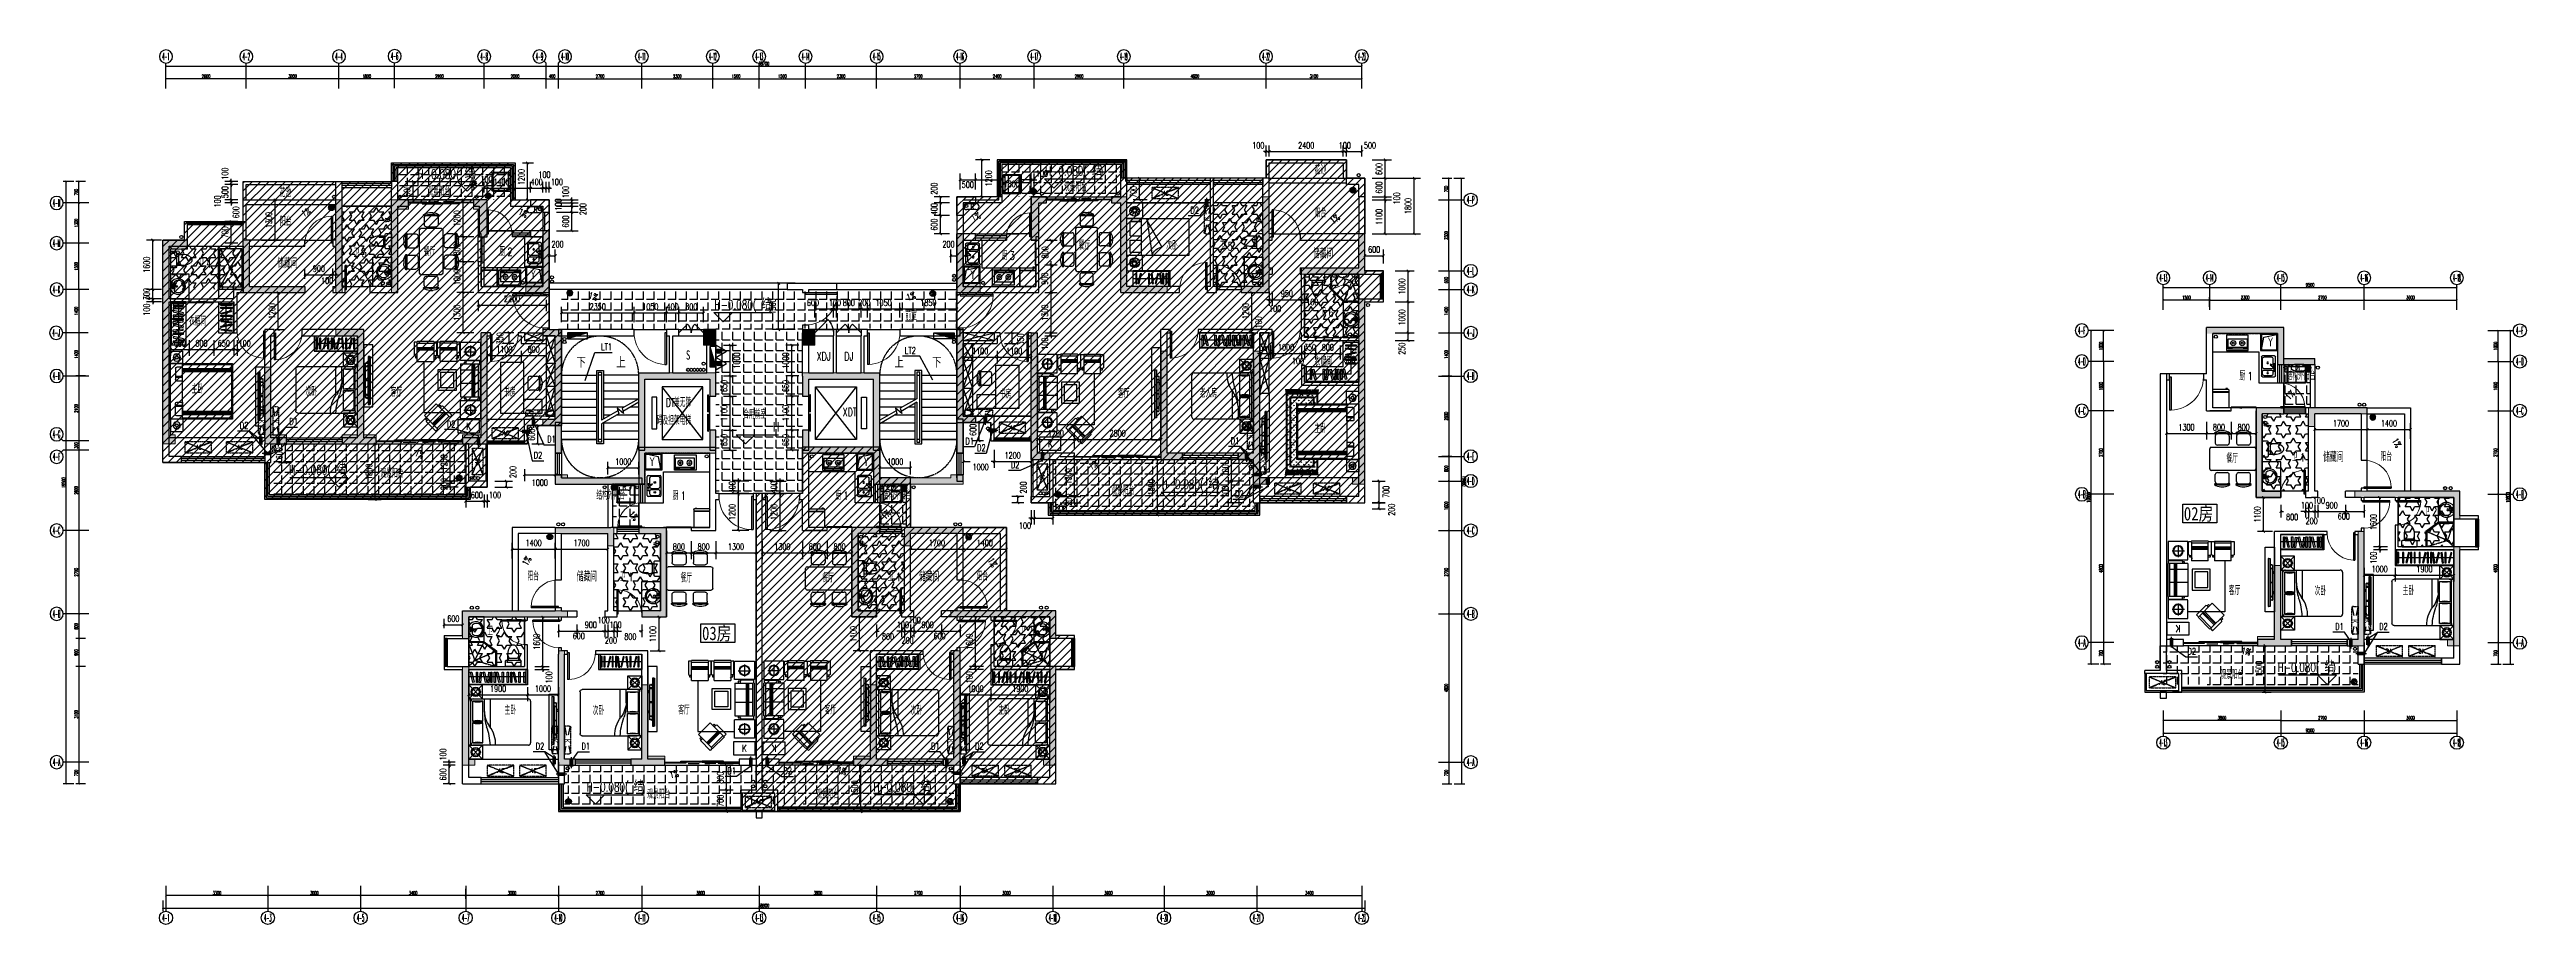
# Model space of a CAD drawing. Extents: x 184967 to 628822, y -100826 to 121332.
# Drawn here: x 252959 to 333115, y -4229 to 24089 of the extents above; entities that cross this region are included whole.
import ezdxf
from ezdxf.enums import TextEntityAlignment as Align

# ---------------------------------------------------------------- set-up
doc = ezdxf.new("R2010")
doc.units = 0
doc.header["$MEASUREMENT"] = 0
doc.linetypes.add('__DASH', pattern=[0.35, 0.25, -0.1])
doc.linetypes.add('DASH', pattern=[0.35, 0.25, -0.1])
for name, color, linetype in [('1-涂料1', 251, 'Continuous'), ('4#6#-col-2F~31F$0$SURFACE', 6, 'Continuous'), ('AXIS_TEXT', 7, 'Continuous'), ('by', 30, 'Continuous'), ('DIM_ELEV', 3, 'Continuous'), ('DIM_LEAD', 3, 'Continuous'), ('DIM_SYMB', 3, 'Continuous'), ('EQUIP_地漏', 7, 'Continuous'), ('EQUIP_消火栓', 7, 'Continuous'), ('EQUIP_消防', 7, 'Continuous'), ('EVTR', 2, 'Continuous'), ('fur', 252, 'Continuous'), ('KT', 8, 'DASH'), ('lvtry', 9, 'Continuous'), ('PS', 60, 'Continuous'), ('PUB_DIM', 3, 'Continuous'), ('pub_dim1', 190, 'Continuous'), ('PUB_TEXT', 7, 'Continuous'), ('RomeName', 7, 'Continuous'), ('STAIR', 2, 'Continuous'), ('TEXT', 7, 'Continuous'), ('VPIPE-凝结', 150, 'TG_N'), ('VPIPE-压力雨', 60, 'TG_J3'), ('VPIPE-废水', 31, 'TG_F'), ('VPIPE-污水', 2, 'DASH'), ('VPIPE-消防中', 1, 'TG_XD'), ('VPIPE-消防高', 11, 'TG_XG'), ('VPIPE-直饮', 140, 'TG_Y'), ('VPIPE-给水', 3, 'TG_J'), ('VPIPE-给水中', 72, 'TG_J1'), ('VPIPE-给水高', 91, 'TG_J2'), ('VPIPE-通气', 7, 'TG_T'), ('VPIPE-雨水', 4, 'TG_Y'), ('WALL', 145, 'Continuous'), ('WC', 5, 'Continuous'), ('WINDOW', 141, 'Continuous'), ('厨洁具', 8, 'Continuous'), ('栏杆', 4, 'Continuous'), ('热水器', 1, 'Continuous'), ('看线', 67, 'Continuous'), ('降板填充', 251, 'Continuous'), ('面积匡算', 1, 'Continuous')]:
    doc.layers.add(name, color=color, linetype=linetype)
doc.layers.add('4#6#-col-2F~31F$0$COLU', color=7, linetype='Continuous', lineweight=0)
doc.layers.add('4#6#-col-2F~31F$0$COLU_HATCH', color=251, linetype='Continuous', lineweight=0)
doc.styles.add('-宋体', font='', dxfattribs={"width": 0.7})
doc.styles.add('_TCH_AXIS', font='COMPLEX', dxfattribs={"bigfont": 'GBCBIG'})
doc.styles.add('_TCH_DIM', font='SIMPLEX', dxfattribs={"bigfont": 'GBCBIG'})
doc.styles.add('_TCH_DIM_T3', font='SIMPLEX', dxfattribs={"width": 0.705882, "bigfont": 'GBCBIG'})
doc.styles.add('COMPLEX', font='COMPLEX')
doc.styles.add('DIM_FONT', font='SIMPLEX.shx', dxfattribs={"width": 0.8})
doc.styles.add('ENGLISH', font='italict.shx')
doc.styles.add('HZ', font='rs.shx', dxfattribs={"width": 0.8, "bigfont": 'hztxt.shx'})
doc.styles.add('LHZ', font='RS5.SHX', dxfattribs={"width": 0.7, "height": 2000, "bigfont": 'HZTXT.shx'})
doc.styles.add('ROMANS', font='romans.shx', dxfattribs={"width": 0.8, "bigfont": 'hztxt.shx'})
doc.styles.get("Standard").update_dxf_attribs({"font": 'gbenor.shx', "bigfont": 'gbcbig.shx'})
doc.styles.add('TG_LINETYPE', font='GBXWXT', dxfattribs={"width": 0.7, "height": 3, "bigfont": 'GBCBIG'})
doc.styles.add('宋体', font='romans.shx', dxfattribs={"height": 2, "bigfont": 'gbcbig.shx'})
doc.styles.add('尺寸标注', font='txt.shx', dxfattribs={"width": 0.6, "height": 110})
doc.styles.get('-宋体').set_extended_font_data('SimSun')
doc.linetypes.add('TG_F', pattern='A,3,-0.34,["F",TG_LINETYPE,S=0.1,R=0,X=-0.2,Y=-0.08],0', length=3.34)
doc.linetypes.add('TG_J', pattern='A,3,-0.34,["J",TG_LINETYPE,S=0.1,R=0,X=-0.2,Y=-0.08],0', length=3.34)
doc.linetypes.add('TG_J1', pattern='A,3,-0.6,["J1",TG_LINETYPE,S=0.1,R=0,X=-0.52,Y=-0.08],0', length=3.6)
doc.linetypes.add('TG_J2', pattern='A,3,-0.34,["J2",TG_LINETYPE,S=0.1,R=0,X=-0.28,Y=-0.08],0', length=3.34)
doc.linetypes.add('TG_J3', pattern='A,3,-0.34,["J3",TG_LINETYPE,S=0.1,R=0,X=-0.28,Y=-0.08],0', length=3.34)
doc.linetypes.add('TG_N', pattern='A,3,-0.34,["N",TG_LINETYPE,S=0.1,R=0,X=-0.23,Y=-0.08],0', length=3.34)
doc.linetypes.add('TG_T', pattern='A,2,-0.3,["T",TG_LINETYPE,S=0.1,R=0,X=-0.23,Y=-0.1],0', length=2.3)
doc.linetypes.add('TG_XD', pattern='A,3,-0.34,["XD",TG_LINETYPE,S=0.1,R=0,X=-0.3,Y=-0.08],0', length=3.34)
doc.linetypes.add('TG_XG', pattern='A,3,-0.5,["XG",TG_LINETYPE,S=0.1,R=0,X=-0.4,Y=-0.18],0', length=3.5)
doc.linetypes.add('TG_Y', pattern='A,3,-0.34,["Y",TG_LINETYPE,S=0.1,R=0,X=-0.23,Y=-0.08],0', length=3.34)
doc.dimstyles.new('1-50', dxfattribs={"dimscale": 50, "dimtxt": 110, "dimasz": 1, "dimexe": 2, "dimexo": 2, "dimgap": 0.6, "dimtad": 1, "dimdec": 0, "dimrnd": 5, "dimtxsty": '尺寸标注', "dimblk": 'ARCHTICK', "dimcen": 2.5, "dimclrd": 251, "dimclre": 251, "dimclrt": 50, "dimadec": 0, "dimazin": 0, "dimtfac": 1, "dimtdec": 0, "dimtix": 1, "dimtmove": 2, "dimatfit": 3, "dimldrblk": 'DOT', "dimfxl": 1, "dimarcsym": 0})
doc.dimstyles.new('_TCH_ARCH&&80', dxfattribs={"dimtxt": 204, "dimasz": 80, "dimexe": 200, "dimexo": 240, "dimgap": 98, "dimtad": 1, "dimdec": 0, "dimzin": 0, "dimdsep": 46, "dimtxsty": '_TCH_DIM_T3', "dimblk": 'ARCHTICK', "dimcen": 0.09, "dimclrt": 7, "dimazin": 2, "dimtfac": 1, "dimtdec": 0, "dimtix": 1, "dimtmove": 2, "dimatfit": 3, "dimfxl": 1, "dimtolj": 1, "dimtzin": 0, "dimarcsym": 0})
pattern_1 = [(180, (885131.04, 53445.53), (0, 349.25), [254, -95.25]), (90, (885131.04, 53445.53), (349.25, 2e-14), [254, -95.25])]

msp = doc.modelspace()

# ---------------------------------------------------------------- texts
at = {"color": 1, "linetype": 'ByBlock', "style": '-宋体', "width": 0.8}
for s, p in [('02房', (322027.5, 8847)), ('03房', (274074.4, 4976.2))]:
    msp.add_text(s, height=437.5, rotation=0.004745, dxfattribs=at).set_placement(p)
at = {"layer": 'PUB_TEXT', "style": '_TCH_DIM', "width": 0.705882}
for s, height, p in [('LT1', 212.5, (270806, 14357.8)), ('LT2', 212.5, (280635.3, 14242.4)), ('D1', 212.5, (326924.7, 5307.9)), ('D2', 212.5, (328348.9, 5308.9)), ('D2', 212.5, (322144.6, 4505.9)), ('H-0.080(', 297.5, (325060, 3943.9)), (')', 297.5, (326818.3, 3943.9)), ('D1', 212.5, (281486.5, 1437)), ('D2', 212.5, (282910.7, 1438)), ('D2', 212.5, (276706.5, 635)), ('H-0.080(', 297.5, (270340.3, 73)), (')', 297.5, (272098.6, 73)), ('H-0.080(', 297.5, (279621.8, 73)), (')', 297.5, (281380.1, 73))]:
    msp.add_text(s, height=height, dxfattribs=at).set_placement(p)
for rotation, p in [(46.65589, (325442.2, 12726.8)), (300.445689, (328750.1, 11435.6)), (46.65589, (280004, 8856)), (300.445689, (283311.9, 7564.7)), (348.233725, (323874.4, 4535.4)), (348.233725, (278436.2, 664.5)), (12.475483, (273047.4, 500.9))]:
    msp.add_text('1%', height=212.5, rotation=rotation, dxfattribs=at).set_placement(p)
at = {"layer": 'PUB_TEXT', "style": '_TCH_DIM'}
for p in [(326580, 3943.9), (271860.3, 73), (281141.8, 73)]:
    msp.add_text('结', height=357.4, dxfattribs=at).set_placement(p)
at = {"layer": 'TEXT', "style": '宋体', "width": 0.7}
for s, p in [('厨', (323827.8, 13384.3)), ('1', (324092.5, 13384.3)), ('厨', (278389.7, 9513.5)), ('1', (278654.3, 9513.5))]:
    msp.add_text(s, height=265.8, rotation=359.999999, dxfattribs=at).set_placement(p)
for s, height, p in [('结构外阳台', 265.82, (325353.3, 13391.3)), ('餐厅', 265.82, (323406, 10717.2)), ('卫', 265.8, (325523.8, 10756.9)), ('1', 265.8, (325788.4, 10756.9)), ('储藏间', 310.13, (326537, 10742.8)), ('阳台', 265.82, (328391, 10773.2)), ('结构外阳台', 265.82, (279915.1, 9520.4)), ('卫', 265.8, (329796.6, 8996.8)), ('2', 265.8, (330061.2, 8996.8)), ('储藏间', 310.13, (281098.9, 6872)), ('餐厅', 265.82, (277967.8, 6846.4)), ('卫', 265.8, (280085.6, 6886)), ('1', 265.8, (280350.3, 6886)), ('阳台', 265.82, (282952.9, 6902.4)), ('客厅', 265.82, (323480, 6441.2)), ('次卧', 265.82, (326259.4, 6423)), ('主卧', 265.82, (329106.6, 6434.3)), ('卫', 265.8, (284358.4, 5125.9)), ('2', 265.8, (284623.1, 5125.9)), ('观景阳台', 265.82, (323208.1, 3717)), ('客厅', 265.82, (278041.8, 2570.4)), ('次卧', 265.82, (280821.2, 2552.1)), ('主卧', 265.82, (283668.4, 2563.5)), ('观景阳台', 265.82, (272300.3, -153.8)), ('观景阳台', 265.82, (277769.9, -153.8))]:
    msp.add_text(s, height=height, dxfattribs=at).set_placement(p)

# ---------------------------------------------------------------- blocks, each defined once
blk = doc.blocks.new('_C1IBA')
at = {"layer": 'fur'}
for p, q in [((450, 750), (0, 1200)), ((0, 750), (450, 1200)), ((0, -750), (450, -1200)), ((450, -750), (0, -1200))]:
    blk.add_line(p, q, dxfattribs=at)
at = {"layer": 'fur', "linetype": 'ByBlock'}
for p, q in [((0, -750), (0, 750)), ((72, 750), (0, 750)), ((72, -750), (72, 750)), ((458, 678), (121, 678)), ((121, 678), (121, 24)), ((121, 24), (458, 24)), ((145, 750), (1928, 750)), ((458, 24), (458, 678)), ((506, 325), (506, 750)), ((699, -169), (699, 750)), ((2000, 678), (2000, -678)), ((72, -750), (0, -750)), ((458, -24), (121, -24)), ((121, -24), (121, -678)), ((121, -678), (458, -678)), ((1928, -750), (145, -750)), ((458, -678), (458, -24))]:
    blk.add_line(p, q, dxfattribs=at)
at = {"layer": 'fur'}
for points in [[(0, 750), (450, 750), (450, 1200), (0, 1200)], [(0, -750), (450, -750), (450, -1200), (0, -1200)]]:
    blk.add_lwpolyline(points, close=True, dxfattribs=at)
for centre, radius in [((225, 975), 150), ((225, 975), 110), ((225, -975), 150), ((225, -975), 110)]:
    blk.add_circle(centre, radius, dxfattribs=at)
at = {"layer": 'fur', "linetype": 'ByBlock'}
for centre, radius, start, end in [((145, 678), 72.3, 90, 180), ((289, 1256), 603, 253.7398, 286.26021), ((289, -554), 603, 73.7398, 106.26021), ((1391, 377), 886, 182.53978, 216.04031), ((2019, 306), 1513, 179.25816, 197.80337), ((1928, 678), 72.3, 0, 90), ((145, -678), 72.3, 180, 270), ((289, 554), 603, 253.7398, 286.26021), ((289, -1256), 603, 73.7398, 106.26021), ((-1237, -834), 1937, 2.49342, 20.4717), ((-52, -712), 922, 357.6218, 37.95101), ((1928, -678), 72.3, 270, 0)]:
    blk.add_arc(centre, radius, start, end, dxfattribs=at)
at = {"layer": 'fur', "flags": 9}
for tag in ['XSIZE', 'YSIZE']:
    blk.add_attdef(tag, (0, 0), '', height=0.5, dxfattribs=at)
blk = doc.blocks.new('A$C1C2A28CF')
for p, q in [((655, 2420), (1115, 2420)), ((835, 2520), (935, 2520)), ((0, 1554), (0, 1653)), ((100, 1373), (100, 1833)), ((167, 1828), (392, 1828)), ((460, 1446), (460, 1761)), ((510, 1960), (510, 560)), ((1210, 2010), (560, 2010)), ((660, 2352), (660, 2127)), ((727, 2060), (1042, 2060)), ((1110, 2352), (1110, 2127)), ((1260, 560), (1260, 1960)), ((1310, 1761), (1310, 1446)), ((1602, 1828), (1377, 1828)), ((1670, 1833), (1670, 1373)), ((1770, 1653), (1770, 1554)), ((0, 867), (0, 966)), ((100, 687), (100, 1147)), ((167, 1378), (392, 1378)), ((167, 1142), (392, 1142)), ((460, 759), (460, 1074)), ((1310, 1074), (1310, 759)), ((1602, 1378), (1377, 1378)), ((1602, 1142), (1377, 1142)), ((1670, 1147), (1670, 687)), ((1770, 966), (1770, 867)), ((167, 692), (392, 692)), ((560, 510), (1210, 510)), ((655, 100), (1115, 100)), ((660, 167), (660, 392)), ((727, 460), (1042, 460)), ((1110, 167), (1110, 392)), ((1602, 692), (1377, 692)), ((835, 0), (935, 0))]:
    blk.add_line(p, q)
for centre, radius, start, end in [((646, 2436), 10, 130.72654, 202.66999), ((655, 2440), 20, 202.66999, 270), ((845, 2205), 316, 91.76514, 130.72654), ((885, -258), 2713, 84.8023, 95.1977), ((727, 2352), 67.5, 90, 180), ((925, 2205), 316, 49.27346, 88.23486), ((1042, 2352), 67.5, 0, 90), ((1115, 2440), 20, 270, 337.33001), ((1124, 2436), 10, 337.33001, 49.27346), ((315, 1643), 316, 139.27346, 178.23486), ((2778, 1603), 2713, 174.8023, 185.1977), ((84, 1843), 10, 67.33001, 139.27346), ((80, 1833), 20, 0, 67.33001), ((167, 1761), 67.5, 90, 180), ((392, 1761), 67.5, 0, 90), ((560, 1960), 50, 90, 180), ((727, 2127), 67.5, 180, 270), ((1042, 2127), 67.5, 270, 0), ((1210, 1960), 50, 0, 90), ((1377, 1761), 67.5, 90, 180), ((1602, 1761), 67.5, 0, 90), ((1690, 1833), 20, 112.66999, 180), ((1686, 1843), 10, 40.72654, 112.66999), ((-1008, 1603), 2713, 354.8023, 5.1977), ((1455, 1643), 316, 1.76514, 40.72654), ((315, 1564), 316, 181.76514, 220.72654), ((315, 956), 316, 139.27346, 178.23486), ((315, 877), 316, 181.76514, 220.72654), ((2778, 917), 2713, 174.8023, 185.1977), ((84, 1364), 10, 220.72654, 292.66999), ((84, 1156), 10, 67.33001, 139.27346), ((80, 1373), 20, 292.66999, 0), ((80, 1147), 20, 0, 67.33001), ((167, 1446), 67.5, 180, 270), ((167, 1074), 67.5, 90, 180), ((392, 1446), 67.5, 270, 0), ((392, 1074), 67.5, 0, 90), ((1377, 1446), 67.5, 180, 270), ((1377, 1074), 67.5, 90, 180), ((1602, 1446), 67.5, 270, 0), ((1602, 1074), 67.5, 0, 90), ((1690, 1373), 20, 180, 247.33001), ((1690, 1147), 20, 112.66999, 180), ((1686, 1364), 10, 247.33001, 319.27346), ((1686, 1156), 10, 40.72654, 112.66999), ((1455, 1564), 316, 319.27346, 358.23486), ((-1008, 917), 2713, 354.8023, 5.1977), ((1455, 956), 316, 1.76514, 40.72654), ((1455, 877), 316, 319.27346, 358.23486), ((84, 677), 10, 220.72654, 292.66999), ((80, 687), 20, 292.66999, 0), ((167, 759), 67.5, 180, 270), ((392, 759), 67.5, 270, 0), ((560, 560), 50, 180, 270), ((646, 84), 10, 157.33001, 229.27346), ((655, 80), 20, 90, 157.33001), ((845, 315), 316, 229.27346, 268.23486), ((885, 2778), 2713, 264.8023, 275.1977), ((727, 392), 67.5, 90, 180), ((727, 167), 67.5, 180, 270), ((925, 315), 316, 271.76514, 310.72654), ((1042, 392), 67.5, 0, 90), ((1042, 167), 67.5, 270, 0), ((1115, 80), 20, 22.66999, 90), ((1124, 84), 10, 310.72654, 22.66999), ((1210, 560), 50, 270, 0), ((1377, 759), 67.5, 180, 270), ((1602, 759), 67.5, 270, 0), ((1690, 687), 20, 180, 247.33001), ((1686, 677), 10, 247.33001, 319.27346)]:
    blk.add_arc(centre, radius, start, end)
blk = doc.blocks.new('YJ02')
at = {"layer": 'fur'}
h = blk.add_hatch(dxfattribs=at)
h.set_pattern_fill('ANSI31,_O', color=256, scale=25, angle=270)
h.set_pattern_definition([(315, (4827.172, 52439.616), (2.2097087, 2.2097087), [])])
h.paths.add_polyline_path([(-372, -147), (-372, -136), (-382, -136), (-382, -147)])
h = blk.add_hatch(dxfattribs=at)
h.set_pattern_fill('ANSI31,_O', color=256, scale=25, angle=270)
h.set_pattern_definition([(315, (4797.172, 52439.616), (2.2097087, 2.2097087), [])])
h.paths.add_polyline_path([(-350, -65), (-350, -75), (-360, -75), (-360, -65)])
h = blk.add_hatch(dxfattribs=at)
h.set_pattern_fill('ANSI31,_O', color=256, scale=25, angle=270)
h.set_pattern_definition([(315, (5257.172, 52439.616), (2.2097087, 2.2097087), [])])
h.paths.add_polyline_path([(350, -65), (350, -75), (360, -75), (360, -65)])
h = blk.add_hatch(dxfattribs=at)
h.set_pattern_fill('ANSI31,_O', color=256, scale=25, angle=270)
h.set_pattern_definition([(315, (5227.172, 52439.616), (2.2097087, 2.2097087), [])])
h.paths.add_polyline_path([(372, -147), (372, -136), (382, -136), (382, -147)])
for p, q in [((-390, -85), (-390, -65)), ((-381, -79), (-390, -65)), ((-381, -99), (-390, -85)), ((-381, -119), (-381, -79)), ((-372, -79), (-381, -79)), ((-381, -99), (-372, -99)), ((-372, -119), (-381, -119)), ((-234, -152), (-234, -189)), ((-194, -189), (-234, -189)), ((-194, -152), (-194, -189)), ((201, -152), (201, -189)), ((241, -189), (201, -189)), ((241, -152), (241, -189)), ((372, -79), (381, -79)), ((381, -99), (372, -99)), ((372, -119), (381, -119)), ((381, -79), (390, -65)), ((381, -119), (381, -79)), ((381, -99), (390, -85)), ((390, -85), (390, -65))]:
    blk.add_line(p, q, dxfattribs=at)
for points in [[(517, -12), (517, 0), (-517, 0), (-517, -12)], [(517, -53), (517, -65), (-517, -65), (-517, -53)], [(-298, -152), (-298, -95), (-308, -95), (-308, -152)], [(298, -152), (298, -95), (308, -95), (308, -152)]]:
    blk.add_lwpolyline(points, dxfattribs=at)
for points in [[(518, -12), (518, -53), (-518, -53), (-518, -12)], [(-372, -147), (-372, -136), (-382, -136), (-382, -147)], [(-350, -65), (-350, -75), (-360, -75), (-360, -65)], [(350, -65), (350, -75), (360, -75), (360, -65)], [(372, -147), (372, -136), (382, -136), (382, -147)]]:
    blk.add_lwpolyline(points, close=True, dxfattribs=at)
for points in [[(-372, -65), (-372, -147, 0.414214), (-367, -152), (367, -152, 0.414214), (372, -147), (372, -65)], [(330, -65), (330, -70, -0.414214), (325, -75), (-325, -75, -0.414214), (-330, -70), (-330, -65)], [(-5, -152), (-5, -95, -0.8844), (5, -95), (5, -152)]]:
    blk.add_lwpolyline(points, format="xyb", dxfattribs=at)
blk = doc.blocks.new('FGGBB')
at = {"layer": 'fur'}
for p, q in [((453353, 247542), (453353, 247041)), ((453467, 247542), (453353, 247542)), ((454097, 247565), (453467, 247565)), ((453467, 247542), (453467, 247565)), ((453467, 246814), (453467, 247519)), ((454097, 247565), (454097, 247542)), ((454211, 247542), (454097, 247542)), ((454097, 247519), (454097, 246814)), ((454211, 247041), (454211, 247542)), ((454219, 247546), (454219, 247045)), ((454333, 247546), (454219, 247546)), ((454964, 247569), (454333, 247569)), ((454333, 247546), (454333, 247569)), ((454333, 246818), (454333, 247523)), ((454964, 247500), (454333, 247500)), ((454964, 247569), (454964, 247546)), ((455077, 247546), (454964, 247546)), ((454964, 247523), (454964, 246818)), ((455077, 247045), (455077, 247546)), ((455101, 247546), (455855, 247546)), ((455101, 246847), (455101, 247535)), ((455855, 247546), (455855, 246847)), ((453353, 247041), (453398, 247019)), ((453398, 247019), (453444, 247019)), ((453398, 247019), (453398, 246950)), ((453398, 246950), (453467, 246950)), ((453444, 247019), (453467, 247041)), ((454097, 247496), (453467, 247496)), ((453467, 247337), (454097, 247337)), ((453467, 247292), (454097, 247292)), ((453467, 247246), (454097, 247246)), ((453467, 246814), (454097, 246814)), ((453711, 246814), (453711, 244880)), ((454120, 247019), (454097, 247041)), ((454097, 246950), (454165, 246950)), ((454165, 247019), (454120, 247019)), ((454165, 247019), (454211, 247041)), ((454165, 246950), (454165, 247019)), ((454219, 247045), (454265, 247023)), ((454265, 247023), (454310, 247023)), ((454265, 247023), (454265, 246954)), ((454265, 246954), (454333, 246954)), ((454310, 247023), (454333, 247045)), ((454333, 247341), (454964, 247341)), ((454333, 247296), (454964, 247296)), ((454333, 247250), (454964, 247250)), ((454333, 246818), (454964, 246818)), ((454953, 246909), (454930, 246932)), ((454964, 246954), (455032, 246954)), ((455032, 247023), (454986, 247023)), ((455032, 247023), (455077, 247045)), ((455032, 246954), (455032, 247023)), ((455855, 246847), (455101, 246847)), ((455106, 246716), (455106, 245469)), ((455106, 246716), (455811, 246716)), ((455232, 247181), (455703, 247181)), ((455311, 246785), (455243, 246785)), ((455243, 246785), (455243, 246716)), ((455334, 246830), (455311, 246785)), ((455311, 246785), (455311, 246739)), ((455311, 246739), (455334, 246716)), ((455834, 246830), (455334, 246830)), ((455478, 247412), (455478, 246960)), ((455538, 246716), (455538, 245469)), ((455584, 246716), (455584, 245469)), ((455629, 246716), (455629, 245469)), ((455789, 245469), (455789, 246716)), ((455834, 246716), (455834, 246830)), ((455834, 246716), (455857, 246716)), ((455857, 245469), (455857, 246716)), ((454256, 245711), (454256, 246505)), ((454256, 246505), (454944, 246505)), ((454944, 245711), (454256, 245711)), ((454356, 245811), (454356, 246405)), ((454356, 246405), (454844, 246405)), ((454844, 245811), (454356, 245811)), ((454844, 246405), (454844, 245811)), ((454944, 246505), (454944, 245711)), ((455106, 246493), (455789, 246493)), ((455106, 245993), (455789, 245993)), ((453711, 244880), (455101, 244880)), ((453737, 244764), (454183, 245210)), ((453737, 244764), (454236, 244265)), ((454043, 244458), (454489, 244904)), ((454075, 244426), (454521, 244872)), ((454107, 244394), (454553, 244840)), ((454682, 244711), (454183, 245210)), ((454666, 244727), (454220, 244281)), ((454279, 245113), (454328, 245162)), ((454328, 245162), (454376, 245113)), ((454376, 245113), (454344, 245081)), ((454344, 245081), (454344, 245049)), ((454376, 245113), (454424, 245129)), ((454424, 245129), (454778, 244775)), ((454778, 244775), (454698, 244695)), ((454714, 244679), (454698, 244695)), ((455101, 245333), (455855, 245333)), ((455101, 244635), (455101, 245323)), ((455106, 245469), (455811, 245469)), ((455232, 244968), (455703, 244968)), ((455243, 245469), (455243, 245401)), ((455243, 245401), (455311, 245401)), ((455311, 245447), (455334, 245469)), ((455311, 245401), (455311, 245447)), ((455311, 245401), (455334, 245356)), ((455334, 245356), (455834, 245356)), ((455478, 245200), (455478, 244748)), ((455834, 245356), (455834, 245469)), ((455834, 245469), (455857, 245469)), ((455855, 245333), (455855, 244635)), ((453785, 244619), (453834, 244668)), ((453834, 244571), (453785, 244619)), ((453818, 244523), (453834, 244571)), ((454172, 244169), (453818, 244523)), ((453834, 244571), (453866, 244603)), ((453866, 244603), (453898, 244603)), ((454252, 244249), (454172, 244169)), ((454252, 244249), (454268, 244233)), ((454714, 244679), (454268, 244233)), ((455855, 244635), (455101, 244635))]:
    blk.add_line(p, q, dxfattribs=at)
for centre, radius in [((455478, 247191), 196), ((455478, 247191), 176), ((455478, 244979), 196), ((455478, 244979), 176)]:
    blk.add_circle(centre, radius, dxfattribs=at)
blk = doc.blocks.new('A$C45FB4F04')
at = {"linetype": 'ByBlock'}
for p, q in [((0, 431), (0, 1631)), ((500, 1631), (0, 1631)), ((20, 480), (20, 1631)), ((260, 480), (260, 1631)), ((500, 431), (500, 1631)), ((73, 1010), (78, 1050)), ((407, 971), (73, 1010)), ((78, 1050), (412, 1010)), ((83, 1507), (83, 1547)), ((83, 1547), (419, 1547)), ((419, 1507), (83, 1507)), ((83, 1399), (410, 1474)), ((92, 1361), (83, 1399)), ((83, 1099), (83, 1139)), ((83, 1139), (419, 1139)), ((419, 1099), (83, 1099)), ((83, 845), (410, 920)), ((92, 806), (83, 845)), ((419, 1436), (92, 1361)), ((419, 881), (92, 806)), ((412, 1010), (407, 971)), ((410, 1474), (419, 1436)), ((410, 920), (419, 881)), ((419, 1547), (419, 1507)), ((419, 1139), (419, 1099)), ((500, 480), (0, 480)), ((500, 431), (0, 431)), ((73, 738), (78, 778)), ((407, 699), (73, 738)), ((78, 778), (412, 738)), ((83, 641), (83, 681)), ((83, 681), (419, 681)), ((419, 641), (83, 641)), ((83, 530), (83, 569)), ((83, 569), (419, 569)), ((419, 530), (83, 530)), ((412, 738), (407, 699)), ((419, 681), (419, 641)), ((419, 569), (419, 530))]:
    blk.add_line(p, q, dxfattribs=at)
blk = doc.blocks.new('$PLAN$00002312')
at = {"layer": 'fur'}
h = blk.add_hatch(dxfattribs=at)
h.set_pattern_fill('GRASS', color=256, scale=40, angle=-180, style=0)
h.set_pattern_definition([(270, (46306.79, 12506.34), (79.82364, -79.82364), [21.16645, -138.4808]), (225, (46306.79, 12506.34), (79.8237, -79.8237), [21.16645, -91.7213]), (315, (46306.79, 12506.34), (79.8237, 79.8237), [21.16645, -91.7213])])
h.paths.add_polyline_path([(2229, 2414), (1446, 2414), (1446, 2200), (1346, 2200), (1346, 2514), (2329, 2514), (2329, 79, -0.414214), (2309, 59), (1346, 59), (1346, 400), (1446, 400), (1446, 159), (2159, 159, 0.414214), (2229, 229)])
h = blk.add_hatch(dxfattribs=at)
h.set_pattern_fill('GRASS', color=256, scale=40, angle=-180, style=0)
h.set_pattern_definition([(270, (-826049.51, 34687.465), (-79.823638, -79.823638), [21.166453, -138.480812]), (315, (-826049.51, 34687.46), (-79.823692, -79.823693), [21.166453, -91.721292]), (225, (-826049.51, 34687.46), (-79.823693, 79.823692), [21.166453, -91.721292])])
h.paths.add_polyline_path([(2000, 2200), (1466, 2200), (1466, 2394), (2209, 2394), (2209, 229, -0.414214), (2159, 179), (1466, 179), (1466, 400), (2000, 400)])
for p, q in [((0, 2200), (0, 2600)), ((0, 2600), (400, 2600)), ((191, 2443), (172, 2514)), ((400, 2200), (400, 2600)), ((1310, 2669), (1330, 2519)), ((1338, 2669), (1351, 2519)), ((1345, 2669), (1365, 2519)), ((1378, 2669), (1370, 2519)), ((1397, 2669), (1407, 2519)), ((1427, 2669), (1417, 2519)), ((1470, 2669), (1445, 2519)), ((1457, 2669), (1477, 2519)), ((1492, 2669), (1512, 2519)), ((1550, 2669), (1557, 2519)), ((1585, 2669), (1572, 2519)), ((1608, 2669), (1628, 2519)), ((1630, 2669), (1618, 2519)), ((1669, 2669), (1660, 2519)), ((1687, 2669), (1704, 2519)), ((1697, 2669), (1691, 2519)), ((1713, 2669), (1714, 2519)), ((1748, 2669), (1733, 2519)), ((1745, 2669), (1758, 2519)), ((1785, 2669), (1777, 2519)), ((1804, 2669), (1814, 2519)), ((1834, 2669), (1824, 2519)), ((1877, 2669), (1852, 2519)), ((1864, 2669), (1884, 2519)), ((1899, 2669), (1919, 2519)), ((1927, 2673), (1940, 2523)), ((1967, 2673), (1959, 2523)), ((1986, 2673), (1996, 2523)), ((2016, 2673), (2006, 2523)), ((2059, 2673), (2034, 2523)), ((2046, 2673), (2066, 2523)), ((2081, 2673), (2101, 2523)), ((2102, 2673), (2103, 2523)), ((2137, 2673), (2122, 2523)), ((2134, 2673), (2147, 2523)), ((2139, 2673), (2146, 2523)), ((2174, 2673), (2161, 2523)), ((2174, 2673), (2166, 2523)), ((2193, 2673), (2203, 2523)), ((2197, 2673), (2217, 2523)), ((2219, 2673), (2207, 2523)), ((2223, 2673), (2213, 2523)), ((2229, 2414), (2229, 229)), ((2266, 2673), (2241, 2523)), ((2258, 2673), (2249, 2523)), ((2253, 2673), (2273, 2523)), ((2279, 2673), (2271, 2523)), ((2276, 2673), (2293, 2523)), ((2286, 2673), (2280, 2523)), ((2288, 2673), (2308, 2523)), ((2303, 2673), (2295, 2523)), ((2298, 2673), (2308, 2523)), ((2328, 2673), (2318, 2523)), ((2329, 2514), (2329, 79)), ((2371, 2673), (2346, 2523)), ((2349, 2534), (2349, 59)), ((2000, 2200), (0, 2200)), ((0, 2200), (0, 400)), ((156, 2400), (82, 2400)), ((171, 2367), (121, 2313)), ((162, 2054), (162, 1682)), ((385, 1788), (162, 1788)), ((385, 1781), (162, 1781)), ((385, 1755), (162, 1755)), ((385, 2090), (198, 2090)), ((198, 1646), (385, 1646)), ((242, 2389), (313, 2368)), ((317, 2400), (243, 2400)), ((385, 2200), (385, 400)), ((1970, 2170), (385, 2170)), ((385, 1646), (385, 2090)), ((385, 2044), (1970, 2044)), ((385, 2011), (1970, 2011)), ((385, 1977), (1970, 1977)), ((385, 1943), (1970, 1943)), ((1970, 430), (1970, 2170)), ((2000, 400), (2000, 2200)), ((2209, 2394), (2209, 229)), ((162, 547), (162, 918)), ((385, 845), (162, 845)), ((385, 819), (162, 819)), ((385, 812), (162, 812)), ((198, 954), (385, 954)), ((385, 954), (385, 511)), ((400, 400), (0, 400)), ((0, 400), (2000, 400)), ((0, 400), (0, 0)), ((0, 0), (400, 0)), ((156, 200), (82, 200)), ((171, 233), (121, 287)), ((191, 158), (172, 86)), ((385, 511), (198, 511)), ((242, 212), (313, 232)), ((317, 200), (243, 200)), ((385, 657), (1970, 657)), ((385, 624), (1970, 624)), ((385, 590), (1970, 590)), ((385, 556), (1970, 556)), ((385, 430), (1970, 430)), ((400, 400), (400, 0)), ((1310, -111), (1330, 39)), ((1326, 39), (1326, 400)), ((2329, 39), (1326, 39)), ((1338, -111), (1351, 39)), ((1345, -111), (1365, 39)), ((1346, 59), (1346, 400)), ((2309, 59), (1346, 59)), ((1378, -111), (1370, 39)), ((1397, -111), (1407, 39)), ((1427, -111), (1417, 39)), ((1470, -111), (1445, 39)), ((1446, 159), (1446, 400)), ((2159, 159), (1446, 159)), ((1457, -111), (1477, 39)), ((1466, 179), (1466, 400)), ((2159, 179), (1466, 179)), ((1492, -111), (1512, 39)), ((1550, -111), (1557, 39)), ((1585, -111), (1572, 39)), ((1608, -111), (1628, 39)), ((1630, -111), (1618, 39)), ((1669, -111), (1660, 39)), ((1687, -111), (1704, 39)), ((1697, -111), (1691, 39)), ((1713, -111), (1714, 39)), ((1748, -111), (1733, 39)), ((1745, -111), (1758, 39)), ((1785, -111), (1777, 39)), ((1804, -111), (1814, 39)), ((1834, -111), (1824, 39)), ((1877, -111), (1852, 39)), ((1864, -111), (1884, 39)), ((1877, -111), (1897, 39)), ((1930, -111), (1923, 39)), ((1949, -111), (1960, 39)), ((1980, -111), (1969, 39)), ((2022, -111), (1998, 39)), ((2010, -111), (2029, 39)), ((2056, -111), (2067, 39)), ((2086, -111), (2076, 39)), ((2129, -111), (2105, 39)), ((2117, -111), (2136, 39)), ((2128, -111), (2119, 39)), ((2146, -111), (2163, 39)), ((2156, -111), (2150, 39)), ((2152, -111), (2171, 39)), ((2172, -111), (2174, 39)), ((2207, -111), (2192, 39)), ((2204, -111), (2217, 39)), ((2209, -111), (2216, 39)), ((2244, -111), (2231, 39)), ((2244, -111), (2237, 39)), ((2263, -111), (2274, 39)), ((2267, -111), (2287, 39)), ((2290, -111), (2277, 39)), ((2293, -111), (2283, 39)), ((2336, -111), (2312, 39)), ((2324, -111), (2343, 39)), ((2370, -111), (2346, 39))]:
    blk.add_line(p, q, dxfattribs=at)
for points in [[(1326, 2200), (1326, 2534), (2349, 2534)], [(1346, 2200), (1346, 2514), (2329, 2514)], [(1446, 2200), (1446, 2414), (2229, 2414)], [(1466, 2200), (1466, 2394), (2209, 2394)]]:
    blk.add_lwpolyline(points, dxfattribs=at)
for centre, radius in [((200, 2400), 117), ((200, 2400), 43.4), ((200, 200), 117), ((200, 200), 43.4)]:
    blk.add_circle(centre, radius, dxfattribs=at)
for centre, radius, start, end in [((198, 2054), 36.1, 90, 180), ((198, 1682), 36.1, 180, 270), ((198, 918), 36.1, 90, 180), ((198, 547), 36.1, 180, 270), ((2159, 229), 50, 270, 0), ((2159, 229), 70, 270, 0), ((2309, 79), 20, 270, 0), ((2329, 59), 20, 270, 0)]:
    blk.add_arc(centre, radius, start, end, dxfattribs=at)
blk = doc.blocks.new('PMJJ0073')
at = {"layer": 'fur'}
for p, q in [((0, 600), (0, 1100)), ((0, 1100), (500, 1100)), ((196, 818), (97, 877)), ((224, 802), (97, 785)), ((180, 854), (145, 953)), ((265, 806), (151, 707)), ((190, 895), (201, 984)), ((222, 918), (258, 992)), ((241, 920), (309, 981)), ((291, 830), (255, 672)), ((263, 916), (362, 947)), ((276, 908), (402, 882)), ((293, 885), (407, 797)), ((299, 853), (352, 709)), ((500, 1100), (500, 600)), ((500, 600), (0, 600)), ((100, 36), (477, 36)), ((473, -600), (473, 600)), ((0, -600), (0, -1100)), ((500, -600), (0, -600)), ((224, -802), (97, -785)), ((100, -101), (473, -101)), ((265, -806), (151, -707)), ((291, -830), (255, -672)), ((293, -885), (407, -797)), ((299, -853), (352, -709)), ((500, -1100), (500, -600)), ((0, -1100), (500, -1100)), ((196, -818), (97, -877)), ((180, -854), (145, -953)), ((190, -895), (201, -984)), ((222, -918), (258, -992)), ((241, -920), (309, -981)), ((263, -916), (362, -947)), ((276, -908), (402, -882))]:
    blk.add_line(p, q, dxfattribs=at)
for points in [[(0, -600), (0, 600), (2000, 600), (2000, -600), (0, -600)], [(100, 36), (100, 500), (473, 500)], [(473, 500), (100, 500)], [(100, -500), (100, -101)], [(473, -500), (100, -500)]]:
    blk.add_lwpolyline(points, dxfattribs=at)
blk.add_lwpolyline([(638, 600), (812, -601, -0.282106), (1131, -324), (644, 554)], format="xyb", dxfattribs=at)
for centre, radius in [((250, 832), 160), ((239, 860), 60), ((250, -832), 160), ((239, -860), 60)]:
    blk.add_circle(centre, radius, dxfattribs=at)
blk = doc.blocks.new('QRFDSEGV')
at = {"layer": 'fur'}
for p, q in [((1348887, 1062999), (1348387, 1062999)), ((1348387, 1062999), (1348387, 1061649)), ((1348887, 1062949), (1348387, 1062949)), ((1348407, 1062949), (1348407, 1061669)), ((1348627, 1061909), (1348627, 1062949)), ((1348887, 1062149), (1348887, 1062999)), ((1348804, 1062853), (1348468, 1062853)), ((1348468, 1062853), (1348468, 1062813)), ((1348468, 1062813), (1348804, 1062813)), ((1348477, 1062631), (1348468, 1062592)), ((1348468, 1062592), (1348795, 1062516)), ((1348804, 1062389), (1348468, 1062389)), ((1348468, 1062389), (1348468, 1062349)), ((1348468, 1062349), (1348804, 1062349)), ((1348804, 1062276), (1348468, 1062276)), ((1348468, 1062276), (1348468, 1062235)), ((1348468, 1062235), (1348804, 1062235)), ((1348809, 1062762), (1348475, 1062723)), ((1348475, 1062723), (1348480, 1062682)), ((1348809, 1062487), (1348475, 1062447)), ((1348475, 1062447), (1348480, 1062407)), ((1348804, 1062555), (1348477, 1062631)), ((1348480, 1062682), (1348814, 1062722)), ((1348480, 1062407), (1348814, 1062447)), ((1348795, 1062516), (1348804, 1062555)), ((1348804, 1062813), (1348804, 1062853)), ((1348804, 1062349), (1348804, 1062389)), ((1348804, 1062235), (1348804, 1062276)), ((1348814, 1062722), (1348809, 1062762)), ((1348814, 1062447), (1348809, 1062487)), ((1348887, 1062149), (1350137, 1062149)), ((1350087, 1062149), (1350087, 1061649)), ((1350137, 1062149), (1350137, 1061649)), ((1348387, 1061649), (1350137, 1061649)), ((1348407, 1061669), (1350087, 1061669)), ((1348627, 1061909), (1350137, 1061909)), ((1348848, 1062068), (1348772, 1061741)), ((1348772, 1061741), (1348811, 1061731)), ((1348811, 1061731), (1348887, 1062059)), ((1348887, 1062059), (1348848, 1062068)), ((1348921, 1062068), (1348921, 1061732)), ((1348961, 1062068), (1348921, 1062068)), ((1348921, 1061732), (1348961, 1061732)), ((1348961, 1061732), (1348961, 1062068)), ((1349034, 1062068), (1349034, 1061732)), ((1349074, 1062068), (1349034, 1062068)), ((1349034, 1061732), (1349074, 1061732)), ((1349074, 1061732), (1349074, 1062068)), ((1349132, 1062061), (1349092, 1062056)), ((1349092, 1062056), (1349132, 1061722)), ((1349172, 1061727), (1349132, 1062061)), ((1349132, 1061722), (1349172, 1061727)), ((1349277, 1062068), (1349201, 1061741)), ((1349201, 1061741), (1349241, 1061731)), ((1349241, 1061731), (1349317, 1062059)), ((1349317, 1062059), (1349277, 1062068)), ((1349408, 1062061), (1349368, 1062056)), ((1349368, 1062056), (1349408, 1061722)), ((1349448, 1061727), (1349408, 1062061)), ((1349408, 1061722), (1349448, 1061727)), ((1349498, 1062068), (1349498, 1061732)), ((1349538, 1062068), (1349498, 1062068)), ((1349498, 1061732), (1349538, 1061732)), ((1349538, 1061732), (1349538, 1062068)), ((1349839, 1062068), (1349763, 1061741)), ((1349763, 1061741), (1349802, 1061731)), ((1349802, 1061731), (1349878, 1062059)), ((1349878, 1062059), (1349839, 1062068)), ((1349912, 1062068), (1349912, 1061732)), ((1349952, 1062068), (1349912, 1062068)), ((1349912, 1061732), (1349952, 1061732)), ((1349952, 1061732), (1349952, 1062068))]:
    blk.add_line(p, q, dxfattribs=at)
blk = doc.blocks.new('YJ-001')
at = {"layer": 'fur'}
for p, q in [((0, 150), (0, -1600)), ((0, 150), (500, 150)), ((0, 100), (500, 100)), ((81, 79), (417, 79)), ((81, 38), (81, 79)), ((417, 38), (81, 38)), ((81, -75), (408, 1)), ((240, 100), (240, -1544)), ((408, 1), (417, -39)), ((417, 79), (417, 38)), ((480, 100), (480, -1600)), ((500, 150), (500, -1600)), ((90, -115), (81, -75)), ((81, -148), (417, -148)), ((81, -188), (81, -148)), ((417, -188), (81, -188)), ((81, -261), (417, -261)), ((81, -302), (81, -261)), ((417, -302), (81, -302)), ((81, -411), (408, -335)), ((90, -450), (81, -411)), ((81, -484), (417, -484)), ((81, -524), (81, -484)), ((417, -524), (81, -524)), ((81, -597), (417, -597)), ((81, -637), (81, -597)), ((417, -637), (81, -637)), ((81, -840), (408, -764)), ((88, -695), (93, -655)), ((422, -735), (88, -695)), ((417, -39), (90, -115)), ((417, -374), (90, -450)), ((93, -655), (427, -695)), ((408, -335), (417, -374)), ((408, -764), (417, -804)), ((417, -148), (417, -188)), ((417, -261), (417, -302)), ((417, -484), (417, -524)), ((417, -597), (417, -637)), ((427, -695), (422, -735)), ((0, -1600), (500, -1600)), ((90, -879), (81, -840)), ((81, -1061), (417, -1061)), ((81, -1101), (81, -1061)), ((417, -1101), (81, -1101)), ((81, -1402), (408, -1326)), ((90, -1441), (81, -1402)), ((81, -1475), (417, -1475)), ((81, -1515), (81, -1475)), ((417, -1515), (81, -1515)), ((88, -971), (93, -931)), ((422, -1011), (88, -971)), ((417, -804), (90, -879)), ((417, -1365), (90, -1441)), ((93, -931), (427, -971)), ((408, -1326), (417, -1365)), ((417, -1061), (417, -1101)), ((417, -1475), (417, -1515)), ((427, -971), (422, -1011))]:
    blk.add_line(p, q, dxfattribs=at)
blk = doc.blocks.new('RFSEHGB')
for p, q in [((1194911, 923011), (1194911, 921611)), ((1195661, 923011), (1194911, 923011)), ((1195661, 921611), (1195661, 923011)), ((1195798, 922741), (1195798, 922426)), ((1196091, 922809), (1195866, 922809)), ((1196158, 922814), (1196158, 922354)), ((1196258, 922633), (1196258, 922534)), ((1196261, 922061), (1195661, 922061)), ((1196091, 922359), (1195866, 922359)), ((1196261, 921611), (1196261, 922061)), ((1194911, 921611), (1195661, 921611)), ((1195661, 921611), (1196261, 921611))]:
    blk.add_line(p, q)
for centre, radius, start, end in [((1195866, 922741), 67.5, 90, 180), ((1196091, 922741), 67.5, 0, 90), ((1196178, 922814), 20, 112.66999, 180), ((1196174, 922823), 10, 40.72654, 112.66999), ((1193480, 922584), 2713, 354.8023, 5.1977), ((1195943, 922623), 316, 1.76514, 40.72654), ((1195866, 922426), 67.5, 180, 270), ((1196091, 922426), 67.5, 270, 0), ((1196178, 922354), 20, 180, 247.33001), ((1196174, 922344), 10, 247.33001, 319.27346), ((1195943, 922544), 316, 319.27346, 358.23486)]:
    blk.add_arc(centre, radius, start, end)
at = {"width": 0.8, "flags": 9}
for tag in ['YSIZE', 'XSIZE']:
    blk.add_attdef(tag, (1194911, 921614), '', height=0.5, rotation=270, dxfattribs=at)
blk = doc.blocks.new('A$C56AD2C29')
at = {"layer": 'lvtry'}
for p, q in [((499, 420), (269, 420)), ((499, 80), (269, 80)), ((439, 110), (439, 390)), ((499, 30), (499, 470)), ((529, 500), (669, 500)), ((699, 470), (699, 30)), ((669, 0), (529, 0))]:
    blk.add_line(p, q, dxfattribs=at)
for centre, radius, start, end in [((110, 250), 110, 123.45086, 236.54914), ((286, 23), 398, 67.45048, 126.63814), ((286, 477), 398, 233.36186, 292.54952), ((529, 470), 30, 90, 180), ((529, 30), 30, 180, 270), ((669, 470), 30, 0, 90), ((669, 30), 30, 270, 0)]:
    blk.add_arc(centre, radius, start, end, dxfattribs=at)
blk = doc.blocks.new('A$C3F876921')
at = {"layer": 'WC', "xscale": -1, "rotation": 179.9999999999959}
blk.add_blockref('A$C56AD2C29', (0, 500), dxfattribs=at)
blk = doc.blocks.new('EDSZGFC')
at = {"linetype": '__DASH'}
for p, q in [((-204455, 1229632), (-204455, 1230132)), ((-203555, 1230132), (-204455, 1230132)), ((-204055, 1229232), (-204455, 1229632)), ((-204425, 1229644), (-204425, 1230132)), ((-203779, 1229891), (-204425, 1230132)), ((-203779, 1229891), (-204425, 1229644)), ((-204042, 1229262), (-204425, 1229644)), ((-203779, 1229891), (-204042, 1229262)), ((-203779, 1229891), (-203555, 1230132)), ((-203779, 1229891), (-203555, 1229262)), ((-203555, 1229332), (-203555, 1230132)), ((-203555, 1229232), (-203555, 1230132)), ((-204055, 1229232), (-203555, 1229232)), ((-204042, 1229262), (-203555, 1229262))]:
    blk.add_line(p, q, dxfattribs=at)
blk.add_circle((-203779, 1229891), 20, dxfattribs=at)
blk = doc.blocks.new('$PLAN$00000400')
at = {"layer": 'lvtry', "linetype": 'ByBlock'}
for p, q in [((-517, 0), (0, 0)), ((-517, -584), (-517, 0)), ((0, 0), (0, -584)), ((0, -511), (-517, -511)), ((0, -523), (-517, -523)), ((-17, -600), (-500, -600)), ((-477, -600), (-477, -623)), ((-477, -623), (-422, -623)), ((-422, -623), (-422, -600))]:
    blk.add_line(p, q, dxfattribs=at)
for centre, start, end in [((-500, -584), 180, 270), ((-17, -584), 270, 0)]:
    blk.add_arc(centre, 16.7, start, end, dxfattribs=at)
blk = doc.blocks.new('A$C59110635')
at = {"layer": 'lvtry', "ltscale": 10000}
for p, q in [((-20, 130), (55, 539)), ((55, 539), (470, 620))]:
    blk.add_line(p, q, dxfattribs=at)
for points in [[(-50, 100), (500, 100), (500, 650), (-50, 650)], [(-20, 130), (470, 130), (470, 620), (-20, 620)]]:
    blk.add_lwpolyline(points, close=True, dxfattribs=at)
at = {"layer": 'PUB_TEXT', "style": '宋体', "width": 0.7}
blk.add_text('Y', height=266, dxfattribs=at).set_placement((194, 244))
blk = doc.blocks.new('$plan$00001601')
at = {"layer": 'lvtry'}
for p, q in [((-350, 16, 0), (350, 16, 0)), ((-350, -484, 0), (-350, 16, 0)), ((350, 16, 0), (350, -484, 0)), ((350, -484, 0), (-350, -484, 0)), ((-323, -98, 0), (-323, -440, 0)), ((299, -98, 0), (-323, -98, 0)), ((-323, -384, 0), (299, -384, 0)), ((-323, -440, 0), (299, -440, 0)), ((-291, -407, 0), (-291, -418, 0)), ((-216, -416, 0), (-280, -416, 0)), ((-280, -416, 0), (-280, -433, 0)), ((-280, -433, 0), (-216, -433, 0)), ((-216, -433, 0), (-216, -416, 0)), ((-199, -408, 0), (-199, -418, 0)), ((182, -407, 0), (182, -418, 0)), ((193, -416, 0), (193, -433, 0)), ((257, -416, 0), (193, -416, 0)), ((193, -433, 0), (257, -433, 0)), ((257, -433, 0), (257, -416, 0)), ((274, -408, 0), (274, -418, 0)), ((299, -440, 0), (299, -98, 0))]:
    blk.add_line(p, q, dxfattribs=at)
for points in [[(-199, -408, 0.259034), (-201, -404, 0.076276), (-213, -399, 0.036515), (-226, -397, 0.026615), (-245, -396, 0.026615), (-264, -397, 0.036515), (-277, -399, 0.076276), (-289, -404, 0.259034), (-291, -408, 0.078462), (-291, -409, 0.056762)], [(-199, -418, 0.259034), (-201, -415, 0.076276), (-213, -410, 0.036515), (-226, -407, 0.026615), (-245, -406, 0.026615), (-264, -407, 0.036515), (-277, -410, 0.076276), (-289, -415, 0.259034), (-291, -418, 0.259034), (-289, -422, 0.056762), (-280, -426, 0.036515)], [(-216, -427, 0.008736), (-213, -427, 0.076276), (-201, -422, 0.259034), (-199, -418, 0.259034)], [(274, -408, 0.259034), (272, -404, 0.076276), (260, -399, 0.036515), (247, -397, 0.026615), (228, -396, 0.026615), (209, -397, 0.036515), (196, -399, 0.076276), (184, -404, 0.259034), (182, -408, 0.078462), (182, -409, 0.056762)], [(274, -418, 0.259034), (272, -415, 0.076276), (260, -410, 0.036515), (247, -407, 0.026615), (228, -406, 0.026615), (209, -407, 0.036515), (196, -410, 0.076276), (184, -415, 0.259034), (182, -418, 0.259034), (184, -422, 0.056762), (193, -426, 0.036515)], [(257, -427, 0.008736), (260, -427, 0.076276), (272, -422, 0.259034), (274, -418, 0.259034)]]:
    blk.add_lwpolyline(points, format="xyb", dxfattribs=at)
for centre, radius, start, end in [((-158, -243, 0), 82.5, 0.96398, 0), ((-158, -243, 0), 31.6, 0.65318, 0), ((134, -243, 0), 82.5, 180, 179.03602), ((134, -243, 0), 31.6, 180, 179.34682)]:
    blk.add_arc(centre, radius, start, end, dxfattribs=at)
blk = doc.blocks.new('awrtt')
at = {"layer": 'KT', "linetype": 'DASH'}
for p, q in [((195123, -20713), (194273, -20713)), ((194273, -20713), (194516, -20813)), ((195123, -20713), (194273, -21063)), ((194273, -21063), (194273, -20713)), ((194273, -20713), (195123, -21063)), ((194880, -20813), (195123, -20713)), ((195123, -21063), (195123, -20713)), ((195123, -21063), (195123, -20713)), ((194273, -21063), (194516, -20963)), ((194273, -21063), (195123, -21063)), ((194880, -20963), (195123, -21063))]:
    blk.add_line(p, q, dxfattribs=at)
at = {"layer": 'KT', "linetype": 'DASH', "style": 'ENGLISH', "width": 0.75}
blk.add_text('AC', height=150, dxfattribs=at).set_placement((194698, -20888), align=Align.MIDDLE_CENTER)
blk = doc.blocks.new('$plan$00001628')
for p, q in [((-20, 0), (20, 0)), ((20, 0), (20, -150)), ((-23, -104), (-144, -104)), ((-20, -150), (-20, 0)), ((20, -150), (-20, -150)), ((136, -104), (24, -104))]:
    blk.add_line(p, q)
blk.add_lwpolyline([(-97, 9, 5.110404), (92, 9)], format="xyb", close=True)
for centre, radius in [((-57, -52), 26.7), ((0, -190), 27.8), ((57, -52), 26.7)]:
    blk.add_circle(centre, radius)
blk.add_arc((-4, -243), 197, 135.25267, 44.74733)
blk = doc.blocks.new('$plan$00001613')
at = {"layer": 'lvtry'}
for p, q in [((-260, -140), (-260, 140)), ((-200, 170), (-200, -170))]:
    blk.add_line(p, q, dxfattribs=at)
blk.add_lwpolyline([(-430, -170), (-200, -170), (-200, -220, 0.414214), (-170, -250), (-30, -250, 0.414214), (0, -220), (0, 220, 0.414214), (-30, 250), (-170, 250, 0.414214), (-200, 220), (-200, 170), (-430, 170)], format="xyb", dxfattribs=at)
for centre, radius, start, end in [((-590, 0), 110, 123.45086, 236.54914), ((-413, -227), 398, 67.45048, 126.63814), ((-413, 227), 398, 233.36186, 292.54952)]:
    blk.add_arc(centre, radius, start, end, dxfattribs=at)
blk = doc.blocks.new('A$C0AC6221F')
at = {"layer": 'lvtry'}
for p, q in [((101, 176), (145, 251)), ((156, 156), (212, 212)), ((176, 101), (251, 145))]:
    blk.add_line(p, q, dxfattribs=at)
blk.add_circle((106, 106), 50, dxfattribs=at)
blk = doc.blocks.new('A$C66E365A4')
at = {"layer": '栏杆'}
for p, q in [((0, 0), (0, -350)), ((-40, -50), (-40, -300)), ((40, -50), (40, -300))]:
    blk.add_line(p, q, dxfattribs=at)
blk = doc.blocks.new('BGSKT')
at = {"layer": 'KT'}
for p, q in [((296983, 262162), (297281, 262100)), ((297883, 262162), (297640, 262111)), ((297274, 262034), (296998, 261977)), ((297624, 262028), (297869, 261977))]:
    blk.add_line(p, q, dxfattribs=at)
blk.add_lwpolyline([(296983, 262162), (297883, 262162), (297883, 262012, -0.414214), (297833, 261962), (297033, 261962, -0.414214), (296983, 262012)], format="xyb", close=True, dxfattribs=at)
at = {"layer": 'KT', "style": 'LHZ', "width": 0.7}
blk.add_text('K', height=180, dxfattribs=at).set_placement((297397, 261969))
blk = doc.blocks.new('$TwtSys$00000141')
for p, q in [((-94, 8), (-10, 92)), ((-94, 8), (-10, 92)), ((-87, -35), (35, 87)), ((-87, -35), (35, 87)), ((-66, -66), (66, 66)), ((-66, -66), (66, 66)), ((-32, -87), (88, 33)), ((-32, -87), (88, 33)), ((11, -92), (92, -11)), ((11, -92), (92, -11))]:
    blk.add_line(p, q)
blk.add_circle((0, 0), 94)
blk.add_circle((0, 0), 94)
blk = doc.blocks.new('GSKT')
at = {"layer": 'KT', "linetype": 'ByBlock'}
blk.add_lwpolyline([(296933, 262687), (296933, 263287), (297933, 263287), (297933, 262687), (296933, 262687)], dxfattribs=at)
at = {"layer": 'KT', "style": 'ROMANS', "text_generation_flag": 2, "width": 0.8}
blk.add_text('K', height=320, rotation=180, dxfattribs=at).set_placement((297323, 263145))
blk = doc.blocks.new('R')
at = {"layer": '热水器'}
for points in [[(394599, -34606), (394899, -34606)], [(394899, -34806), (394599, -34806)]]:
    blk.add_lwpolyline(points, dxfattribs=at)
for centre, start, end in [((394599, -34706), 90, 270), ((394899, -34706), 270, 90)]:
    blk.add_arc(centre, 100, start, end, dxfattribs=at)
at = {"layer": '热水器', "style": '宋体', "width": 0.7}
blk.add_text('R', height=152, dxfattribs=at).set_placement((394721, -34776))
blk = doc.blocks.new('M_E25ESP')
at = {"layer": 'lvtry'}
for p, q in [((0, -307), (0, 307)), ((31, 338), (419, 338)), ((48, 2), (57, -12)), ((59, 31), (163, 70)), ((82, 245), (82, 40)), ((173, 53), (87, -18)), ((358, 307), (143, 307)), ((163, 70), (173, 53)), ((419, -20), (419, 245)), ((450, 307), (450, -307)), ((419, -338), (31, -338)), ((82, -184), (82, -245)), ((143, -82), (358, -82)), ((358, -123), (143, -123)), ((143, -307), (358, -307)), ((419, -245), (419, -184))]:
    blk.add_line(p, q, dxfattribs=at)
for centre, radius in [((51, 61), 20.5), ((251, 112), 25.6), ((51, -61), 20.5), ((51, -143), 20.5), ((251, -210), 25.6)]:
    blk.add_circle(centre, radius, dxfattribs=at)
for centre, radius, start, end in [((31, 307), 30.7, 90, 180), ((66, 12), 20.5, 110.53768, 210), ((143, 245), 61.4, 90, 180), ((358, 245), 61.4, 0, 90), ((419, 307), 30.7, 0, 90), ((31, -307), 30.7, 180, 270), ((74, -2), 20.5, 210, 309.46232), ((143, -20), 61.4, 180, 270), ((143, -184), 61.4, 90, 180), ((143, -245), 61.4, 180, 270), ((358, -20), 61.4, 270, 0), ((358, -184), 61.4, 0, 90), ((358, -245), 61.4, 270, 0), ((419, -307), 30.7, 270, 0)]:
    blk.add_arc(centre, radius, start, end, dxfattribs=at)
at = {"layer": 'lvtry', "style": 'DIM_FONT', "width": 0.8, "flags": 9}
for tag in ['XSIZE', 'YSIZE']:
    blk.add_attdef(tag, (0, 0), '', height=0.5, dxfattribs=at)
blk = doc.blocks.new('$DorLib2D$00000001')
for p, q in [((0.45, 0.975), (0.5, 0.975)), ((0.45, 0), (0.45, 0.975)), ((0.5, 0), (0.5, 0.975)), ((0.5, 0), (0.45, 0))]:
    blk.add_line(p, q)
at = {"lineweight": 13}
blk.add_arc((0.475, 0), 0.975, 91.46928, 180, dxfattribs=at)
blk = doc.blocks.new('$WINLIB2D$00000001')
at = {"color": 0}
for points in [[(-0.5, 0.5), (-0.5, -0.5)], [(-0.5, 0.5), (0.5, 0.5)], [(0.5, -0.5), (0.5, 0.5)], [(0.5, 0.167), (-0.5, 0.167)], [(0.5, -0.167), (-0.5, -0.167)], [(-0.5, -0.5), (0.5, -0.5)]]:
    blk.add_lwpolyline(points, dxfattribs=at)
blk = doc.blocks.new('$DORLIB2D$00000129')
at = {"color": 0, "linetype": 'Continuous'}
for p, q in [((-0.5, 0.55), (-0.5, 0.69)), ((-0.5, 0.69), (0.5, 0.69)), ((0.5, 0.55), (-0.5, 0.55)), ((-0.5, 0.5), (-0.5, 0.55)), ((-0.2, 0.44), (0.16, 0.44)), ((0.16, 0.44), (0.08, 0.34)), ((0.08, 0.34), (0.08, 0.44)), ((0.5, 0.69), (0.5, 0.55)), ((0.5, 0.5), (0.5, 0.55))]:
    blk.add_line(p, q, dxfattribs=at)
blk = doc.blocks.new('$DorLib2D$00000138')
at = {"color": 0, "linetype": 'Continuous'}
for p, q in [((-0.288, 0), (-0.288, 0.154)), ((-0.288, 0.154), (0, 0.154)), ((0, 0.154), (0, 0)), ((0.288, 0.154), (0, 0.154)), ((0.288, 0), (0.288, 0.154)), ((-0.5, -0.14), (-0.5, 0)), ((-0.5, 0), (-0.219, 0)), ((-0.219, -0.14), (-0.5, -0.14)), ((0, 0), (-0.288, 0)), ((-0.219, 0), (-0.219, -0.14)), ((-0.186, -0.186), (-0.037, -0.186)), ((-0.037, -0.186), (-0.102, -0.258)), ((-0.102, -0.258), (-0.102, -0.186)), ((0, 0), (0.288, 0)), ((0.186, -0.186), (0.037, -0.186)), ((0.037, -0.186), (0.102, -0.258)), ((0.102, -0.258), (0.102, -0.186)), ((0.219, 0), (0.219, -0.14)), ((0.5, 0), (0.219, 0)), ((0.219, -0.14), (0.5, -0.14)), ((0.5, 0), (0.5, -0.195)), ((0.5, -0.14), (0.5, 0))]:
    blk.add_line(p, q, dxfattribs=at)
blk = doc.blocks.new('$plan$00000401')
for p, q in [((-276, 0), (276, 0)), ((-300, -576), (-300, -24)), ((-276, -528), (-276, -36)), ((276, -600), (-276, -600)), ((-264, -24), (264, -24)), ((264, -540), (-264, -540)), ((276, -36), (276, -528)), ((300, -24), (300, -576))]:
    blk.add_line(p, q)
at = {"lineweight": 13}
blk.add_line((-218, -582), (-242, -558), dxfattribs=at)
for centre, radius in [((-230, -570), 23.2), ((234, -568), 17.2)]:
    blk.add_circle(centre, radius)
blk.add_circle((-230, -570), 17.2, dxfattribs=at)
for centre, radius, start, end in [((-276, -24), 24, 90, 180), ((276, -24), 24, 0, 90), ((-276, -576), 24, 180, 270), ((-264, -36), 12, 90, 180), ((-264, -528), 12, 180, 270), ((264, -36), 12, 0, 90), ((264, -528), 12, 270, 0), ((276, -576), 24, 270, 0)]:
    blk.add_arc(centre, radius, start, end)
blk = doc.blocks.new('_ArchTick')
at = {"color": 0, "linetype": 'ByBlock', "const_width": 0.4}
blk.add_lwpolyline([(-0.5, -0.5), (0.5, 0.5)], dxfattribs=at)
blk = doc.blocks.new('*D552')
at = {"layer": 'Defpoints', "color": 0, "transparency": 16777216}
for p in [(1200, -11100), (1800, -11100), (1800, -11604)]:
    blk.add_point(p, dxfattribs=at)
at = {"layer": 'pub_dim1', "color": 0, "lineweight": -2, "transparency": 16777216}
for p, q in [((1200, -11340), (1200, -11804)), ((1200, -11604), (1800, -11604)), ((1800, -11340), (1800, -11804))]:
    blk.add_line(p, q, dxfattribs=at)
at = {"layer": 'pub_dim1', "color": 0, "lineweight": -2, "transparency": 16777216, "xscale": 80, "yscale": 80, "zscale": 80, "rotation": 180}
blk.add_blockref('_ArchTick', (1200, -11604), dxfattribs=at)
at = {"layer": 'pub_dim1', "color": 0, "lineweight": -2, "transparency": 16777216, "xscale": 80, "yscale": 80, "zscale": 80}
blk.add_blockref('_ArchTick', (1800, -11604), dxfattribs=at)
at = {"layer": 'pub_dim1', "color": 7, "transparency": 16777216, "insert": (2065, -11260), "char_height": 204, "attachment_point": 5, "style": '_TCH_DIM_T3'}
blk.add_mtext('\\A1;600', dxfattribs=at)
blk = doc.blocks.new('*D553')
at = {"layer": 'Defpoints', "color": 0, "transparency": 16777216}
for p in [(1100, -11100), (1200, -11100), (1200, -11604)]:
    blk.add_point(p, dxfattribs=at)
at = {"layer": 'pub_dim1', "color": 0, "lineweight": -2, "transparency": 16777216}
for p, q in [((1100, -11604), (1020, -11604)), ((1100, -11340), (1100, -11804)), ((1100, -11604), (1200, -11604)), ((1200, -11340), (1200, -11804)), ((1200, -11604), (1280, -11604))]:
    blk.add_line(p, q, dxfattribs=at)
at = {"layer": 'pub_dim1', "color": 0, "lineweight": -2, "transparency": 16777216, "xscale": 80, "yscale": 80, "zscale": 80}
blk.add_blockref('_ArchTick', (1100, -11604), dxfattribs=at)
at = {"layer": 'pub_dim1', "color": 0, "lineweight": -2, "transparency": 16777216, "xscale": 80, "yscale": 80, "zscale": 80, "rotation": 180}
blk.add_blockref('_ArchTick', (1200, -11604), dxfattribs=at)
at = {"layer": 'pub_dim1', "color": 7, "transparency": 16777216, "insert": (899, -11843), "char_height": 204, "attachment_point": 5, "style": '_TCH_DIM_T3'}
blk.add_mtext('\\A1;100', dxfattribs=at)
blk = doc.blocks.new('*D554')
at = {"layer": 'Defpoints', "color": 0, "transparency": 16777216}
for p in [(1800, -10900), (1800, -11100), (2506, -10900)]:
    blk.add_point(p, dxfattribs=at)
at = {"layer": 'pub_dim1', "color": 0, "lineweight": -2, "transparency": 16777216}
for p, q in [((2040, -10900), (2706, -10900)), ((2040, -11100), (2706, -11100)), ((2506, -10900), (2506, -10820)), ((2506, -11100), (2506, -10900)), ((2506, -11100), (2506, -11180))]:
    blk.add_line(p, q, dxfattribs=at)
at = {"layer": 'pub_dim1', "color": 0, "lineweight": -2, "transparency": 16777216, "xscale": 80, "yscale": 80, "zscale": 80}
for p, rotation in [((2506, -10900), 270), ((2506, -11100), 90)]:
    blk.add_blockref('_ArchTick', p, dxfattribs=dict(at, rotation=rotation))
at = {"layer": 'pub_dim1', "color": 7, "transparency": 16777216, "insert": (2306, -11000), "char_height": 204, "attachment_point": 5, "rotation": 90, "style": '_TCH_DIM_T3'}
blk.add_mtext('\\A1;200', dxfattribs=at)
blk = doc.blocks.new('*D555')
at = {"layer": 'Defpoints', "color": 0, "transparency": 16777216}
for p in [(1800, -9600), (2506, -9600), (1800, -10900)]:
    blk.add_point(p, dxfattribs=at)
at = {"layer": 'pub_dim1', "color": 0, "lineweight": -2, "transparency": 16777216}
for p, q in [((2040, -9600), (2706, -9600)), ((2506, -10900), (2506, -9600)), ((2040, -10900), (2706, -10900))]:
    blk.add_line(p, q, dxfattribs=at)
at = {"layer": 'pub_dim1', "color": 0, "lineweight": -2, "transparency": 16777216, "xscale": 80, "yscale": 80, "zscale": 80}
for p, rotation in [((2506, -9600), 90), ((2506, -10900), 270)]:
    blk.add_blockref('_ArchTick', p, dxfattribs=dict(at, rotation=rotation))
at = {"layer": 'pub_dim1', "color": 7, "transparency": 16777216, "insert": (2306, -10250), "char_height": 204, "attachment_point": 5, "rotation": 90, "style": '_TCH_DIM_T3'}
blk.add_mtext('\\A1;1300', dxfattribs=at)
blk = doc.blocks.new('*D556')
at = {"layer": 'Defpoints', "color": 0, "transparency": 16777216}
for p in [(12500, -3106), (11900, -3600), (12500, -3600)]:
    blk.add_point(p, dxfattribs=at)
at = {"layer": 'pub_dim1', "color": 0, "lineweight": -2, "transparency": 16777216}
for p, q in [((11900, -3360), (11900, -2906)), ((11900, -3106), (12500, -3106)), ((12500, -3360), (12500, -2906))]:
    blk.add_line(p, q, dxfattribs=at)
at = {"layer": 'pub_dim1', "color": 0, "lineweight": -2, "transparency": 16777216, "xscale": 80, "yscale": 80, "zscale": 80, "rotation": 180}
blk.add_blockref('_ArchTick', (11900, -3106), dxfattribs=at)
at = {"layer": 'pub_dim1', "color": 0, "lineweight": -2, "transparency": 16777216, "xscale": 80, "yscale": 80, "zscale": 80}
blk.add_blockref('_ArchTick', (12500, -3106), dxfattribs=at)
at = {"layer": 'pub_dim1', "color": 7, "transparency": 16777216, "insert": (12200, -2906), "char_height": 204, "attachment_point": 5, "style": '_TCH_DIM_T3'}
blk.add_mtext('\\A1;600', dxfattribs=at)
blk = doc.blocks.new('*D557')
at = {"layer": 'Defpoints', "color": 0, "transparency": 16777216}
for p in [(11900, -1300), (12558, -1300), (11900, -2400)]:
    blk.add_point(p, dxfattribs=at)
at = {"layer": 'pub_dim1', "color": 0, "lineweight": -2, "transparency": 16777216}
for p, q in [((12140, -1300), (12758, -1300)), ((12558, -2400), (12558, -1300)), ((12140, -2400), (12758, -2400))]:
    blk.add_line(p, q, dxfattribs=at)
at = {"layer": 'pub_dim1', "color": 0, "lineweight": -2, "transparency": 16777216, "xscale": 80, "yscale": 80, "zscale": 80}
for p, rotation in [((12558, -1300), 90), ((12558, -2400), 270)]:
    blk.add_blockref('_ArchTick', p, dxfattribs=dict(at, rotation=rotation))
at = {"layer": 'pub_dim1', "color": 7, "transparency": 16777216, "insert": (12358, -1850), "char_height": 204, "attachment_point": 5, "rotation": 90, "style": '_TCH_DIM_T3'}
blk.add_mtext('\\A1;1100', dxfattribs=at)
blk = doc.blocks.new('*D558')
at = {"layer": 'Defpoints', "color": 0, "transparency": 16777216}
for p in [(11900, -1200), (11900, -1300), (12558, -1200)]:
    blk.add_point(p, dxfattribs=at)
at = {"layer": 'pub_dim1', "color": 0, "lineweight": -2, "transparency": 16777216}
for p, q in [((12140, -1200), (12758, -1200)), ((12140, -1300), (12758, -1300)), ((12558, -1200), (12558, -1120)), ((12558, -1300), (12558, -1200)), ((12558, -1300), (12558, -1380))]:
    blk.add_line(p, q, dxfattribs=at)
at = {"layer": 'pub_dim1', "color": 0, "lineweight": -2, "transparency": 16777216, "xscale": 80, "yscale": 80, "zscale": 80}
for p, rotation in [((12558, -1200), 270), ((12558, -1300), 90)]:
    blk.add_blockref('_ArchTick', p, dxfattribs=dict(at, rotation=rotation))
at = {"layer": 'pub_dim1', "color": 7, "transparency": 16777216, "insert": (12933, -1250), "char_height": 204, "attachment_point": 5, "rotation": 90, "style": '_TCH_DIM_T3'}
blk.add_mtext('\\A1;100', dxfattribs=at)
blk = doc.blocks.new('*D559')
at = {"layer": 'Defpoints', "color": 0, "transparency": 16777216}
for p in [(11900, -600), (12558, -600), (11900, -1200)]:
    blk.add_point(p, dxfattribs=at)
at = {"layer": 'pub_dim1', "color": 0, "lineweight": -2, "transparency": 16777216}
for p, q in [((12140, -600), (12758, -600)), ((12558, -1200), (12558, -600)), ((12140, -1200), (12758, -1200))]:
    blk.add_line(p, q, dxfattribs=at)
at = {"layer": 'pub_dim1', "color": 0, "lineweight": -2, "transparency": 16777216, "xscale": 80, "yscale": 80, "zscale": 80}
for p, rotation in [((12558, -600), 90), ((12558, -1200), 270)]:
    blk.add_blockref('_ArchTick', p, dxfattribs=dict(at, rotation=rotation))
at = {"layer": 'pub_dim1', "color": 7, "transparency": 16777216, "insert": (12358, -900), "char_height": 204, "attachment_point": 5, "rotation": 90, "style": '_TCH_DIM_T3'}
blk.add_mtext('\\A1;600', dxfattribs=at)
blk = doc.blocks.new('*D560')
at = {"layer": 'Defpoints', "color": 0, "transparency": 16777216}
for p in [(11900, 0), (11900, -600), (12558, 0)]:
    blk.add_point(p, dxfattribs=at)
at = {"layer": 'pub_dim1', "color": 0, "lineweight": -2, "transparency": 16777216}
for p, q in [((12140, 0), (12758, 0)), ((12140, -600), (12758, -600)), ((12558, -600), (12558, 0))]:
    blk.add_line(p, q, dxfattribs=at)
at = {"layer": 'pub_dim1', "color": 0, "lineweight": -2, "transparency": 16777216, "xscale": 80, "yscale": 80, "zscale": 80}
for p, rotation in [((12558, 0), 90), ((12558, -600), 270)]:
    blk.add_blockref('_ArchTick', p, dxfattribs=dict(at, rotation=rotation))
at = {"layer": 'pub_dim1', "color": 7, "transparency": 16777216, "insert": (12358, -300), "char_height": 204, "attachment_point": 5, "rotation": 90, "style": '_TCH_DIM_T3'}
blk.add_mtext('\\A1;600', dxfattribs=at)
blk = doc.blocks.new('*D561')
at = {"layer": 'Defpoints', "color": 0, "transparency": 16777216}
for p in [(8800, 264), (8700, -131), (8800, -131)]:
    blk.add_point(p, dxfattribs=at)
at = {"layer": 'pub_dim1', "color": 0, "lineweight": -2, "transparency": 16777216}
for p, q in [((8700, 264), (8620, 264)), ((8700, 109), (8700, 464)), ((8700, 264), (8800, 264)), ((8800, 109), (8800, 464)), ((8800, 264), (8880, 264))]:
    blk.add_line(p, q, dxfattribs=at)
at = {"layer": 'pub_dim1', "color": 0, "lineweight": -2, "transparency": 16777216, "xscale": 80, "yscale": 80, "zscale": 80}
blk.add_blockref('_ArchTick', (8700, 264), dxfattribs=at)
at = {"layer": 'pub_dim1', "color": 0, "lineweight": -2, "transparency": 16777216, "xscale": 80, "yscale": 80, "zscale": 80, "rotation": 180}
blk.add_blockref('_ArchTick', (8800, 264), dxfattribs=at)
at = {"layer": 'pub_dim1', "color": 7, "transparency": 16777216, "insert": (8449, 464), "char_height": 204, "attachment_point": 5, "style": '_TCH_DIM_T3'}
blk.add_mtext('\\A1;100', dxfattribs=at)
blk = doc.blocks.new('*D562')
at = {"layer": 'Defpoints', "color": 0, "transparency": 16777216}
for p in [(11200, 264), (8800, -131), (11200, -131)]:
    blk.add_point(p, dxfattribs=at)
at = {"layer": 'pub_dim1', "color": 0, "lineweight": -2, "transparency": 16777216}
for p, q in [((8800, 109), (8800, 464)), ((8800, 264), (11200, 264)), ((11200, 109), (11200, 464))]:
    blk.add_line(p, q, dxfattribs=at)
at = {"layer": 'pub_dim1', "color": 0, "lineweight": -2, "transparency": 16777216, "xscale": 80, "yscale": 80, "zscale": 80, "rotation": 180}
blk.add_blockref('_ArchTick', (8800, 264), dxfattribs=at)
at = {"layer": 'pub_dim1', "color": 0, "lineweight": -2, "transparency": 16777216, "xscale": 80, "yscale": 80, "zscale": 80}
blk.add_blockref('_ArchTick', (11200, 264), dxfattribs=at)
at = {"layer": 'pub_dim1', "color": 7, "transparency": 16777216, "insert": (10000, 464), "char_height": 204, "attachment_point": 5, "style": '_TCH_DIM_T3'}
blk.add_mtext('\\A1;2400', dxfattribs=at)
blk = doc.blocks.new('*D563')
at = {"layer": 'Defpoints', "color": 0, "transparency": 16777216}
for p in [(11300, 264), (11200, -131), (11300, -131)]:
    blk.add_point(p, dxfattribs=at)
at = {"layer": 'pub_dim1', "color": 0, "lineweight": -2, "transparency": 16777216}
for p, q in [((11200, 264), (11120, 264)), ((11200, 109), (11200, 464)), ((11200, 264), (11300, 264)), ((11300, 109), (11300, 464)), ((11300, 264), (11380, 264))]:
    blk.add_line(p, q, dxfattribs=at)
at = {"layer": 'pub_dim1', "color": 0, "lineweight": -2, "transparency": 16777216, "xscale": 80, "yscale": 80, "zscale": 80}
blk.add_blockref('_ArchTick', (11200, 264), dxfattribs=at)
at = {"layer": 'pub_dim1', "color": 0, "lineweight": -2, "transparency": 16777216, "xscale": 80, "yscale": 80, "zscale": 80, "rotation": 180}
blk.add_blockref('_ArchTick', (11300, 264), dxfattribs=at)
at = {"layer": 'pub_dim1', "color": 7, "transparency": 16777216, "insert": (11250, 464), "char_height": 204, "attachment_point": 5, "style": '_TCH_DIM_T3'}
blk.add_mtext('\\A1;100', dxfattribs=at)
blk = doc.blocks.new('*D564')
at = {"layer": 'Defpoints', "color": 0, "transparency": 16777216}
for p in [(11800, 264), (11300, -131), (11800, -131)]:
    blk.add_point(p, dxfattribs=at)
at = {"layer": 'pub_dim1', "color": 0, "lineweight": -2, "transparency": 16777216}
for p, q in [((11300, 109), (11300, 464)), ((11300, 264), (11800, 264)), ((11800, 109), (11800, 464))]:
    blk.add_line(p, q, dxfattribs=at)
at = {"layer": 'pub_dim1', "color": 0, "lineweight": -2, "transparency": 16777216, "xscale": 80, "yscale": 80, "zscale": 80, "rotation": 180}
blk.add_blockref('_ArchTick', (11300, 264), dxfattribs=at)
at = {"layer": 'pub_dim1', "color": 0, "lineweight": -2, "transparency": 16777216, "xscale": 80, "yscale": 80, "zscale": 80}
blk.add_blockref('_ArchTick', (11800, 264), dxfattribs=at)
at = {"layer": 'pub_dim1', "color": 7, "transparency": 16777216, "insert": (12065, 464), "char_height": 204, "attachment_point": 5, "style": '_TCH_DIM_T3'}
blk.add_mtext('\\A1;500', dxfattribs=at)
blk = doc.blocks.new('*D565')
at = {"layer": 'Defpoints', "color": 0, "transparency": 16777216}
for p in [(4606, -600), (5096, -600), (5096, -1300)]:
    blk.add_point(p, dxfattribs=at)
at = {"layer": 'pub_dim1', "color": 0, "lineweight": -2, "transparency": 16777216}
for p, q in [((4856, -600), (4406, -600)), ((4606, -1300), (4606, -600)), ((4856, -1300), (4406, -1300))]:
    blk.add_line(p, q, dxfattribs=at)
at = {"layer": 'pub_dim1', "color": 0, "lineweight": -2, "transparency": 16777216, "xscale": 80, "yscale": 80, "zscale": 80}
for p, rotation in [((4606, -600), 90), ((4606, -1300), 270)]:
    blk.add_blockref('_ArchTick', p, dxfattribs=dict(at, rotation=rotation))
at = {"layer": 'pub_dim1', "color": 7, "transparency": 16777216, "insert": (4406, -1045), "char_height": 204, "attachment_point": 5, "rotation": 90, "style": '_TCH_DIM_T3'}
blk.add_mtext('\\A1;700', dxfattribs=at)
blk = doc.blocks.new('*D566')
at = {"layer": 'Defpoints', "color": 0, "transparency": 16777216}
for p in [(1200, -646), (1100, -1200), (1200, -1200)]:
    blk.add_point(p, dxfattribs=at)
at = {"layer": 'pub_dim1', "color": 0, "lineweight": -2, "transparency": 16777216}
for p, q in [((1100, -646), (1020, -646)), ((1100, -960), (1100, -446)), ((1100, -646), (1200, -646)), ((1200, -960), (1200, -446)), ((1200, -646), (1280, -646))]:
    blk.add_line(p, q, dxfattribs=at)
at = {"layer": 'pub_dim1', "color": 0, "lineweight": -2, "transparency": 16777216, "xscale": 80, "yscale": 80, "zscale": 80}
blk.add_blockref('_ArchTick', (1100, -646), dxfattribs=at)
at = {"layer": 'pub_dim1', "color": 0, "lineweight": -2, "transparency": 16777216, "xscale": 80, "yscale": 80, "zscale": 80, "rotation": 180}
blk.add_blockref('_ArchTick', (1200, -646), dxfattribs=at)
at = {"layer": 'pub_dim1', "color": 7, "transparency": 16777216, "insert": (1451, -446), "char_height": 204, "attachment_point": 5, "style": '_TCH_DIM_T3'}
blk.add_mtext('\\A1;100', dxfattribs=at)
blk = doc.blocks.new('*D567')
at = {"layer": 'Defpoints', "color": 0, "transparency": 16777216}
for p in [(1100, -646), (-700, -1200), (1100, -1200)]:
    blk.add_point(p, dxfattribs=at)
at = {"layer": 'pub_dim1', "color": 0, "lineweight": -2, "transparency": 16777216}
for p, q in [((-700, -960), (-700, -446)), ((-700, -646), (132, -646)), ((1100, -646), (808, -646)), ((1100, -960), (1100, -446))]:
    blk.add_line(p, q, dxfattribs=at)
at = {"layer": 'pub_dim1', "color": 0, "lineweight": -2, "transparency": 16777216, "xscale": 80, "yscale": 80, "zscale": 80, "rotation": 180}
blk.add_blockref('_ArchTick', (-700, -646), dxfattribs=at)
at = {"layer": 'pub_dim1', "color": 0, "lineweight": -2, "transparency": 16777216, "xscale": 80, "yscale": 80, "zscale": 80}
blk.add_blockref('_ArchTick', (1100, -646), dxfattribs=at)
at = {"layer": 'pub_dim1', "color": 7, "transparency": 16777216, "insert": (470, -783), "char_height": 204, "attachment_point": 5, "style": '_TCH_DIM_T3'}
blk.add_mtext('\\A1;1800', dxfattribs=at)
blk = doc.blocks.new('*D568')
at = {"layer": 'Defpoints', "color": 0, "transparency": 16777216}
for p in [(-700, -646), (-1200, -1200), (-700, -1200)]:
    blk.add_point(p, dxfattribs=at)
at = {"layer": 'pub_dim1', "color": 0, "lineweight": -2, "transparency": 16777216}
for p, q in [((-1200, -960), (-1200, -446)), ((-1200, -646), (-700, -646)), ((-700, -960), (-700, -446))]:
    blk.add_line(p, q, dxfattribs=at)
at = {"layer": 'pub_dim1', "color": 0, "lineweight": -2, "transparency": 16777216, "xscale": 80, "yscale": 80, "zscale": 80, "rotation": 180}
blk.add_blockref('_ArchTick', (-1200, -646), dxfattribs=at)
at = {"layer": 'pub_dim1', "color": 0, "lineweight": -2, "transparency": 16777216, "xscale": 80, "yscale": 80, "zscale": 80}
blk.add_blockref('_ArchTick', (-700, -646), dxfattribs=at)
at = {"layer": 'pub_dim1', "color": 7, "transparency": 16777216, "insert": (-950, -808), "char_height": 204, "attachment_point": 5, "style": '_TCH_DIM_T3'}
blk.add_mtext('\\A1;500', dxfattribs=at)
blk = doc.blocks.new('*D569')
at = {"layer": 'Defpoints', "color": 0, "transparency": 16777216}
for p in [(-1839, -1800), (-1300, -1800), (-1300, -2400)]:
    blk.add_point(p, dxfattribs=at)
at = {"layer": 'pub_dim1', "color": 0, "lineweight": -2, "transparency": 16777216}
for p, q in [((-1540, -1800), (-2039, -1800)), ((-1540, -2400), (-2039, -2400)), ((-1839, -2400), (-1839, -1800))]:
    blk.add_line(p, q, dxfattribs=at)
at = {"layer": 'pub_dim1', "color": 0, "lineweight": -2, "transparency": 16777216, "xscale": 80, "yscale": 80, "zscale": 80}
for p, rotation in [((-1839, -1800), 90), ((-1839, -2400), 270)]:
    blk.add_blockref('_ArchTick', p, dxfattribs=dict(at, rotation=rotation))
at = {"layer": 'pub_dim1', "color": 7, "transparency": 16777216, "insert": (-2039, -2100), "char_height": 204, "attachment_point": 5, "rotation": 90, "style": '_TCH_DIM_T3'}
blk.add_mtext('\\A1;600', dxfattribs=at)
blk = doc.blocks.new('*D570')
at = {"layer": 'Defpoints', "color": 0, "transparency": 16777216}
for p in [(-1839, -1400), (-1300, -1400), (-1300, -1800)]:
    blk.add_point(p, dxfattribs=at)
at = {"layer": 'pub_dim1', "color": 0, "lineweight": -2, "transparency": 16777216}
for p, q in [((-1540, -1400), (-2039, -1400)), ((-1839, -1400), (-1839, -1320)), ((-1839, -1800), (-1839, -1400)), ((-1540, -1800), (-2039, -1800)), ((-1839, -1800), (-1839, -1880))]:
    blk.add_line(p, q, dxfattribs=at)
at = {"layer": 'pub_dim1', "color": 0, "lineweight": -2, "transparency": 16777216, "xscale": 80, "yscale": 80, "zscale": 80}
for p, rotation in [((-1839, -1400), 270), ((-1839, -1800), 90)]:
    blk.add_blockref('_ArchTick', p, dxfattribs=dict(at, rotation=rotation))
at = {"layer": 'pub_dim1', "color": 7, "transparency": 16777216, "insert": (-2039, -1600), "char_height": 204, "attachment_point": 5, "rotation": 90, "style": '_TCH_DIM_T3'}
blk.add_mtext('\\A1;400', dxfattribs=at)
blk = doc.blocks.new('*D571')
at = {"layer": 'Defpoints', "color": 0, "transparency": 16777216}
for p in [(-1839, -1200), (-1300, -1200), (-1300, -1400)]:
    blk.add_point(p, dxfattribs=at)
at = {"layer": 'pub_dim1', "color": 0, "lineweight": -2, "transparency": 16777216}
for p, q in [((-1540, -1200), (-2039, -1200)), ((-1540, -1400), (-2039, -1400)), ((-1839, -1400), (-1839, -1200))]:
    blk.add_line(p, q, dxfattribs=at)
at = {"layer": 'pub_dim1', "color": 0, "lineweight": -2, "transparency": 16777216, "xscale": 80, "yscale": 80, "zscale": 80}
for p, rotation in [((-1839, -1200), 90), ((-1839, -1400), 270)]:
    blk.add_blockref('_ArchTick', p, dxfattribs=dict(at, rotation=rotation))
at = {"layer": 'pub_dim1', "color": 7, "transparency": 16777216, "insert": (-2039, -935), "char_height": 204, "attachment_point": 5, "rotation": 90, "style": '_TCH_DIM_T3'}
blk.add_mtext('\\A1;200', dxfattribs=at)
blk = doc.blocks.new('*D572')
at = {"layer": 'Defpoints', "color": 0, "transparency": 16777216}
for p in [(1300, -5600), (1742, -5600), (1300, -5700)]:
    blk.add_point(p, dxfattribs=at)
at = {"layer": 'pub_dim1', "color": 0, "lineweight": -2, "transparency": 16777216}
for p, q in [((1540, -5600), (1942, -5600)), ((1742, -5600), (1742, -5520)), ((1742, -5700), (1742, -5600)), ((1540, -5700), (1942, -5700)), ((1742, -5700), (1742, -5780))]:
    blk.add_line(p, q, dxfattribs=at)
at = {"layer": 'pub_dim1', "color": 0, "lineweight": -2, "transparency": 16777216, "xscale": 80, "yscale": 80, "zscale": 80}
for p, rotation in [((1742, -5600), 270), ((1742, -5700), 90)]:
    blk.add_blockref('_ArchTick', p, dxfattribs=dict(at, rotation=rotation))
at = {"layer": 'pub_dim1', "color": 7, "transparency": 16777216, "insert": (1542, -5951), "char_height": 204, "attachment_point": 5, "rotation": 90, "style": '_TCH_DIM_T3'}
blk.add_mtext('\\A1;100', dxfattribs=at)
blk = doc.blocks.new('*D573')
at = {"layer": 'Defpoints', "color": 0, "transparency": 16777216}
for p in [(1300, -4300), (1742, -4300), (1300, -5600)]:
    blk.add_point(p, dxfattribs=at)
at = {"layer": 'pub_dim1', "color": 0, "lineweight": -2, "transparency": 16777216}
for p, q in [((1540, -4300), (1942, -4300)), ((1742, -5600), (1742, -4300)), ((1540, -5600), (1942, -5600))]:
    blk.add_line(p, q, dxfattribs=at)
at = {"layer": 'pub_dim1', "color": 0, "lineweight": -2, "transparency": 16777216, "xscale": 80, "yscale": 80, "zscale": 80}
for p, rotation in [((1742, -4300), 90), ((1742, -5600), 270)]:
    blk.add_blockref('_ArchTick', p, dxfattribs=dict(at, rotation=rotation))
at = {"layer": 'pub_dim1', "color": 7, "transparency": 16777216, "insert": (1542, -4950), "char_height": 204, "attachment_point": 5, "rotation": 90, "style": '_TCH_DIM_T3'}
blk.add_mtext('\\A1;1300', dxfattribs=at)
blk = doc.blocks.new('*D574')
at = {"layer": 'Defpoints', "color": 0, "transparency": 16777216}
for p in [(1300, -3400), (1742, -3400), (1300, -4300)]:
    blk.add_point(p, dxfattribs=at)
at = {"layer": 'pub_dim1', "color": 0, "lineweight": -2, "transparency": 16777216}
for p, q in [((1540, -3400), (1942, -3400)), ((1742, -4300), (1742, -3400)), ((1540, -4300), (1942, -4300))]:
    blk.add_line(p, q, dxfattribs=at)
at = {"layer": 'pub_dim1', "color": 0, "lineweight": -2, "transparency": 16777216, "xscale": 80, "yscale": 80, "zscale": 80}
for p, rotation in [((1742, -3400), 90), ((1742, -4300), 270)]:
    blk.add_blockref('_ArchTick', p, dxfattribs=dict(at, rotation=rotation))
at = {"layer": 'pub_dim1', "color": 7, "transparency": 16777216, "insert": (1542, -3850), "char_height": 204, "attachment_point": 5, "rotation": 90, "style": '_TCH_DIM_T3'}
blk.add_mtext('\\A1;900', dxfattribs=at)
blk = doc.blocks.new('*D575')
at = {"layer": 'Defpoints', "color": 0, "transparency": 16777216}
for p in [(1300, -2600), (1742, -2600), (1300, -3400)]:
    blk.add_point(p, dxfattribs=at)
at = {"layer": 'pub_dim1', "color": 0, "lineweight": -2, "transparency": 16777216}
for p, q in [((1540, -2600), (1942, -2600)), ((1742, -2600), (1742, -2712)), ((1540, -3400), (1942, -3400)), ((1742, -3400), (1742, -3279))]:
    blk.add_line(p, q, dxfattribs=at)
at = {"layer": 'pub_dim1', "color": 0, "lineweight": -2, "transparency": 16777216, "xscale": 80, "yscale": 80, "zscale": 80}
for p, rotation in [((1742, -2600), 90), ((1742, -3400), 270)]:
    blk.add_blockref('_ArchTick', p, dxfattribs=dict(at, rotation=rotation))
at = {"layer": 'pub_dim1', "color": 7, "transparency": 16777216, "insert": (1552, -2995), "char_height": 204, "attachment_point": 5, "rotation": 90, "style": '_TCH_DIM_T3'}
blk.add_mtext('\\A1;800', dxfattribs=at)
blk = doc.blocks.new('*D576')
at = {"layer": 'Defpoints', "color": 0, "transparency": 16777216}
for p in [(7715, -5500), (7715, -5600), (8237, -5500)]:
    blk.add_point(p, dxfattribs=at)
at = {"layer": 'pub_dim1', "color": 0, "lineweight": -2, "transparency": 16777216}
for p, q in [((7955, -5500), (8437, -5500)), ((7955, -5600), (8437, -5600)), ((8237, -5500), (8237, -5420)), ((8237, -5600), (8237, -5500)), ((8237, -5600), (8237, -5680))]:
    blk.add_line(p, q, dxfattribs=at)
at = {"layer": 'pub_dim1', "color": 0, "lineweight": -2, "transparency": 16777216, "xscale": 80, "yscale": 80, "zscale": 80}
for p, rotation in [((8237, -5500), 270), ((8237, -5600), 90)]:
    blk.add_blockref('_ArchTick', p, dxfattribs=dict(at, rotation=rotation))
at = {"layer": 'pub_dim1', "color": 7, "transparency": 16777216, "insert": (8458, -5265), "char_height": 204, "attachment_point": 5, "rotation": 90, "style": '_TCH_DIM_T3'}
blk.add_mtext('\\A1;100', dxfattribs=at)
blk = doc.blocks.new('*D577')
at = {"layer": 'Defpoints', "color": 0, "transparency": 16777216}
for p in [(7715, -4300), (8237, -4300), (7715, -5500)]:
    blk.add_point(p, dxfattribs=at)
at = {"layer": 'pub_dim1', "color": 0, "lineweight": -2, "transparency": 16777216}
for p, q in [((7955, -4300), (8437, -4300)), ((8237, -5500), (8237, -4300)), ((7955, -5500), (8437, -5500))]:
    blk.add_line(p, q, dxfattribs=at)
at = {"layer": 'pub_dim1', "color": 0, "lineweight": -2, "transparency": 16777216, "xscale": 80, "yscale": 80, "zscale": 80}
for p, rotation in [((8237, -4300), 90), ((8237, -5500), 270)]:
    blk.add_blockref('_ArchTick', p, dxfattribs=dict(at, rotation=rotation))
at = {"layer": 'pub_dim1', "color": 7, "transparency": 16777216, "insert": (8037, -4900), "char_height": 204, "attachment_point": 5, "rotation": 90, "style": '_TCH_DIM_T3'}
blk.add_mtext('\\A1;1200', dxfattribs=at)
blk = doc.blocks.new('*D578')
at = {"layer": 'Defpoints', "color": 0, "transparency": 16777216}
for p in [(8800, -4030), (8900, -4030), (8900, -4532)]:
    blk.add_point(p, dxfattribs=at)
at = {"layer": 'pub_dim1', "color": 0, "lineweight": -2, "transparency": 16777216}
for p, q in [((8800, -4532), (8720, -4532)), ((8800, -4270), (8800, -4732)), ((8800, -4532), (8900, -4532)), ((8900, -4270), (8900, -4732)), ((8900, -4532), (8980, -4532))]:
    blk.add_line(p, q, dxfattribs=at)
at = {"layer": 'pub_dim1', "color": 0, "lineweight": -2, "transparency": 16777216, "xscale": 80, "yscale": 80, "zscale": 80}
blk.add_blockref('_ArchTick', (8800, -4532), dxfattribs=at)
at = {"layer": 'pub_dim1', "color": 0, "lineweight": -2, "transparency": 16777216, "xscale": 80, "yscale": 80, "zscale": 80, "rotation": 180}
blk.add_blockref('_ArchTick', (8900, -4532), dxfattribs=at)
at = {"layer": 'pub_dim1', "color": 7, "transparency": 16777216, "insert": (8995, -4822), "char_height": 204, "attachment_point": 5, "style": '_TCH_DIM_T3'}
blk.add_mtext('\\A1;100', dxfattribs=at)
blk = doc.blocks.new('*D579')
at = {"layer": 'Defpoints', "color": 0, "transparency": 16777216}
for p in [(8900, -4030), (9850, -4030), (9850, -4532)]:
    blk.add_point(p, dxfattribs=at)
at = {"layer": 'pub_dim1', "color": 0, "lineweight": -2, "transparency": 16777216}
for p, q in [((8900, -4270), (8900, -4732)), ((8900, -4532), (9850, -4532)), ((9850, -4270), (9850, -4732))]:
    blk.add_line(p, q, dxfattribs=at)
at = {"layer": 'pub_dim1', "color": 0, "lineweight": -2, "transparency": 16777216, "xscale": 80, "yscale": 80, "zscale": 80, "rotation": 180}
blk.add_blockref('_ArchTick', (8900, -4532), dxfattribs=at)
at = {"layer": 'pub_dim1', "color": 0, "lineweight": -2, "transparency": 16777216, "xscale": 80, "yscale": 80, "zscale": 80}
blk.add_blockref('_ArchTick', (9850, -4532), dxfattribs=at)
at = {"layer": 'pub_dim1', "color": 7, "transparency": 16777216, "insert": (9375, -4332), "char_height": 204, "attachment_point": 5, "style": '_TCH_DIM_T3'}
blk.add_mtext('\\A1;950', dxfattribs=at)
blk = doc.blocks.new('*D580')
at = {"layer": 'Defpoints', "color": 0, "transparency": 16777216}
for p in [(9850, -4030), (9950, -4030), (9950, -4532)]:
    blk.add_point(p, dxfattribs=at)
at = {"layer": 'pub_dim1', "color": 0, "lineweight": -2, "transparency": 16777216}
for p, q in [((9850, -4532), (9770, -4532)), ((9850, -4270), (9850, -4732)), ((9850, -4532), (9950, -4532)), ((9950, -4270), (9950, -4732)), ((9950, -4532), (10030, -4532))]:
    blk.add_line(p, q, dxfattribs=at)
at = {"layer": 'pub_dim1', "color": 0, "lineweight": -2, "transparency": 16777216, "xscale": 80, "yscale": 80, "zscale": 80}
blk.add_blockref('_ArchTick', (9850, -4532), dxfattribs=at)
at = {"layer": 'pub_dim1', "color": 0, "lineweight": -2, "transparency": 16777216, "xscale": 80, "yscale": 80, "zscale": 80, "rotation": 180}
blk.add_blockref('_ArchTick', (9950, -4532), dxfattribs=at)
at = {"layer": 'pub_dim1', "color": 7, "transparency": 16777216, "insert": (10201, -4609), "char_height": 204, "attachment_point": 5, "style": '_TCH_DIM_T3'}
blk.add_mtext('\\A1;100', dxfattribs=at)
blk = doc.blocks.new('*D581')
at = {"layer": 'Defpoints', "color": 0, "transparency": 16777216}
for p in [(8500, -5772), (8850, -5772), (8850, -6270)]:
    blk.add_point(p, dxfattribs=at)
at = {"layer": 'pub_dim1', "color": 0, "lineweight": -2, "transparency": 16777216}
for p, q in [((8500, -6270), (8420, -6270)), ((8500, -6012), (8500, -6470)), ((8500, -6270), (8850, -6270)), ((8850, -6012), (8850, -6470)), ((8850, -6270), (8930, -6270))]:
    blk.add_line(p, q, dxfattribs=at)
at = {"layer": 'pub_dim1', "color": 0, "lineweight": -2, "transparency": 16777216, "xscale": 80, "yscale": 80, "zscale": 80}
blk.add_blockref('_ArchTick', (8500, -6270), dxfattribs=at)
at = {"layer": 'pub_dim1', "color": 0, "lineweight": -2, "transparency": 16777216, "xscale": 80, "yscale": 80, "zscale": 80, "rotation": 180}
blk.add_blockref('_ArchTick', (8850, -6270), dxfattribs=at)
at = {"layer": 'pub_dim1', "color": 7, "transparency": 16777216, "insert": (8675, -6070), "char_height": 204, "attachment_point": 5, "style": '_TCH_DIM_T3'}
blk.add_mtext('\\A1;350', dxfattribs=at)
blk = doc.blocks.new('*D582')
at = {"layer": 'Defpoints', "color": 0, "transparency": 16777216}
for p in [(8850, -5772), (9850, -5772), (9850, -6270)]:
    blk.add_point(p, dxfattribs=at)
at = {"layer": 'pub_dim1', "color": 0, "lineweight": -2, "transparency": 16777216}
for p, q in [((8850, -6012), (8850, -6470)), ((8850, -6270), (9850, -6270)), ((9850, -6012), (9850, -6470))]:
    blk.add_line(p, q, dxfattribs=at)
at = {"layer": 'pub_dim1', "color": 0, "lineweight": -2, "transparency": 16777216, "xscale": 80, "yscale": 80, "zscale": 80, "rotation": 180}
blk.add_blockref('_ArchTick', (8850, -6270), dxfattribs=at)
at = {"layer": 'pub_dim1', "color": 0, "lineweight": -2, "transparency": 16777216, "xscale": 80, "yscale": 80, "zscale": 80}
blk.add_blockref('_ArchTick', (9850, -6270), dxfattribs=at)
at = {"layer": 'pub_dim1', "color": 7, "transparency": 16777216, "insert": (9350, -6070), "char_height": 204, "attachment_point": 5, "style": '_TCH_DIM_T3'}
blk.add_mtext('\\A1;1000', dxfattribs=at)
blk = doc.blocks.new('*D583')
at = {"layer": 'Defpoints', "color": 0, "transparency": 16777216}
for p in [(9850, -5772), (9950, -5772), (9950, -6270)]:
    blk.add_point(p, dxfattribs=at)
at = {"layer": 'pub_dim1', "color": 0, "lineweight": -2, "transparency": 16777216}
for p, q in [((9850, -6270), (9770, -6270)), ((9850, -6012), (9850, -6470)), ((9850, -6270), (9950, -6270)), ((9950, -6012), (9950, -6470)), ((9950, -6270), (10030, -6270))]:
    blk.add_line(p, q, dxfattribs=at)
at = {"layer": 'pub_dim1', "color": 0, "lineweight": -2, "transparency": 16777216, "xscale": 80, "yscale": 80, "zscale": 80}
blk.add_blockref('_ArchTick', (9850, -6270), dxfattribs=at)
at = {"layer": 'pub_dim1', "color": 0, "lineweight": -2, "transparency": 16777216, "xscale": 80, "yscale": 80, "zscale": 80, "rotation": 180}
blk.add_blockref('_ArchTick', (9950, -6270), dxfattribs=at)
at = {"layer": 'pub_dim1', "color": 7, "transparency": 16777216, "insert": (9735, -6515), "char_height": 204, "attachment_point": 5, "style": '_TCH_DIM_T3'}
blk.add_mtext('\\A1;100', dxfattribs=at)
blk = doc.blocks.new('*D584')
at = {"layer": 'Defpoints', "color": 0, "transparency": 16777216}
for p in [(9950, -5772), (10300, -5772), (10300, -6270)]:
    blk.add_point(p, dxfattribs=at)
at = {"layer": 'pub_dim1', "color": 0, "lineweight": -2, "transparency": 16777216}
for p, q in [((9950, -6270), (9870, -6270)), ((9950, -6012), (9950, -6470)), ((9950, -6270), (10300, -6270)), ((10300, -6012), (10300, -6470)), ((10300, -6270), (10380, -6270))]:
    blk.add_line(p, q, dxfattribs=at)
at = {"layer": 'pub_dim1', "color": 0, "lineweight": -2, "transparency": 16777216, "xscale": 80, "yscale": 80, "zscale": 80}
blk.add_blockref('_ArchTick', (9950, -6270), dxfattribs=at)
at = {"layer": 'pub_dim1', "color": 0, "lineweight": -2, "transparency": 16777216, "xscale": 80, "yscale": 80, "zscale": 80, "rotation": 180}
blk.add_blockref('_ArchTick', (10300, -6270), dxfattribs=at)
at = {"layer": 'pub_dim1', "color": 7, "transparency": 16777216, "insert": (10125, -6070), "char_height": 204, "attachment_point": 5, "style": '_TCH_DIM_T3'}
blk.add_mtext('\\A1;350', dxfattribs=at)
blk = doc.blocks.new('*D585')
at = {"layer": 'Defpoints', "color": 0, "transparency": 16777216}
for p in [(10300, -5772), (11100, -5772), (11100, -6270)]:
    blk.add_point(p, dxfattribs=at)
at = {"layer": 'pub_dim1', "color": 0, "lineweight": -2, "transparency": 16777216}
for p, q in [((10300, -6012), (10300, -6470)), ((10300, -6270), (11100, -6270)), ((11100, -6012), (11100, -6470))]:
    blk.add_line(p, q, dxfattribs=at)
at = {"layer": 'pub_dim1', "color": 0, "lineweight": -2, "transparency": 16777216, "xscale": 80, "yscale": 80, "zscale": 80, "rotation": 180}
blk.add_blockref('_ArchTick', (10300, -6270), dxfattribs=at)
at = {"layer": 'pub_dim1', "color": 0, "lineweight": -2, "transparency": 16777216, "xscale": 80, "yscale": 80, "zscale": 80}
blk.add_blockref('_ArchTick', (11100, -6270), dxfattribs=at)
at = {"layer": 'pub_dim1', "color": 7, "transparency": 16777216, "insert": (10700, -6070), "char_height": 204, "attachment_point": 5, "style": '_TCH_DIM_T3'}
blk.add_mtext('\\A1;800', dxfattribs=at)
blk = doc.blocks.new('*D586')
at = {"layer": 'Defpoints', "color": 0, "transparency": 16777216}
for p in [(11100, -5772), (11700, -5772), (11700, -6270)]:
    blk.add_point(p, dxfattribs=at)
at = {"layer": 'pub_dim1', "color": 0, "lineweight": -2, "transparency": 16777216}
for p, q in [((11100, -6012), (11100, -6470)), ((11100, -6270), (11117, -6270)), ((11700, -6270), (11683, -6270)), ((11700, -6012), (11700, -6470))]:
    blk.add_line(p, q, dxfattribs=at)
at = {"layer": 'pub_dim1', "color": 0, "lineweight": -2, "transparency": 16777216, "xscale": 80, "yscale": 80, "zscale": 80, "rotation": 180}
blk.add_blockref('_ArchTick', (11100, -6270), dxfattribs=at)
at = {"layer": 'pub_dim1', "color": 0, "lineweight": -2, "transparency": 16777216, "xscale": 80, "yscale": 80, "zscale": 80}
blk.add_blockref('_ArchTick', (11700, -6270), dxfattribs=at)
at = {"layer": 'pub_dim1', "color": 7, "transparency": 16777216, "insert": (11400, -6460), "char_height": 204, "attachment_point": 5, "style": '_TCH_DIM_T3'}
blk.add_mtext('\\A1;600', dxfattribs=at)
blk = doc.blocks.new('*D587')
at = {"layer": 'Defpoints', "color": 0, "transparency": 16777216}
for p in [(7588, -10400), (8223, -10400), (8223, -11100)]:
    blk.add_point(p, dxfattribs=at)
at = {"layer": 'pub_dim1', "color": 0, "lineweight": -2, "transparency": 16777216}
for p, q in [((7983, -10400), (7388, -10400)), ((7588, -11100), (7588, -10400)), ((7983, -11100), (7388, -11100))]:
    blk.add_line(p, q, dxfattribs=at)
at = {"layer": 'pub_dim1', "color": 0, "lineweight": -2, "transparency": 16777216, "xscale": 80, "yscale": 80, "zscale": 80}
for p, rotation in [((7588, -10400), 90), ((7588, -11100), 270)]:
    blk.add_blockref('_ArchTick', p, dxfattribs=dict(at, rotation=rotation))
at = {"layer": 'pub_dim1', "color": 7, "transparency": 16777216, "insert": (7388, -10750), "char_height": 204, "attachment_point": 5, "rotation": 90, "style": '_TCH_DIM_T3'}
blk.add_mtext('\\A1;700', dxfattribs=at)
blk = doc.blocks.new('*D588')
at = {"layer": 'Defpoints', "color": 0, "transparency": 16777216}
for p in [(7588, -9700), (8223, -9700), (8223, -10400)]:
    blk.add_point(p, dxfattribs=at)
at = {"layer": 'pub_dim1', "color": 0, "lineweight": -2, "transparency": 16777216}
for p, q in [((7983, -9700), (7388, -9700)), ((7983, -10400), (7388, -10400)), ((7588, -10400), (7588, -9700))]:
    blk.add_line(p, q, dxfattribs=at)
at = {"layer": 'pub_dim1', "color": 0, "lineweight": -2, "transparency": 16777216, "xscale": 80, "yscale": 80, "zscale": 80}
for p, rotation in [((7588, -9700), 90), ((7588, -10400), 270)]:
    blk.add_blockref('_ArchTick', p, dxfattribs=dict(at, rotation=rotation))
at = {"layer": 'pub_dim1', "color": 7, "transparency": 16777216, "insert": (7388, -10050), "char_height": 204, "attachment_point": 5, "rotation": 90, "style": '_TCH_DIM_T3'}
blk.add_mtext('\\A1;700', dxfattribs=at)
blk = doc.blocks.new('*D589')
at = {"layer": 'Defpoints', "color": 0, "transparency": 16777216}
for p in [(1300, -9581), (2500, -9051), (2500, -9581)]:
    blk.add_point(p, dxfattribs=at)
at = {"layer": 'pub_dim1', "color": 0, "lineweight": -2, "transparency": 16777216}
for p, q in [((1300, -9341), (1300, -8851)), ((1300, -9051), (2500, -9051)), ((2500, -9341), (2500, -8851))]:
    blk.add_line(p, q, dxfattribs=at)
at = {"layer": 'pub_dim1', "color": 0, "lineweight": -2, "transparency": 16777216, "xscale": 80, "yscale": 80, "zscale": 80, "rotation": 180}
blk.add_blockref('_ArchTick', (1300, -9051), dxfattribs=at)
at = {"layer": 'pub_dim1', "color": 0, "lineweight": -2, "transparency": 16777216, "xscale": 80, "yscale": 80, "zscale": 80}
blk.add_blockref('_ArchTick', (2500, -9051), dxfattribs=at)
at = {"layer": 'pub_dim1', "color": 7, "transparency": 16777216, "insert": (1900, -8851), "char_height": 204, "attachment_point": 5, "style": '_TCH_DIM_T3'}
blk.add_mtext('\\A1;1200', dxfattribs=at)
blk = doc.blocks.new('*D590')
at = {"layer": 'Defpoints', "color": 0, "transparency": 16777216}
for p in [(2500, -9581), (5300, -9051), (5300, -9581)]:
    blk.add_point(p, dxfattribs=at)
at = {"layer": 'pub_dim1', "color": 0, "lineweight": -2, "transparency": 16777216}
for p, q in [((2500, -9341), (2500, -8851)), ((2500, -9051), (5300, -9051)), ((5300, -9341), (5300, -8851))]:
    blk.add_line(p, q, dxfattribs=at)
at = {"layer": 'pub_dim1', "color": 0, "lineweight": -2, "transparency": 16777216, "xscale": 80, "yscale": 80, "zscale": 80, "rotation": 180}
blk.add_blockref('_ArchTick', (2500, -9051), dxfattribs=at)
at = {"layer": 'pub_dim1', "color": 0, "lineweight": -2, "transparency": 16777216, "xscale": 80, "yscale": 80, "zscale": 80}
blk.add_blockref('_ArchTick', (5300, -9051), dxfattribs=at)
at = {"layer": 'pub_dim1', "color": 7, "transparency": 16777216, "insert": (3900, -8851), "char_height": 204, "attachment_point": 5, "style": '_TCH_DIM_T3'}
blk.add_mtext('\\A1;2800', dxfattribs=at)
blk = doc.blocks.new('*D591')
at = {"layer": 'Defpoints', "color": 0, "transparency": 16777216}
for p in [(-585, -8500), (-200, -8500), (-200, -9100)]:
    blk.add_point(p, dxfattribs=at)
at = {"layer": 'pub_dim1', "color": 0, "lineweight": -2, "transparency": 16777216}
for p, q in [((-440, -8500), (-785, -8500)), ((-585, -9100), (-585, -8500)), ((-440, -9100), (-785, -9100))]:
    blk.add_line(p, q, dxfattribs=at)
at = {"layer": 'pub_dim1', "color": 0, "lineweight": -2, "transparency": 16777216, "xscale": 80, "yscale": 80, "zscale": 80}
for p, rotation in [((-585, -8500), 90), ((-585, -9100), 270)]:
    blk.add_blockref('_ArchTick', p, dxfattribs=dict(at, rotation=rotation))
at = {"layer": 'pub_dim1', "color": 7, "transparency": 16777216, "insert": (-785, -8743), "char_height": 204, "attachment_point": 5, "rotation": 90, "style": '_TCH_DIM_T3'}
blk.add_mtext('\\A1;600', dxfattribs=at)
blk = doc.blocks.new('*D592')
at = {"layer": 'Defpoints', "color": 0, "transparency": 16777216}
for p in [(4728, -9700), (5189, -9700), (4728, -11500)]:
    blk.add_point(p, dxfattribs=at)
at = {"layer": 'pub_dim1', "color": 0, "lineweight": -2, "transparency": 16777216}
for p, q in [((4968, -9700), (5389, -9700)), ((5189, -11500), (5189, -9700)), ((4968, -11500), (5389, -11500))]:
    blk.add_line(p, q, dxfattribs=at)
at = {"layer": 'pub_dim1', "color": 0, "lineweight": -2, "transparency": 16777216, "xscale": 80, "yscale": 80, "zscale": 80}
for p, rotation in [((5189, -9700), 90), ((5189, -11500), 270)]:
    blk.add_blockref('_ArchTick', p, dxfattribs=dict(at, rotation=rotation))
at = {"layer": 'pub_dim1', "color": 7, "transparency": 16777216, "insert": (4989, -10600), "char_height": 204, "attachment_point": 5, "rotation": 90, "style": '_TCH_DIM_T3'}
blk.add_mtext('\\A1;1800', dxfattribs=at)
blk = doc.blocks.new('*D593')
at = {"layer": 'Defpoints', "color": 0, "transparency": 16777216}
for p in [(12640, -5600), (13297, -5600), (12640, -5850)]:
    blk.add_point(p, dxfattribs=at)
at = {"layer": 'pub_dim1', "color": 0, "lineweight": -2, "transparency": 16777216}
for p, q in [((12880, -5600), (13497, -5600)), ((13297, -5850), (13297, -5600)), ((12880, -5850), (13497, -5850))]:
    blk.add_line(p, q, dxfattribs=at)
at = {"layer": 'pub_dim1', "color": 0, "lineweight": -2, "transparency": 16777216, "xscale": 80, "yscale": 80, "zscale": 80}
for p, rotation in [((13297, -5600), 90), ((13297, -5850), 270)]:
    blk.add_blockref('_ArchTick', p, dxfattribs=dict(at, rotation=rotation))
at = {"layer": 'pub_dim1', "color": 7, "transparency": 16777216, "insert": (13097, -6115), "char_height": 204, "attachment_point": 5, "rotation": 90, "style": '_TCH_DIM_T3'}
blk.add_mtext('\\A1;250', dxfattribs=at)
blk = doc.blocks.new('*D594')
at = {"layer": 'Defpoints', "color": 0, "transparency": 16777216}
for p in [(12640, -4600), (13297, -4600), (12640, -5600)]:
    blk.add_point(p, dxfattribs=at)
at = {"layer": 'pub_dim1', "color": 0, "lineweight": -2, "transparency": 16777216}
for p, q in [((12880, -4600), (13497, -4600)), ((13297, -5600), (13297, -4600)), ((12880, -5600), (13497, -5600))]:
    blk.add_line(p, q, dxfattribs=at)
at = {"layer": 'pub_dim1', "color": 0, "lineweight": -2, "transparency": 16777216, "xscale": 80, "yscale": 80, "zscale": 80}
for p, rotation in [((13297, -4600), 90), ((13297, -5600), 270)]:
    blk.add_blockref('_ArchTick', p, dxfattribs=dict(at, rotation=rotation))
at = {"layer": 'pub_dim1', "color": 7, "transparency": 16777216, "insert": (13097, -5100), "char_height": 204, "attachment_point": 5, "rotation": 90, "style": '_TCH_DIM_T3'}
blk.add_mtext('\\A1;1000', dxfattribs=at)
blk = doc.blocks.new('*D595')
at = {"layer": 'Defpoints', "color": 0, "transparency": 16777216}
for p in [(12640, -3600), (13297, -3600), (12640, -4600)]:
    blk.add_point(p, dxfattribs=at)
at = {"layer": 'pub_dim1', "color": 0, "lineweight": -2, "transparency": 16777216}
for p, q in [((12880, -3600), (13497, -3600)), ((13297, -4600), (13297, -3600)), ((12880, -4600), (13497, -4600))]:
    blk.add_line(p, q, dxfattribs=at)
at = {"layer": 'pub_dim1', "color": 0, "lineweight": -2, "transparency": 16777216, "xscale": 80, "yscale": 80, "zscale": 80}
for p, rotation in [((13297, -3600), 90), ((13297, -4600), 270)]:
    blk.add_blockref('_ArchTick', p, dxfattribs=dict(at, rotation=rotation))
at = {"layer": 'pub_dim1', "color": 7, "transparency": 16777216, "insert": (13097, -4100), "char_height": 204, "attachment_point": 5, "rotation": 90, "style": '_TCH_DIM_T3'}
blk.add_mtext('\\A1;1000', dxfattribs=at)
blk = doc.blocks.new('*D596')
at = {"layer": 'Defpoints', "color": 0, "transparency": 16777216}
for p in [(11900, -10400), (12358, -10400), (11900, -11100)]:
    blk.add_point(p, dxfattribs=at)
at = {"layer": 'pub_dim1', "color": 0, "lineweight": -2, "transparency": 16777216}
for p, q in [((12140, -10400), (12558, -10400)), ((12358, -11100), (12358, -10400)), ((12140, -11100), (12558, -11100))]:
    blk.add_line(p, q, dxfattribs=at)
at = {"layer": 'pub_dim1', "color": 0, "lineweight": -2, "transparency": 16777216, "xscale": 80, "yscale": 80, "zscale": 80}
for p, rotation in [((12358, -10400), 90), ((12358, -11100), 270)]:
    blk.add_blockref('_ArchTick', p, dxfattribs=dict(at, rotation=rotation))
at = {"layer": 'pub_dim1', "color": 7, "transparency": 16777216, "insert": (12585, -10750), "char_height": 204, "attachment_point": 5, "rotation": 90, "style": '_TCH_DIM_T3'}
blk.add_mtext('\\A1;700', dxfattribs=at)
blk = doc.blocks.new('*D597')
at = {"layer": 'Defpoints', "color": 0, "transparency": 16777216}
for p in [(-497, 0), (0, 0), (0, -1200)]:
    blk.add_point(p, dxfattribs=at)
at = {"layer": 'pub_dim1', "color": 0, "lineweight": -2, "transparency": 16777216}
for p, q in [((-240, 0), (-697, 0)), ((-497, -1200), (-497, 0)), ((-240, -1200), (-697, -1200))]:
    blk.add_line(p, q, dxfattribs=at)
at = {"layer": 'pub_dim1', "color": 0, "lineweight": -2, "transparency": 16777216, "xscale": 80, "yscale": 80, "zscale": 80}
for p, rotation in [((-497, 0), 90), ((-497, -1200), 270)]:
    blk.add_blockref('_ArchTick', p, dxfattribs=dict(at, rotation=rotation))
at = {"layer": 'pub_dim1', "color": 7, "transparency": 16777216, "insert": (-272, -600), "char_height": 204, "attachment_point": 5, "rotation": 90, "style": '_TCH_DIM_T3'}
blk.add_mtext('\\A1;1200', dxfattribs=at)
blk = doc.blocks.new('*D598')
at = {"layer": 'Defpoints', "color": 0, "transparency": 16777216}
for p in [(-1100, -9146), (-100, -9146), (-100, -9772)]:
    blk.add_point(p, dxfattribs=at)
at = {"layer": 'pub_dim1', "color": 0, "lineweight": -2, "transparency": 16777216}
for p, q in [((-1100, -9386), (-1100, -9972)), ((-100, -9386), (-100, -9972)), ((-1100, -9772), (-871, -9772)), ((-100, -9772), (-195, -9772))]:
    blk.add_line(p, q, dxfattribs=at)
at = {"layer": 'pub_dim1', "color": 0, "lineweight": -2, "transparency": 16777216, "xscale": 80, "yscale": 80, "zscale": 80, "rotation": 180}
blk.add_blockref('_ArchTick', (-1100, -9772), dxfattribs=at)
at = {"layer": 'pub_dim1', "color": 0, "lineweight": -2, "transparency": 16777216, "xscale": 80, "yscale": 80, "zscale": 80}
blk.add_blockref('_ArchTick', (-100, -9772), dxfattribs=at)
at = {"layer": 'pub_dim1', "color": 7, "transparency": 16777216, "insert": (-533, -9946), "char_height": 204, "attachment_point": 5, "style": '_TCH_DIM_T3'}
blk.add_mtext('\\A1;1000', dxfattribs=at)
blk = doc.blocks.new('*D599')
at = {"layer": 'Defpoints', "color": 0, "transparency": 16777216}
for p in [(-100, -9146), (1100, -9146), (1100, -9772)]:
    blk.add_point(p, dxfattribs=at)
at = {"layer": 'pub_dim1', "color": 0, "lineweight": -2, "transparency": 16777216}
for p, q in [((-100, -9386), (-100, -9972)), ((1100, -9386), (1100, -9972)), ((-100, -9772), (1100, -9772))]:
    blk.add_line(p, q, dxfattribs=at)
at = {"layer": 'pub_dim1', "color": 0, "lineweight": -2, "transparency": 16777216, "xscale": 80, "yscale": 80, "zscale": 80, "rotation": 180}
blk.add_blockref('_ArchTick', (-100, -9772), dxfattribs=at)
at = {"layer": 'pub_dim1', "color": 0, "lineweight": -2, "transparency": 16777216, "xscale": 80, "yscale": 80, "zscale": 80}
blk.add_blockref('_ArchTick', (1100, -9772), dxfattribs=at)
at = {"layer": 'pub_dim1', "color": 7, "transparency": 16777216, "insert": (500, -9572), "char_height": 204, "attachment_point": 5, "style": '_TCH_DIM_T3'}
blk.add_mtext('\\A1;1200', dxfattribs=at)
blk = doc.blocks.new('*D600')
at = {"layer": 'Defpoints', "color": 0, "transparency": 16777216}
for p in [(12169, -600), (13499, -600), (12169, -2400)]:
    blk.add_point(p, dxfattribs=at)
at = {"layer": 'pub_dim1', "color": 0, "lineweight": -2, "transparency": 16777216}
for p, q in [((12409, -600), (13699, -600)), ((13499, -2400), (13499, -600)), ((12409, -2400), (13699, -2400))]:
    blk.add_line(p, q, dxfattribs=at)
at = {"layer": 'pub_dim1', "color": 0, "lineweight": -2, "transparency": 16777216, "xscale": 80, "yscale": 80, "zscale": 80}
for p, rotation in [((13499, -600), 90), ((13499, -2400), 270)]:
    blk.add_blockref('_ArchTick', p, dxfattribs=dict(at, rotation=rotation))
at = {"layer": 'pub_dim1', "color": 7, "transparency": 16777216, "insert": (13299, -1500), "char_height": 204, "attachment_point": 5, "rotation": 90, "style": '_TCH_DIM_T3'}
blk.add_mtext('\\A1;1800', dxfattribs=at)
blk = doc.blocks.new('*D601')
at = {"layer": 'Defpoints', "color": 0, "transparency": 16777216}
for p in [(670, -10900), (1100, -10900), (1100, -11100)]:
    blk.add_point(p, dxfattribs=at)
at = {"layer": 'pub_dim1', "color": 0, "lineweight": -2, "transparency": 16777216}
for p, q in [((860, -10900), (470, -10900)), ((860, -11100), (470, -11100)), ((670, -11100), (670, -10900))]:
    blk.add_line(p, q, dxfattribs=at)
at = {"layer": 'pub_dim1', "color": 0, "lineweight": -2, "transparency": 16777216, "xscale": 80, "yscale": 80, "zscale": 80}
for p, rotation in [((670, -10900), 90), ((670, -11100), 270)]:
    blk.add_blockref('_ArchTick', p, dxfattribs=dict(at, rotation=rotation))
at = {"layer": 'pub_dim1', "color": 7, "transparency": 16777216, "insert": (849, -10610), "char_height": 204, "attachment_point": 5, "rotation": 90, "style": '_TCH_DIM_T3'}
blk.add_mtext('\\A1;200', dxfattribs=at)
blk = doc.blocks.new('*D602')
at = {"layer": 'Defpoints', "color": 0, "transparency": 16777216}
for p in [(0, -5950), (1100, -5950), (1100, -6395)]:
    blk.add_point(p, dxfattribs=at)
at = {"layer": 'pub_dim1', "color": 0, "lineweight": -2, "transparency": 16777216}
for p, q in [((0, -6190), (0, -6595)), ((0, -6395), (1100, -6395)), ((1100, -6190), (1100, -6595))]:
    blk.add_line(p, q, dxfattribs=at)
at = {"layer": 'pub_dim1', "color": 0, "lineweight": -2, "transparency": 16777216, "xscale": 80, "yscale": 80, "zscale": 80, "rotation": 180}
blk.add_blockref('_ArchTick', (0, -6395), dxfattribs=at)
at = {"layer": 'pub_dim1', "color": 0, "lineweight": -2, "transparency": 16777216, "xscale": 80, "yscale": 80, "zscale": 80}
blk.add_blockref('_ArchTick', (1100, -6395), dxfattribs=at)
at = {"layer": 'pub_dim1', "color": 7, "transparency": 16777216, "insert": (550, -6195), "char_height": 204, "attachment_point": 5, "style": '_TCH_DIM_T3'}
blk.add_mtext('\\A1;1100', dxfattribs=at)
blk = doc.blocks.new('*D603')
at = {"layer": 'Defpoints', "color": 0, "transparency": 16777216}
for p in [(-1100, -5950), (0, -5950), (0, -6395)]:
    blk.add_point(p, dxfattribs=at)
at = {"layer": 'pub_dim1', "color": 0, "lineweight": -2, "transparency": 16777216}
for p, q in [((-1100, -6190), (-1100, -6595)), ((-1100, -6395), (0, -6395)), ((0, -6190), (0, -6595))]:
    blk.add_line(p, q, dxfattribs=at)
at = {"layer": 'pub_dim1', "color": 0, "lineweight": -2, "transparency": 16777216, "xscale": 80, "yscale": 80, "zscale": 80, "rotation": 180}
blk.add_blockref('_ArchTick', (-1100, -6395), dxfattribs=at)
at = {"layer": 'pub_dim1', "color": 0, "lineweight": -2, "transparency": 16777216, "xscale": 80, "yscale": 80, "zscale": 80}
blk.add_blockref('_ArchTick', (0, -6395), dxfattribs=at)
at = {"layer": 'pub_dim1', "color": 7, "transparency": 16777216, "insert": (-550, -6195), "char_height": 204, "attachment_point": 5, "style": '_TCH_DIM_T3'}
blk.add_mtext('\\A1;1100', dxfattribs=at)
blk = doc.blocks.new('*D604')
at = {"layer": 'Defpoints', "color": 0, "transparency": 16777216}
for p in [(0, -5600), (485, -5600), (0, -5950)]:
    blk.add_point(p, dxfattribs=at)
at = {"layer": 'pub_dim1', "color": 0, "lineweight": -2, "transparency": 16777216}
for p, q in [((240, -5600), (685, -5600)), ((485, -5950), (485, -5600)), ((240, -5950), (685, -5950))]:
    blk.add_line(p, q, dxfattribs=at)
at = {"layer": 'pub_dim1', "color": 0, "lineweight": -2, "transparency": 16777216, "xscale": 80, "yscale": 80, "zscale": 80}
for p, rotation in [((485, -5600), 90), ((485, -5950), 270)]:
    blk.add_blockref('_ArchTick', p, dxfattribs=dict(at, rotation=rotation))
at = {"layer": 'pub_dim1', "color": 7, "transparency": 16777216, "insert": (757, -5817), "char_height": 204, "attachment_point": 5, "rotation": 90, "style": '_TCH_DIM_T3'}
blk.add_mtext('\\A1;350', dxfattribs=at)
blk = doc.blocks.new('FDBGF')
at = {"layer": 'lvtry'}
for p, q in [((235436, 33878), (234799, 33242)), ((236001, 33312), (235436, 33878)), ((236001, 33312), (235436, 33878)), ((235153, 32888), (234799, 33242)), ((235165, 32918), (234820, 33263)), ((235648, 32959), (235153, 32888)), ((235635, 32989), (235165, 32918)), ((235635, 32989), (235980, 33334)), ((235648, 32959), (236001, 33312))]:
    blk.add_line(p, q, dxfattribs=at)
at = {"layer": 'lvtry', "linetype": 'DASH'}
for q in [(235436, 33878), (234820, 33263), (235165, 32919), (235636, 32989), (235980, 33334)]:
    blk.add_line((235436, 33595), q, dxfattribs=at)
blk.add_circle((235436, 33595), 20, dxfattribs=at)
blk = doc.blocks.new('WRFDXGB')
at = {"layer": 'fur'}
for p, q in [((928926, 867292), (930826, 867292)), ((928926, 867292), (928926, 866792)), ((928976, 867292), (928976, 866792)), ((930826, 867292), (930826, 866792)), ((928926, 866792), (930826, 866792)), ((928976, 867052), (930826, 867052)), ((928976, 866812), (930826, 866812)), ((929005, 867212), (929005, 866876)), ((929045, 867212), (929005, 867212)), ((929005, 866876), (929045, 866876)), ((929045, 866876), (929045, 867212)), ((929165, 867212), (929165, 866876)), ((929206, 867212), (929165, 867212)), ((929165, 866876), (929206, 866876)), ((929206, 866876), (929206, 867212)), ((929355, 867212), (929279, 866884)), ((929279, 866884), (929318, 866875)), ((929318, 866875), (929394, 867203)), ((929394, 867203), (929355, 867212)), ((929428, 867212), (929428, 866876)), ((929468, 867212), (929428, 867212)), ((929428, 866876), (929468, 866876)), ((929468, 866876), (929468, 867212)), ((929541, 867212), (929541, 866876)), ((929581, 867212), (929541, 867212)), ((929541, 866876), (929581, 866876)), ((929581, 866876), (929581, 867212)), ((929700, 867212), (929700, 866876)), ((929741, 867212), (929700, 867212)), ((929700, 866876), (929741, 866876)), ((929741, 866876), (929741, 867212)), ((929890, 867212), (929814, 866884)), ((929814, 866884), (929853, 866875)), ((929853, 866875), (929929, 867203)), ((929929, 867203), (929890, 867212)), ((929963, 867212), (929963, 866876)), ((930003, 867212), (929963, 867212)), ((929963, 866876), (930003, 866876)), ((930003, 866876), (930003, 867212)), ((930076, 867212), (930076, 866876)), ((930116, 867212), (930076, 867212)), ((930076, 866876), (930116, 866876)), ((930116, 866876), (930116, 867212)), ((930174, 867204), (930134, 867199)), ((930134, 867199), (930174, 866866)), ((930214, 866871), (930174, 867204)), ((930174, 866866), (930214, 866871)), ((930319, 867212), (930243, 866884)), ((930243, 866884), (930282, 866875)), ((930282, 866875), (930358, 867203)), ((930358, 867203), (930319, 867212)), ((930450, 867204), (930410, 867199)), ((930410, 867199), (930450, 866866)), ((930490, 866871), (930450, 867204)), ((930450, 866866), (930490, 866871)), ((930540, 867212), (930540, 866876)), ((930580, 867212), (930540, 867212)), ((930540, 866876), (930580, 866876)), ((930580, 866876), (930580, 867212)), ((930728, 867212), (930652, 866884)), ((930652, 866884), (930691, 866875)), ((930691, 866875), (930767, 867203)), ((930767, 867203), (930728, 867212))]:
    blk.add_line(p, q, dxfattribs=at)
blk = doc.blocks.new('DSED')
at = {"layer": 'fur'}
for p, q in [((152508, 44110), (152508, 43650)), ((152576, 44105), (152801, 44105)), ((152938, 42837), (152938, 44237)), ((152988, 44287), (153638, 44287)), ((153688, 44237), (153688, 42837)), ((154049, 44105), (153824, 44105)), ((154117, 43650), (154117, 44110)), ((152408, 43930), (152408, 43831)), ((152508, 43423), (152508, 42963)), ((152576, 43655), (152801, 43655)), ((152576, 43418), (152801, 43418)), ((152868, 44038), (152868, 43723)), ((152868, 43351), (152868, 43036)), ((153757, 43723), (153757, 44038)), ((153757, 43036), (153757, 43351)), ((154049, 43655), (153824, 43655)), ((154049, 43418), (153824, 43418)), ((154117, 42963), (154117, 43423)), ((154217, 43831), (154217, 43930)), ((152408, 43243), (152408, 43144)), ((152576, 42968), (152801, 42968)), ((153638, 42787), (152988, 42787)), ((154049, 42968), (153824, 42968)), ((154217, 43144), (154217, 43243))]:
    blk.add_line(p, q, dxfattribs=at)
for centre, radius, start, end in [((152724, 43920), 316, 139.27346, 178.23486), ((155186, 43880), 2713, 174.8023, 185.1977), ((152492, 44120), 10, 67.33001, 139.27346), ((152488, 44110), 20, 0, 67.33001), ((152576, 44038), 67.5, 90, 180), ((152801, 44038), 67.5, 0, 90), ((152988, 44237), 50, 90, 180), ((153638, 44237), 50, 0, 90), ((153824, 44038), 67.5, 90, 180), ((154049, 44038), 67.5, 0, 90), ((154137, 44110), 20, 112.66999, 180), ((154133, 44120), 10, 40.72654, 112.66999), ((153902, 43920), 316, 1.76514, 40.72654), ((151439, 43880), 2713, 354.8023, 5.1977), ((152724, 43840), 316, 181.76514, 220.72654), ((152724, 43233), 316, 139.27346, 178.23486), ((155186, 43193), 2713, 174.8023, 185.1977), ((152492, 43641), 10, 220.72654, 292.66999), ((152492, 43433), 10, 67.33001, 139.27346), ((152488, 43650), 20, 292.66999, 0), ((152488, 43423), 20, 0, 67.33001), ((152576, 43723), 67.5, 180, 270), ((152576, 43351), 67.5, 90, 180), ((152801, 43723), 67.5, 270, 0), ((152801, 43351), 67.5, 0, 90), ((153824, 43723), 67.5, 180, 270), ((153824, 43351), 67.5, 90, 180), ((154049, 43723), 67.5, 270, 0), ((154049, 43351), 67.5, 0, 90), ((154137, 43650), 20, 180, 247.33001), ((154137, 43423), 20, 112.66999, 180), ((154133, 43641), 10, 247.33001, 319.27346), ((154133, 43433), 10, 40.72654, 112.66999), ((153902, 43840), 316, 319.27346, 358.23486), ((153902, 43233), 316, 1.76514, 40.72654), ((151439, 43193), 2713, 354.8023, 5.1977), ((152724, 43154), 316, 181.76514, 220.72654), ((152492, 42954), 10, 220.72654, 292.66999), ((152488, 42963), 20, 292.66999, 0), ((152576, 43036), 67.5, 180, 270), ((152801, 43036), 67.5, 270, 0), ((152988, 42837), 50, 180, 270), ((153638, 42837), 50, 270, 0), ((153824, 43036), 67.5, 180, 270), ((154049, 43036), 67.5, 270, 0), ((154137, 42963), 20, 180, 247.33001), ((154133, 42954), 10, 247.33001, 319.27346), ((153902, 43154), 316, 319.27346, 358.23486)]:
    blk.add_arc(centre, radius, start, end, dxfattribs=at)
blk = doc.blocks.new('GYJ6J65')
at = {"layer": 'fur'}
for p, q in [((2212080, 376076), (2213480, 376076)), ((2212080, 376076), (2212080, 375576)), ((2212130, 376076), (2212130, 375576)), ((2212159, 375996), (2212159, 375660)), ((2212199, 375996), (2212159, 375996)), ((2212199, 375660), (2212199, 375996)), ((2212252, 375996), (2212252, 375660)), ((2212292, 375996), (2212252, 375996)), ((2212292, 375660), (2212292, 375996)), ((2212441, 375996), (2212365, 375668)), ((2212404, 375659), (2212480, 375987)), ((2212480, 375987), (2212441, 375996)), ((2212514, 375996), (2212514, 375660)), ((2212554, 375996), (2212514, 375996)), ((2212554, 375660), (2212554, 375996)), ((2212627, 375996), (2212627, 375660)), ((2212667, 375996), (2212627, 375996)), ((2212667, 375660), (2212667, 375996)), ((2212725, 375988), (2212685, 375984)), ((2212685, 375984), (2212725, 375650)), ((2212765, 375655), (2212725, 375988)), ((2212870, 375996), (2212794, 375668)), ((2212834, 375659), (2212910, 375987)), ((2212910, 375987), (2212870, 375996)), ((2213001, 375988), (2212961, 375984)), ((2212961, 375984), (2213001, 375650)), ((2213041, 375655), (2213001, 375988)), ((2213091, 375996), (2213091, 375660)), ((2213131, 375996), (2213091, 375996)), ((2213131, 375660), (2213131, 375996)), ((2213279, 375996), (2213203, 375668)), ((2213242, 375659), (2213318, 375987)), ((2213318, 375987), (2213279, 375996)), ((2213352, 375996), (2213352, 375660)), ((2213392, 375996), (2213352, 375996)), ((2213392, 375660), (2213392, 375996)), ((2213480, 376076), (2213480, 375576)), ((2212080, 375576), (2213480, 375576)), ((2212130, 375836), (2213480, 375836)), ((2212130, 375596), (2213480, 375596)), ((2212159, 375660), (2212199, 375660)), ((2212252, 375660), (2212292, 375660)), ((2212365, 375668), (2212404, 375659)), ((2212514, 375660), (2212554, 375660)), ((2212627, 375660), (2212667, 375660)), ((2212725, 375650), (2212765, 375655)), ((2212794, 375668), (2212834, 375659)), ((2213001, 375650), (2213041, 375655)), ((2213091, 375660), (2213131, 375660)), ((2213203, 375668), (2213242, 375659)), ((2213352, 375660), (2213392, 375660))]:
    blk.add_line(p, q, dxfattribs=at)
blk = doc.blocks.new('*D486')
at = {"layer": 'Defpoints', "color": 0, "transparency": 16777216}
for p in [(-1600, -3154), (-2200, -3500), (-1600, -3500)]:
    blk.add_point(p, dxfattribs=at)
at = {"layer": 'pub_dim1', "color": 0, "lineweight": -2, "transparency": 16777216}
for p, q in [((-2200, -3260), (-2200, -2954)), ((-2200, -3154), (-1600, -3154)), ((-1600, -3260), (-1600, -2954))]:
    blk.add_line(p, q, dxfattribs=at)
at = {"layer": 'pub_dim1', "color": 0, "lineweight": -2, "transparency": 16777216, "xscale": 80, "yscale": 80, "zscale": 80, "rotation": 180}
blk.add_blockref('_ArchTick', (-2200, -3154), dxfattribs=at)
at = {"layer": 'pub_dim1', "color": 0, "lineweight": -2, "transparency": 16777216, "xscale": 80, "yscale": 80, "zscale": 80}
blk.add_blockref('_ArchTick', (-1600, -3154), dxfattribs=at)
at = {"layer": 'pub_dim1', "color": 7, "transparency": 16777216, "insert": (-1900, -2954), "char_height": 204, "attachment_point": 5, "style": '_TCH_DIM_T3'}
blk.add_mtext('\\A1;600', dxfattribs=at)
blk = doc.blocks.new('*D487')
at = {"layer": 'Defpoints', "color": 0, "transparency": 16777216}
for p in [(3100, -701), (1400, -1244), (3100, -1244)]:
    blk.add_point(p, dxfattribs=at)
at = {"layer": 'pub_dim1', "color": 0, "lineweight": -2, "transparency": 16777216}
for p, q in [((1400, -1004), (1400, -501)), ((1400, -701), (3100, -701)), ((3100, -1004), (3100, -501))]:
    blk.add_line(p, q, dxfattribs=at)
at = {"layer": 'pub_dim1', "color": 0, "lineweight": -2, "transparency": 16777216, "xscale": 80, "yscale": 80, "zscale": 80, "rotation": 180}
blk.add_blockref('_ArchTick', (1400, -701), dxfattribs=at)
at = {"layer": 'pub_dim1', "color": 0, "lineweight": -2, "transparency": 16777216, "xscale": 80, "yscale": 80, "zscale": 80}
blk.add_blockref('_ArchTick', (3100, -701), dxfattribs=at)
at = {"layer": 'pub_dim1', "color": 7, "transparency": 16777216, "insert": (2250, -501), "char_height": 204, "attachment_point": 5, "style": '_TCH_DIM_T3'}
blk.add_mtext('\\A1;1700', dxfattribs=at)
blk = doc.blocks.new('*D488')
at = {"layer": 'Defpoints', "color": 0, "transparency": 16777216}
for p in [(1400, -701), (0, -1244), (1400, -1244)]:
    blk.add_point(p, dxfattribs=at)
at = {"layer": 'pub_dim1', "color": 0, "lineweight": -2, "transparency": 16777216}
for p, q in [((0, -1004), (0, -501)), ((0, -701), (1400, -701)), ((1400, -1004), (1400, -501))]:
    blk.add_line(p, q, dxfattribs=at)
at = {"layer": 'pub_dim1', "color": 0, "lineweight": -2, "transparency": 16777216, "xscale": 80, "yscale": 80, "zscale": 80, "rotation": 180}
blk.add_blockref('_ArchTick', (0, -701), dxfattribs=at)
at = {"layer": 'pub_dim1', "color": 0, "lineweight": -2, "transparency": 16777216, "xscale": 80, "yscale": 80, "zscale": 80}
blk.add_blockref('_ArchTick', (1400, -701), dxfattribs=at)
at = {"layer": 'pub_dim1', "color": 7, "transparency": 16777216, "insert": (700, -501), "char_height": 204, "attachment_point": 5, "style": '_TCH_DIM_T3'}
blk.add_mtext('\\A1;1400', dxfattribs=at)
blk = doc.blocks.new('*D489')
at = {"layer": 'Defpoints', "color": 0, "transparency": 16777216}
for p in [(8100, 1500), (8100, 1100), (8676, 1500)]:
    blk.add_point(p, dxfattribs=at)
at = {"layer": 'pub_dim1', "color": 0, "lineweight": -2, "transparency": 16777216}
for p, q in [((8340, 1500), (8876, 1500)), ((8340, 1100), (8876, 1100)), ((8676, 1500), (8676, 1580)), ((8676, 1100), (8676, 1500)), ((8676, 1100), (8676, 1020))]:
    blk.add_line(p, q, dxfattribs=at)
at = {"layer": 'pub_dim1', "color": 0, "lineweight": -2, "transparency": 16777216, "xscale": 80, "yscale": 80, "zscale": 80}
for p, rotation in [((8676, 1500), 270), ((8676, 1100), 90)]:
    blk.add_blockref('_ArchTick', p, dxfattribs=dict(at, rotation=rotation))
at = {"layer": 'pub_dim1', "color": 7, "transparency": 16777216, "insert": (8476, 1300), "char_height": 204, "attachment_point": 5, "rotation": 90, "style": '_TCH_DIM_T3'}
blk.add_mtext('\\A1;400', dxfattribs=at)
blk = doc.blocks.new('*D490')
at = {"layer": 'Defpoints', "color": 0, "transparency": 16777216}
for p in [(8100, 1100), (8676, 1100), (8100, -100)]:
    blk.add_point(p, dxfattribs=at)
at = {"layer": 'pub_dim1', "color": 0, "lineweight": -2, "transparency": 16777216}
for p, q in [((8340, 1100), (8876, 1100)), ((8676, -100), (8676, 1100)), ((8340, -100), (8876, -100))]:
    blk.add_line(p, q, dxfattribs=at)
at = {"layer": 'pub_dim1', "color": 0, "lineweight": -2, "transparency": 16777216, "xscale": 80, "yscale": 80, "zscale": 80}
for p, rotation in [((8676, 1100), 90), ((8676, -100), 270)]:
    blk.add_blockref('_ArchTick', p, dxfattribs=dict(at, rotation=rotation))
at = {"layer": 'pub_dim1', "color": 7, "transparency": 16777216, "insert": (8476, 500), "char_height": 204, "attachment_point": 5, "rotation": 90, "style": '_TCH_DIM_T3'}
blk.add_mtext('\\A1;1200', dxfattribs=at)
blk = doc.blocks.new('*D491')
at = {"layer": 'Defpoints', "color": 0, "transparency": 16777216}
for p in [(5000, -210), (5800, -210), (5800, -828)]:
    blk.add_point(p, dxfattribs=at)
at = {"layer": 'pub_dim1', "color": 0, "lineweight": -2, "transparency": 16777216}
for p, q in [((5000, -450), (5000, -1028)), ((5800, -450), (5800, -1028)), ((5000, -828), (5800, -828))]:
    blk.add_line(p, q, dxfattribs=at)
at = {"layer": 'pub_dim1', "color": 0, "lineweight": -2, "transparency": 16777216, "xscale": 80, "yscale": 80, "zscale": 80, "rotation": 180}
blk.add_blockref('_ArchTick', (5000, -828), dxfattribs=at)
at = {"layer": 'pub_dim1', "color": 0, "lineweight": -2, "transparency": 16777216, "xscale": 80, "yscale": 80, "zscale": 80}
blk.add_blockref('_ArchTick', (5800, -828), dxfattribs=at)
at = {"layer": 'pub_dim1', "color": 7, "transparency": 16777216, "insert": (5400, -628), "char_height": 204, "attachment_point": 5, "style": '_TCH_DIM_T3'}
blk.add_mtext('\\A1;800', dxfattribs=at)
blk = doc.blocks.new('*D492')
at = {"layer": 'Defpoints', "color": 0, "transparency": 16777216}
for p in [(5800, -210), (6600, -210), (6600, -828)]:
    blk.add_point(p, dxfattribs=at)
at = {"layer": 'pub_dim1', "color": 0, "lineweight": -2, "transparency": 16777216}
for p, q in [((5800, -450), (5800, -1028)), ((6600, -450), (6600, -1028)), ((5800, -828), (6600, -828))]:
    blk.add_line(p, q, dxfattribs=at)
at = {"layer": 'pub_dim1', "color": 0, "lineweight": -2, "transparency": 16777216, "xscale": 80, "yscale": 80, "zscale": 80, "rotation": 180}
blk.add_blockref('_ArchTick', (5800, -828), dxfattribs=at)
at = {"layer": 'pub_dim1', "color": 0, "lineweight": -2, "transparency": 16777216, "xscale": 80, "yscale": 80, "zscale": 80}
blk.add_blockref('_ArchTick', (6600, -828), dxfattribs=at)
at = {"layer": 'pub_dim1', "color": 7, "transparency": 16777216, "insert": (6200, -628), "char_height": 204, "attachment_point": 5, "style": '_TCH_DIM_T3'}
blk.add_mtext('\\A1;800', dxfattribs=at)
blk = doc.blocks.new('*D493')
at = {"layer": 'Defpoints', "color": 0, "transparency": 16777216}
for p in [(6600, -210), (7900, -210), (7900, -828)]:
    blk.add_point(p, dxfattribs=at)
at = {"layer": 'pub_dim1', "color": 0, "lineweight": -2, "transparency": 16777216}
for p, q in [((6600, -450), (6600, -1028)), ((7900, -450), (7900, -1028)), ((6600, -828), (7900, -828))]:
    blk.add_line(p, q, dxfattribs=at)
at = {"layer": 'pub_dim1', "color": 0, "lineweight": -2, "transparency": 16777216, "xscale": 80, "yscale": 80, "zscale": 80, "rotation": 180}
blk.add_blockref('_ArchTick', (6600, -828), dxfattribs=at)
at = {"layer": 'pub_dim1', "color": 0, "lineweight": -2, "transparency": 16777216, "xscale": 80, "yscale": 80, "zscale": 80}
blk.add_blockref('_ArchTick', (7900, -828), dxfattribs=at)
at = {"layer": 'pub_dim1', "color": 7, "transparency": 16777216, "insert": (7250, -628), "char_height": 204, "attachment_point": 5, "style": '_TCH_DIM_T3'}
blk.add_mtext('\\A1;1300', dxfattribs=at)
blk = doc.blocks.new('*D494')
at = {"layer": 'Defpoints', "color": 0, "transparency": 16777216}
for p in [(4100, 1927), (3100, 1476), (4100, 1476)]:
    blk.add_point(p, dxfattribs=at)
at = {"layer": 'pub_dim1', "color": 0, "lineweight": -2, "transparency": 16777216}
for p, q in [((3100, 1716), (3100, 2127)), ((3100, 1927), (4100, 1927)), ((4100, 1716), (4100, 2127))]:
    blk.add_line(p, q, dxfattribs=at)
at = {"layer": 'pub_dim1', "color": 0, "lineweight": -2, "transparency": 16777216, "xscale": 80, "yscale": 80, "zscale": 80, "rotation": 180}
blk.add_blockref('_ArchTick', (3100, 1927), dxfattribs=at)
at = {"layer": 'pub_dim1', "color": 0, "lineweight": -2, "transparency": 16777216, "xscale": 80, "yscale": 80, "zscale": 80}
blk.add_blockref('_ArchTick', (4100, 1927), dxfattribs=at)
at = {"layer": 'pub_dim1', "color": 7, "transparency": 16777216, "insert": (3600, 2127), "char_height": 204, "attachment_point": 5, "style": '_TCH_DIM_T3'}
blk.add_mtext('\\A1;1000', dxfattribs=at)
blk = doc.blocks.new('*D495')
at = {"layer": 'Defpoints', "color": 0, "transparency": 16777216}
for p in [(3400, -2900), (4200, -2900), (4200, -3354)]:
    blk.add_point(p, dxfattribs=at)
at = {"layer": 'pub_dim1', "color": 0, "lineweight": -2, "transparency": 16777216}
for p, q in [((3400, -3140), (3400, -3554)), ((4200, -3140), (4200, -3554)), ((3400, -3354), (3548, -3354)), ((4200, -3354), (4114, -3354))]:
    blk.add_line(p, q, dxfattribs=at)
at = {"layer": 'pub_dim1', "color": 0, "lineweight": -2, "transparency": 16777216, "xscale": 80, "yscale": 80, "zscale": 80, "rotation": 180}
blk.add_blockref('_ArchTick', (3400, -3354), dxfattribs=at)
at = {"layer": 'pub_dim1', "color": 0, "lineweight": -2, "transparency": 16777216, "xscale": 80, "yscale": 80, "zscale": 80}
blk.add_blockref('_ArchTick', (4200, -3354), dxfattribs=at)
at = {"layer": 'pub_dim1', "color": 7, "transparency": 16777216, "insert": (3831, -3537), "char_height": 204, "attachment_point": 5, "style": '_TCH_DIM_T3'}
blk.add_mtext('\\A1;800', dxfattribs=at)
blk = doc.blocks.new('*D496')
at = {"layer": 'Defpoints', "color": 0, "transparency": 16777216}
for p in [(3300, -2900), (3400, -2900), (3400, -3354)]:
    blk.add_point(p, dxfattribs=at)
at = {"layer": 'pub_dim1', "color": 0, "lineweight": -2, "transparency": 16777216}
for p, q in [((3300, -3140), (3300, -3554)), ((3400, -3140), (3400, -3554)), ((3300, -3354), (3220, -3354)), ((3300, -3354), (3400, -3354)), ((3400, -3354), (3480, -3354))]:
    blk.add_line(p, q, dxfattribs=at)
at = {"layer": 'pub_dim1', "color": 0, "lineweight": -2, "transparency": 16777216, "xscale": 80, "yscale": 80, "zscale": 80}
blk.add_blockref('_ArchTick', (3300, -3354), dxfattribs=at)
at = {"layer": 'pub_dim1', "color": 0, "lineweight": -2, "transparency": 16777216, "xscale": 80, "yscale": 80, "zscale": 80, "rotation": 180}
blk.add_blockref('_ArchTick', (3400, -3354), dxfattribs=at)
at = {"layer": 'pub_dim1', "color": 7, "transparency": 16777216, "insert": (3350, -3154), "char_height": 204, "attachment_point": 5, "style": '_TCH_DIM_T3'}
blk.add_mtext('\\A1;100', dxfattribs=at)
blk = doc.blocks.new('*D497')
at = {"layer": 'Defpoints', "color": 0, "transparency": 16777216}
for p in [(3100, -2900), (3300, -2900), (3300, -3354)]:
    blk.add_point(p, dxfattribs=at)
at = {"layer": 'pub_dim1', "color": 0, "lineweight": -2, "transparency": 16777216}
for p, q in [((3100, -3140), (3100, -3554)), ((3300, -3140), (3300, -3554)), ((3100, -3354), (3300, -3354))]:
    blk.add_line(p, q, dxfattribs=at)
at = {"layer": 'pub_dim1', "color": 0, "lineweight": -2, "transparency": 16777216, "xscale": 80, "yscale": 80, "zscale": 80, "rotation": 180}
blk.add_blockref('_ArchTick', (3100, -3354), dxfattribs=at)
at = {"layer": 'pub_dim1', "color": 0, "lineweight": -2, "transparency": 16777216, "xscale": 80, "yscale": 80, "zscale": 80}
blk.add_blockref('_ArchTick', (3300, -3354), dxfattribs=at)
at = {"layer": 'pub_dim1', "color": 7, "transparency": 16777216, "insert": (3200, -3660), "char_height": 204, "attachment_point": 5, "style": '_TCH_DIM_T3'}
blk.add_mtext('\\A1;200', dxfattribs=at)
blk = doc.blocks.new('*D498')
at = {"layer": 'Defpoints', "color": 0, "transparency": 16777216}
for p in [(3000, -2900), (3100, -2900), (3100, -3354)]:
    blk.add_point(p, dxfattribs=at)
at = {"layer": 'pub_dim1', "color": 0, "lineweight": -2, "transparency": 16777216}
for p, q in [((3000, -3140), (3000, -3554)), ((3100, -3140), (3100, -3554)), ((3000, -3354), (2920, -3354)), ((3000, -3354), (3100, -3354)), ((3100, -3354), (3180, -3354))]:
    blk.add_line(p, q, dxfattribs=at)
at = {"layer": 'pub_dim1', "color": 0, "lineweight": -2, "transparency": 16777216, "xscale": 80, "yscale": 80, "zscale": 80}
blk.add_blockref('_ArchTick', (3000, -3354), dxfattribs=at)
at = {"layer": 'pub_dim1', "color": 0, "lineweight": -2, "transparency": 16777216, "xscale": 80, "yscale": 80, "zscale": 80, "rotation": 180}
blk.add_blockref('_ArchTick', (3100, -3354), dxfattribs=at)
at = {"layer": 'pub_dim1', "color": 7, "transparency": 16777216, "insert": (2965, -3003), "char_height": 204, "attachment_point": 5, "style": '_TCH_DIM_T3'}
blk.add_mtext('\\A1;100', dxfattribs=at)
blk = doc.blocks.new('*D499')
at = {"layer": 'Defpoints', "color": 0, "transparency": 16777216}
for p in [(2100, -2900), (3000, -2900), (3000, -3354)]:
    blk.add_point(p, dxfattribs=at)
at = {"layer": 'pub_dim1', "color": 0, "lineweight": -2, "transparency": 16777216}
for p, q in [((2100, -3140), (2100, -3554)), ((3000, -3140), (3000, -3554)), ((2100, -3354), (3000, -3354))]:
    blk.add_line(p, q, dxfattribs=at)
at = {"layer": 'pub_dim1', "color": 0, "lineweight": -2, "transparency": 16777216, "xscale": 80, "yscale": 80, "zscale": 80, "rotation": 180}
blk.add_blockref('_ArchTick', (2100, -3354), dxfattribs=at)
at = {"layer": 'pub_dim1', "color": 0, "lineweight": -2, "transparency": 16777216, "xscale": 80, "yscale": 80, "zscale": 80}
blk.add_blockref('_ArchTick', (3000, -3354), dxfattribs=at)
at = {"layer": 'pub_dim1', "color": 7, "transparency": 16777216, "insert": (2550, -3154), "char_height": 204, "attachment_point": 5, "style": '_TCH_DIM_T3'}
blk.add_mtext('\\A1;900', dxfattribs=at)
blk = doc.blocks.new('*D500')
at = {"layer": 'Defpoints', "color": 0, "transparency": 16777216}
for p in [(1500, -2900), (2100, -2900), (2100, -3354)]:
    blk.add_point(p, dxfattribs=at)
at = {"layer": 'pub_dim1', "color": 0, "lineweight": -2, "transparency": 16777216}
for p, q in [((1500, -3140), (1500, -3554)), ((2100, -3140), (2100, -3554)), ((1500, -3354), (2100, -3354))]:
    blk.add_line(p, q, dxfattribs=at)
at = {"layer": 'pub_dim1', "color": 0, "lineweight": -2, "transparency": 16777216, "xscale": 80, "yscale": 80, "zscale": 80, "rotation": 180}
blk.add_blockref('_ArchTick', (1500, -3354), dxfattribs=at)
at = {"layer": 'pub_dim1', "color": 0, "lineweight": -2, "transparency": 16777216, "xscale": 80, "yscale": 80, "zscale": 80}
blk.add_blockref('_ArchTick', (2100, -3354), dxfattribs=at)
at = {"layer": 'pub_dim1', "color": 7, "transparency": 16777216, "insert": (2160, -3514), "char_height": 204, "attachment_point": 5, "style": '_TCH_DIM_T3'}
blk.add_mtext('\\A1;600', dxfattribs=at)
blk = doc.blocks.new('*D501')
at = {"layer": 'Defpoints', "color": 0, "transparency": 16777216}
for p in [(4226, -2900), (4757, -2900), (4226, -4000)]:
    blk.add_point(p, dxfattribs=at)
at = {"layer": 'pub_dim1', "color": 0, "lineweight": -2, "transparency": 16777216}
for p, q in [((4466, -2900), (4957, -2900)), ((4757, -4000), (4757, -2900)), ((4466, -4000), (4957, -4000))]:
    blk.add_line(p, q, dxfattribs=at)
at = {"layer": 'pub_dim1', "color": 0, "lineweight": -2, "transparency": 16777216, "xscale": 80, "yscale": 80, "zscale": 80}
for p, rotation in [((4757, -2900), 90), ((4757, -4000), 270)]:
    blk.add_blockref('_ArchTick', p, dxfattribs=dict(at, rotation=rotation))
at = {"layer": 'pub_dim1', "color": 7, "transparency": 16777216, "insert": (4557, -3450), "char_height": 204, "attachment_point": 5, "rotation": 90, "style": '_TCH_DIM_T3'}
blk.add_mtext('\\A1;1100', dxfattribs=at)
blk = doc.blocks.new('*D502')
at = {"layer": 'Defpoints', "color": 0, "transparency": 16777216}
for p in [(-2030, -7700), (-1600, -7700), (-1600, -8300)]:
    blk.add_point(p, dxfattribs=at)
at = {"layer": 'pub_dim1', "color": 0, "lineweight": -2, "transparency": 16777216}
for p, q in [((-1840, -7700), (-2230, -7700)), ((-2030, -8300), (-2030, -7700)), ((-1840, -8300), (-2230, -8300))]:
    blk.add_line(p, q, dxfattribs=at)
at = {"layer": 'pub_dim1', "color": 0, "lineweight": -2, "transparency": 16777216, "xscale": 80, "yscale": 80, "zscale": 80}
for p, rotation in [((-2030, -7700), 90), ((-2030, -8300), 270)]:
    blk.add_blockref('_ArchTick', p, dxfattribs=dict(at, rotation=rotation))
at = {"layer": 'pub_dim1', "color": 7, "transparency": 16777216, "insert": (-2230, -7995), "char_height": 204, "attachment_point": 5, "rotation": 90, "style": '_TCH_DIM_T3'}
blk.add_mtext('\\A1;600', dxfattribs=at)
blk = doc.blocks.new('*D503')
at = {"layer": 'Defpoints', "color": 0, "transparency": 16777216}
for p in [(-2030, -7600), (-1600, -7600), (-1600, -7700)]:
    blk.add_point(p, dxfattribs=at)
at = {"layer": 'pub_dim1', "color": 0, "lineweight": -2, "transparency": 16777216}
for p, q in [((-1840, -7600), (-2230, -7600)), ((-1840, -7700), (-2230, -7700)), ((-2030, -7600), (-2030, -7520)), ((-2030, -7700), (-2030, -7600)), ((-2030, -7700), (-2030, -7780))]:
    blk.add_line(p, q, dxfattribs=at)
at = {"layer": 'pub_dim1', "color": 0, "lineweight": -2, "transparency": 16777216, "xscale": 80, "yscale": 80, "zscale": 80}
for p, rotation in [((-2030, -7600), 270), ((-2030, -7700), 90)]:
    blk.add_blockref('_ArchTick', p, dxfattribs=dict(at, rotation=rotation))
at = {"layer": 'pub_dim1', "color": 7, "transparency": 16777216, "insert": (-2230, -7349), "char_height": 204, "attachment_point": 5, "rotation": 90, "style": '_TCH_DIM_T3'}
blk.add_mtext('\\A1;100', dxfattribs=at)
blk = doc.blocks.new('*D504')
at = {"layer": 'Defpoints', "color": 0, "transparency": 16777216}
for p in [(-1400, -4935), (500, -4935), (500, -5420)]:
    blk.add_point(p, dxfattribs=at)
at = {"layer": 'pub_dim1', "color": 0, "lineweight": -2, "transparency": 16777216}
for p, q in [((-1400, -5175), (-1400, -5620)), ((-1400, -5420), (500, -5420)), ((500, -5175), (500, -5620))]:
    blk.add_line(p, q, dxfattribs=at)
at = {"layer": 'pub_dim1', "color": 0, "lineweight": -2, "transparency": 16777216, "xscale": 80, "yscale": 80, "zscale": 80, "rotation": 180}
blk.add_blockref('_ArchTick', (-1400, -5420), dxfattribs=at)
at = {"layer": 'pub_dim1', "color": 0, "lineweight": -2, "transparency": 16777216, "xscale": 80, "yscale": 80, "zscale": 80}
blk.add_blockref('_ArchTick', (500, -5420), dxfattribs=at)
at = {"layer": 'pub_dim1', "color": 7, "transparency": 16777216, "insert": (-450, -5220), "char_height": 204, "attachment_point": 5, "style": '_TCH_DIM_T3'}
blk.add_mtext('\\A1;1900', dxfattribs=at)
blk = doc.blocks.new('*D505')
at = {"layer": 'Defpoints', "color": 0, "transparency": 16777216}
for p in [(500, -4935), (1500, -4935), (1500, -5420)]:
    blk.add_point(p, dxfattribs=at)
at = {"layer": 'pub_dim1', "color": 0, "lineweight": -2, "transparency": 16777216}
for p, q in [((500, -5175), (500, -5620)), ((500, -5420), (1500, -5420)), ((1500, -5175), (1500, -5620))]:
    blk.add_line(p, q, dxfattribs=at)
at = {"layer": 'pub_dim1', "color": 0, "lineweight": -2, "transparency": 16777216, "xscale": 80, "yscale": 80, "zscale": 80, "rotation": 180}
blk.add_blockref('_ArchTick', (500, -5420), dxfattribs=at)
at = {"layer": 'pub_dim1', "color": 0, "lineweight": -2, "transparency": 16777216, "xscale": 80, "yscale": 80, "zscale": 80}
blk.add_blockref('_ArchTick', (1500, -5420), dxfattribs=at)
at = {"layer": 'pub_dim1', "color": 7, "transparency": 16777216, "insert": (1000, -5220), "char_height": 204, "attachment_point": 5, "style": '_TCH_DIM_T3'}
blk.add_mtext('\\A1;1000', dxfattribs=at)
blk = doc.blocks.new('*D506')
at = {"layer": 'Defpoints', "color": 0, "transparency": 16777216}
for p in [(500, -4500), (500, -4600), (999, -4500)]:
    blk.add_point(p, dxfattribs=at)
at = {"layer": 'pub_dim1', "color": 0, "lineweight": -2, "transparency": 16777216}
for p, q in [((740, -4500), (1199, -4500)), ((740, -4600), (1199, -4600)), ((999, -4500), (999, -4420)), ((999, -4600), (999, -4500)), ((999, -4600), (999, -4680))]:
    blk.add_line(p, q, dxfattribs=at)
at = {"layer": 'pub_dim1', "color": 0, "lineweight": -2, "transparency": 16777216, "xscale": 80, "yscale": 80, "zscale": 80}
for p, rotation in [((999, -4500), 270), ((999, -4600), 90)]:
    blk.add_blockref('_ArchTick', p, dxfattribs=dict(at, rotation=rotation))
at = {"layer": 'pub_dim1', "color": 7, "transparency": 16777216, "insert": (1199, -4851), "char_height": 204, "attachment_point": 5, "rotation": 90, "style": '_TCH_DIM_T3'}
blk.add_mtext('\\A1;100', dxfattribs=at)
blk = doc.blocks.new('*D507')
at = {"layer": 'Defpoints', "color": 0, "transparency": 16777216}
for p in [(500, -2900), (999, -2900), (500, -4500)]:
    blk.add_point(p, dxfattribs=at)
at = {"layer": 'pub_dim1', "color": 0, "lineweight": -2, "transparency": 16777216}
for p, q in [((740, -2900), (1199, -2900)), ((999, -4500), (999, -2900)), ((740, -4500), (1199, -4500))]:
    blk.add_line(p, q, dxfattribs=at)
at = {"layer": 'pub_dim1', "color": 0, "lineweight": -2, "transparency": 16777216, "xscale": 80, "yscale": 80, "zscale": 80}
for p, rotation in [((999, -2900), 90), ((999, -4500), 270)]:
    blk.add_blockref('_ArchTick', p, dxfattribs=dict(at, rotation=rotation))
at = {"layer": 'pub_dim1', "color": 7, "transparency": 16777216, "insert": (799, -3700), "char_height": 204, "attachment_point": 5, "rotation": 90, "style": '_TCH_DIM_T3'}
blk.add_mtext('\\A1;1600', dxfattribs=at)
blk = doc.blocks.new('FRTESHBG')
at = {"layer": 'fur'}
for p, q in [((792017, 358285), (792017, 358685)), ((792417, 358685), (792017, 358685)), ((792100, 358485), (792173, 358485)), ((792175, 358473), (792104, 358453)), ((792226, 358527), (792244, 358599)), ((792245, 358452), (792295, 358398)), ((792260, 358485), (792334, 358485)), ((792417, 358285), (792417, 358685)), ((792417, 358285), (790417, 358285)), ((790417, 358285), (790417, 356485)), ((792032, 358255), (790447, 358255)), ((790447, 358255), (790447, 356515)), ((792032, 358129), (790447, 358129)), ((792032, 358095), (790447, 358095)), ((792032, 358061), (790447, 358061)), ((792032, 358028), (790447, 358028)), ((792017, 358285), (792417, 358285)), ((792032, 356485), (792032, 358285)), ((792032, 358174), (792218, 358174)), ((792032, 357731), (792032, 358174)), ((792032, 357873), (792255, 357873)), ((792032, 357866), (792255, 357866)), ((792032, 357840), (792255, 357840)), ((792218, 357731), (792032, 357731)), ((792255, 358138), (792255, 357767)), ((792417, 356485), (792417, 358285)), ((792032, 356742), (790447, 356742)), ((792032, 356708), (790447, 356708)), ((792218, 357039), (792032, 357039)), ((792032, 357039), (792032, 356595)), ((792032, 356930), (792255, 356930)), ((792032, 356904), (792255, 356904)), ((792032, 356897), (792255, 356897)), ((792255, 356631), (792255, 357003)), ((790417, 356485), (792417, 356485)), ((792032, 356674), (790447, 356674)), ((792032, 356640), (790447, 356640)), ((790447, 356515), (792032, 356515)), ((792017, 356485), (792017, 356085)), ((792417, 356085), (792017, 356085)), ((792032, 356595), (792218, 356595)), ((792100, 356285), (792173, 356285)), ((792175, 356296), (792104, 356317)), ((792226, 356242), (792244, 356171)), ((792245, 356318), (792295, 356372)), ((792260, 356285), (792334, 356285)), ((792417, 356485), (792417, 356085))]:
    blk.add_line(p, q, dxfattribs=at)
for centre, radius in [((792217, 358485), 117), ((792217, 358485), 43.4), ((792217, 356285), 117), ((792217, 356285), 43.4)]:
    blk.add_circle(centre, radius, dxfattribs=at)
for centre, start, end in [((792218, 358138), 0, 90), ((792218, 357767), 270, 0), ((792218, 357003), 0, 90), ((792218, 356631), 270, 0)]:
    blk.add_arc(centre, 36.1, start, end, dxfattribs=at)
blk = doc.blocks.new('EDSGRTF')
at = {"layer": 'fur', "extrusion": (0, 0, -1)}
for p, q in [((2914, 818), (2914, 1818)), ((2914, 1818), (3414, 1818)), ((3004, 1647), (2995, 1608)), ((2995, 1608), (3322, 1532)), ((3336, 1779), (3002, 1739)), ((3002, 1739), (3007, 1699)), ((3331, 1571), (3004, 1647)), ((3007, 1699), (3341, 1739)), ((3154, 868), (3154, 1818)), ((3341, 1739), (3336, 1779)), ((3394, 868), (3394, 1818)), ((3414, 818), (3414, 1818)), ((2914, 868), (3414, 868)), ((2914, 818), (3414, 818)), ((3331, 1405), (2995, 1405)), ((2995, 1405), (2995, 1365)), ((2995, 1365), (3331, 1365)), ((3331, 1292), (2995, 1292)), ((2995, 1292), (2995, 1252)), ((2995, 1252), (3331, 1252)), ((3004, 1218), (2995, 1179)), ((2995, 1179), (3322, 1103)), ((3331, 1030), (2995, 1030)), ((2995, 1030), (2995, 989)), ((2995, 989), (3331, 989)), ((3331, 937), (2995, 937)), ((2995, 937), (2995, 897)), ((2995, 897), (3331, 897)), ((3336, 1503), (3002, 1463)), ((3002, 1463), (3007, 1423)), ((3331, 1142), (3004, 1218)), ((3007, 1423), (3341, 1463)), ((3322, 1532), (3331, 1571)), ((3322, 1103), (3331, 1142)), ((3331, 1365), (3331, 1405)), ((3331, 1252), (3331, 1292)), ((3331, 989), (3331, 1030)), ((3331, 897), (3331, 937)), ((3341, 1463), (3336, 1503))]:
    blk.add_line(p, q, dxfattribs=at)
blk = doc.blocks.new('$plan$00000287')
for p, q in [((-1199, 1247), (-739, 1247)), ((-1194, 1180), (-1194, 955)), ((-1127, 887), (-812, 887)), ((-1019, 1347), (-920, 1347)), ((-744, 1180), (-744, 955)), ((-447, 1350), (-447, 750)), ((3, 1350), (-447, 1350)), ((3, 750), (3, 1350)), ((-1647, 750), (-1647, 0)), ((3, 750), (-1647, 750)), ((-1647, 0), (3, 0)), ((3, 0), (3, 750))]:
    blk.add_line(p, q)
for centre, radius, start, end in [((-1208, 1263), 10, 130.72654, 202.66999), ((-1199, 1267), 20, 202.66999, 270), ((-1009, 1032), 316, 91.76514, 130.72654), ((-1127, 1180), 67.5, 90, 180), ((-1127, 955), 67.5, 180, 270), ((-929, 1032), 316, 49.27346, 88.23486), ((-812, 1180), 67.5, 0, 90), ((-812, 955), 67.5, 270, 0), ((-739, 1267), 20, 270, 337.33001), ((-730, 1263), 10, 337.33001, 49.27346)]:
    blk.add_arc(centre, radius, start, end)
at = {"lineweight": 13}
blk.add_arc((-969, -1431), 2713, 84.8023, 95.1977, dxfattribs=at)
at = {"width": 0.8, "flags": 9}
for tag in ['XSIZE', 'YSIZE']:
    blk.add_attdef(tag, (0, 0), '', height=0.5, dxfattribs=at)
blk = doc.blocks.new('SGET5')
at = {"layer": 'lvtry'}
for p, q in [((11009, 780977), (12409, 780977)), ((11009, 780177, 0), (11009, 780977)), ((11080, 780936), (12338, 780936)), ((11080, 780936), (11671, 780570, 0)), ((11080, 780219, 0), (11080, 780936)), ((11756, 780570, 0), (12338, 780936)), ((12338, 780936), (12338, 780219, 0)), ((12409, 780977), (12409, 780177, 0)), ((12409, 780177, 0), (11009, 780177, 0)), ((11080, 780219, 0), (11671, 780534, 0)), ((12338, 780219, 0), (11080, 780219, 0)), ((11678, 780552, 0), (11749, 780552, 0)), ((11713, 780531, 0), (11713, 780573, 0)), ((11757, 780534, 0), (12338, 780219, 0)), ((12409, 780177), (12709, 780177))]:
    blk.add_line(p, q, dxfattribs=at)
for major_axis in [(-53.1, 0), (-35.4, 0)]:
    blk.add_ellipse((11713, 780552, 0), major_axis=major_axis, ratio=0.588235, start_param=3.141593, end_param=9.424778, dxfattribs=at)
blk = doc.blocks.new('*D508')
at = {"layer": 'Defpoints', "color": 0, "transparency": 16777216}
for p in [(9019, -2300), (9600, -2300), (9600, -3600)]:
    blk.add_point(p, dxfattribs=at)
at = {"layer": 'pub_dim1', "color": 0, "lineweight": -2, "transparency": 16777216}
for p, q in [((9360, -2300), (8819, -2300)), ((9019, -3600), (9019, -2300)), ((9360, -3600), (8819, -3600))]:
    blk.add_line(p, q, dxfattribs=at)
at = {"layer": 'pub_dim1', "color": 0, "lineweight": -2, "transparency": 16777216, "xscale": 80, "yscale": 80, "zscale": 80}
for p, rotation in [((9019, -2300), 90), ((9019, -3600), 270)]:
    blk.add_blockref('_ArchTick', p, dxfattribs=dict(at, rotation=rotation))
at = {"layer": 'pub_dim1', "color": 7, "transparency": 16777216, "insert": (8819, -2950), "char_height": 204, "attachment_point": 5, "rotation": 90, "style": '_TCH_DIM_T3'}
blk.add_mtext('\\A1;1300', dxfattribs=at)
blk = doc.blocks.new('*D509')
at = {"layer": 'Defpoints', "color": 0, "transparency": 16777216}
for p in [(9019, -1300), (9600, -1300), (9600, -2300)]:
    blk.add_point(p, dxfattribs=at)
at = {"layer": 'pub_dim1', "color": 0, "lineweight": -2, "transparency": 16777216}
for p, q in [((9360, -1300), (8819, -1300)), ((9019, -2300), (9019, -1300)), ((9360, -2300), (8819, -2300))]:
    blk.add_line(p, q, dxfattribs=at)
at = {"layer": 'pub_dim1', "color": 0, "lineweight": -2, "transparency": 16777216, "xscale": 80, "yscale": 80, "zscale": 80}
for p, rotation in [((9019, -1300), 90), ((9019, -2300), 270)]:
    blk.add_blockref('_ArchTick', p, dxfattribs=dict(at, rotation=rotation))
at = {"layer": 'pub_dim1', "color": 7, "transparency": 16777216, "insert": (8819, -1800), "char_height": 204, "attachment_point": 5, "rotation": 90, "style": '_TCH_DIM_T3'}
blk.add_mtext('\\A1;1000', dxfattribs=at)
blk = doc.blocks.new('*D510')
at = {"layer": 'Defpoints', "color": 0, "transparency": 16777216}
for p in [(9019, -500), (9600, -500), (9600, -1300)]:
    blk.add_point(p, dxfattribs=at)
at = {"layer": 'pub_dim1', "color": 0, "lineweight": -2, "transparency": 16777216}
for p, q in [((9360, -500), (8819, -500)), ((9019, -1300), (9019, -500)), ((9360, -1300), (8819, -1300))]:
    blk.add_line(p, q, dxfattribs=at)
at = {"layer": 'pub_dim1', "color": 0, "lineweight": -2, "transparency": 16777216, "xscale": 80, "yscale": 80, "zscale": 80}
for p, rotation in [((9019, -500), 90), ((9019, -1300), 270)]:
    blk.add_blockref('_ArchTick', p, dxfattribs=dict(at, rotation=rotation))
at = {"layer": 'pub_dim1', "color": 7, "transparency": 16777216, "insert": (8819, -900), "char_height": 204, "attachment_point": 5, "rotation": 90, "style": '_TCH_DIM_T3'}
blk.add_mtext('\\A1;800', dxfattribs=at)
blk = doc.blocks.new('*D511')
at = {"layer": 'Defpoints', "color": 0, "transparency": 16777216}
for p in [(9019, 700), (9600, 700), (9600, -500)]:
    blk.add_point(p, dxfattribs=at)
at = {"layer": 'pub_dim1', "color": 0, "lineweight": -2, "transparency": 16777216}
for p, q in [((9360, 700), (8819, 700)), ((9019, -500), (9019, 700)), ((9360, -500), (8819, -500))]:
    blk.add_line(p, q, dxfattribs=at)
at = {"layer": 'pub_dim1', "color": 0, "lineweight": -2, "transparency": 16777216, "xscale": 80, "yscale": 80, "zscale": 80}
for p, rotation in [((9019, 700), 90), ((9019, -500), 270)]:
    blk.add_blockref('_ArchTick', p, dxfattribs=dict(at, rotation=rotation))
at = {"layer": 'pub_dim1', "color": 7, "transparency": 16777216, "insert": (8819, 100), "char_height": 204, "attachment_point": 5, "rotation": 90, "style": '_TCH_DIM_T3'}
blk.add_mtext('\\A1;1200', dxfattribs=at)
blk = doc.blocks.new('*D512')
at = {"layer": 'Defpoints', "color": 0, "transparency": 16777216}
for p in [(9500, -2300), (11700, -2300), (11700, -2702)]:
    blk.add_point(p, dxfattribs=at)
at = {"layer": 'pub_dim1', "color": 0, "lineweight": -2, "transparency": 16777216}
for p, q in [((9500, -2540), (9500, -2902)), ((9500, -2702), (11700, -2702)), ((11700, -2540), (11700, -2902))]:
    blk.add_line(p, q, dxfattribs=at)
at = {"layer": 'pub_dim1', "color": 0, "lineweight": -2, "transparency": 16777216, "xscale": 80, "yscale": 80, "zscale": 80, "rotation": 180}
blk.add_blockref('_ArchTick', (9500, -2702), dxfattribs=at)
at = {"layer": 'pub_dim1', "color": 0, "lineweight": -2, "transparency": 16777216, "xscale": 80, "yscale": 80, "zscale": 80}
blk.add_blockref('_ArchTick', (11700, -2702), dxfattribs=at)
at = {"layer": 'pub_dim1', "color": 7, "transparency": 16777216, "insert": (10600, -2502), "char_height": 204, "attachment_point": 5, "style": '_TCH_DIM_T3'}
blk.add_mtext('\\A1;2200', dxfattribs=at)
blk = doc.blocks.new('*D513')
at = {"layer": 'Defpoints', "color": 0, "transparency": 16777216}
for p in [(11800, 300), (12537, 300), (11800, -300)]:
    blk.add_point(p, dxfattribs=at)
at = {"layer": 'pub_dim1', "color": 0, "lineweight": -2, "transparency": 16777216}
for p, q in [((12040, 300), (12737, 300)), ((12537, -300), (12537, 300)), ((12040, -300), (12737, -300))]:
    blk.add_line(p, q, dxfattribs=at)
at = {"layer": 'pub_dim1', "color": 0, "lineweight": -2, "transparency": 16777216, "xscale": 80, "yscale": 80, "zscale": 80}
for p, rotation in [((12537, 300), 90), ((12537, -300), 270)]:
    blk.add_blockref('_ArchTick', p, dxfattribs=dict(at, rotation=rotation))
at = {"layer": 'pub_dim1', "color": 7, "transparency": 16777216, "insert": (12337, 0), "char_height": 204, "attachment_point": 5, "rotation": 90, "style": '_TCH_DIM_T3'}
blk.add_mtext('\\A1;600', dxfattribs=at)
blk = doc.blocks.new('*D514')
at = {"layer": 'Defpoints', "color": 0, "transparency": 16777216}
for p in [(11800, 500), (11800, 300), (12537, 500)]:
    blk.add_point(p, dxfattribs=at)
at = {"layer": 'pub_dim1', "color": 0, "lineweight": -2, "transparency": 16777216}
for p, q in [((12040, 500), (12737, 500)), ((12040, 300), (12737, 300)), ((12537, 300), (12537, 500))]:
    blk.add_line(p, q, dxfattribs=at)
at = {"layer": 'pub_dim1', "color": 0, "lineweight": -2, "transparency": 16777216, "xscale": 80, "yscale": 80, "zscale": 80}
for p, rotation in [((12537, 500), 90), ((12537, 300), 270)]:
    blk.add_blockref('_ArchTick', p, dxfattribs=dict(at, rotation=rotation))
at = {"layer": 'pub_dim1', "color": 7, "transparency": 16777216, "insert": (12893, 400), "char_height": 204, "attachment_point": 5, "rotation": 90, "style": '_TCH_DIM_T3'}
blk.add_mtext('\\A1;200', dxfattribs=at)
blk = doc.blocks.new('*D515')
at = {"layer": 'Defpoints', "color": 0, "transparency": 16777216}
for p in [(11800, 600), (11800, 500), (12537, 600)]:
    blk.add_point(p, dxfattribs=at)
at = {"layer": 'pub_dim1', "color": 0, "lineweight": -2, "transparency": 16777216}
for p, q in [((12040, 600), (12737, 600)), ((12040, 500), (12737, 500)), ((12537, 600), (12537, 680)), ((12537, 500), (12537, 600)), ((12537, 500), (12537, 420))]:
    blk.add_line(p, q, dxfattribs=at)
at = {"layer": 'pub_dim1', "color": 0, "lineweight": -2, "transparency": 16777216, "xscale": 80, "yscale": 80, "zscale": 80}
for p, rotation in [((12537, 600), 270), ((12537, 500), 90)]:
    blk.add_blockref('_ArchTick', p, dxfattribs=dict(at, rotation=rotation))
at = {"layer": 'pub_dim1', "color": 7, "transparency": 16777216, "insert": (12097, 550), "char_height": 204, "attachment_point": 5, "rotation": 90, "style": '_TCH_DIM_T3'}
blk.add_mtext('\\A1;100', dxfattribs=at)
blk = doc.blocks.new('*D516')
at = {"layer": 'Defpoints', "color": 0, "transparency": 16777216}
for p in [(11800, 700), (11800, 600), (12537, 700)]:
    blk.add_point(p, dxfattribs=at)
at = {"layer": 'pub_dim1', "color": 0, "lineweight": -2, "transparency": 16777216}
for p, q in [((12040, 700), (12737, 700)), ((12040, 600), (12737, 600)), ((12537, 700), (12537, 780)), ((12537, 600), (12537, 700)), ((12537, 600), (12537, 520))]:
    blk.add_line(p, q, dxfattribs=at)
at = {"layer": 'pub_dim1', "color": 0, "lineweight": -2, "transparency": 16777216, "xscale": 80, "yscale": 80, "zscale": 80}
for p, rotation in [((12537, 700), 270), ((12537, 600), 90)]:
    blk.add_blockref('_ArchTick', p, dxfattribs=dict(at, rotation=rotation))
at = {"layer": 'pub_dim1', "color": 7, "transparency": 16777216, "insert": (12337, 951), "char_height": 204, "attachment_point": 5, "rotation": 90, "style": '_TCH_DIM_T3'}
blk.add_mtext('\\A1;100', dxfattribs=at)
blk = doc.blocks.new('*D517')
at = {"layer": 'Defpoints', "color": 0, "transparency": 16777216}
for p in [(11800, 1081), (11700, 700), (11800, 700)]:
    blk.add_point(p, dxfattribs=at)
at = {"layer": 'pub_dim1', "color": 0, "lineweight": -2, "transparency": 16777216}
for p, q in [((11700, 1081), (11620, 1081)), ((11700, 940), (11700, 1281)), ((11700, 1081), (11800, 1081)), ((11800, 940), (11800, 1281)), ((11800, 1081), (11880, 1081))]:
    blk.add_line(p, q, dxfattribs=at)
at = {"layer": 'pub_dim1', "color": 0, "lineweight": -2, "transparency": 16777216, "xscale": 80, "yscale": 80, "zscale": 80}
blk.add_blockref('_ArchTick', (11700, 1081), dxfattribs=at)
at = {"layer": 'pub_dim1', "color": 0, "lineweight": -2, "transparency": 16777216, "xscale": 80, "yscale": 80, "zscale": 80, "rotation": 180}
blk.add_blockref('_ArchTick', (11800, 1081), dxfattribs=at)
at = {"layer": 'pub_dim1', "color": 7, "transparency": 16777216, "insert": (12051, 1281), "char_height": 204, "attachment_point": 5, "style": '_TCH_DIM_T3'}
blk.add_mtext('\\A1;100', dxfattribs=at)
blk = doc.blocks.new('*D518')
at = {"layer": 'Defpoints', "color": 0, "transparency": 16777216}
for p in [(11700, 1081), (11600, 700), (11700, 700)]:
    blk.add_point(p, dxfattribs=at)
at = {"layer": 'pub_dim1', "color": 0, "lineweight": -2, "transparency": 16777216}
for p, q in [((11600, 1081), (11520, 1081)), ((11600, 940), (11600, 1281)), ((11600, 1081), (11700, 1081)), ((11700, 940), (11700, 1281)), ((11700, 1081), (11780, 1081))]:
    blk.add_line(p, q, dxfattribs=at)
at = {"layer": 'pub_dim1', "color": 0, "lineweight": -2, "transparency": 16777216, "xscale": 80, "yscale": 80, "zscale": 80}
blk.add_blockref('_ArchTick', (11600, 1081), dxfattribs=at)
at = {"layer": 'pub_dim1', "color": 0, "lineweight": -2, "transparency": 16777216, "xscale": 80, "yscale": 80, "zscale": 80, "rotation": 180}
blk.add_blockref('_ArchTick', (11700, 1081), dxfattribs=at)
at = {"layer": 'pub_dim1', "color": 7, "transparency": 16777216, "insert": (11650, 1521), "char_height": 204, "attachment_point": 5, "style": '_TCH_DIM_T3'}
blk.add_mtext('\\A1;100', dxfattribs=at)
blk = doc.blocks.new('*D519')
at = {"layer": 'Defpoints', "color": 0, "transparency": 16777216}
for p in [(11600, 1081), (11200, 700), (11600, 700)]:
    blk.add_point(p, dxfattribs=at)
at = {"layer": 'pub_dim1', "color": 0, "lineweight": -2, "transparency": 16777216}
for p, q in [((11200, 1081), (11120, 1081)), ((11200, 940), (11200, 1281)), ((11200, 1081), (11600, 1081)), ((11600, 940), (11600, 1281)), ((11600, 1081), (11680, 1081))]:
    blk.add_line(p, q, dxfattribs=at)
at = {"layer": 'pub_dim1', "color": 0, "lineweight": -2, "transparency": 16777216, "xscale": 80, "yscale": 80, "zscale": 80}
blk.add_blockref('_ArchTick', (11200, 1081), dxfattribs=at)
at = {"layer": 'pub_dim1', "color": 0, "lineweight": -2, "transparency": 16777216, "xscale": 80, "yscale": 80, "zscale": 80, "rotation": 180}
blk.add_blockref('_ArchTick', (11600, 1081), dxfattribs=at)
at = {"layer": 'pub_dim1', "color": 7, "transparency": 16777216, "insert": (11400, 1281), "char_height": 204, "attachment_point": 5, "style": '_TCH_DIM_T3'}
blk.add_mtext('\\A1;400', dxfattribs=at)
blk = doc.blocks.new('*D520')
at = {"layer": 'Defpoints', "color": 0, "transparency": 16777216}
for p in [(11200, 1081), (9800, 700), (11200, 700)]:
    blk.add_point(p, dxfattribs=at)
at = {"layer": 'pub_dim1', "color": 0, "lineweight": -2, "transparency": 16777216}
for p, q in [((9800, 940), (9800, 1281)), ((9800, 1081), (11200, 1081)), ((11200, 940), (11200, 1281))]:
    blk.add_line(p, q, dxfattribs=at)
at = {"layer": 'pub_dim1', "color": 0, "lineweight": -2, "transparency": 16777216, "xscale": 80, "yscale": 80, "zscale": 80, "rotation": 180}
blk.add_blockref('_ArchTick', (9800, 1081), dxfattribs=at)
at = {"layer": 'pub_dim1', "color": 0, "lineweight": -2, "transparency": 16777216, "xscale": 80, "yscale": 80, "zscale": 80}
blk.add_blockref('_ArchTick', (11200, 1081), dxfattribs=at)
at = {"layer": 'pub_dim1', "color": 7, "transparency": 16777216, "insert": (10260, 1281), "char_height": 204, "attachment_point": 5, "style": '_TCH_DIM_T3'}
blk.add_mtext('\\A1;1400', dxfattribs=at)
blk = doc.blocks.new('*D521')
at = {"layer": 'Defpoints', "color": 0, "transparency": 16777216}
for p in [(9800, 1081), (9700, 700), (9800, 700)]:
    blk.add_point(p, dxfattribs=at)
at = {"layer": 'pub_dim1', "color": 0, "lineweight": -2, "transparency": 16777216}
for p, q in [((9700, 1081), (9620, 1081)), ((9700, 940), (9700, 1281)), ((9700, 1081), (9800, 1081)), ((9800, 940), (9800, 1281)), ((9800, 1081), (9880, 1081))]:
    blk.add_line(p, q, dxfattribs=at)
at = {"layer": 'pub_dim1', "color": 0, "lineweight": -2, "transparency": 16777216, "xscale": 80, "yscale": 80, "zscale": 80}
blk.add_blockref('_ArchTick', (9700, 1081), dxfattribs=at)
at = {"layer": 'pub_dim1', "color": 0, "lineweight": -2, "transparency": 16777216, "xscale": 80, "yscale": 80, "zscale": 80, "rotation": 180}
blk.add_blockref('_ArchTick', (9800, 1081), dxfattribs=at)
at = {"layer": 'pub_dim1', "color": 7, "transparency": 16777216, "insert": (9775, 1369), "char_height": 204, "attachment_point": 5, "style": '_TCH_DIM_T3'}
blk.add_mtext('\\A1;100', dxfattribs=at)
blk = doc.blocks.new('*D522')
at = {"layer": 'Defpoints', "color": 0, "transparency": 16777216}
for p in [(6900, 1300), (7402, 1300), (6900, 700)]:
    blk.add_point(p, dxfattribs=at)
at = {"layer": 'pub_dim1', "color": 0, "lineweight": -2, "transparency": 16777216}
for p, q in [((7140, 1300), (7602, 1300)), ((7402, 700), (7402, 1300)), ((7140, 700), (7602, 700))]:
    blk.add_line(p, q, dxfattribs=at)
at = {"layer": 'pub_dim1', "color": 0, "lineweight": -2, "transparency": 16777216, "xscale": 80, "yscale": 80, "zscale": 80}
for p, rotation in [((7402, 1300), 90), ((7402, 700), 270)]:
    blk.add_blockref('_ArchTick', p, dxfattribs=dict(at, rotation=rotation))
at = {"layer": 'pub_dim1', "color": 7, "transparency": 16777216, "insert": (7202, 1000), "char_height": 204, "attachment_point": 5, "rotation": 90, "style": '_TCH_DIM_T3'}
blk.add_mtext('\\A1;600', dxfattribs=at)
blk = doc.blocks.new('*D523')
at = {"layer": 'Defpoints', "color": 0, "transparency": 16777216}
for p in [(1509, 0), (1963, 0), (1963, -700)]:
    blk.add_point(p, dxfattribs=at)
at = {"layer": 'pub_dim1', "color": 0, "lineweight": -2, "transparency": 16777216}
for p, q in [((1723, 0), (1309, 0)), ((1723, -700), (1309, -700)), ((1509, -700), (1509, 0))]:
    blk.add_line(p, q, dxfattribs=at)
at = {"layer": 'pub_dim1', "color": 0, "lineweight": -2, "transparency": 16777216, "xscale": 80, "yscale": 80, "zscale": 80}
for p, rotation in [((1509, 0), 90), ((1509, -700), 270)]:
    blk.add_blockref('_ArchTick', p, dxfattribs=dict(at, rotation=rotation))
at = {"layer": 'pub_dim1', "color": 7, "transparency": 16777216, "insert": (1309, -350), "char_height": 204, "attachment_point": 5, "rotation": 90, "style": '_TCH_DIM_T3'}
blk.add_mtext('\\A1;700', dxfattribs=at)
blk = doc.blocks.new('*D524')
at = {"layer": 'Defpoints', "color": 0, "transparency": 16777216}
for p in [(1509, 600), (1963, 600), (1963, 0)]:
    blk.add_point(p, dxfattribs=at)
at = {"layer": 'pub_dim1', "color": 0, "lineweight": -2, "transparency": 16777216}
for p, q in [((1723, 600), (1309, 600)), ((1509, 600), (1509, 583)), ((1509, 0), (1509, 17)), ((1723, 0), (1309, 0))]:
    blk.add_line(p, q, dxfattribs=at)
at = {"layer": 'pub_dim1', "color": 0, "lineweight": -2, "transparency": 16777216, "xscale": 80, "yscale": 80, "zscale": 80}
for p, rotation in [((1509, 600), 90), ((1509, 0), 270)]:
    blk.add_blockref('_ArchTick', p, dxfattribs=dict(at, rotation=rotation))
at = {"layer": 'pub_dim1', "color": 7, "transparency": 16777216, "insert": (1665, 300), "char_height": 204, "attachment_point": 5, "rotation": 90, "style": '_TCH_DIM_T3'}
blk.add_mtext('\\A1;600', dxfattribs=at)
blk = doc.blocks.new('*D525')
at = {"layer": 'Defpoints', "color": 0, "transparency": 16777216}
for p in [(1509, 700), (1963, 700), (1963, 600)]:
    blk.add_point(p, dxfattribs=at)
at = {"layer": 'pub_dim1', "color": 0, "lineweight": -2, "transparency": 16777216}
for p, q in [((1723, 700), (1309, 700)), ((1723, 600), (1309, 600)), ((1509, 700), (1509, 780)), ((1509, 600), (1509, 700)), ((1509, 600), (1509, 520))]:
    blk.add_line(p, q, dxfattribs=at)
at = {"layer": 'pub_dim1', "color": 0, "lineweight": -2, "transparency": 16777216, "xscale": 80, "yscale": 80, "zscale": 80}
for p, rotation in [((1509, 700), 270), ((1509, 600), 90)]:
    blk.add_blockref('_ArchTick', p, dxfattribs=dict(at, rotation=rotation))
at = {"layer": 'pub_dim1', "color": 7, "transparency": 16777216, "insert": (1069, 650), "char_height": 204, "attachment_point": 5, "rotation": 90, "style": '_TCH_DIM_T3'}
blk.add_mtext('\\A1;100', dxfattribs=at)
blk = doc.blocks.new('*D526')
at = {"layer": 'Defpoints', "color": 0, "transparency": 16777216}
for p in [(1509, 1200), (1963, 1200), (1963, 700)]:
    blk.add_point(p, dxfattribs=at)
at = {"layer": 'pub_dim1', "color": 0, "lineweight": -2, "transparency": 16777216}
for p, q in [((1723, 1200), (1309, 1200)), ((1509, 1200), (1509, 1280)), ((1509, 700), (1509, 1200)), ((1723, 700), (1309, 700)), ((1509, 700), (1509, 620))]:
    blk.add_line(p, q, dxfattribs=at)
at = {"layer": 'pub_dim1', "color": 0, "lineweight": -2, "transparency": 16777216, "xscale": 80, "yscale": 80, "zscale": 80}
for p, rotation in [((1509, 1200), 270), ((1509, 700), 90)]:
    blk.add_blockref('_ArchTick', p, dxfattribs=dict(at, rotation=rotation))
at = {"layer": 'pub_dim1', "color": 7, "transparency": 16777216, "insert": (1309, 950), "char_height": 204, "attachment_point": 5, "rotation": 90, "style": '_TCH_DIM_T3'}
blk.add_mtext('\\A1;500', dxfattribs=at)
blk = doc.blocks.new('*D527')
at = {"layer": 'Defpoints', "color": 0, "transparency": 16777216}
for p in [(1509, 1300), (1963, 1300), (1963, 1200)]:
    blk.add_point(p, dxfattribs=at)
at = {"layer": 'pub_dim1', "color": 0, "lineweight": -2, "transparency": 16777216}
for p, q in [((1723, 1300), (1309, 1300)), ((1723, 1200), (1309, 1200)), ((1509, 1300), (1509, 1380)), ((1509, 1200), (1509, 1300)), ((1509, 1200), (1509, 1120))]:
    blk.add_line(p, q, dxfattribs=at)
at = {"layer": 'pub_dim1', "color": 0, "lineweight": -2, "transparency": 16777216, "xscale": 80, "yscale": 80, "zscale": 80}
for p, rotation in [((1509, 1300), 270), ((1509, 1200), 90)]:
    blk.add_blockref('_ArchTick', p, dxfattribs=dict(at, rotation=rotation))
at = {"layer": 'pub_dim1', "color": 7, "transparency": 16777216, "insert": (1309, 1551), "char_height": 204, "attachment_point": 5, "rotation": 90, "style": '_TCH_DIM_T3'}
blk.add_mtext('\\A1;100', dxfattribs=at)
blk = doc.blocks.new('*D528')
at = {"layer": 'Defpoints', "color": 0, "transparency": 16777216}
for p in [(2700, -2300), (3031, -2300), (2700, -3500)]:
    blk.add_point(p, dxfattribs=at)
at = {"layer": 'pub_dim1', "color": 0, "lineweight": -2, "transparency": 16777216}
for p, q in [((2940, -2300), (3231, -2300)), ((3031, -3500), (3031, -2300)), ((2940, -3500), (3231, -3500))]:
    blk.add_line(p, q, dxfattribs=at)
at = {"layer": 'pub_dim1', "color": 0, "lineweight": -2, "transparency": 16777216, "xscale": 80, "yscale": 80, "zscale": 80}
for p, rotation in [((3031, -2300), 90), ((3031, -3500), 270)]:
    blk.add_blockref('_ArchTick', p, dxfattribs=dict(at, rotation=rotation))
at = {"layer": 'pub_dim1', "color": 7, "transparency": 16777216, "insert": (2831, -2900), "char_height": 204, "attachment_point": 5, "rotation": 90, "style": '_TCH_DIM_T3'}
blk.add_mtext('\\A1;1200', dxfattribs=at)
blk = doc.blocks.new('*D529')
at = {"layer": 'Defpoints', "color": 0, "transparency": 16777216}
for p in [(1600, -3600), (1700, -3600), (1700, -4143)]:
    blk.add_point(p, dxfattribs=at)
at = {"layer": 'pub_dim1', "color": 0, "lineweight": -2, "transparency": 16777216}
for p, q in [((1600, -3840), (1600, -4343)), ((1700, -3840), (1700, -4343)), ((1600, -4143), (1520, -4143)), ((1600, -4143), (1700, -4143)), ((1700, -4143), (1780, -4143))]:
    blk.add_line(p, q, dxfattribs=at)
at = {"layer": 'pub_dim1', "color": 0, "lineweight": -2, "transparency": 16777216, "xscale": 80, "yscale": 80, "zscale": 80}
blk.add_blockref('_ArchTick', (1600, -4143), dxfattribs=at)
at = {"layer": 'pub_dim1', "color": 0, "lineweight": -2, "transparency": 16777216, "xscale": 80, "yscale": 80, "zscale": 80, "rotation": 180}
blk.add_blockref('_ArchTick', (1700, -4143), dxfattribs=at)
at = {"layer": 'pub_dim1', "color": 7, "transparency": 16777216, "insert": (1951, -3943), "char_height": 204, "attachment_point": 5, "style": '_TCH_DIM_T3'}
blk.add_mtext('\\A1;100', dxfattribs=at)
blk = doc.blocks.new('*D530')
at = {"layer": 'Defpoints', "color": 0, "transparency": 16777216}
for p in [(950, -3600), (1600, -3600), (1600, -4143)]:
    blk.add_point(p, dxfattribs=at)
at = {"layer": 'pub_dim1', "color": 0, "lineweight": -2, "transparency": 16777216}
for p, q in [((950, -3840), (950, -4343)), ((1600, -3840), (1600, -4343)), ((950, -4143), (1600, -4143))]:
    blk.add_line(p, q, dxfattribs=at)
at = {"layer": 'pub_dim1', "color": 0, "lineweight": -2, "transparency": 16777216, "xscale": 80, "yscale": 80, "zscale": 80, "rotation": 180}
blk.add_blockref('_ArchTick', (950, -4143), dxfattribs=at)
at = {"layer": 'pub_dim1', "color": 0, "lineweight": -2, "transparency": 16777216, "xscale": 80, "yscale": 80, "zscale": 80}
blk.add_blockref('_ArchTick', (1600, -4143), dxfattribs=at)
at = {"layer": 'pub_dim1', "color": 7, "transparency": 16777216, "insert": (1275, -3943), "char_height": 204, "attachment_point": 5, "style": '_TCH_DIM_T3'}
blk.add_mtext('\\A1;650', dxfattribs=at)
blk = doc.blocks.new('*D531')
at = {"layer": 'Defpoints', "color": 0, "transparency": 16777216}
for p in [(150, -3600), (950, -3600), (950, -4143)]:
    blk.add_point(p, dxfattribs=at)
at = {"layer": 'pub_dim1', "color": 0, "lineweight": -2, "transparency": 16777216}
for p, q in [((150, -3840), (150, -4343)), ((950, -3840), (950, -4343)), ((150, -4143), (950, -4143))]:
    blk.add_line(p, q, dxfattribs=at)
at = {"layer": 'pub_dim1', "color": 0, "lineweight": -2, "transparency": 16777216, "xscale": 80, "yscale": 80, "zscale": 80, "rotation": 180}
blk.add_blockref('_ArchTick', (150, -4143), dxfattribs=at)
at = {"layer": 'pub_dim1', "color": 0, "lineweight": -2, "transparency": 16777216, "xscale": 80, "yscale": 80, "zscale": 80}
blk.add_blockref('_ArchTick', (950, -4143), dxfattribs=at)
at = {"layer": 'pub_dim1', "color": 7, "transparency": 16777216, "insert": (550, -3943), "char_height": 204, "attachment_point": 5, "style": '_TCH_DIM_T3'}
blk.add_mtext('\\A1;800', dxfattribs=at)
blk = doc.blocks.new('*D532')
at = {"layer": 'Defpoints', "color": 0, "transparency": 16777216}
for p in [(-450, -3600), (150, -3600), (150, -4143)]:
    blk.add_point(p, dxfattribs=at)
at = {"layer": 'pub_dim1', "color": 0, "lineweight": -2, "transparency": 16777216}
for p, q in [((-450, -3840), (-450, -4343)), ((150, -3840), (150, -4343)), ((-450, -4143), (150, -4143))]:
    blk.add_line(p, q, dxfattribs=at)
at = {"layer": 'pub_dim1', "color": 0, "lineweight": -2, "transparency": 16777216, "xscale": 80, "yscale": 80, "zscale": 80, "rotation": 180}
blk.add_blockref('_ArchTick', (-450, -4143), dxfattribs=at)
at = {"layer": 'pub_dim1', "color": 0, "lineweight": -2, "transparency": 16777216, "xscale": 80, "yscale": 80, "zscale": 80}
blk.add_blockref('_ArchTick', (150, -4143), dxfattribs=at)
at = {"layer": 'pub_dim1', "color": 7, "transparency": 16777216, "insert": (-150, -3943), "char_height": 204, "attachment_point": 5, "style": '_TCH_DIM_T3'}
blk.add_mtext('\\A1;600', dxfattribs=at)
blk = doc.blocks.new('*D533')
at = {"layer": 'Defpoints', "color": 0, "transparency": 16777216}
for p in [(-1027, -2500), (-500, -2500), (-500, -2600)]:
    blk.add_point(p, dxfattribs=at)
at = {"layer": 'pub_dim1', "color": 0, "lineweight": -2, "transparency": 16777216}
for p, q in [((-740, -2500), (-1227, -2500)), ((-740, -2600), (-1227, -2600)), ((-1027, -2500), (-1027, -2420)), ((-1027, -2600), (-1027, -2500)), ((-1027, -2600), (-1027, -2680))]:
    blk.add_line(p, q, dxfattribs=at)
at = {"layer": 'pub_dim1', "color": 0, "lineweight": -2, "transparency": 16777216, "xscale": 80, "yscale": 80, "zscale": 80}
for p, rotation in [((-1027, -2500), 270), ((-1027, -2600), 90)]:
    blk.add_blockref('_ArchTick', p, dxfattribs=dict(at, rotation=rotation))
at = {"layer": 'pub_dim1', "color": 7, "transparency": 16777216, "insert": (-1227, -2851), "char_height": 204, "attachment_point": 5, "rotation": 90, "style": '_TCH_DIM_T3'}
blk.add_mtext('\\A1;100', dxfattribs=at)
blk = doc.blocks.new('*D534')
at = {"layer": 'Defpoints', "color": 0, "transparency": 16777216}
for p in [(-1027, -2200), (-500, -2200), (-500, -2500)]:
    blk.add_point(p, dxfattribs=at)
at = {"layer": 'pub_dim1', "color": 0, "lineweight": -2, "transparency": 16777216}
for p, q in [((-740, -2200), (-1227, -2200)), ((-1027, -2200), (-1027, -2120)), ((-1027, -2500), (-1027, -2200)), ((-740, -2500), (-1227, -2500)), ((-1027, -2500), (-1027, -2580))]:
    blk.add_line(p, q, dxfattribs=at)
at = {"layer": 'pub_dim1', "color": 0, "lineweight": -2, "transparency": 16777216, "xscale": 80, "yscale": 80, "zscale": 80}
for p, rotation in [((-1027, -2200), 270), ((-1027, -2500), 90)]:
    blk.add_blockref('_ArchTick', p, dxfattribs=dict(at, rotation=rotation))
at = {"layer": 'pub_dim1', "color": 7, "transparency": 16777216, "insert": (-1227, -2350), "char_height": 204, "attachment_point": 5, "rotation": 90, "style": '_TCH_DIM_T3'}
blk.add_mtext('\\A1;300', dxfattribs=at)
blk = doc.blocks.new('*D535')
at = {"layer": 'Defpoints', "color": 0, "transparency": 16777216}
for p in [(-1027, -600), (-500, -600), (-500, -2200)]:
    blk.add_point(p, dxfattribs=at)
at = {"layer": 'pub_dim1', "color": 0, "lineweight": -2, "transparency": 16777216}
for p, q in [((-740, -600), (-1227, -600)), ((-1027, -2200), (-1027, -600)), ((-740, -2200), (-1227, -2200))]:
    blk.add_line(p, q, dxfattribs=at)
at = {"layer": 'pub_dim1', "color": 0, "lineweight": -2, "transparency": 16777216, "xscale": 80, "yscale": 80, "zscale": 80}
for p, rotation in [((-1027, -600), 90), ((-1027, -2200), 270)]:
    blk.add_blockref('_ArchTick', p, dxfattribs=dict(at, rotation=rotation))
at = {"layer": 'pub_dim1', "color": 7, "transparency": 16777216, "insert": (-1227, -1400), "char_height": 204, "attachment_point": 5, "rotation": 90, "style": '_TCH_DIM_T3'}
blk.add_mtext('\\A1;1600', dxfattribs=at)
blk = doc.blocks.new('*D536')
at = {"layer": 'Defpoints', "color": 0, "transparency": 16777216}
for p in [(2800, -7200), (3269, -7200), (2800, -7800)]:
    blk.add_point(p, dxfattribs=at)
at = {"layer": 'pub_dim1', "color": 0, "lineweight": -2, "transparency": 16777216}
for p, q in [((3040, -7200), (3469, -7200)), ((3269, -7800), (3269, -7200)), ((3040, -7800), (3469, -7800))]:
    blk.add_line(p, q, dxfattribs=at)
at = {"layer": 'pub_dim1', "color": 0, "lineweight": -2, "transparency": 16777216, "xscale": 80, "yscale": 80, "zscale": 80}
for p, rotation in [((3269, -7200), 90), ((3269, -7800), 270)]:
    blk.add_blockref('_ArchTick', p, dxfattribs=dict(at, rotation=rotation))
at = {"layer": 'pub_dim1', "color": 7, "transparency": 16777216, "insert": (3069, -7500), "char_height": 204, "attachment_point": 5, "rotation": 90, "style": '_TCH_DIM_T3'}
blk.add_mtext('\\A1;600', dxfattribs=at)
blk = doc.blocks.new('*D537')
at = {"layer": 'Defpoints', "color": 0, "transparency": 16777216}
for p in [(3900, -2100), (4800, -1722), (4800, -2100)]:
    blk.add_point(p, dxfattribs=at)
at = {"layer": 'pub_dim1', "color": 0, "lineweight": -2, "transparency": 16777216}
for p, q in [((3900, -1860), (3900, -1522)), ((4800, -1860), (4800, -1522)), ((3900, -1722), (4800, -1722))]:
    blk.add_line(p, q, dxfattribs=at)
at = {"layer": 'pub_dim1', "color": 0, "lineweight": -2, "transparency": 16777216, "xscale": 80, "yscale": 80, "zscale": 80, "rotation": 180}
blk.add_blockref('_ArchTick', (3900, -1722), dxfattribs=at)
at = {"layer": 'pub_dim1', "color": 0, "lineweight": -2, "transparency": 16777216, "xscale": 80, "yscale": 80, "zscale": 80}
blk.add_blockref('_ArchTick', (4800, -1722), dxfattribs=at)
at = {"layer": 'pub_dim1', "color": 7, "transparency": 16777216, "insert": (4350, -1522), "char_height": 204, "attachment_point": 5, "style": '_TCH_DIM_T3'}
blk.add_mtext('\\A1;900', dxfattribs=at)
blk = doc.blocks.new('*D538')
at = {"layer": 'Defpoints', "color": 0, "transparency": 16777216}
for p in [(4800, -2100), (4900, -1722), (4900, -2100)]:
    blk.add_point(p, dxfattribs=at)
at = {"layer": 'pub_dim1', "color": 0, "lineweight": -2, "transparency": 16777216}
for p, q in [((4800, -1860), (4800, -1522)), ((4900, -1860), (4900, -1522)), ((4800, -1722), (4720, -1722)), ((4800, -1722), (4900, -1722)), ((4900, -1722), (4980, -1722))]:
    blk.add_line(p, q, dxfattribs=at)
at = {"layer": 'pub_dim1', "color": 0, "lineweight": -2, "transparency": 16777216, "xscale": 80, "yscale": 80, "zscale": 80}
blk.add_blockref('_ArchTick', (4800, -1722), dxfattribs=at)
at = {"layer": 'pub_dim1', "color": 0, "lineweight": -2, "transparency": 16777216, "xscale": 80, "yscale": 80, "zscale": 80, "rotation": 180}
blk.add_blockref('_ArchTick', (4900, -1722), dxfattribs=at)
at = {"layer": 'pub_dim1', "color": 7, "transparency": 16777216, "insert": (4617, -1915), "char_height": 204, "attachment_point": 5, "style": '_TCH_DIM_T3'}
blk.add_mtext('\\A1;100', dxfattribs=at)
blk = doc.blocks.new('*D539')
at = {"layer": 'Defpoints', "color": 0, "transparency": 16777216}
for p in [(8597, -8400), (9100, -8400), (9100, -8600)]:
    blk.add_point(p, dxfattribs=at)
at = {"layer": 'pub_dim1', "color": 0, "lineweight": -2, "transparency": 16777216}
for p, q in [((8860, -8400), (8397, -8400)), ((8860, -8600), (8397, -8600)), ((8597, -8400), (8597, -8320)), ((8597, -8600), (8597, -8400)), ((8597, -8600), (8597, -8680))]:
    blk.add_line(p, q, dxfattribs=at)
at = {"layer": 'pub_dim1', "color": 0, "lineweight": -2, "transparency": 16777216, "xscale": 80, "yscale": 80, "zscale": 80}
for p, rotation in [((8597, -8400), 270), ((8597, -8600), 90)]:
    blk.add_blockref('_ArchTick', p, dxfattribs=dict(at, rotation=rotation))
at = {"layer": 'pub_dim1', "color": 7, "transparency": 16777216, "insert": (8397, -8500), "char_height": 204, "attachment_point": 5, "rotation": 90, "style": '_TCH_DIM_T3'}
blk.add_mtext('\\A1;200', dxfattribs=at)
blk = doc.blocks.new('*D540')
at = {"layer": 'Defpoints', "color": 0, "transparency": 16777216}
for p in [(8597, -7200), (9100, -7200), (9100, -8400)]:
    blk.add_point(p, dxfattribs=at)
at = {"layer": 'pub_dim1', "color": 0, "lineweight": -2, "transparency": 16777216}
for p, q in [((8860, -7200), (8397, -7200)), ((8597, -8400), (8597, -7200)), ((8860, -8400), (8397, -8400))]:
    blk.add_line(p, q, dxfattribs=at)
at = {"layer": 'pub_dim1', "color": 0, "lineweight": -2, "transparency": 16777216, "xscale": 80, "yscale": 80, "zscale": 80}
for p, rotation in [((8597, -7200), 90), ((8597, -8400), 270)]:
    blk.add_blockref('_ArchTick', p, dxfattribs=dict(at, rotation=rotation))
at = {"layer": 'pub_dim1', "color": 7, "transparency": 16777216, "insert": (8397, -7800), "char_height": 204, "attachment_point": 5, "rotation": 90, "style": '_TCH_DIM_T3'}
blk.add_mtext('\\A1;1200', dxfattribs=at)
blk = doc.blocks.new('*D541')
at = {"layer": 'Defpoints', "color": 0, "transparency": 16777216}
for p in [(9100, -8600), (9700, -8600), (9700, -9055)]:
    blk.add_point(p, dxfattribs=at)
at = {"layer": 'pub_dim1', "color": 0, "lineweight": -2, "transparency": 16777216}
for p, q in [((9100, -8840), (9100, -9255)), ((9100, -9055), (9700, -9055)), ((9700, -8840), (9700, -9255))]:
    blk.add_line(p, q, dxfattribs=at)
at = {"layer": 'pub_dim1', "color": 0, "lineweight": -2, "transparency": 16777216, "xscale": 80, "yscale": 80, "zscale": 80, "rotation": 180}
blk.add_blockref('_ArchTick', (9100, -9055), dxfattribs=at)
at = {"layer": 'pub_dim1', "color": 0, "lineweight": -2, "transparency": 16777216, "xscale": 80, "yscale": 80, "zscale": 80}
blk.add_blockref('_ArchTick', (9700, -9055), dxfattribs=at)
at = {"layer": 'pub_dim1', "color": 7, "transparency": 16777216, "insert": (9461, -8855), "char_height": 204, "attachment_point": 5, "style": '_TCH_DIM_T3'}
blk.add_mtext('\\A1;600', dxfattribs=at)
blk = doc.blocks.new('*D542')
at = {"layer": 'Defpoints', "color": 0, "transparency": 16777216}
for p in [(9700, -8600), (9800, -8600), (9800, -9055)]:
    blk.add_point(p, dxfattribs=at)
at = {"layer": 'pub_dim1', "color": 0, "lineweight": -2, "transparency": 16777216}
for p, q in [((9700, -9055), (9620, -9055)), ((9700, -8840), (9700, -9255)), ((9700, -9055), (9800, -9055)), ((9800, -8840), (9800, -9255)), ((9800, -9055), (9880, -9055))]:
    blk.add_line(p, q, dxfattribs=at)
at = {"layer": 'pub_dim1', "color": 0, "lineweight": -2, "transparency": 16777216, "xscale": 80, "yscale": 80, "zscale": 80}
blk.add_blockref('_ArchTick', (9700, -9055), dxfattribs=at)
at = {"layer": 'pub_dim1', "color": 0, "lineweight": -2, "transparency": 16777216, "xscale": 80, "yscale": 80, "zscale": 80, "rotation": 180}
blk.add_blockref('_ArchTick', (9800, -9055), dxfattribs=at)
at = {"layer": 'pub_dim1', "color": 7, "transparency": 16777216, "insert": (10051, -8855), "char_height": 204, "attachment_point": 5, "style": '_TCH_DIM_T3'}
blk.add_mtext('\\A1;100', dxfattribs=at)
blk = doc.blocks.new('*D543')
at = {"layer": 'Defpoints', "color": 0, "transparency": 16777216}
for p in [(11000, -7775), (12000, -7775), (12000, -8201)]:
    blk.add_point(p, dxfattribs=at)
at = {"layer": 'pub_dim1', "color": 0, "lineweight": -2, "transparency": 16777216}
for p, q in [((11000, -8015), (11000, -8401)), ((12000, -8015), (12000, -8401)), ((11000, -8201), (12000, -8201))]:
    blk.add_line(p, q, dxfattribs=at)
at = {"layer": 'pub_dim1', "color": 0, "lineweight": -2, "transparency": 16777216, "xscale": 80, "yscale": 80, "zscale": 80, "rotation": 180}
blk.add_blockref('_ArchTick', (11000, -8201), dxfattribs=at)
at = {"layer": 'pub_dim1', "color": 0, "lineweight": -2, "transparency": 16777216, "xscale": 80, "yscale": 80, "zscale": 80}
blk.add_blockref('_ArchTick', (12000, -8201), dxfattribs=at)
at = {"layer": 'pub_dim1', "color": 7, "transparency": 16777216, "insert": (11500, -8450), "char_height": 204, "attachment_point": 5, "style": '_TCH_DIM_T3'}
blk.add_mtext('\\A1;1000', dxfattribs=at)
blk = doc.blocks.new('*D544')
at = {"layer": 'Defpoints', "color": 0, "transparency": 16777216}
for p in [(9800, -8400), (9800, -8600), (10416, -8400)]:
    blk.add_point(p, dxfattribs=at)
at = {"layer": 'pub_dim1', "color": 0, "lineweight": -2, "transparency": 16777216}
for p, q in [((10040, -8400), (10616, -8400)), ((10040, -8600), (10616, -8600)), ((10416, -8600), (10416, -8400))]:
    blk.add_line(p, q, dxfattribs=at)
at = {"layer": 'pub_dim1', "color": 0, "lineweight": -2, "transparency": 16777216, "xscale": 80, "yscale": 80, "zscale": 80}
for p, rotation in [((10416, -8400), 90), ((10416, -8600), 270)]:
    blk.add_blockref('_ArchTick', p, dxfattribs=dict(at, rotation=rotation))
at = {"layer": 'pub_dim1', "color": 7, "transparency": 16777216, "insert": (10627, -8107), "char_height": 204, "attachment_point": 5, "rotation": 90, "style": '_TCH_DIM_T3'}
blk.add_mtext('\\A1;200', dxfattribs=at)
blk = doc.blocks.new('*D545')
at = {"layer": 'Defpoints', "color": 0, "transparency": 16777216}
for p in [(11000, -6600), (11000, -7200), (11437, -6600)]:
    blk.add_point(p, dxfattribs=at)
at = {"layer": 'pub_dim1', "color": 0, "lineweight": -2, "transparency": 16777216}
for p, q in [((11240, -6600), (11637, -6600)), ((11240, -7200), (11637, -7200)), ((11437, -7200), (11437, -6600))]:
    blk.add_line(p, q, dxfattribs=at)
at = {"layer": 'pub_dim1', "color": 0, "lineweight": -2, "transparency": 16777216, "xscale": 80, "yscale": 80, "zscale": 80}
for p, rotation in [((11437, -6600), 90), ((11437, -7200), 270)]:
    blk.add_blockref('_ArchTick', p, dxfattribs=dict(at, rotation=rotation))
at = {"layer": 'pub_dim1', "color": 7, "transparency": 16777216, "insert": (11237, -6900), "char_height": 204, "attachment_point": 5, "rotation": 90, "style": '_TCH_DIM_T3'}
blk.add_mtext('\\A1;600', dxfattribs=at)
blk = doc.blocks.new('*D546')
at = {"layer": 'Defpoints', "color": 0, "transparency": 16777216}
for p in [(5700, -7200), (6168, -7200), (5700, -9000)]:
    blk.add_point(p, dxfattribs=at)
at = {"layer": 'pub_dim1', "color": 0, "lineweight": -2, "transparency": 16777216}
for p, q in [((5940, -7200), (6368, -7200)), ((6168, -9000), (6168, -7200)), ((5940, -9000), (6368, -9000))]:
    blk.add_line(p, q, dxfattribs=at)
at = {"layer": 'pub_dim1', "color": 0, "lineweight": -2, "transparency": 16777216, "xscale": 80, "yscale": 80, "zscale": 80}
for p, rotation in [((6168, -7200), 90), ((6168, -9000), 270)]:
    blk.add_blockref('_ArchTick', p, dxfattribs=dict(at, rotation=rotation))
at = {"layer": 'pub_dim1', "color": 7, "transparency": 16777216, "insert": (5968, -8100), "char_height": 204, "attachment_point": 5, "rotation": 90, "style": '_TCH_DIM_T3'}
blk.add_mtext('\\A1;1800', dxfattribs=at)
blk = doc.blocks.new('*D547')
at = {"layer": 'Defpoints', "color": 0, "transparency": 16777216}
for p in [(10700, 1900), (11099, 1900), (10700, 700)]:
    blk.add_point(p, dxfattribs=at)
at = {"layer": 'pub_dim1', "color": 0, "lineweight": -2, "transparency": 16777216}
for p, q in [((10940, 1900), (11299, 1900)), ((11099, 700), (11099, 1900)), ((10940, 700), (11299, 700))]:
    blk.add_line(p, q, dxfattribs=at)
at = {"layer": 'pub_dim1', "color": 0, "lineweight": -2, "transparency": 16777216, "xscale": 80, "yscale": 80, "zscale": 80}
for p, rotation in [((11099, 1900), 90), ((11099, 700), 270)]:
    blk.add_blockref('_ArchTick', p, dxfattribs=dict(at, rotation=rotation))
at = {"layer": 'pub_dim1', "color": 7, "transparency": 16777216, "insert": (10899, 1438), "char_height": 204, "attachment_point": 5, "rotation": 90, "style": '_TCH_DIM_T3'}
blk.add_mtext('\\A1;1200', dxfattribs=at)
blk = doc.blocks.new('*D548')
at = {"layer": 'Defpoints', "color": 0, "transparency": 16777216}
for p in [(2249, 700), (2930, 700), (2249, -600)]:
    blk.add_point(p, dxfattribs=at)
at = {"layer": 'pub_dim1', "color": 0, "lineweight": -2, "transparency": 16777216}
for p, q in [((2489, 700), (3130, 700)), ((2930, -600), (2930, 700)), ((2489, -600), (3130, -600))]:
    blk.add_line(p, q, dxfattribs=at)
at = {"layer": 'pub_dim1', "color": 0, "lineweight": -2, "transparency": 16777216, "xscale": 80, "yscale": 80, "zscale": 80}
for p, rotation in [((2930, 700), 90), ((2930, -600), 270)]:
    blk.add_blockref('_ArchTick', p, dxfattribs=dict(at, rotation=rotation))
at = {"layer": 'pub_dim1', "color": 7, "transparency": 16777216, "insert": (2730, 50), "char_height": 204, "attachment_point": 5, "rotation": 90, "style": '_TCH_DIM_T3'}
blk.add_mtext('\\A1;1300', dxfattribs=at)
blk = doc.blocks.new('*D549')
at = {"layer": 'Defpoints', "color": 0, "transparency": 16777216}
for p in [(9800, -3948), (10900, -3948), (10900, -4334)]:
    blk.add_point(p, dxfattribs=at)
at = {"layer": 'pub_dim1', "color": 0, "lineweight": -2, "transparency": 16777216}
for p, q in [((9800, -4188), (9800, -4534)), ((9800, -4334), (10900, -4334)), ((10900, -4188), (10900, -4534))]:
    blk.add_line(p, q, dxfattribs=at)
at = {"layer": 'pub_dim1', "color": 0, "lineweight": -2, "transparency": 16777216, "xscale": 80, "yscale": 80, "zscale": 80, "rotation": 180}
blk.add_blockref('_ArchTick', (9800, -4334), dxfattribs=at)
at = {"layer": 'pub_dim1', "color": 0, "lineweight": -2, "transparency": 16777216, "xscale": 80, "yscale": 80, "zscale": 80}
blk.add_blockref('_ArchTick', (10900, -4334), dxfattribs=at)
at = {"layer": 'pub_dim1', "color": 7, "transparency": 16777216, "insert": (10350, -4134), "char_height": 204, "attachment_point": 5, "style": '_TCH_DIM_T3'}
blk.add_mtext('\\A1;1100', dxfattribs=at)
blk = doc.blocks.new('*D550')
at = {"layer": 'Defpoints', "color": 0, "transparency": 16777216}
for p in [(10900, -3948), (11700, -3948), (11700, -4334)]:
    blk.add_point(p, dxfattribs=at)
at = {"layer": 'pub_dim1', "color": 0, "lineweight": -2, "transparency": 16777216}
for p, q in [((10900, -4188), (10900, -4534)), ((10900, -4334), (11700, -4334)), ((11700, -4188), (11700, -4534))]:
    blk.add_line(p, q, dxfattribs=at)
at = {"layer": 'pub_dim1', "color": 0, "lineweight": -2, "transparency": 16777216, "xscale": 80, "yscale": 80, "zscale": 80, "rotation": 180}
blk.add_blockref('_ArchTick', (10900, -4334), dxfattribs=at)
at = {"layer": 'pub_dim1', "color": 0, "lineweight": -2, "transparency": 16777216, "xscale": 80, "yscale": 80, "zscale": 80}
blk.add_blockref('_ArchTick', (11700, -4334), dxfattribs=at)
at = {"layer": 'pub_dim1', "color": 7, "transparency": 16777216, "insert": (11300, -4134), "char_height": 204, "attachment_point": 5, "style": '_TCH_DIM_T3'}
blk.add_mtext('\\A1;800', dxfattribs=at)
blk = doc.blocks.new('*D551')
at = {"layer": 'Defpoints', "color": 0, "transparency": 16777216}
for p in [(10503, -3598), (10900, -3598), (10900, -3948)]:
    blk.add_point(p, dxfattribs=at)
at = {"layer": 'pub_dim1', "color": 0, "lineweight": -2, "transparency": 16777216}
for p, q in [((10660, -3598), (10303, -3598)), ((10660, -3948), (10303, -3948)), ((10503, -3948), (10503, -3598))]:
    blk.add_line(p, q, dxfattribs=at)
at = {"layer": 'pub_dim1', "color": 0, "lineweight": -2, "transparency": 16777216, "xscale": 80, "yscale": 80, "zscale": 80}
for p, rotation in [((10503, -3598), 90), ((10503, -3948), 270)]:
    blk.add_blockref('_ArchTick', p, dxfattribs=dict(at, rotation=rotation))
at = {"layer": 'pub_dim1', "color": 7, "transparency": 16777216, "insert": (10208, -3784), "char_height": 204, "attachment_point": 5, "rotation": 90, "style": '_TCH_DIM_T3'}
blk.add_mtext('\\A1;350', dxfattribs=at)
blk = doc.blocks.new('$TwtSys$00000434')
for p, q in [((-0.5, 0.5), (-0.5, -0.5)), ((-0.5, -0.5), (0.5, 0.5)), ((0.5, 0.5), (-0.5, 0.5)), ((0.5, -0.5), (0.5, 0.5)), ((-0.5, -0.5), (0.5, -0.5))]:
    blk.add_line(p, q)
blk.add_solid([(0.5, -0.5), (0.5, 0.5), (-0.5, -0.5)])
blk = doc.blocks.new('$ATTACHMENT$00000214')
h = blk.add_hatch()
h.set_pattern_fill('ANSI31', color=256, scale=200, style=0)
h.set_pattern_definition([(45, (-38543.802, -6842.639), (-17.67767, 17.67767), [])])
h.paths.add_polyline_path([(-65, 2), (65, 2), (65, -128), (-65, -128)])
for points in [[(0, 172), (-198, -172), (198, -172)], [(-65, 2), (65, 2), (65, -128), (-65, -128)]]:
    blk.add_lwpolyline(points, close=True)
blk = doc.blocks.new('QRDESGR')
at = {"layer": 'EQUIP_消火栓', "xscale": 650, "yscale": 200, "zscale": 650, "rotation": 270}
blk.add_blockref('$TwtSys$00000434', (1378699, 1257848), dxfattribs=at)
at = {"layer": 'EQUIP_消防', "rotation": 270}
for p in [(1378971, 1258022), (1378971, 1257625)]:
    blk.add_blockref('$ATTACHMENT$00000214', p, dxfattribs=at)
blk = doc.blocks.new('$DORLIB2D$00000127')
at = {"color": 0}
for points in [[(-0.533, 0.795), (-0.533, 0.69)], [(-0.033, 0.795), (-0.533, 0.795)], [(-0.033, 0.795), (-0.033, 0.69)], [(0.533, 0.795), (0.033, 0.795)], [(0.033, 0.795), (0.033, 0.69)], [(0.533, 0.795), (0.533, 0.69)], [(-0.033, 0.69), (-0.533, 0.69)], [(0.5, 0.5), (-0.5, 0.5)], [(0.533, 0.69), (0.033, 0.69)]]:
    blk.add_lwpolyline(points, dxfattribs=at)
blk = doc.blocks.new('$DorLib2D$00000116')
at = {"color": 0}
for p, q in [((-0.5, 0), (-0.15, 0.35)), ((0.5, 0), (0.15, 0.35))]:
    blk.add_line(p, q, dxfattribs=at)
for centre, start, end in [((-0.5, 0), 0, 45), ((0.5, 0), 135, 180)]:
    blk.add_arc(centre, 0.5, start, end, dxfattribs=at)
blk = doc.blocks.new('$DorLib2D$00000114')
at = {"color": 0}
blk.add_line((0.5, 0), (-0.21, 0.71), dxfattribs=at)
blk.add_arc((0.5, 0), 1, 135, 180, dxfattribs=at)
blk = doc.blocks.new('核心筒')
at = {"layer": '1-涂料1'}
h = blk.add_hatch(dxfattribs=at)
h.set_pattern_fill('ANGLE', color=256, scale=100, style=0)
h.set_pattern_definition([(180, (607805.83, 52323), (0, 349.25), [254, -95.25]), (90, (607805.83, 52323), (349.25, 2e-14), [254, -95.25])])
h.paths.add_polyline_path([(-7300, -1496), (-7300, -350), (-7300, -200), (-5959, -218), (5500, -200), (5500, -1450)])
h = blk.add_hatch(dxfattribs=at)
h.set_pattern_fill('ANGLE', color=256, scale=100, style=0)
h.set_pattern_definition([(0, (-1034263, -88683.5), (0, 349.25), [254, -95.25]), (90, (-1034263, -88683.5), (-349.25, 2e-14), [254, -95.25])])
h.paths.add_polyline_path([(-2300, -6800), (500, -6800), (500, -1475), (-2300, -1475)])
at = {"layer": 'DIM_ELEV'}
for p, q in [((-2067, -1247), (-2367, -947)), ((-2367, -947), (-490, -947)), ((-2067, -1247), (-1767, -947)), ((-1346, -5200), (-1646, -4900)), ((-1646, -4900), (-279, -4900)), ((-1346, -5200), (-1046, -4900))]:
    blk.add_line(p, q, dxfattribs=at)
at = {"layer": 'DIM_SYMB'}
for points in [[(-6700, -2840, 0, 0, 0), (-6700, -5675, 0, 0, 0), (-5400, -5675, 0, 0, 0), (-5400, -4570, 80, 0, 0), (-5400, -4270, 0, 0, 0)], [(-5400, -2840, 0, 0, 0), (-5400, -3710, 80, 0, 0), (-5400, -4010, 0, 0, 0)], [(3600, -2840, 0, 0, 0), (3600, -3710, 80, 0, 0), (3600, -4010, 0, 0, 0)], [(4900, -2840, 0, 0, 0), (4900, -5675, 0, 0, 0), (3600, -5675, 0, 0, 0), (3600, -4570, 80, 0, 0), (3600, -4270, 0, 0, 0)]]:
    blk.add_lwpolyline(points, format="xyseb", dxfattribs=at)
at = {"layer": 'EVTR'}
for p, q in [((-4210, -3690), (-4375, -3690)), ((-4375, -3690), (-4375, -4710)), ((-4210, -4710), (-4210, -3690)), ((-2725, -3350), (-4045, -3350)), ((-4045, -3350), (-4045, -5050)), ((-4045, -5050), (-2725, -3350)), ((-2725, -5050), (-4045, -3350)), ((-2725, -5050), (-2725, -3350)), ((925, -5050), (925, -3350)), ((925, -3350), (2245, -3350)), ((2245, -5050), (925, -3350)), ((925, -5050), (2245, -3350)), ((2245, -3350), (2245, -5050)), ((2410, -4710), (2410, -3690)), ((2410, -3690), (2575, -3690)), ((2575, -3690), (2575, -4710)), ((-4375, -4710), (-4210, -4710)), ((2575, -4710), (2410, -4710)), ((-4045, -5050), (-2725, -5050)), ((2245, -5050), (925, -5050))]:
    blk.add_line(p, q, dxfattribs=at)
at = {"layer": 'PS'}
for points in [[(-6202, -600, 0, 0, 0), (-6526, -502, 80, 0, 0), (-6813, -416, 0, 0, 0)], [(3888, -616, 0, 0, 0), (4212, -518, 80, 0, 0), (4500, -431, 0, 0, 0)]]:
    blk.add_lwpolyline(points, format="xyseb", dxfattribs=at)
at = {"layer": 'STAIR'}
for p, q in [((-7300, -2970), (-6160, -2970)), ((-6160, -2820), (-5940, -2820)), ((-6160, -5200), (-6160, -2820)), ((-6100, -2880), (-6000, -2880)), ((-6100, -5140), (-6100, -2880)), ((-6100, -5050), (-6100, -2970)), ((-6000, -2970), (-6100, -2970)), ((-6000, -2880), (-6000, -4429)), ((-6000, -2970), (-6000, -4429)), ((-5940, -2820), (-5940, -4394)), ((-4800, -2970), (-5940, -2970)), ((4140, -2970), (3000, -2970)), ((4360, -2820), (4140, -2820)), ((4140, -2820), (4140, -3770)), ((4300, -2880), (4200, -2880)), ((4200, -2880), (4200, -3736)), ((4200, -2970), (4200, -3736)), ((4200, -2970), (4300, -2970)), ((4300, -5140), (4300, -2880)), ((4300, -5050), (4300, -2970)), ((4360, -5200), (4360, -2820)), ((4360, -2970), (5500, -2970)), ((-7300, -3230), (-6160, -3230)), ((-7300, -3490), (-6160, -3490)), ((-7300, -3750), (-6160, -3750)), ((-4800, -3230), (-5940, -3230)), ((-4800, -3490), (-5940, -3490)), ((-4825, -3750), (-5940, -3750)), ((-4800, -3736), (-5336, -4045)), ((-4800, -3851), (-5309, -4145)), ((4140, -3230), (3000, -3230)), ((4140, -3490), (3000, -3490)), ((4140, -3750), (3000, -3750)), ((4200, -3736), (3664, -4045)), ((4200, -3851), (3691, -4145)), ((4140, -3886), (4140, -5200)), ((4200, -3851), (4200, -5050)), ((4200, -3851), (4200, -5140)), ((4360, -3230), (5500, -3230)), ((4360, -3490), (5500, -3490)), ((4360, -3750), (5500, -3750)), ((-7300, -4010), (-6160, -4010)), ((-7300, -4270), (-6160, -4270)), ((-7300, -4530), (-6160, -4530)), ((-7300, -4790), (-6160, -4790)), ((-5474, -4125), (-6000, -4429)), ((-5447, -4225), (-6000, -4544)), ((-6000, -4544), (-6000, -5050)), ((-6000, -4544), (-6000, -5140)), ((-5275, -4010), (-5940, -4010)), ((-5725, -4270), (-5940, -4270)), ((-5940, -4510), (-5940, -5200)), ((-4800, -4530), (-5940, -4530)), ((-4800, -4790), (-5940, -4790)), ((-4800, -4270), (-5525, -4270)), ((-5289, -4217), (-5495, -4045)), ((-5495, -4045), (-5447, -4225)), ((-5336, -4045), (-5289, -4217)), ((-4800, -4010), (-5075, -4010)), ((3725, -4010), (3000, -4010)), ((3526, -4125), (3000, -4429)), ((3553, -4225), (3000, -4544)), ((3275, -4270), (3000, -4270)), ((4140, -4790), (3000, -4790)), ((4140, -4530), (3025, -4530)), ((4140, -4270), (3475, -4270)), ((3711, -4217), (3505, -4045)), ((3505, -4045), (3553, -4225)), ((3664, -4045), (3711, -4217)), ((4140, -4010), (3925, -4010)), ((4360, -4010), (5500, -4010)), ((4360, -4270), (5500, -4270)), ((4360, -4530), (5500, -4530)), ((4360, -4790), (5500, -4790)), ((-7300, -5050), (-6160, -5050)), ((-7300, -5050), (-7300, -6300)), ((-6160, -5050), (-7300, -5050)), ((-5940, -5200), (-6160, -5200)), ((-6000, -5050), (-6100, -5050)), ((-6000, -5140), (-6100, -5140)), ((-4800, -5050), (-5940, -5050)), ((-4800, -5050), (-5940, -5050)), ((4140, -5050), (3000, -5050)), ((3000, -5050), (3000, -6300)), ((4140, -5050), (3000, -5050)), ((4140, -5200), (4360, -5200)), ((4300, -5050), (4200, -5050)), ((4200, -5140), (4300, -5140)), ((4360, -5050), (5500, -5050)), ((5500, -5050), (4360, -5050)), ((5500, -6300), (5500, -5050))]:
    blk.add_line(p, q, dxfattribs=at)
at = {"layer": 'STAIR', "linetype": 'DASH'}
for centre, start, end in [((-6050, -2960), 0, 180), ((4250, -2960), 0, 180), ((-6050, -5040), 180, 360), ((4250, -5040), 180, 360)]:
    blk.add_arc(centre, 1250, start, end, dxfattribs=at)
at = {"layer": 'WALL'}
for p, q in [((0, 0), (600, 0)), ((0, 0), (0, -200)), ((0, -200), (500, -200)), ((500, -200), (500, -300)), ((500, -300), (700, -300)), ((600, 0), (1600, 0)), ((700, -300), (700, -200)), ((700, -200), (1600, -200)), ((1600, 0), (1600, -200)), ((-4950, -1500), (-7400, -1500)), ((-7400, -1500), (-7400, -1700)), ((-4950, -1700), (-4950, -1500)), ((-3800, -1500), (-3900, -1500)), ((-3900, -1500), (-3900, -1700)), ((-3500, -1500), (-3800, -1500)), ((-3500, -1700), (-3500, -1500)), ((-2300, -1500), (-2700, -1500)), ((-2700, -1500), (-2700, -1700)), ((-2300, -3000), (-2300, -1500)), ((700, -1350), (500, -1350)), ((500, -1350), (500, -1600)), ((500, -3000), (500, -1600)), ((700, -1500), (700, -1350)), ((900, -1500), (700, -1500)), ((900, -1500), (700, -1500)), ((900, -1600), (900, -1500)), ((900, -1700), (900, -1500)), ((1600, -1500), (1500, -1500)), ((1500, -1500), (1500, -1700)), ((1600, -1700), (1600, -1500)), ((2500, -1500), (2400, -1500)), ((2400, -1500), (2400, -1700)), ((2600, -1500), (2500, -1500)), ((2600, -1700), (2600, -1500)), ((5600, -1500), (3650, -1500)), ((3650, -1500), (3650, -1700)), ((5600, -1700), (5600, -1500)), ((-7400, -1700), (-4950, -1700)), ((-3900, -1700), (-3800, -1700)), ((-3800, -2900), (-3800, -1700)), ((-3700, -2900), (-3700, -1700)), ((-3700, -1700), (-3500, -1700)), ((-2700, -1700), (-2600, -1700)), ((-2600, -2900), (-2600, -1700)), ((700, -2900), (700, -1700)), ((700, -1700), (900, -1700)), ((1500, -2900), (1500, -1700)), ((1600, -2900), (1600, -1700)), ((2400, -2900), (2400, -1700)), ((2500, -2900), (2500, -1700)), ((2500, -1700), (2600, -1700)), ((3650, -1700), (5600, -1700)), ((-4800, -2900), (-3800, -2900)), ((-4800, -5400), (-4800, -2900)), ((-4600, -3100), (-3800, -3100)), ((-4600, -5400), (-4600, -3100)), ((-3800, -3100), (-2500, -3100)), ((-3700, -2900), (-2600, -2900)), ((-2500, -3100), (-2500, -3650)), ((-2300, -3650), (-2300, -3000)), ((500, -3000), (500, -3650)), ((700, -2900), (1500, -2900)), ((700, -3650), (700, -3100)), ((700, -3100), (1600, -3100)), ((1600, -2900), (2400, -2900)), ((1600, -3100), (2500, -3100)), ((2500, -2900), (3000, -2900)), ((2500, -3100), (2800, -3100)), ((2800, -5400), (2800, -3100)), ((3000, -5400), (3000, -2900)), ((-2500, -3650), (-2300, -3650)), ((500, -3650), (700, -3650)), ((-7500, -4500), (-7500, -5500)), ((-7300, -4500), (-7500, -4500)), ((-7300, -5500), (-7300, -4500)), ((-2300, -4750), (-2500, -4750)), ((-2500, -4750), (-2500, -5400)), ((-2300, -5400), (-2300, -4750)), ((700, -4750), (500, -4750)), ((500, -4750), (500, -5400)), ((700, -5400), (700, -4750)), ((5500, -4400), (5500, -5500)), ((5700, -4400), (5500, -4400)), ((5700, -5500), (5700, -4400)), ((-7500, -5500), (-7300, -5500)), ((-4800, -5400), (-4600, -5400)), ((-2500, -5400), (-2300, -5400)), ((500, -5400), (700, -5400)), ((2800, -5400), (3000, -5400)), ((5500, -5500), (5700, -5500)), ((-7300, -6200), (-7500, -6200)), ((-7500, -6200), (-7500, -6500)), ((-7300, -6300), (-7300, -6200)), ((-7300, -6300), (-4700, -6300)), ((-4700, -6300), (-4700, -6500)), ((5700, -6200), (5500, -6200)), ((5500, -6200), (5500, -6400)), ((5500, -6400), (5700, -6400)), ((5700, -6400), (5700, -6200)), ((-7500, -6500), (-4700, -6500))]:
    blk.add_line(p, q, dxfattribs=at)
at = {"layer": 'WINDOW'}
for p, q in [((-4950, -1500), (-3900, -1500)), ((-3500, -1500), (-2700, -1500)), ((-3300, -1500), (-2700, -1500)), ((1500, -1500), (900, -1500)), ((900, -1500), (1500, -1500)), ((2400, -1500), (1600, -1500)), ((1600, -1500), (2400, -1500)), ((2600, -1500), (3650, -1500)), ((-3500, -1700), (-2700, -1700)), ((-3300, -1700), (-2700, -1700)), ((900, -1700), (1500, -1700)), ((1600, -1700), (2400, -1700))]:
    blk.add_line(p, q, dxfattribs=at)
at = {"layer": '看线'}
for points in [[(0, 0), (-7700, 0)], [(1600, 0), (5500, 0)], [(0, -200), (-7700, -200)], [(1600, -200), (5500, -200)]]:
    blk.add_lwpolyline(points, dxfattribs=at)
blk.add_blockref('QRDESGR', (-1381099, -1260223))
at = {"layer": 'EQUIP_地漏', "xscale": -1, "rotation": 180}
blk.add_blockref('$TwtSys$00000141', (-7027, -312), dxfattribs=at)
at = {"layer": 'EQUIP_地漏', "rotation": 180}
blk.add_blockref('$TwtSys$00000141', (4714, -328), dxfattribs=at)
at = {"layer": 'WINDOW'}
for name, p, xscale, yscale, zscale, rotation in [('$DorLib2D$00000001', (600, -825), 1050, -1050, 1050, 90.00000000033349), ('$DORLIB2D$00000127', (-2400, -4200), -1100, 200, -1100, 90), ('$DORLIB2D$00000127', (600, -4200), -1100, -200, -1100, 90), ('$WINLIB2D$00000001', (-7400, -5850), -700, -200, -700, 90), ('$WINLIB2D$00000001', (5600, -5850), -700, -200, -700, 90)]:
    blk.add_blockref(name, p, dxfattribs=dict(at, xscale=xscale, yscale=yscale, zscale=zscale, rotation=rotation))
for name, p, xscale, yscale, zscale in [('$DorLib2D$00000001', (-4425, -1600), 1050, -1050, 1050), ('$DorLib2D$00000116', (-3100, -1600), 800, 800, 800), ('$DorLib2D$00000114', (1200, -1600), -600, 600, -600), ('$DorLib2D$00000116', (2000, -1600), -800, 800, -800), ('$DorLib2D$00000001', (3125, -1600), -1050, -1050, -1050)]:
    blk.add_blockref(name, p, dxfattribs=dict(at, xscale=xscale, yscale=yscale, zscale=zscale))
at = {"layer": 'PUB_TEXT', "style": '_TCH_DIM', "width": 0.705882}
for rotation, p in [(343.22467, (-6447, -480)), (16.77533, (3900, -566))]:
    blk.add_text('1%', height=212.5, rotation=rotation, dxfattribs=at).set_placement(p)
at = {"layer": 'PUB_TEXT'}
for s, height, style, width, p in [('H-0.080(', 297.5, '_TCH_DIM', 0.705882, (-2348, -842)), (')', 298, '_TCH_DIM', 0.705882, (-590, -842)), ('下', 350, 'HZ', 0.8, (-6814, -2735)), ('上', 350, 'HZ', 0.8, (-5525, -2735)), ('上', 350, 'HZ', 0.8, (3475, -2735)), ('下', 350, 'HZ', 0.8, (4696, -2735)), ('H', 298, '_TCH_DIM', 0.705882, (-449, -4795))]:
    blk.add_text(s, height=height, dxfattribs=dict(at, style=style, width=width)).set_placement(p)
at = {"layer": 'PUB_TEXT', "style": '_TCH_DIM'}
blk.add_text('结', height=357, dxfattribs=at).set_placement((-828, -842))
at = {"layer": 'RomeName', "style": '宋体', "width": 0.7}
for s, p in [('DT', (-3925, -3997)), ('兼无障', (-3660, -3997)), ('碍及担架电梯', (-4220, -4577)), ('XDT', (1803, -4301))]:
    blk.add_text(s, height=265.8, dxfattribs=at).set_placement(p)
at = {"layer": 'TEXT', "width": 0.7}
for s, height, style, p in [('前室', 265.8, '宋体', (3829, -1184)), ('S', 300, '-宋体', (-3272, -2471)), ('XDJ', 265.8, '宋体', (960, -2495)), ('DJ ', 265.8, '宋体', (1854, -2495)), ('合用前室', 265.8, '宋体', (-1419, -4379))]:
    blk.add_text(s, height=height, dxfattribs=dict(at, style=style)).set_placement(p)
blk = doc.blocks.new('4.6.31')
at = {"layer": '4#6#-col-2F~31F$0$COLU_HATCH'}
for points in [[(-4100, 15300), (-3900, 15300), (-3900, 18300), (-4100, 18300)], [(-1750, 18300), (-2300, 18300), (-2300, 15300), (-2100, 15300), (-2100, 18000), (-1750, 18000)], [(350, 18300), (350, 18000), (500, 18000), (500, 17100), (800, 17100), (800, 18300)], [(18900, 18400), (18900, 18200), (18650, 18200), (18650, 17000), (18400, 17000), (18400, 18400)], [(21500, 15300), (21300, 15300), (21300, 18200), (21000, 18200), (21000, 18400), (21500, 18400), (21500, 15500), (22800, 15500), (22800, 15300)], [(25900, 15500), (25900, 18400), (26100, 18400), (26100, 15300), (25900, 15300), (25200, 15300), (25200, 15500)], [(-9300, 10400), (-9300, 10700), (-9450, 10700), (-9450, 16700), (-8900, 16700), (-8900, 17000), (-9700, 17000), (-9700, 10400)], [(-7100, 17000), (-7100, 15300), (-5100, 15300), (-5100, 15500), (-6900, 15500), (-6900, 17000)], [(2800, 17300), (2800, 15300), (2050, 15300), (2050, 15600), (2600, 15600), (2600, 17300)], [(16200, 17200), (16200, 15600), (16750, 15600), (16750, 15300), (16000, 15300), (16000, 17200)], [(27150, 16100), (29000, 16100), (29000, 17200), (29200, 17200), (29200, 15900), (27150, 15900)], [(29000, 9100), (29200, 9100), (29200, 15100), (29000, 15100), (29000, 9300), (28800, 9300), (28800, 9100)], [(-3200, 14100), (-4100, 14100), (-4100, 13900), (-3400, 13900), (-3400, 10700), (-3900, 10700), (-3900, 10400), (-2800, 10400), (-2800, 10700), (-3200, 10700)], [(0, 10700), (0, 10400), (800, 10400), (800, 14000), (600, 14000), (600, 10700)], [(3200, 10100), (3200, 14100), (2600, 14100), (2600, 13900), (3000, 13900), (3000, 11200), (2600, 11200), (2600, 11000), (3000, 11000), (3000, 10100)], [(8200, 14100), (7800, 14100), (7800, 13600), (8200, 13600)], [(11400, 14100), (11000, 14100), (11000, 13600), (11400, 13600)], [(16200, 11300), (16600, 11300), (16600, 11100), (16200, 11100), (16200, 10104), (16000, 10104), (16000, 10404), (16000, 10404), (16000, 10604), (16000, 10604), (16000, 13904), (16000, 13904), (16000, 14104), (16200, 14104), (16200, 13904)], [(19000, 10100), (19000, 9900), (18400, 9900), (18400, 14000), (18600, 14000), (18600, 10100)], [(-6200, 10400), (-6400, 10400), (-6400, 12883), (-6200, 12883), (-6200, 10700), (-5700, 10700), (-5700, 10400)], [(23300, 10100), (23300, 9900), (22600, 9900), (22600, 13400), (22800, 13400), (22800, 10100)], [(26000, 9100), (26000, 9100), (26000, 9300), (25800, 9300), (25800, 9300), (25800, 13200), (25800, 13200), (25800, 13400), (25600, 13400), (25600, 13200), (25600, 13200), (25600, 10100), (25100, 10100), (25100, 9900), (25600, 9900), (25600, 9100)], [(3000, 9100), (5900, 9100), (5900, 10100), (8200, 10100), (8200, 10850), (8000, 10850), (8000, 10300), (5900, 10300), (5900, 12500), (8000, 12500), (8000, 11950), (8200, 11950), (8200, 12700), (5700, 12700), (5700, 9300), (3400, 9300), (3400, 9400), (3000, 9400)], [(16200, 9100), (13300, 9100), (13300, 10100), (11000, 10100), (11000, 10850), (11200, 10850), (11200, 10300), (13300, 10300), (13300, 12500), (11200, 12500), (11200, 11950), (11000, 11950), (11000, 12700), (13500, 12700), (13500, 9300), (15800, 9300), (15800, 9400), (16200, 9400)], [(4700, 7500), (3000, 7500), (3000, 7700), (4900, 7700), (4900, 7100), (4700, 7100)], [(5700, 7700), (5700, 7500), (6400, 7500), (6400, 5000), (5800, 5000), (5800, 4800), (6600, 4800), (6600, 7700)], [(13500, 7700), (13500, 7500), (12800, 7500), (12800, 5000), (13400, 5000), (13400, 4800), (12600, 4800), (12600, 7700)], [(14500, 7500), (16200, 7500), (16200, 7700), (14300, 7700), (14300, 7100), (14500, 7100)], [(3400, 5000), (3400, 4800), (200, 4800), (200, 4100), (0, 4100), (0, 5000)], [(15800, 5000), (15800, 4800), (19000, 4800), (19000, 4100), (19200, 4100), (19200, 5000)], [(3300, 0), (3650, 0), (3650, 200), (3300, 200), (3300, 3700), (3100, 3700), (3100, 0)], [(15900, 0), (15550, 0), (15550, 200), (15900, 200), (15900, 3700), (16100, 3700), (16100, 0)], [(5450, 200), (5450, 0), (6550, 0), (6550, 300), (6000, 300), (6000, 2600), (5800, 2600), (5800, 200)], [(13750, 200), (13750, 0), (12650, 0), (12650, 300), (13200, 300), (13200, 2600), (13400, 2600), (13400, 200)], [(19000, 0), (18800, 0), (18800, 200), (19000, 200), (19000, 3200), (19200, 3200), (19200, 0)]]:
    blk.add_hatch(color=252, dxfattribs=at).paths.add_polyline_path(points)
h = blk.add_hatch(color=252, dxfattribs=at)
edge = h.paths.add_edge_path()
edge.add_line((200, 0), (400, 0))
edge.add_line((400, 0), (400, 200))
edge.add_line((400, 200), (200, 200))
edge.add_line((200, 200), (200, 3200))
edge.add_line((200, 3200), (0, 3200))
edge.add_line((0, 3200), (0, 0))
edge.add_line((0, 0), (200, 0))
at = {"layer": '4#6#-col-2F~31F$0$COLU', "color": 6}
for points in [[(-4100, 15300), (-3900, 15300), (-3900, 18300), (-4100, 18300)], [(-1750, 18300), (-2300, 18300), (-2300, 15300), (-2300, 15300), (-2100, 15300), (-2100, 18000), (-1750, 18000)], [(350, 18300), (350, 18000), (500, 18000), (500, 17100), (800, 17100), (800, 18300)], [(18900, 18400), (18900, 18200), (18650, 18200), (18650, 17000), (18400, 17000), (18400, 18400)], [(-9300, 10400), (-9300, 10700), (-9450, 10700), (-9450, 16700), (-8900, 16700), (-8900, 17000), (-9700, 17000), (-9700, 10400)], [(-7100, 17000), (-7100, 15300), (-5100, 15300), (-5100, 15500), (-6900, 15500), (-6900, 17000)], [(2800, 17300), (2800, 15300), (2050, 15300), (2050, 15600), (2600, 15600), (2600, 17300)], [(16200, 17200), (16200, 15600), (16750, 15600), (16750, 15300), (16000, 15300), (16000, 17200)], [(27150, 16100), (29000, 16100), (29000, 17200), (29200, 17200), (29200, 15900), (27150, 15900)], [(0, 10700), (0, 10400), (800, 10400), (800, 14000), (600, 14000), (600, 10700)], [(3200, 10100), (3200, 14100), (2600, 14100), (2600, 13900), (3000, 13900), (3000, 11200), (2600, 11200), (2600, 11000), (3000, 11000), (3000, 10100)], [(8200, 14100), (7800, 14100), (7800, 13600), (8200, 13600)], [(11400, 14100), (11000, 14100), (11000, 13600), (11400, 13600)], [(19000, 10100), (19000, 9900), (18400, 9900), (18400, 14000), (18600, 14000), (18600, 10100)], [(23300, 10100), (23300, 9900), (22600, 9900), (22600, 13400), (22800, 13400), (22800, 10100)], [(3000, 9100), (5900, 9100), (5900, 10100), (8200, 10100), (8200, 10850), (8000, 10850), (8000, 10300), (5900, 10300), (5900, 12500), (8000, 12500), (8000, 11950), (8200, 11950), (8200, 12700), (5700, 12700), (5700, 9300), (3400, 9300), (3400, 9400), (3000, 9400)], [(16200, 9100), (13300, 9100), (13300, 10100), (11000, 10100), (11000, 10850), (11200, 10850), (11200, 10300), (13300, 10300), (13300, 12500), (11200, 12500), (11200, 11950), (11000, 11950), (11000, 12700), (13500, 12700), (13500, 9300), (15800, 9300), (15800, 9400), (16200, 9400)], [(4700, 7500), (3000, 7500), (3000, 7700), (4900, 7700), (4900, 7100), (4700, 7100)], [(5700, 7700), (5700, 7500), (6400, 7500), (6400, 5000), (5800, 5000), (5800, 4800), (6600, 4800), (6600, 7700)], [(13500, 7700), (13500, 7500), (12800, 7500), (12800, 5000), (13400, 5000), (13400, 4800), (12600, 4800), (12600, 7700)], [(14500, 7500), (16200, 7500), (16200, 7700), (14300, 7700), (14300, 7100), (14500, 7100)], [(3400, 5000), (3400, 4800), (200, 4800), (200, 4100), (0, 4100), (0, 5000)], [(15800, 5000), (15800, 4800), (19000, 4800), (19000, 4100), (19200, 4100), (19200, 5000)], [(5450, 200), (5450, 0), (6550, 0), (6550, 300), (6000, 300), (6000, 2600), (5800, 2600), (5800, 200)], [(13750, 200), (13750, 0), (12650, 0), (12650, 300), (13200, 300), (13200, 2600), (13400, 2600), (13400, 200)]]:
    blk.add_lwpolyline(points, close=True, dxfattribs=at)
for points in [[(21500, 15300), (21300, 15300), (21300, 18200), (21000, 18200), (21000, 18400), (21500, 18400), (21500, 15500), (22800, 15500), (22800, 15300), (21500, 15300)], [(25900, 15500), (25900, 18400), (26100, 18400), (26100, 15300), (25900, 15300), (25200, 15300), (25200, 15500), (25900, 15500)], [(29000, 9100), (29200, 9100), (29200, 15100), (29000, 15100), (29000, 9300), (28800, 9300), (28800, 9100), (29000, 9100)], [(-3200, 14100), (-4100, 14100), (-4100, 13900), (-3400, 13900), (-3400, 10700), (-3900, 10700), (-3900, 10400), (-2800, 10400), (-2800, 10700), (-3200, 10700), (-3200, 14100)], [(-6200, 10400), (-6400, 10400), (-6400, 12883), (-6200, 12883), (-6200, 10700), (-5700, 10700), (-5700, 10400), (-6200, 10400)], [(25800, 9300), (25800, 9400), (25800, 9400), (25800, 13200), (25800, 13200), (25800, 13400), (25600, 13400), (25600, 13200), (25600, 13200), (25600, 10100), (25100, 10100), (25100, 9900), (25600, 9900), (25600, 9100), (25800, 9100), (26000, 9100), (26000, 9300), (25800, 9300)], [(25800, 9100), (25800, 9100)], [(3300, 0), (3650, 0), (3650, 200), (3300, 200), (3300, 3700), (3100, 3700), (3100, 0), (3300, 0)], [(15900, 0), (15550, 0), (15550, 200), (15900, 200), (15900, 3700), (16100, 3700), (16100, 0), (15900, 0)], [(200, 0), (400, 0), (400, 200), (200, 200), (200, 3200), (0, 3200), (0, 0), (200, 0)], [(19000, 0), (18800, 0), (18800, 200), (19000, 200), (19000, 3200), (19200, 3200), (19200, 0), (19000, 0)]]:
    blk.add_lwpolyline(points, dxfattribs=at)
at = {"layer": '4#6#-col-2F~31F$0$SURFACE'}
blk.add_lwpolyline([(16200, 11300), (16600, 11300), (16600, 11100), (16200, 11100), (16200, 10104), (16000, 10104), (16000, 10404), (16000, 10404), (16000, 10604), (16000, 10604), (16000, 13904), (16000, 13904), (16000, 14104), (16200, 14104), (16200, 14104), (16200, 13904), (16200, 13904), (16200, 11300)], dxfattribs=at)
blk = doc.blocks.new('46s')
at = {"layer": 'VPIPE-凝结', "linetype": 'Continuous'}
for centre in [(7025, 1300), (30251, 1400), (11250, -6200), (26050, -6200), (2950, -6929), (9449, -7800), (34550, -7429), (27851, -8300), (12450, -17200), (18450, -17632), (18850, -17632), (24850, -17200)]:
    blk.add_circle(centre, 50, dxfattribs=at)
at = {"layer": 'VPIPE-压力雨', "linetype": 'Continuous'}
blk.add_circle((16350, -4300), 50, dxfattribs=at)
at = {"layer": 'VPIPE-废水', "linetype": 'Continuous'}
for centre in [(9500, 1300), (11550, 900), (25350, 1000), (27800, 1400), (16750, -4300), (13650, -8100), (14700, -8100), (22600, -8100), (23650, -8100)]:
    blk.add_circle(centre, 50, dxfattribs=at)
at = {"layer": 'VPIPE-污水', "linetype": 'Continuous'}
for centre in [(-170, -500), (6470, -1500), (34670, -1500), (37770, -3150), (15350, -9880), (21950, -9880), (9530, -12000), (27770, -12000)]:
    blk.add_circle(centre, 50, dxfattribs=at)
at = {"layer": 'VPIPE-消防中', "linetype": 'Continuous'}
for centre in [(12349, -3400), (24951, -3400), (16850, -4100)]:
    blk.add_circle(centre, 50, dxfattribs=at)
at = {"layer": 'VPIPE-消防高', "linetype": 'Continuous'}
for centre in [(12349, -3300), (24951, -3300), (16850, -4300)]:
    blk.add_circle(centre, 50, dxfattribs=at)
at = {"layer": 'VPIPE-直饮', "linetype": 'Continuous'}
for centre in [(-50, 0), (11943, -1307), (24957, -1257), (38350, -2200), (2950, -6800), (9549, -7800), (34550, -7300), (27751, -8300), (12300, -9300), (25000, -9300)]:
    blk.add_circle(centre, 50, dxfattribs=at)
at = {"layer": 'VPIPE-给水', "linetype": 'Continuous'}
for centre in [(11001, -1483), (25894, -1483), (16650, -4300), (16950, -7100), (20350, -7100)]:
    blk.add_circle(centre, 50, dxfattribs=at)
at = {"layer": 'VPIPE-给水中', "linetype": 'Continuous'}
blk.add_circle((16550, -4300), 50, dxfattribs=at)
at = {"layer": 'VPIPE-给水高', "linetype": 'Continuous'}
blk.add_circle((16450, -4300), 50, dxfattribs=at)
at = {"layer": 'VPIPE-通气', "linetype": 'Continuous'}
for centre in [(-350, -500), (6650, -1500), (34850, -1500), (37950, -3150), (15350, -9700), (21950, -9700), (9350, -12000), (27950, -12000)]:
    blk.add_circle(centre, 50, dxfattribs=at)
at = {"layer": 'VPIPE-雨水', "linetype": 'Continuous'}
for centre in [(38050, 2000), (4886, 1300), (11943, -1439), (24957, -1389), (9349, -7800), (27951, -8300), (12150, -9300), (25150, -9300), (18450, -17782), (18850, -17782)]:
    blk.add_circle(centre, 50, dxfattribs=at)
at = {"layer": 'EQUIP_消火栓', "yscale": 200, "zscale": 650, "rotation": 180}
for p, xscale in [((12769, -3200), 650), ((24629, -3200), -650)]:
    blk.add_blockref('$TwtSys$00000434', p, dxfattribs=dict(at, xscale=xscale))
blk = doc.blocks.new('*D626')
at = {"layer": 'Defpoints', "color": 0, "transparency": 16777216}
for p in [(282927, 4123), (283425, 4123), (283425, 4023)]:
    blk.add_point(p, dxfattribs=at)
at = {"layer": 'pub_dim1', "color": 0, "lineweight": -2, "transparency": 16777216}
for p, q in [((283185, 4123), (282727, 4123)), ((283185, 4023), (282727, 4023)), ((282927, 4123), (282927, 4203)), ((282927, 4023), (282927, 4123)), ((282927, 4023), (282927, 3943))]:
    blk.add_line(p, q, dxfattribs=at)
at = {"layer": 'pub_dim1', "color": 0, "lineweight": -2, "transparency": 16777216, "xscale": 80, "yscale": 80, "zscale": 80}
for p, rotation in [((282927, 4123), 270), ((282927, 4023), 90)]:
    blk.add_blockref('_ArchTick', p, dxfattribs=dict(at, rotation=rotation))
at = {"layer": 'pub_dim1', "color": 7, "transparency": 16777216, "insert": (282727, 3771), "char_height": 204, "attachment_point": 5, "rotation": 90, "style": '_TCH_DIM_T3'}
blk.add_mtext('\\A1;100', dxfattribs=at)
blk = doc.blocks.new('*D627')
at = {"layer": 'Defpoints', "color": 0, "transparency": 16777216}
for p in [(282927, 5723), (283425, 5723), (283425, 4123)]:
    blk.add_point(p, dxfattribs=at)
at = {"layer": 'pub_dim1', "color": 0, "lineweight": -2, "transparency": 16777216}
for p, q in [((283185, 5723), (282727, 5723)), ((282927, 4123), (282927, 5723)), ((283185, 4123), (282727, 4123))]:
    blk.add_line(p, q, dxfattribs=at)
at = {"layer": 'pub_dim1', "color": 0, "lineweight": -2, "transparency": 16777216, "xscale": 80, "yscale": 80, "zscale": 80}
for p, rotation in [((282927, 5723), 90), ((282927, 4123), 270)]:
    blk.add_blockref('_ArchTick', p, dxfattribs=dict(at, rotation=rotation))
at = {"layer": 'pub_dim1', "color": 7, "transparency": 16777216, "insert": (282727, 4923), "char_height": 204, "attachment_point": 5, "rotation": 90, "style": '_TCH_DIM_T3'}
blk.add_mtext('\\A1;1600', dxfattribs=at)
blk = doc.blocks.new('*D628')
at = {"layer": 'Defpoints', "color": 0, "transparency": 16777216}
for p in [(283425, 3687), (285325, 3687), (285325, 3203)]:
    blk.add_point(p, dxfattribs=at)
at = {"layer": 'pub_dim1', "color": 0, "lineweight": -2, "transparency": 16777216}
for p, q in [((283425, 3447), (283425, 3003)), ((285325, 3447), (285325, 3003)), ((283425, 3203), (285325, 3203))]:
    blk.add_line(p, q, dxfattribs=at)
at = {"layer": 'pub_dim1', "color": 0, "lineweight": -2, "transparency": 16777216, "xscale": 80, "yscale": 80, "zscale": 80, "rotation": 180}
blk.add_blockref('_ArchTick', (283425, 3203), dxfattribs=at)
at = {"layer": 'pub_dim1', "color": 0, "lineweight": -2, "transparency": 16777216, "xscale": 80, "yscale": 80, "zscale": 80}
blk.add_blockref('_ArchTick', (285325, 3203), dxfattribs=at)
at = {"layer": 'pub_dim1', "color": 7, "transparency": 16777216, "insert": (284375, 3403), "char_height": 204, "attachment_point": 5, "style": '_TCH_DIM_T3'}
blk.add_mtext('\\A1;1900', dxfattribs=at)
blk = doc.blocks.new('*D629')
at = {"layer": 'Defpoints', "color": 0, "transparency": 16777216}
for p in [(282425, 3687), (283425, 3687), (283425, 3203)]:
    blk.add_point(p, dxfattribs=at)
at = {"layer": 'pub_dim1', "color": 0, "lineweight": -2, "transparency": 16777216}
for p, q in [((282425, 3447), (282425, 3003)), ((283425, 3447), (283425, 3003)), ((282425, 3203), (283425, 3203))]:
    blk.add_line(p, q, dxfattribs=at)
at = {"layer": 'pub_dim1', "color": 0, "lineweight": -2, "transparency": 16777216, "xscale": 80, "yscale": 80, "zscale": 80, "rotation": 180}
blk.add_blockref('_ArchTick', (282425, 3203), dxfattribs=at)
at = {"layer": 'pub_dim1', "color": 0, "lineweight": -2, "transparency": 16777216, "xscale": 80, "yscale": 80, "zscale": 80}
blk.add_blockref('_ArchTick', (283425, 3203), dxfattribs=at)
at = {"layer": 'pub_dim1', "color": 7, "transparency": 16777216, "insert": (282925, 3403), "char_height": 204, "attachment_point": 5, "style": '_TCH_DIM_T3'}
blk.add_mtext('\\A1;1000', dxfattribs=at)
blk = doc.blocks.new('*D630')
at = {"layer": 'Defpoints', "color": 0, "transparency": 16777216}
for p in [(279169, 5723), (279699, 5723), (279699, 4623)]:
    blk.add_point(p, dxfattribs=at)
at = {"layer": 'pub_dim1', "color": 0, "lineweight": -2, "transparency": 16777216}
for p, q in [((279459, 5723), (278969, 5723)), ((279169, 4623), (279169, 5723)), ((279459, 4623), (278969, 4623))]:
    blk.add_line(p, q, dxfattribs=at)
at = {"layer": 'pub_dim1', "color": 0, "lineweight": -2, "transparency": 16777216, "xscale": 80, "yscale": 80, "zscale": 80}
for p, rotation in [((279169, 5723), 90), ((279169, 4623), 270)]:
    blk.add_blockref('_ArchTick', p, dxfattribs=dict(at, rotation=rotation))
at = {"layer": 'pub_dim1', "color": 7, "transparency": 16777216, "insert": (278969, 5173), "char_height": 204, "attachment_point": 5, "rotation": 90, "style": '_TCH_DIM_T3'}
blk.add_mtext('\\A1;1100', dxfattribs=at)
blk = doc.blocks.new('*D631')
at = {"layer": 'Defpoints', "color": 0, "transparency": 16777216}
for p in [(279725, 5723), (280525, 5723), (280525, 5269)]:
    blk.add_point(p, dxfattribs=at)
at = {"layer": 'pub_dim1', "color": 0, "lineweight": -2, "transparency": 16777216}
for p, q in [((279725, 5483), (279725, 5069)), ((279725, 5269), (279811, 5269)), ((280525, 5269), (280377, 5269)), ((280525, 5483), (280525, 5069))]:
    blk.add_line(p, q, dxfattribs=at)
at = {"layer": 'pub_dim1', "color": 0, "lineweight": -2, "transparency": 16777216, "xscale": 80, "yscale": 80, "zscale": 80, "rotation": 180}
blk.add_blockref('_ArchTick', (279725, 5269), dxfattribs=at)
at = {"layer": 'pub_dim1', "color": 0, "lineweight": -2, "transparency": 16777216, "xscale": 80, "yscale": 80, "zscale": 80}
blk.add_blockref('_ArchTick', (280525, 5269), dxfattribs=at)
at = {"layer": 'pub_dim1', "color": 7, "transparency": 16777216, "insert": (280094, 5085), "char_height": 204, "attachment_point": 5, "style": '_TCH_DIM_T3'}
blk.add_mtext('\\A1;800', dxfattribs=at)
blk = doc.blocks.new('*D632')
at = {"layer": 'Defpoints', "color": 0, "transparency": 16777216}
for p in [(280525, 5723), (280625, 5723), (280625, 5269)]:
    blk.add_point(p, dxfattribs=at)
at = {"layer": 'pub_dim1', "color": 0, "lineweight": -2, "transparency": 16777216}
for p, q in [((280525, 5269), (280445, 5269)), ((280525, 5483), (280525, 5069)), ((280525, 5269), (280625, 5269)), ((280625, 5483), (280625, 5069)), ((280625, 5269), (280705, 5269))]:
    blk.add_line(p, q, dxfattribs=at)
at = {"layer": 'pub_dim1', "color": 0, "lineweight": -2, "transparency": 16777216, "xscale": 80, "yscale": 80, "zscale": 80}
blk.add_blockref('_ArchTick', (280525, 5269), dxfattribs=at)
at = {"layer": 'pub_dim1', "color": 0, "lineweight": -2, "transparency": 16777216, "xscale": 80, "yscale": 80, "zscale": 80, "rotation": 180}
blk.add_blockref('_ArchTick', (280625, 5269), dxfattribs=at)
at = {"layer": 'pub_dim1', "color": 7, "transparency": 16777216, "insert": (280575, 5469), "char_height": 204, "attachment_point": 5, "style": '_TCH_DIM_T3'}
blk.add_mtext('\\A1;100', dxfattribs=at)
blk = doc.blocks.new('*D633')
at = {"layer": 'Defpoints', "color": 0, "transparency": 16777216}
for p in [(280625, 5723), (280825, 5723), (280825, 5269)]:
    blk.add_point(p, dxfattribs=at)
at = {"layer": 'pub_dim1', "color": 0, "lineweight": -2, "transparency": 16777216}
for p, q in [((280625, 5483), (280625, 5069)), ((280625, 5269), (280825, 5269)), ((280825, 5483), (280825, 5069))]:
    blk.add_line(p, q, dxfattribs=at)
at = {"layer": 'pub_dim1', "color": 0, "lineweight": -2, "transparency": 16777216, "xscale": 80, "yscale": 80, "zscale": 80, "rotation": 180}
blk.add_blockref('_ArchTick', (280625, 5269), dxfattribs=at)
at = {"layer": 'pub_dim1', "color": 0, "lineweight": -2, "transparency": 16777216, "xscale": 80, "yscale": 80, "zscale": 80}
blk.add_blockref('_ArchTick', (280825, 5269), dxfattribs=at)
at = {"layer": 'pub_dim1', "color": 7, "transparency": 16777216, "insert": (280725, 4963), "char_height": 204, "attachment_point": 5, "style": '_TCH_DIM_T3'}
blk.add_mtext('\\A1;200', dxfattribs=at)
blk = doc.blocks.new('*D634')
at = {"layer": 'Defpoints', "color": 0, "transparency": 16777216}
for p in [(280825, 5723), (280925, 5723), (280925, 5269)]:
    blk.add_point(p, dxfattribs=at)
at = {"layer": 'pub_dim1', "color": 0, "lineweight": -2, "transparency": 16777216}
for p, q in [((280825, 5269), (280745, 5269)), ((280825, 5483), (280825, 5069)), ((280825, 5269), (280925, 5269)), ((280925, 5483), (280925, 5069)), ((280925, 5269), (281005, 5269))]:
    blk.add_line(p, q, dxfattribs=at)
at = {"layer": 'pub_dim1', "color": 0, "lineweight": -2, "transparency": 16777216, "xscale": 80, "yscale": 80, "zscale": 80}
blk.add_blockref('_ArchTick', (280825, 5269), dxfattribs=at)
at = {"layer": 'pub_dim1', "color": 0, "lineweight": -2, "transparency": 16777216, "xscale": 80, "yscale": 80, "zscale": 80, "rotation": 180}
blk.add_blockref('_ArchTick', (280925, 5269), dxfattribs=at)
at = {"layer": 'pub_dim1', "color": 7, "transparency": 16777216, "insert": (280960, 5620), "char_height": 204, "attachment_point": 5, "style": '_TCH_DIM_T3'}
blk.add_mtext('\\A1;100', dxfattribs=at)
blk = doc.blocks.new('*D635')
at = {"layer": 'Defpoints', "color": 0, "transparency": 16777216}
for p in [(280925, 5723), (281825, 5723), (281825, 5269)]:
    blk.add_point(p, dxfattribs=at)
at = {"layer": 'pub_dim1', "color": 0, "lineweight": -2, "transparency": 16777216}
for p, q in [((280925, 5483), (280925, 5069)), ((280925, 5269), (281825, 5269)), ((281825, 5483), (281825, 5069))]:
    blk.add_line(p, q, dxfattribs=at)
at = {"layer": 'pub_dim1', "color": 0, "lineweight": -2, "transparency": 16777216, "xscale": 80, "yscale": 80, "zscale": 80, "rotation": 180}
blk.add_blockref('_ArchTick', (280925, 5269), dxfattribs=at)
at = {"layer": 'pub_dim1', "color": 0, "lineweight": -2, "transparency": 16777216, "xscale": 80, "yscale": 80, "zscale": 80}
blk.add_blockref('_ArchTick', (281825, 5269), dxfattribs=at)
at = {"layer": 'pub_dim1', "color": 7, "transparency": 16777216, "insert": (281375, 5469), "char_height": 204, "attachment_point": 5, "style": '_TCH_DIM_T3'}
blk.add_mtext('\\A1;900', dxfattribs=at)
blk = doc.blocks.new('*D636')
at = {"layer": 'Defpoints', "color": 0, "transparency": 16777216}
for p in [(281825, 5723), (282425, 5723), (282425, 5269)]:
    blk.add_point(p, dxfattribs=at)
at = {"layer": 'pub_dim1', "color": 0, "lineweight": -2, "transparency": 16777216}
for p, q in [((281825, 5483), (281825, 5069)), ((281825, 5269), (282425, 5269)), ((282425, 5483), (282425, 5069))]:
    blk.add_line(p, q, dxfattribs=at)
at = {"layer": 'pub_dim1', "color": 0, "lineweight": -2, "transparency": 16777216, "xscale": 80, "yscale": 80, "zscale": 80, "rotation": 180}
blk.add_blockref('_ArchTick', (281825, 5269), dxfattribs=at)
at = {"layer": 'pub_dim1', "color": 0, "lineweight": -2, "transparency": 16777216, "xscale": 80, "yscale": 80, "zscale": 80}
blk.add_blockref('_ArchTick', (282425, 5269), dxfattribs=at)
at = {"layer": 'pub_dim1', "color": 7, "transparency": 16777216, "insert": (281765, 5109), "char_height": 204, "attachment_point": 5, "style": '_TCH_DIM_T3'}
blk.add_mtext('\\A1;600', dxfattribs=at)
blk = doc.blocks.new('*D637')
at = {"layer": 'Defpoints', "color": 0, "transparency": 16777216}
for p in [(280825, 10550), (279825, 10099), (280825, 10099)]:
    blk.add_point(p, dxfattribs=at)
at = {"layer": 'pub_dim1', "color": 0, "lineweight": -2, "transparency": 16777216}
for p, q in [((279825, 10339), (279825, 10750)), ((279825, 10550), (280825, 10550)), ((280825, 10339), (280825, 10750))]:
    blk.add_line(p, q, dxfattribs=at)
at = {"layer": 'pub_dim1', "color": 0, "lineweight": -2, "transparency": 16777216, "xscale": 80, "yscale": 80, "zscale": 80, "rotation": 180}
blk.add_blockref('_ArchTick', (279825, 10550), dxfattribs=at)
at = {"layer": 'pub_dim1', "color": 0, "lineweight": -2, "transparency": 16777216, "xscale": 80, "yscale": 80, "zscale": 80}
blk.add_blockref('_ArchTick', (280825, 10550), dxfattribs=at)
at = {"layer": 'pub_dim1', "color": 7, "transparency": 16777216, "insert": (280325, 10750), "char_height": 204, "attachment_point": 5, "style": '_TCH_DIM_T3'}
blk.add_mtext('\\A1;1000', dxfattribs=at)
blk = doc.blocks.new('*D638')
at = {"layer": 'Defpoints', "color": 0, "transparency": 16777216}
for p in [(278125, 8412), (278925, 8412), (278925, 7795)]:
    blk.add_point(p, dxfattribs=at)
at = {"layer": 'pub_dim1', "color": 0, "lineweight": -2, "transparency": 16777216}
for p, q in [((278125, 8172), (278125, 7595)), ((278925, 8172), (278925, 7595)), ((278125, 7795), (278925, 7795))]:
    blk.add_line(p, q, dxfattribs=at)
at = {"layer": 'pub_dim1', "color": 0, "lineweight": -2, "transparency": 16777216, "xscale": 80, "yscale": 80, "zscale": 80, "rotation": 180}
blk.add_blockref('_ArchTick', (278125, 7795), dxfattribs=at)
at = {"layer": 'pub_dim1', "color": 0, "lineweight": -2, "transparency": 16777216, "xscale": 80, "yscale": 80, "zscale": 80}
blk.add_blockref('_ArchTick', (278925, 7795), dxfattribs=at)
at = {"layer": 'pub_dim1', "color": 7, "transparency": 16777216, "insert": (278525, 7995), "char_height": 204, "attachment_point": 5, "style": '_TCH_DIM_T3'}
blk.add_mtext('\\A1;800', dxfattribs=at)
blk = doc.blocks.new('*D639')
at = {"layer": 'Defpoints', "color": 0, "transparency": 16777216}
for p in [(277325, 8412), (278125, 8412), (278125, 7795)]:
    blk.add_point(p, dxfattribs=at)
at = {"layer": 'pub_dim1', "color": 0, "lineweight": -2, "transparency": 16777216}
for p, q in [((277325, 8172), (277325, 7595)), ((278125, 8172), (278125, 7595)), ((277325, 7795), (278125, 7795))]:
    blk.add_line(p, q, dxfattribs=at)
at = {"layer": 'pub_dim1', "color": 0, "lineweight": -2, "transparency": 16777216, "xscale": 80, "yscale": 80, "zscale": 80, "rotation": 180}
blk.add_blockref('_ArchTick', (277325, 7795), dxfattribs=at)
at = {"layer": 'pub_dim1', "color": 0, "lineweight": -2, "transparency": 16777216, "xscale": 80, "yscale": 80, "zscale": 80}
blk.add_blockref('_ArchTick', (278125, 7795), dxfattribs=at)
at = {"layer": 'pub_dim1', "color": 7, "transparency": 16777216, "insert": (277725, 7995), "char_height": 204, "attachment_point": 5, "style": '_TCH_DIM_T3'}
blk.add_mtext('\\A1;800', dxfattribs=at)
blk = doc.blocks.new('*D640')
at = {"layer": 'Defpoints', "color": 0, "transparency": 16777216}
for p in [(276025, 8412), (277325, 8412), (277325, 7795)]:
    blk.add_point(p, dxfattribs=at)
at = {"layer": 'pub_dim1', "color": 0, "lineweight": -2, "transparency": 16777216}
for p, q in [((276025, 8172), (276025, 7595)), ((277325, 8172), (277325, 7595)), ((276025, 7795), (277325, 7795))]:
    blk.add_line(p, q, dxfattribs=at)
at = {"layer": 'pub_dim1', "color": 0, "lineweight": -2, "transparency": 16777216, "xscale": 80, "yscale": 80, "zscale": 80, "rotation": 180}
blk.add_blockref('_ArchTick', (276025, 7795), dxfattribs=at)
at = {"layer": 'pub_dim1', "color": 0, "lineweight": -2, "transparency": 16777216, "xscale": 80, "yscale": 80, "zscale": 80}
blk.add_blockref('_ArchTick', (277325, 7795), dxfattribs=at)
at = {"layer": 'pub_dim1', "color": 7, "transparency": 16777216, "insert": (276675, 7995), "char_height": 204, "attachment_point": 5, "style": '_TCH_DIM_T3'}
blk.add_mtext('\\A1;1300', dxfattribs=at)
blk = doc.blocks.new('*D641')
at = {"layer": 'Defpoints', "color": 0, "transparency": 16777216}
for p in [(275249, 10123), (275825, 10123), (275825, 9723)]:
    blk.add_point(p, dxfattribs=at)
at = {"layer": 'pub_dim1', "color": 0, "lineweight": -2, "transparency": 16777216}
for p, q in [((275585, 10123), (275049, 10123)), ((275585, 9723), (275049, 9723)), ((275249, 10123), (275249, 10203)), ((275249, 9723), (275249, 10123)), ((275249, 9723), (275249, 9643))]:
    blk.add_line(p, q, dxfattribs=at)
at = {"layer": 'pub_dim1', "color": 0, "lineweight": -2, "transparency": 16777216, "xscale": 80, "yscale": 80, "zscale": 80}
for p, rotation in [((275249, 10123), 270), ((275249, 9723), 90)]:
    blk.add_blockref('_ArchTick', p, dxfattribs=dict(at, rotation=rotation))
at = {"layer": 'pub_dim1', "color": 7, "transparency": 16777216, "insert": (275049, 9923), "char_height": 204, "attachment_point": 5, "rotation": 90, "style": '_TCH_DIM_T3'}
blk.add_mtext('\\A1;400', dxfattribs=at)
blk = doc.blocks.new('*D642')
at = {"layer": 'Defpoints', "color": 0, "transparency": 16777216}
for p in [(275249, 9723), (275825, 9723), (275825, 8523)]:
    blk.add_point(p, dxfattribs=at)
at = {"layer": 'pub_dim1', "color": 0, "lineweight": -2, "transparency": 16777216}
for p, q in [((275585, 9723), (275049, 9723)), ((275249, 8523), (275249, 9723)), ((275585, 8523), (275049, 8523))]:
    blk.add_line(p, q, dxfattribs=at)
at = {"layer": 'pub_dim1', "color": 0, "lineweight": -2, "transparency": 16777216, "xscale": 80, "yscale": 80, "zscale": 80}
for p, rotation in [((275249, 9723), 90), ((275249, 8523), 270)]:
    blk.add_blockref('_ArchTick', p, dxfattribs=dict(at, rotation=rotation))
at = {"layer": 'pub_dim1', "color": 7, "transparency": 16777216, "insert": (275049, 9123), "char_height": 204, "attachment_point": 5, "rotation": 90, "style": '_TCH_DIM_T3'}
blk.add_mtext('\\A1;1200', dxfattribs=at)
blk = doc.blocks.new('*D643')
at = {"layer": 'Defpoints', "color": 0, "transparency": 16777216}
for p in [(280825, 7378), (282525, 7922), (282525, 7378)]:
    blk.add_point(p, dxfattribs=at)
at = {"layer": 'pub_dim1', "color": 0, "lineweight": -2, "transparency": 16777216}
for p, q in [((280825, 7618), (280825, 8122)), ((282525, 7618), (282525, 8122)), ((280825, 7922), (282525, 7922))]:
    blk.add_line(p, q, dxfattribs=at)
at = {"layer": 'pub_dim1', "color": 0, "lineweight": -2, "transparency": 16777216, "xscale": 80, "yscale": 80, "zscale": 80, "rotation": 180}
blk.add_blockref('_ArchTick', (280825, 7922), dxfattribs=at)
at = {"layer": 'pub_dim1', "color": 0, "lineweight": -2, "transparency": 16777216, "xscale": 80, "yscale": 80, "zscale": 80}
blk.add_blockref('_ArchTick', (282525, 7922), dxfattribs=at)
at = {"layer": 'pub_dim1', "color": 7, "transparency": 16777216, "insert": (281675, 8122), "char_height": 204, "attachment_point": 5, "style": '_TCH_DIM_T3'}
blk.add_mtext('\\A1;1700', dxfattribs=at)
blk = doc.blocks.new('*D644')
at = {"layer": 'Defpoints', "color": 0, "transparency": 16777216}
for p in [(282525, 7378), (283925, 7922), (283925, 7378)]:
    blk.add_point(p, dxfattribs=at)
at = {"layer": 'pub_dim1', "color": 0, "lineweight": -2, "transparency": 16777216}
for p, q in [((282525, 7618), (282525, 8122)), ((283925, 7618), (283925, 8122)), ((282525, 7922), (283925, 7922))]:
    blk.add_line(p, q, dxfattribs=at)
at = {"layer": 'pub_dim1', "color": 0, "lineweight": -2, "transparency": 16777216, "xscale": 80, "yscale": 80, "zscale": 80, "rotation": 180}
blk.add_blockref('_ArchTick', (282525, 7922), dxfattribs=at)
at = {"layer": 'pub_dim1', "color": 0, "lineweight": -2, "transparency": 16777216, "xscale": 80, "yscale": 80, "zscale": 80}
blk.add_blockref('_ArchTick', (283925, 7922), dxfattribs=at)
at = {"layer": 'pub_dim1', "color": 7, "transparency": 16777216, "insert": (283225, 8122), "char_height": 204, "attachment_point": 5, "style": '_TCH_DIM_T3'}
blk.add_mtext('\\A1;1400', dxfattribs=at)
blk = doc.blocks.new('*D645')
at = {"layer": 'Defpoints', "color": 0, "transparency": 16777216}
for p in [(269125, 16956), (269325, 17415), (269325, 16956)]:
    blk.add_point(p, dxfattribs=at)
at = {"layer": 'pub_dim1', "color": 0, "lineweight": -2, "transparency": 16777216}
for p, q in [((269125, 17196), (269125, 17615)), ((269125, 17415), (269325, 17415)), ((269325, 17196), (269325, 17615))]:
    blk.add_line(p, q, dxfattribs=at)
at = {"layer": 'pub_dim1', "color": 0, "lineweight": -2, "transparency": 16777216, "xscale": 80, "yscale": 80, "zscale": 80, "rotation": 180}
blk.add_blockref('_ArchTick', (269125, 17415), dxfattribs=at)
at = {"layer": 'pub_dim1', "color": 0, "lineweight": -2, "transparency": 16777216, "xscale": 80, "yscale": 80, "zscale": 80}
blk.add_blockref('_ArchTick', (269325, 17415), dxfattribs=at)
at = {"layer": 'pub_dim1', "color": 7, "transparency": 16777216, "insert": (269399, 17789), "char_height": 204, "attachment_point": 5, "style": '_TCH_DIM_T3'}
blk.add_mtext('\\A1;200', dxfattribs=at)
blk = doc.blocks.new('*D646')
at = {"layer": 'Defpoints', "color": 0, "transparency": 16777216}
for p in [(282125, 16956), (282325, 17415), (282325, 16956)]:
    blk.add_point(p, dxfattribs=at)
at = {"layer": 'pub_dim1', "color": 0, "lineweight": -2, "transparency": 16777216}
for p, q in [((282125, 17196), (282125, 17615)), ((282125, 17415), (282325, 17415)), ((282325, 17196), (282325, 17615))]:
    blk.add_line(p, q, dxfattribs=at)
at = {"layer": 'pub_dim1', "color": 0, "lineweight": -2, "transparency": 16777216, "xscale": 80, "yscale": 80, "zscale": 80, "rotation": 180}
blk.add_blockref('_ArchTick', (282125, 17415), dxfattribs=at)
at = {"layer": 'pub_dim1', "color": 0, "lineweight": -2, "transparency": 16777216, "xscale": 80, "yscale": 80, "zscale": 80}
blk.add_blockref('_ArchTick', (282325, 17415), dxfattribs=at)
at = {"layer": 'pub_dim1', "color": 7, "transparency": 16777216, "insert": (282051, 17789), "char_height": 204, "attachment_point": 5, "style": '_TCH_DIM_T3'}
blk.add_mtext('\\A1;200', dxfattribs=at)
blk = doc.blocks.new('*D647')
at = {"layer": 'Defpoints', "color": 0, "transparency": 16777216}
for p in [(276554, 16523), (277325, 16523), (277325, 15023)]:
    blk.add_point(p, dxfattribs=at)
at = {"layer": 'pub_dim1', "color": 0, "lineweight": -2, "transparency": 16777216}
for p, q in [((277085, 16523), (276354, 16523)), ((276554, 15023), (276554, 16523)), ((277085, 15023), (276354, 15023))]:
    blk.add_line(p, q, dxfattribs=at)
at = {"layer": 'pub_dim1', "color": 0, "lineweight": -2, "transparency": 16777216, "xscale": 80, "yscale": 80, "zscale": 80}
for p, rotation in [((276554, 16523), 90), ((276554, 15023), 270)]:
    blk.add_blockref('_ArchTick', p, dxfattribs=dict(at, rotation=rotation))
at = {"layer": 'pub_dim1', "color": 7, "transparency": 16777216, "insert": (276354, 15773), "char_height": 204, "attachment_point": 5, "rotation": 90, "style": '_TCH_DIM_T3'}
blk.add_mtext('\\A1;1500', dxfattribs=at)
blk = doc.blocks.new('*D648')
at = {"layer": 'Defpoints', "color": 0, "transparency": 16777216}
for p in [(276981, 11773), (277444, 11773), (277444, 11123)]:
    blk.add_point(p, dxfattribs=at)
at = {"layer": 'pub_dim1', "color": 0, "lineweight": -2, "transparency": 16777216}
for p, q in [((277204, 11773), (276781, 11773)), ((276981, 11123), (276981, 11773)), ((277204, 11123), (276781, 11123))]:
    blk.add_line(p, q, dxfattribs=at)
at = {"layer": 'pub_dim1', "color": 0, "lineweight": -2, "transparency": 16777216, "xscale": 80, "yscale": 80, "zscale": 80}
for p, rotation in [((276981, 11773), 90), ((276981, 11123), 270)]:
    blk.add_blockref('_ArchTick', p, dxfattribs=dict(at, rotation=rotation))
at = {"layer": 'pub_dim1', "color": 7, "transparency": 16777216, "insert": (276781, 11448), "char_height": 204, "attachment_point": 5, "rotation": 90, "style": '_TCH_DIM_T3'}
blk.add_mtext('\\A1;650', dxfattribs=at)
blk = doc.blocks.new('*D649')
at = {"layer": 'Defpoints', "color": 0, "transparency": 16777216}
for p in [(276981, 12873), (277444, 12873), (277444, 11773)]:
    blk.add_point(p, dxfattribs=at)
at = {"layer": 'pub_dim1', "color": 0, "lineweight": -2, "transparency": 16777216}
for p, q in [((277204, 12873), (276781, 12873)), ((276981, 11773), (276981, 12873)), ((277204, 11773), (276781, 11773))]:
    blk.add_line(p, q, dxfattribs=at)
at = {"layer": 'pub_dim1', "color": 0, "lineweight": -2, "transparency": 16777216, "xscale": 80, "yscale": 80, "zscale": 80}
for p, rotation in [((276981, 12873), 90), ((276981, 11773), 270)]:
    blk.add_blockref('_ArchTick', p, dxfattribs=dict(at, rotation=rotation))
at = {"layer": 'pub_dim1', "color": 7, "transparency": 16777216, "insert": (276781, 12323), "char_height": 204, "attachment_point": 5, "rotation": 90, "style": '_TCH_DIM_T3'}
blk.add_mtext('\\A1;1100', dxfattribs=at)
blk = doc.blocks.new('*D650')
at = {"layer": 'Defpoints', "color": 0, "transparency": 16777216}
for p in [(276981, 13523), (277444, 13523), (277444, 12873)]:
    blk.add_point(p, dxfattribs=at)
at = {"layer": 'pub_dim1', "color": 0, "lineweight": -2, "transparency": 16777216}
for p, q in [((277204, 13523), (276781, 13523)), ((277204, 12873), (276781, 12873)), ((276981, 12873), (276981, 13523))]:
    blk.add_line(p, q, dxfattribs=at)
at = {"layer": 'pub_dim1', "color": 0, "lineweight": -2, "transparency": 16777216, "xscale": 80, "yscale": 80, "zscale": 80}
for p, rotation in [((276981, 13523), 90), ((276981, 12873), 270)]:
    blk.add_blockref('_ArchTick', p, dxfattribs=dict(at, rotation=rotation))
at = {"layer": 'pub_dim1', "color": 7, "transparency": 16777216, "insert": (276781, 13198), "char_height": 204, "attachment_point": 5, "rotation": 90, "style": '_TCH_DIM_T3'}
blk.add_mtext('\\A1;650', dxfattribs=at)
blk = doc.blocks.new('*D651')
at = {"layer": 'Defpoints', "color": 0, "transparency": 16777216}
for p in [(276981, 14522), (277444, 14522), (277444, 13523)]:
    blk.add_point(p, dxfattribs=at)
at = {"layer": 'pub_dim1', "color": 0, "lineweight": -2, "transparency": 16777216}
for p, q in [((277204, 14522), (276781, 14522)), ((276981, 13523), (276981, 14522)), ((277204, 13523), (276781, 13523))]:
    blk.add_line(p, q, dxfattribs=at)
at = {"layer": 'pub_dim1', "color": 0, "lineweight": -2, "transparency": 16777216, "xscale": 80, "yscale": 80, "zscale": 80}
for p, rotation in [((276981, 14522), 90), ((276981, 13523), 270)]:
    blk.add_blockref('_ArchTick', p, dxfattribs=dict(at, rotation=rotation))
at = {"layer": 'pub_dim1', "color": 7, "transparency": 16777216, "insert": (276781, 14023), "char_height": 204, "attachment_point": 5, "rotation": 90, "style": '_TCH_DIM_T3'}
blk.add_mtext('\\A1;1000', dxfattribs=at)
blk = doc.blocks.new('*D652')
at = {"layer": 'Defpoints', "color": 0, "transparency": 16777216}
for p in [(274525, 11773), (274988, 11773), (274525, 11123)]:
    blk.add_point(p, dxfattribs=at)
at = {"layer": 'pub_dim1', "color": 0, "lineweight": -2, "transparency": 16777216}
for p, q in [((274765, 11773), (275188, 11773)), ((274988, 11123), (274988, 11773)), ((274765, 11123), (275188, 11123))]:
    blk.add_line(p, q, dxfattribs=at)
at = {"layer": 'pub_dim1', "color": 0, "lineweight": -2, "transparency": 16777216, "xscale": 80, "yscale": 80, "zscale": 80}
for p, rotation in [((274988, 11773), 90), ((274988, 11123), 270)]:
    blk.add_blockref('_ArchTick', p, dxfattribs=dict(at, rotation=rotation))
at = {"layer": 'pub_dim1', "color": 7, "transparency": 16777216, "insert": (274788, 11448), "char_height": 204, "attachment_point": 5, "rotation": 90, "style": '_TCH_DIM_T3'}
blk.add_mtext('\\A1;650', dxfattribs=at)
blk = doc.blocks.new('*D653')
at = {"layer": 'Defpoints', "color": 0, "transparency": 16777216}
for p in [(274525, 12873), (274988, 12873), (274525, 11773)]:
    blk.add_point(p, dxfattribs=at)
at = {"layer": 'pub_dim1', "color": 0, "lineweight": -2, "transparency": 16777216}
for p, q in [((274765, 12873), (275188, 12873)), ((274988, 11773), (274988, 12873)), ((274765, 11773), (275188, 11773))]:
    blk.add_line(p, q, dxfattribs=at)
at = {"layer": 'pub_dim1', "color": 0, "lineweight": -2, "transparency": 16777216, "xscale": 80, "yscale": 80, "zscale": 80}
for p, rotation in [((274988, 12873), 90), ((274988, 11773), 270)]:
    blk.add_blockref('_ArchTick', p, dxfattribs=dict(at, rotation=rotation))
at = {"layer": 'pub_dim1', "color": 7, "transparency": 16777216, "insert": (274788, 12323), "char_height": 204, "attachment_point": 5, "rotation": 90, "style": '_TCH_DIM_T3'}
blk.add_mtext('\\A1;1100', dxfattribs=at)
blk = doc.blocks.new('*D654')
at = {"layer": 'Defpoints', "color": 0, "transparency": 16777216}
for p in [(274525, 13523), (274525, 12873), (274988, 13523)]:
    blk.add_point(p, dxfattribs=at)
at = {"layer": 'pub_dim1', "color": 0, "lineweight": -2, "transparency": 16777216}
for p, q in [((274765, 13523), (275188, 13523)), ((274765, 12873), (275188, 12873)), ((274988, 12873), (274988, 13523))]:
    blk.add_line(p, q, dxfattribs=at)
at = {"layer": 'pub_dim1', "color": 0, "lineweight": -2, "transparency": 16777216, "xscale": 80, "yscale": 80, "zscale": 80}
for p, rotation in [((274988, 13523), 90), ((274988, 12873), 270)]:
    blk.add_blockref('_ArchTick', p, dxfattribs=dict(at, rotation=rotation))
at = {"layer": 'pub_dim1', "color": 7, "transparency": 16777216, "insert": (274788, 13198), "char_height": 204, "attachment_point": 5, "rotation": 90, "style": '_TCH_DIM_T3'}
blk.add_mtext('\\A1;650', dxfattribs=at)
blk = doc.blocks.new('*D655')
at = {"layer": 'Defpoints', "color": 0, "transparency": 16777216}
for p in [(274525, 14522), (274988, 14522), (274525, 13523)]:
    blk.add_point(p, dxfattribs=at)
at = {"layer": 'pub_dim1', "color": 0, "lineweight": -2, "transparency": 16777216}
for p, q in [((274765, 14522), (275188, 14522)), ((274988, 13523), (274988, 14522)), ((274765, 13523), (275188, 13523))]:
    blk.add_line(p, q, dxfattribs=at)
at = {"layer": 'pub_dim1', "color": 0, "lineweight": -2, "transparency": 16777216, "xscale": 80, "yscale": 80, "zscale": 80}
for p, rotation in [((274988, 14522), 90), ((274988, 13523), 270)]:
    blk.add_blockref('_ArchTick', p, dxfattribs=dict(at, rotation=rotation))
at = {"layer": 'pub_dim1', "color": 7, "transparency": 16777216, "insert": (275197, 14023), "char_height": 204, "attachment_point": 5, "rotation": 90, "style": '_TCH_DIM_T3'}
blk.add_mtext('\\A1;1000', dxfattribs=at)
blk = doc.blocks.new('*D656')
at = {"layer": 'Defpoints', "color": 0, "transparency": 16777216}
for p in [(271875, 15566), (269525, 15023), (271875, 15023)]:
    blk.add_point(p, dxfattribs=at)
at = {"layer": 'pub_dim1', "color": 0, "lineweight": -2, "transparency": 16777216}
for p, q in [((269525, 15263), (269525, 15766)), ((269525, 15566), (271875, 15566)), ((271875, 15263), (271875, 15766))]:
    blk.add_line(p, q, dxfattribs=at)
at = {"layer": 'pub_dim1', "color": 0, "lineweight": -2, "transparency": 16777216, "xscale": 80, "yscale": 80, "zscale": 80, "rotation": 180}
blk.add_blockref('_ArchTick', (269525, 15566), dxfattribs=at)
at = {"layer": 'pub_dim1', "color": 0, "lineweight": -2, "transparency": 16777216, "xscale": 80, "yscale": 80, "zscale": 80}
blk.add_blockref('_ArchTick', (271875, 15566), dxfattribs=at)
at = {"layer": 'pub_dim1', "color": 7, "transparency": 16777216, "insert": (270700, 15766), "char_height": 204, "attachment_point": 5, "style": '_TCH_DIM_T3'}
blk.add_mtext('\\A1;2350', dxfattribs=at)
blk = doc.blocks.new('*D657')
at = {"layer": 'Defpoints', "color": 0, "transparency": 16777216}
for p in [(272925, 15566), (271875, 15023), (272925, 15023)]:
    blk.add_point(p, dxfattribs=at)
at = {"layer": 'pub_dim1', "color": 0, "lineweight": -2, "transparency": 16777216}
for p, q in [((271875, 15263), (271875, 15766)), ((271875, 15566), (272925, 15566)), ((272925, 15263), (272925, 15766))]:
    blk.add_line(p, q, dxfattribs=at)
at = {"layer": 'pub_dim1', "color": 0, "lineweight": -2, "transparency": 16777216, "xscale": 80, "yscale": 80, "zscale": 80, "rotation": 180}
blk.add_blockref('_ArchTick', (271875, 15566), dxfattribs=at)
at = {"layer": 'pub_dim1', "color": 0, "lineweight": -2, "transparency": 16777216, "xscale": 80, "yscale": 80, "zscale": 80}
blk.add_blockref('_ArchTick', (272925, 15566), dxfattribs=at)
at = {"layer": 'pub_dim1', "color": 7, "transparency": 16777216, "insert": (272400, 15766), "char_height": 204, "attachment_point": 5, "style": '_TCH_DIM_T3'}
blk.add_mtext('\\A1;1050', dxfattribs=at)
blk = doc.blocks.new('*D658')
at = {"layer": 'Defpoints', "color": 0, "transparency": 16777216}
for p in [(273325, 15566), (272925, 15023), (273325, 15023)]:
    blk.add_point(p, dxfattribs=at)
at = {"layer": 'pub_dim1', "color": 0, "lineweight": -2, "transparency": 16777216}
for p, q in [((272925, 15566), (272845, 15566)), ((272925, 15263), (272925, 15766)), ((272925, 15566), (273325, 15566)), ((273325, 15263), (273325, 15766)), ((273325, 15566), (273405, 15566))]:
    blk.add_line(p, q, dxfattribs=at)
at = {"layer": 'pub_dim1', "color": 0, "lineweight": -2, "transparency": 16777216, "xscale": 80, "yscale": 80, "zscale": 80}
blk.add_blockref('_ArchTick', (272925, 15566), dxfattribs=at)
at = {"layer": 'pub_dim1', "color": 0, "lineweight": -2, "transparency": 16777216, "xscale": 80, "yscale": 80, "zscale": 80, "rotation": 180}
blk.add_blockref('_ArchTick', (273325, 15566), dxfattribs=at)
at = {"layer": 'pub_dim1', "color": 7, "transparency": 16777216, "insert": (273125, 15766), "char_height": 204, "attachment_point": 5, "style": '_TCH_DIM_T3'}
blk.add_mtext('\\A1;400', dxfattribs=at)
blk = doc.blocks.new('*D659')
at = {"layer": 'Defpoints', "color": 0, "transparency": 16777216}
for p in [(274125, 15566), (273325, 15023), (274125, 15023)]:
    blk.add_point(p, dxfattribs=at)
at = {"layer": 'pub_dim1', "color": 0, "lineweight": -2, "transparency": 16777216}
for p, q in [((273325, 15263), (273325, 15766)), ((273325, 15566), (274125, 15566)), ((274125, 15263), (274125, 15766))]:
    blk.add_line(p, q, dxfattribs=at)
at = {"layer": 'pub_dim1', "color": 0, "lineweight": -2, "transparency": 16777216, "xscale": 80, "yscale": 80, "zscale": 80, "rotation": 180}
blk.add_blockref('_ArchTick', (273325, 15566), dxfattribs=at)
at = {"layer": 'pub_dim1', "color": 0, "lineweight": -2, "transparency": 16777216, "xscale": 80, "yscale": 80, "zscale": 80}
blk.add_blockref('_ArchTick', (274125, 15566), dxfattribs=at)
at = {"layer": 'pub_dim1', "color": 7, "transparency": 16777216, "insert": (273725, 15766), "char_height": 204, "attachment_point": 5, "style": '_TCH_DIM_T3'}
blk.add_mtext('\\A1;800', dxfattribs=at)
blk = doc.blocks.new('*D660')
at = {"layer": 'Defpoints', "color": 0, "transparency": 16777216}
for p in [(278325, 15692), (277725, 15176), (278325, 15176)]:
    blk.add_point(p, dxfattribs=at)
at = {"layer": 'pub_dim1', "color": 0, "lineweight": -2, "transparency": 16777216}
for p, q in [((277725, 15416), (277725, 15892)), ((277725, 15692), (278325, 15692)), ((278325, 15416), (278325, 15892))]:
    blk.add_line(p, q, dxfattribs=at)
at = {"layer": 'pub_dim1', "color": 0, "lineweight": -2, "transparency": 16777216, "xscale": 80, "yscale": 80, "zscale": 80, "rotation": 180}
blk.add_blockref('_ArchTick', (277725, 15692), dxfattribs=at)
at = {"layer": 'pub_dim1', "color": 0, "lineweight": -2, "transparency": 16777216, "xscale": 80, "yscale": 80, "zscale": 80}
blk.add_blockref('_ArchTick', (278325, 15692), dxfattribs=at)
at = {"layer": 'pub_dim1', "color": 7, "transparency": 16777216, "insert": (277663, 15892), "char_height": 204, "attachment_point": 5, "style": '_TCH_DIM_T3'}
blk.add_mtext('\\A1;600', dxfattribs=at)
blk = doc.blocks.new('*D661')
at = {"layer": 'Defpoints', "color": 0, "transparency": 16777216}
for p in [(278425, 15692), (278325, 15176), (278425, 15176)]:
    blk.add_point(p, dxfattribs=at)
at = {"layer": 'pub_dim1', "color": 0, "lineweight": -2, "transparency": 16777216}
for p, q in [((278325, 15692), (278245, 15692)), ((278325, 15416), (278325, 15892)), ((278325, 15692), (278425, 15692)), ((278425, 15416), (278425, 15892)), ((278425, 15692), (278505, 15692))]:
    blk.add_line(p, q, dxfattribs=at)
at = {"layer": 'pub_dim1', "color": 0, "lineweight": -2, "transparency": 16777216, "xscale": 80, "yscale": 80, "zscale": 80}
blk.add_blockref('_ArchTick', (278325, 15692), dxfattribs=at)
at = {"layer": 'pub_dim1', "color": 0, "lineweight": -2, "transparency": 16777216, "xscale": 80, "yscale": 80, "zscale": 80, "rotation": 180}
blk.add_blockref('_ArchTick', (278425, 15692), dxfattribs=at)
at = {"layer": 'pub_dim1', "color": 7, "transparency": 16777216, "insert": (278375, 15892), "char_height": 204, "attachment_point": 5, "style": '_TCH_DIM_T3'}
blk.add_mtext('\\A1;100', dxfattribs=at)
blk = doc.blocks.new('*D662')
at = {"layer": 'Defpoints', "color": 0, "transparency": 16777216}
for p in [(279225, 15692), (278425, 15176), (279225, 15176)]:
    blk.add_point(p, dxfattribs=at)
at = {"layer": 'pub_dim1', "color": 0, "lineweight": -2, "transparency": 16777216}
for p, q in [((278425, 15416), (278425, 15892)), ((278425, 15692), (279225, 15692)), ((279225, 15416), (279225, 15892))]:
    blk.add_line(p, q, dxfattribs=at)
at = {"layer": 'pub_dim1', "color": 0, "lineweight": -2, "transparency": 16777216, "xscale": 80, "yscale": 80, "zscale": 80, "rotation": 180}
blk.add_blockref('_ArchTick', (278425, 15692), dxfattribs=at)
at = {"layer": 'pub_dim1', "color": 0, "lineweight": -2, "transparency": 16777216, "xscale": 80, "yscale": 80, "zscale": 80}
blk.add_blockref('_ArchTick', (279225, 15692), dxfattribs=at)
at = {"layer": 'pub_dim1', "color": 7, "transparency": 16777216, "insert": (278825, 15892), "char_height": 204, "attachment_point": 5, "style": '_TCH_DIM_T3'}
blk.add_mtext('\\A1;800', dxfattribs=at)
blk = doc.blocks.new('*D663')
at = {"layer": 'Defpoints', "color": 0, "transparency": 16777216}
for p in [(279425, 15692), (279225, 15176), (279425, 15176)]:
    blk.add_point(p, dxfattribs=at)
at = {"layer": 'pub_dim1', "color": 0, "lineweight": -2, "transparency": 16777216}
for p, q in [((279225, 15692), (279145, 15692)), ((279225, 15416), (279225, 15892)), ((279225, 15692), (279425, 15692)), ((279425, 15416), (279425, 15892)), ((279425, 15692), (279505, 15692))]:
    blk.add_line(p, q, dxfattribs=at)
at = {"layer": 'pub_dim1', "color": 0, "lineweight": -2, "transparency": 16777216, "xscale": 80, "yscale": 80, "zscale": 80}
blk.add_blockref('_ArchTick', (279225, 15692), dxfattribs=at)
at = {"layer": 'pub_dim1', "color": 0, "lineweight": -2, "transparency": 16777216, "xscale": 80, "yscale": 80, "zscale": 80, "rotation": 180}
blk.add_blockref('_ArchTick', (279425, 15692), dxfattribs=at)
at = {"layer": 'pub_dim1', "color": 7, "transparency": 16777216, "insert": (279325, 15892), "char_height": 204, "attachment_point": 5, "style": '_TCH_DIM_T3'}
blk.add_mtext('\\A1;200', dxfattribs=at)
blk = doc.blocks.new('*D664')
at = {"layer": 'Defpoints', "color": 0, "transparency": 16777216}
for p in [(280475, 15692), (279425, 15176), (280475, 15176)]:
    blk.add_point(p, dxfattribs=at)
at = {"layer": 'pub_dim1', "color": 0, "lineweight": -2, "transparency": 16777216}
for p, q in [((279425, 15416), (279425, 15892)), ((279425, 15692), (280475, 15692)), ((280475, 15416), (280475, 15892))]:
    blk.add_line(p, q, dxfattribs=at)
at = {"layer": 'pub_dim1', "color": 0, "lineweight": -2, "transparency": 16777216, "xscale": 80, "yscale": 80, "zscale": 80, "rotation": 180}
blk.add_blockref('_ArchTick', (279425, 15692), dxfattribs=at)
at = {"layer": 'pub_dim1', "color": 0, "lineweight": -2, "transparency": 16777216, "xscale": 80, "yscale": 80, "zscale": 80}
blk.add_blockref('_ArchTick', (280475, 15692), dxfattribs=at)
at = {"layer": 'pub_dim1', "color": 7, "transparency": 16777216, "insert": (279950, 15892), "char_height": 204, "attachment_point": 5, "style": '_TCH_DIM_T3'}
blk.add_mtext('\\A1;1050', dxfattribs=at)
blk = doc.blocks.new('*D665')
at = {"layer": 'Defpoints', "color": 0, "transparency": 16777216}
for p in [(282325, 15692), (280475, 15176), (282325, 15176)]:
    blk.add_point(p, dxfattribs=at)
at = {"layer": 'pub_dim1', "color": 0, "lineweight": -2, "transparency": 16777216}
for p, q in [((280475, 15416), (280475, 15892)), ((280475, 15692), (282325, 15692)), ((282325, 15416), (282325, 15892))]:
    blk.add_line(p, q, dxfattribs=at)
at = {"layer": 'pub_dim1', "color": 0, "lineweight": -2, "transparency": 16777216, "xscale": 80, "yscale": 80, "zscale": 80, "rotation": 180}
blk.add_blockref('_ArchTick', (280475, 15692), dxfattribs=at)
at = {"layer": 'pub_dim1', "color": 0, "lineweight": -2, "transparency": 16777216, "xscale": 80, "yscale": 80, "zscale": 80}
blk.add_blockref('_ArchTick', (282325, 15692), dxfattribs=at)
at = {"layer": 'pub_dim1', "color": 7, "transparency": 16777216, "insert": (281400, 15892), "char_height": 204, "attachment_point": 5, "style": '_TCH_DIM_T3'}
blk.add_mtext('\\A1;1850', dxfattribs=at)
blk = doc.blocks.new('*D666')
at = {"layer": 'Defpoints', "color": 0, "transparency": 16777216}
for p in [(295525, 9423), (295525, 9223), (295984, 9423)]:
    blk.add_point(p, dxfattribs=at)
at = {"layer": 'pub_dim1', "color": 0, "lineweight": -2, "transparency": 16777216}
for p, q in [((295765, 9423), (296184, 9423)), ((295765, 9223), (296184, 9223)), ((295984, 9223), (295984, 9423))]:
    blk.add_line(p, q, dxfattribs=at)
at = {"layer": 'pub_dim1', "color": 0, "lineweight": -2, "transparency": 16777216, "xscale": 80, "yscale": 80, "zscale": 80}
for p, rotation in [((295984, 9423), 90), ((295984, 9223), 270)]:
    blk.add_blockref('_ArchTick', p, dxfattribs=dict(at, rotation=rotation))
at = {"layer": 'pub_dim1', "color": 7, "transparency": 16777216, "insert": (296388, 9195), "char_height": 204, "attachment_point": 5, "rotation": 90, "style": '_TCH_DIM_T3'}
blk.add_mtext('\\A1;200', dxfattribs=at)
blk = doc.blocks.new('*D667')
at = {"layer": 'Defpoints', "color": 0, "transparency": 16777216}
for p in [(274862, 123), (275325, 123), (275325, -577)]:
    blk.add_point(p, dxfattribs=at)
at = {"layer": 'pub_dim1', "color": 0, "lineweight": -2, "transparency": 16777216}
for p, q in [((275085, 123), (274662, 123)), ((274862, -577), (274862, 123)), ((275085, -577), (274662, -577))]:
    blk.add_line(p, q, dxfattribs=at)
at = {"layer": 'pub_dim1', "color": 0, "lineweight": -2, "transparency": 16777216, "xscale": 80, "yscale": 80, "zscale": 80}
for p, rotation in [((274862, 123), 90), ((274862, -577), 270)]:
    blk.add_blockref('_ArchTick', p, dxfattribs=dict(at, rotation=rotation))
at = {"layer": 'pub_dim1', "color": 7, "transparency": 16777216, "insert": (274662, -227), "char_height": 204, "attachment_point": 5, "rotation": 90, "style": '_TCH_DIM_T3'}
blk.add_mtext('\\A1;700', dxfattribs=at)
blk = doc.blocks.new('*D668')
at = {"layer": 'Defpoints', "color": 0, "transparency": 16777216}
for p in [(274862, 923), (275325, 923), (275325, 123)]:
    blk.add_point(p, dxfattribs=at)
at = {"layer": 'pub_dim1', "color": 0, "lineweight": -2, "transparency": 16777216}
for p, q in [((275085, 923), (274662, 923)), ((274862, 123), (274862, 923)), ((275085, 123), (274662, 123))]:
    blk.add_line(p, q, dxfattribs=at)
at = {"layer": 'pub_dim1', "color": 0, "lineweight": -2, "transparency": 16777216, "xscale": 80, "yscale": 80, "zscale": 80}
for p, rotation in [((274862, 923), 90), ((274862, 123), 270)]:
    blk.add_blockref('_ArchTick', p, dxfattribs=dict(at, rotation=rotation))
at = {"layer": 'pub_dim1', "color": 7, "transparency": 16777216, "insert": (274662, 523), "char_height": 204, "attachment_point": 5, "rotation": 90, "style": '_TCH_DIM_T3'}
blk.add_mtext('\\A1;800', dxfattribs=at)
blk = doc.blocks.new('*D669')
at = {"layer": 'Defpoints', "color": 0, "transparency": 16777216}
for p in [(278884, 923), (279218, 923), (278884, -577)]:
    blk.add_point(p, dxfattribs=at)
at = {"layer": 'pub_dim1', "color": 0, "lineweight": -2, "transparency": 16777216}
for p, q in [((279124, 923), (279418, 923)), ((279218, -577), (279218, 923)), ((279124, -577), (279418, -577))]:
    blk.add_line(p, q, dxfattribs=at)
at = {"layer": 'pub_dim1', "color": 0, "lineweight": -2, "transparency": 16777216, "xscale": 80, "yscale": 80, "zscale": 80}
for p, rotation in [((279218, 923), 90), ((279218, -577), 270)]:
    blk.add_blockref('_ArchTick', p, dxfattribs=dict(at, rotation=rotation))
at = {"layer": 'pub_dim1', "color": 7, "transparency": 16777216, "insert": (279018, 173), "char_height": 204, "attachment_point": 5, "rotation": 90, "style": '_TCH_DIM_T3'}
blk.add_mtext('\\A1;1500', dxfattribs=at)
blk = doc.blocks.new('*D609')
at = {"layer": 'Defpoints', "color": 0, "transparency": 16777216}
for p in [(328365, 7993), (328863, 7993), (328863, 7893)]:
    blk.add_point(p, dxfattribs=at)
at = {"layer": 'pub_dim1', "color": 0, "lineweight": -2, "transparency": 16777216}
for p, q in [((328365, 7993), (328365, 8073)), ((328623, 7993), (328165, 7993)), ((328623, 7893), (328165, 7893)), ((328365, 7893), (328365, 7993)), ((328365, 7893), (328365, 7813))]:
    blk.add_line(p, q, dxfattribs=at)
at = {"layer": 'pub_dim1', "color": 0, "lineweight": -2, "transparency": 16777216, "xscale": 80, "yscale": 80, "zscale": 80}
for p, rotation in [((328365, 7993), 270), ((328365, 7893), 90)]:
    blk.add_blockref('_ArchTick', p, dxfattribs=dict(at, rotation=rotation))
at = {"layer": 'pub_dim1', "color": 7, "transparency": 16777216, "insert": (328165, 7642), "char_height": 204, "attachment_point": 5, "rotation": 90, "style": '_TCH_DIM_T3'}
blk.add_mtext('\\A1;100', dxfattribs=at)
blk = doc.blocks.new('*D610')
at = {"layer": 'Defpoints', "color": 0, "transparency": 16777216}
for p in [(328365, 9593), (328863, 9593), (328863, 7993)]:
    blk.add_point(p, dxfattribs=at)
at = {"layer": 'pub_dim1', "color": 0, "lineweight": -2, "transparency": 16777216}
for p, q in [((328623, 9593), (328165, 9593)), ((328365, 7993), (328365, 9593)), ((328623, 7993), (328165, 7993))]:
    blk.add_line(p, q, dxfattribs=at)
at = {"layer": 'pub_dim1', "color": 0, "lineweight": -2, "transparency": 16777216, "xscale": 80, "yscale": 80, "zscale": 80}
for p, rotation in [((328365, 9593), 90), ((328365, 7993), 270)]:
    blk.add_blockref('_ArchTick', p, dxfattribs=dict(at, rotation=rotation))
at = {"layer": 'pub_dim1', "color": 7, "transparency": 16777216, "insert": (328165, 8793), "char_height": 204, "attachment_point": 5, "rotation": 90, "style": '_TCH_DIM_T3'}
blk.add_mtext('\\A1;1600', dxfattribs=at)
blk = doc.blocks.new('*D611')
at = {"layer": 'Defpoints', "color": 0, "transparency": 16777216}
for p in [(328863, 7558), (330763, 7558), (330763, 7073)]:
    blk.add_point(p, dxfattribs=at)
at = {"layer": 'pub_dim1', "color": 0, "lineweight": -2, "transparency": 16777216}
for p, q in [((328863, 7318), (328863, 6873)), ((330763, 7318), (330763, 6873)), ((328863, 7073), (330763, 7073))]:
    blk.add_line(p, q, dxfattribs=at)
at = {"layer": 'pub_dim1', "color": 0, "lineweight": -2, "transparency": 16777216, "xscale": 80, "yscale": 80, "zscale": 80, "rotation": 180}
blk.add_blockref('_ArchTick', (328863, 7073), dxfattribs=at)
at = {"layer": 'pub_dim1', "color": 0, "lineweight": -2, "transparency": 16777216, "xscale": 80, "yscale": 80, "zscale": 80}
blk.add_blockref('_ArchTick', (330763, 7073), dxfattribs=at)
at = {"layer": 'pub_dim1', "color": 7, "transparency": 16777216, "insert": (329813, 7273), "char_height": 204, "attachment_point": 5, "style": '_TCH_DIM_T3'}
blk.add_mtext('\\A1;1900', dxfattribs=at)
blk = doc.blocks.new('*D612')
at = {"layer": 'Defpoints', "color": 0, "transparency": 16777216}
for p in [(327863, 7558), (328863, 7558), (328863, 7073)]:
    blk.add_point(p, dxfattribs=at)
at = {"layer": 'pub_dim1', "color": 0, "lineweight": -2, "transparency": 16777216}
for p, q in [((327863, 7318), (327863, 6873)), ((328863, 7318), (328863, 6873)), ((327863, 7073), (328863, 7073))]:
    blk.add_line(p, q, dxfattribs=at)
at = {"layer": 'pub_dim1', "color": 0, "lineweight": -2, "transparency": 16777216, "xscale": 80, "yscale": 80, "zscale": 80, "rotation": 180}
blk.add_blockref('_ArchTick', (327863, 7073), dxfattribs=at)
at = {"layer": 'pub_dim1', "color": 0, "lineweight": -2, "transparency": 16777216, "xscale": 80, "yscale": 80, "zscale": 80}
blk.add_blockref('_ArchTick', (328863, 7073), dxfattribs=at)
at = {"layer": 'pub_dim1', "color": 7, "transparency": 16777216, "insert": (328363, 7273), "char_height": 204, "attachment_point": 5, "style": '_TCH_DIM_T3'}
blk.add_mtext('\\A1;1000', dxfattribs=at)
blk = doc.blocks.new('*D613')
at = {"layer": 'Defpoints', "color": 0, "transparency": 16777216}
for p in [(324607, 9593), (325137, 9593), (325137, 8493)]:
    blk.add_point(p, dxfattribs=at)
at = {"layer": 'pub_dim1', "color": 0, "lineweight": -2, "transparency": 16777216}
for p, q in [((324897, 9593), (324407, 9593)), ((324607, 8493), (324607, 9593)), ((324897, 8493), (324407, 8493))]:
    blk.add_line(p, q, dxfattribs=at)
at = {"layer": 'pub_dim1', "color": 0, "lineweight": -2, "transparency": 16777216, "xscale": 80, "yscale": 80, "zscale": 80}
for p, rotation in [((324607, 9593), 90), ((324607, 8493), 270)]:
    blk.add_blockref('_ArchTick', p, dxfattribs=dict(at, rotation=rotation))
at = {"layer": 'pub_dim1', "color": 7, "transparency": 16777216, "insert": (324407, 9043), "char_height": 204, "attachment_point": 5, "rotation": 90, "style": '_TCH_DIM_T3'}
blk.add_mtext('\\A1;1100', dxfattribs=at)
blk = doc.blocks.new('*D614')
at = {"layer": 'Defpoints', "color": 0, "transparency": 16777216}
for p in [(325164, 9593), (325964, 9593), (325964, 9140)]:
    blk.add_point(p, dxfattribs=at)
at = {"layer": 'pub_dim1', "color": 0, "lineweight": -2, "transparency": 16777216}
for p, q in [((325164, 9353), (325164, 8940)), ((325164, 9140), (325249, 9140)), ((325964, 9140), (325815, 9140)), ((325964, 9353), (325964, 8940))]:
    blk.add_line(p, q, dxfattribs=at)
at = {"layer": 'pub_dim1', "color": 0, "lineweight": -2, "transparency": 16777216, "xscale": 80, "yscale": 80, "zscale": 80, "rotation": 180}
blk.add_blockref('_ArchTick', (325164, 9140), dxfattribs=at)
at = {"layer": 'pub_dim1', "color": 0, "lineweight": -2, "transparency": 16777216, "xscale": 80, "yscale": 80, "zscale": 80}
blk.add_blockref('_ArchTick', (325964, 9140), dxfattribs=at)
at = {"layer": 'pub_dim1', "color": 7, "transparency": 16777216, "insert": (325532, 8956), "char_height": 204, "attachment_point": 5, "style": '_TCH_DIM_T3'}
blk.add_mtext('\\A1;800', dxfattribs=at)
blk = doc.blocks.new('*D615')
at = {"layer": 'Defpoints', "color": 0, "transparency": 16777216}
for p in [(325964, 9593), (326063, 9593), (326063, 9140)]:
    blk.add_point(p, dxfattribs=at)
at = {"layer": 'pub_dim1', "color": 0, "lineweight": -2, "transparency": 16777216}
for p, q in [((325964, 9140), (325884, 9140)), ((325964, 9353), (325964, 8940)), ((325964, 9140), (326063, 9140)), ((326063, 9353), (326063, 8940)), ((326063, 9140), (326143, 9140))]:
    blk.add_line(p, q, dxfattribs=at)
at = {"layer": 'pub_dim1', "color": 0, "lineweight": -2, "transparency": 16777216, "xscale": 80, "yscale": 80, "zscale": 80}
blk.add_blockref('_ArchTick', (325964, 9140), dxfattribs=at)
at = {"layer": 'pub_dim1', "color": 0, "lineweight": -2, "transparency": 16777216, "xscale": 80, "yscale": 80, "zscale": 80, "rotation": 180}
blk.add_blockref('_ArchTick', (326063, 9140), dxfattribs=at)
at = {"layer": 'pub_dim1', "color": 7, "transparency": 16777216, "insert": (326013, 9340), "char_height": 204, "attachment_point": 5, "style": '_TCH_DIM_T3'}
blk.add_mtext('\\A1;100', dxfattribs=at)
blk = doc.blocks.new('*D616')
at = {"layer": 'Defpoints', "color": 0, "transparency": 16777216}
for p in [(326063, 9593), (326263, 9593), (326263, 9140)]:
    blk.add_point(p, dxfattribs=at)
at = {"layer": 'pub_dim1', "color": 0, "lineweight": -2, "transparency": 16777216}
for p, q in [((326063, 9353), (326063, 8940)), ((326063, 9140), (326263, 9140)), ((326263, 9353), (326263, 8940))]:
    blk.add_line(p, q, dxfattribs=at)
at = {"layer": 'pub_dim1', "color": 0, "lineweight": -2, "transparency": 16777216, "xscale": 80, "yscale": 80, "zscale": 80, "rotation": 180}
blk.add_blockref('_ArchTick', (326063, 9140), dxfattribs=at)
at = {"layer": 'pub_dim1', "color": 0, "lineweight": -2, "transparency": 16777216, "xscale": 80, "yscale": 80, "zscale": 80}
blk.add_blockref('_ArchTick', (326263, 9140), dxfattribs=at)
at = {"layer": 'pub_dim1', "color": 7, "transparency": 16777216, "insert": (326163, 8834), "char_height": 204, "attachment_point": 5, "style": '_TCH_DIM_T3'}
blk.add_mtext('\\A1;200', dxfattribs=at)
blk = doc.blocks.new('*D617')
at = {"layer": 'Defpoints', "color": 0, "transparency": 16777216}
for p in [(326263, 9593), (326363, 9593), (326363, 9140)]:
    blk.add_point(p, dxfattribs=at)
at = {"layer": 'pub_dim1', "color": 0, "lineweight": -2, "transparency": 16777216}
for p, q in [((326263, 9140), (326183, 9140)), ((326263, 9353), (326263, 8940)), ((326263, 9140), (326363, 9140)), ((326363, 9353), (326363, 8940)), ((326363, 9140), (326443, 9140))]:
    blk.add_line(p, q, dxfattribs=at)
at = {"layer": 'pub_dim1', "color": 0, "lineweight": -2, "transparency": 16777216, "xscale": 80, "yscale": 80, "zscale": 80}
blk.add_blockref('_ArchTick', (326263, 9140), dxfattribs=at)
at = {"layer": 'pub_dim1', "color": 0, "lineweight": -2, "transparency": 16777216, "xscale": 80, "yscale": 80, "zscale": 80, "rotation": 180}
blk.add_blockref('_ArchTick', (326363, 9140), dxfattribs=at)
at = {"layer": 'pub_dim1', "color": 7, "transparency": 16777216, "insert": (326398, 9491), "char_height": 204, "attachment_point": 5, "style": '_TCH_DIM_T3'}
blk.add_mtext('\\A1;100', dxfattribs=at)
blk = doc.blocks.new('*D618')
at = {"layer": 'Defpoints', "color": 0, "transparency": 16777216}
for p in [(326363, 9593), (327263, 9593), (327263, 9140)]:
    blk.add_point(p, dxfattribs=at)
at = {"layer": 'pub_dim1', "color": 0, "lineweight": -2, "transparency": 16777216}
for p, q in [((326363, 9353), (326363, 8940)), ((326363, 9140), (327263, 9140)), ((327263, 9353), (327263, 8940))]:
    blk.add_line(p, q, dxfattribs=at)
at = {"layer": 'pub_dim1', "color": 0, "lineweight": -2, "transparency": 16777216, "xscale": 80, "yscale": 80, "zscale": 80, "rotation": 180}
blk.add_blockref('_ArchTick', (326363, 9140), dxfattribs=at)
at = {"layer": 'pub_dim1', "color": 0, "lineweight": -2, "transparency": 16777216, "xscale": 80, "yscale": 80, "zscale": 80}
blk.add_blockref('_ArchTick', (327263, 9140), dxfattribs=at)
at = {"layer": 'pub_dim1', "color": 7, "transparency": 16777216, "insert": (326813, 9340), "char_height": 204, "attachment_point": 5, "style": '_TCH_DIM_T3'}
blk.add_mtext('\\A1;900', dxfattribs=at)
blk = doc.blocks.new('*D619')
at = {"layer": 'Defpoints', "color": 0, "transparency": 16777216}
for p in [(327263, 9593), (327863, 9593), (327863, 9140)]:
    blk.add_point(p, dxfattribs=at)
at = {"layer": 'pub_dim1', "color": 0, "lineweight": -2, "transparency": 16777216}
for p, q in [((327263, 9353), (327263, 8940)), ((327263, 9140), (327863, 9140)), ((327863, 9353), (327863, 8940))]:
    blk.add_line(p, q, dxfattribs=at)
at = {"layer": 'pub_dim1', "color": 0, "lineweight": -2, "transparency": 16777216, "xscale": 80, "yscale": 80, "zscale": 80, "rotation": 180}
blk.add_blockref('_ArchTick', (327263, 9140), dxfattribs=at)
at = {"layer": 'pub_dim1', "color": 0, "lineweight": -2, "transparency": 16777216, "xscale": 80, "yscale": 80, "zscale": 80}
blk.add_blockref('_ArchTick', (327863, 9140), dxfattribs=at)
at = {"layer": 'pub_dim1', "color": 7, "transparency": 16777216, "insert": (327204, 8980), "char_height": 204, "attachment_point": 5, "style": '_TCH_DIM_T3'}
blk.add_mtext('\\A1;600', dxfattribs=at)
blk = doc.blocks.new('*D620')
at = {"layer": 'Defpoints', "color": 0, "transparency": 16777216}
for p in [(323563, 12283), (324363, 12283), (324363, 11666)]:
    blk.add_point(p, dxfattribs=at)
at = {"layer": 'pub_dim1', "color": 0, "lineweight": -2, "transparency": 16777216}
for p, q in [((323563, 12043), (323563, 11466)), ((324363, 12043), (324363, 11466)), ((323563, 11666), (324363, 11666))]:
    blk.add_line(p, q, dxfattribs=at)
at = {"layer": 'pub_dim1', "color": 0, "lineweight": -2, "transparency": 16777216, "xscale": 80, "yscale": 80, "zscale": 80, "rotation": 180}
blk.add_blockref('_ArchTick', (323563, 11666), dxfattribs=at)
at = {"layer": 'pub_dim1', "color": 0, "lineweight": -2, "transparency": 16777216, "xscale": 80, "yscale": 80, "zscale": 80}
blk.add_blockref('_ArchTick', (324363, 11666), dxfattribs=at)
at = {"layer": 'pub_dim1', "color": 7, "transparency": 16777216, "insert": (323963, 11866), "char_height": 204, "attachment_point": 5, "style": '_TCH_DIM_T3'}
blk.add_mtext('\\A1;800', dxfattribs=at)
blk = doc.blocks.new('*D621')
at = {"layer": 'Defpoints', "color": 0, "transparency": 16777216}
for p in [(322763, 12283), (323563, 12283), (323563, 11666)]:
    blk.add_point(p, dxfattribs=at)
at = {"layer": 'pub_dim1', "color": 0, "lineweight": -2, "transparency": 16777216}
for p, q in [((322763, 12043), (322763, 11466)), ((323563, 12043), (323563, 11466)), ((322763, 11666), (323563, 11666))]:
    blk.add_line(p, q, dxfattribs=at)
at = {"layer": 'pub_dim1', "color": 0, "lineweight": -2, "transparency": 16777216, "xscale": 80, "yscale": 80, "zscale": 80, "rotation": 180}
blk.add_blockref('_ArchTick', (322763, 11666), dxfattribs=at)
at = {"layer": 'pub_dim1', "color": 0, "lineweight": -2, "transparency": 16777216, "xscale": 80, "yscale": 80, "zscale": 80}
blk.add_blockref('_ArchTick', (323563, 11666), dxfattribs=at)
at = {"layer": 'pub_dim1', "color": 7, "transparency": 16777216, "insert": (323163, 11866), "char_height": 204, "attachment_point": 5, "style": '_TCH_DIM_T3'}
blk.add_mtext('\\A1;800', dxfattribs=at)
blk = doc.blocks.new('*D622')
at = {"layer": 'Defpoints', "color": 0, "transparency": 16777216}
for p in [(321463, 12283), (322763, 12283), (322763, 11666)]:
    blk.add_point(p, dxfattribs=at)
at = {"layer": 'pub_dim1', "color": 0, "lineweight": -2, "transparency": 16777216}
for p, q in [((321463, 12043), (321463, 11466)), ((322763, 12043), (322763, 11466)), ((321463, 11666), (322763, 11666))]:
    blk.add_line(p, q, dxfattribs=at)
at = {"layer": 'pub_dim1', "color": 0, "lineweight": -2, "transparency": 16777216, "xscale": 80, "yscale": 80, "zscale": 80, "rotation": 180}
blk.add_blockref('_ArchTick', (321463, 11666), dxfattribs=at)
at = {"layer": 'pub_dim1', "color": 0, "lineweight": -2, "transparency": 16777216, "xscale": 80, "yscale": 80, "zscale": 80}
blk.add_blockref('_ArchTick', (322763, 11666), dxfattribs=at)
at = {"layer": 'pub_dim1', "color": 7, "transparency": 16777216, "insert": (322113, 11866), "char_height": 204, "attachment_point": 5, "style": '_TCH_DIM_T3'}
blk.add_mtext('\\A1;1300', dxfattribs=at)
blk = doc.blocks.new('*D623')
at = {"layer": 'Defpoints', "color": 0, "transparency": 16777216}
for p in [(326263, 11249), (327963, 11793), (327963, 11249)]:
    blk.add_point(p, dxfattribs=at)
at = {"layer": 'pub_dim1', "color": 0, "lineweight": -2, "transparency": 16777216}
for p, q in [((326263, 11489), (326263, 11993)), ((326263, 11793), (327963, 11793)), ((327963, 11489), (327963, 11993))]:
    blk.add_line(p, q, dxfattribs=at)
at = {"layer": 'pub_dim1', "color": 0, "lineweight": -2, "transparency": 16777216, "xscale": 80, "yscale": 80, "zscale": 80, "rotation": 180}
blk.add_blockref('_ArchTick', (326263, 11793), dxfattribs=at)
at = {"layer": 'pub_dim1', "color": 0, "lineweight": -2, "transparency": 16777216, "xscale": 80, "yscale": 80, "zscale": 80}
blk.add_blockref('_ArchTick', (327963, 11793), dxfattribs=at)
at = {"layer": 'pub_dim1', "color": 7, "transparency": 16777216, "insert": (327113, 11993), "char_height": 204, "attachment_point": 5, "style": '_TCH_DIM_T3'}
blk.add_mtext('\\A1;1700', dxfattribs=at)
blk = doc.blocks.new('*D624')
at = {"layer": 'Defpoints', "color": 0, "transparency": 16777216}
for p in [(327963, 11249), (329363, 11793), (329363, 11249)]:
    blk.add_point(p, dxfattribs=at)
at = {"layer": 'pub_dim1', "color": 0, "lineweight": -2, "transparency": 16777216}
for p, q in [((327963, 11489), (327963, 11993)), ((327963, 11793), (329363, 11793)), ((329363, 11489), (329363, 11993))]:
    blk.add_line(p, q, dxfattribs=at)
at = {"layer": 'pub_dim1', "color": 0, "lineweight": -2, "transparency": 16777216, "xscale": 80, "yscale": 80, "zscale": 80, "rotation": 180}
blk.add_blockref('_ArchTick', (327963, 11793), dxfattribs=at)
at = {"layer": 'pub_dim1', "color": 0, "lineweight": -2, "transparency": 16777216, "xscale": 80, "yscale": 80, "zscale": 80}
blk.add_blockref('_ArchTick', (329363, 11793), dxfattribs=at)
at = {"layer": 'pub_dim1', "color": 7, "transparency": 16777216, "insert": (328663, 11993), "char_height": 204, "attachment_point": 5, "style": '_TCH_DIM_T3'}
blk.add_mtext('\\A1;1400', dxfattribs=at)
blk = doc.blocks.new('*D625')
at = {"layer": 'Defpoints', "color": 0, "transparency": 16777216}
for p in [(324322, 4793), (324656, 4793), (324322, 3293)]:
    blk.add_point(p, dxfattribs=at)
at = {"layer": 'pub_dim1', "color": 0, "lineweight": -2, "transparency": 16777216}
for p, q in [((324562, 4793), (324856, 4793)), ((324656, 3293), (324656, 4793)), ((324562, 3293), (324856, 3293))]:
    blk.add_line(p, q, dxfattribs=at)
at = {"layer": 'pub_dim1', "color": 0, "lineweight": -2, "transparency": 16777216, "xscale": 80, "yscale": 80, "zscale": 80}
for p, rotation in [((324656, 4793), 90), ((324656, 3293), 270)]:
    blk.add_blockref('_ArchTick', p, dxfattribs=dict(at, rotation=rotation))
at = {"layer": 'pub_dim1', "color": 7, "transparency": 16777216, "insert": (324456, 4043), "char_height": 204, "attachment_point": 5, "rotation": 90, "style": '_TCH_DIM_T3'}
blk.add_mtext('\\A1;1500', dxfattribs=at)
blk = doc.blocks.new('*D697')
at = {"layer": 'Defpoints', "color": 0, "linetype": 'ByBlock', "transparency": 16777216}
for p in [(319024, 14993), (319763, 14993), (319763, 4193)]:
    blk.add_point(p, dxfattribs=at)
at = {"layer": 'PUB_DIM', "color": 251, "lineweight": -2, "transparency": 16777216}
for p, q in [((319274, 14993), (318924, 14993)), ((319024, 4193), (319024, 14993)), ((319274, 4193), (318924, 4193))]:
    blk.add_line(p, q, dxfattribs=at)
at = {"layer": 'PUB_DIM', "color": 251, "linetype": 'ByBlock', "lineweight": -2, "transparency": 16777216, "xscale": 50, "yscale": 50, "zscale": 50}
for p, rotation in [((319024, 14993), 90), ((319024, 4193), 270)]:
    blk.add_blockref('_ArchTick', p, dxfattribs=dict(at, rotation=rotation))
at = {"layer": 'PUB_DIM', "color": 50, "linetype": 'ByBlock', "transparency": 16777216, "insert": (318939, 9593), "char_height": 110, "attachment_point": 5, "rotation": 90, "style": '尺寸标注'}
blk.add_mtext('10800', dxfattribs=at)
blk = doc.blocks.new('_Dot')
at = {"color": 0, "linetype": 'ByBlock', "lineweight": -2}
blk.add_line((-0.5, 0), (-1, 0), dxfattribs=at)
at = {"color": 0, "linetype": 'ByBlock', "const_width": 0.5}
blk.add_lwpolyline([(-0.25, 0, 1), (0.25, 0, 1)], format="xyb", close=True, dxfattribs=at)
blk = doc.blocks.new('_AXISO')
blk.add_circle((0, 0), 0.5)
at = {"layer": 'AXIS_TEXT', "style": 'COMPLEX', "width": 1.041667}
blk.add_attdef('A', text='', height=0.56, dxfattribs=at).set_placement((-0.25, -0.28), (0.25, -0.28), align=Align.FIT)
blk = doc.blocks.new('*D698')
at = {"layer": 'Defpoints', "color": 0, "linetype": 'ByBlock', "transparency": 16777216}
for p in [(319432, 14993), (319748, 14993), (319748, 13993)]:
    blk.add_point(p, dxfattribs=at)
at = {"layer": 'PUB_DIM', "color": 251, "lineweight": -2, "transparency": 16777216}
for p, q in [((319648, 14993), (319332, 14993)), ((319432, 13993), (319432, 14993)), ((319648, 13993), (319332, 13993))]:
    blk.add_line(p, q, dxfattribs=at)
at = {"layer": 'PUB_DIM', "color": 251, "linetype": 'ByBlock', "lineweight": -2, "transparency": 16777216, "xscale": 50, "yscale": 50, "zscale": 50}
for p, rotation in [((319432, 14993), 90), ((319432, 13993), 270)]:
    blk.add_blockref('_ArchTick', p, dxfattribs=dict(at, rotation=rotation))
at = {"layer": 'PUB_DIM', "color": 50, "linetype": 'ByBlock', "transparency": 16777216, "insert": (319347, 14493), "char_height": 110, "attachment_point": 5, "rotation": 90, "style": '尺寸标注'}
blk.add_mtext('1000', dxfattribs=at)
blk = doc.blocks.new('*D699')
at = {"layer": 'Defpoints', "color": 0, "linetype": 'ByBlock', "transparency": 16777216}
for p in [(319748, 13993), (319432, 12393), (319763, 12393)]:
    blk.add_point(p, dxfattribs=at)
at = {"layer": 'PUB_DIM', "color": 251, "lineweight": -2, "transparency": 16777216}
for p, q in [((319648, 13993), (319332, 13993)), ((319432, 13993), (319432, 12393)), ((319663, 12393), (319332, 12393))]:
    blk.add_line(p, q, dxfattribs=at)
at = {"layer": 'PUB_DIM', "color": 251, "linetype": 'ByBlock', "lineweight": -2, "transparency": 16777216, "xscale": 50, "yscale": 50, "zscale": 50}
for p, rotation in [((319432, 13993), 90), ((319432, 12393), 270)]:
    blk.add_blockref('_ArchTick', p, dxfattribs=dict(at, rotation=rotation))
at = {"layer": 'PUB_DIM', "color": 50, "linetype": 'ByBlock', "transparency": 16777216, "insert": (319347, 13193), "char_height": 110, "attachment_point": 5, "rotation": 90, "style": '尺寸标注'}
blk.add_mtext('1600', dxfattribs=at)
blk = doc.blocks.new('*D700')
at = {"layer": 'Defpoints', "color": 0, "linetype": 'ByBlock', "transparency": 16777216}
for p in [(319763, 12393), (319432, 9693), (319763, 9693)]:
    blk.add_point(p, dxfattribs=at)
at = {"layer": 'PUB_DIM', "color": 251, "lineweight": -2, "transparency": 16777216}
for p, q in [((319663, 12393), (319332, 12393)), ((319432, 12393), (319432, 9693)), ((319663, 9693), (319332, 9693))]:
    blk.add_line(p, q, dxfattribs=at)
at = {"layer": 'PUB_DIM', "color": 251, "linetype": 'ByBlock', "lineweight": -2, "transparency": 16777216, "xscale": 50, "yscale": 50, "zscale": 50}
for p, rotation in [((319432, 12393), 90), ((319432, 9693), 270)]:
    blk.add_blockref('_ArchTick', p, dxfattribs=dict(at, rotation=rotation))
at = {"layer": 'PUB_DIM', "color": 50, "linetype": 'ByBlock', "transparency": 16777216, "insert": (319347, 11043), "char_height": 110, "attachment_point": 5, "rotation": 90, "style": '尺寸标注'}
blk.add_mtext('2700', dxfattribs=at)
blk = doc.blocks.new('*D701')
at = {"layer": 'Defpoints', "color": 0, "linetype": 'ByBlock', "transparency": 16777216}
for p in [(319763, 9693), (319432, 4893), (319763, 4893)]:
    blk.add_point(p, dxfattribs=at)
at = {"layer": 'PUB_DIM', "color": 251, "lineweight": -2, "transparency": 16777216}
for p, q in [((319663, 9693), (319332, 9693)), ((319432, 9693), (319432, 4893)), ((319663, 4893), (319332, 4893))]:
    blk.add_line(p, q, dxfattribs=at)
at = {"layer": 'PUB_DIM', "color": 251, "linetype": 'ByBlock', "lineweight": -2, "transparency": 16777216, "xscale": 50, "yscale": 50, "zscale": 50}
for p, rotation in [((319432, 9693), 90), ((319432, 4893), 270)]:
    blk.add_blockref('_ArchTick', p, dxfattribs=dict(at, rotation=rotation))
at = {"layer": 'PUB_DIM', "color": 50, "linetype": 'ByBlock', "transparency": 16777216, "insert": (319347, 7293), "char_height": 110, "attachment_point": 5, "rotation": 90, "style": '尺寸标注'}
blk.add_mtext('4800', dxfattribs=at)
blk = doc.blocks.new('*D702')
at = {"layer": 'Defpoints', "color": 0, "linetype": 'ByBlock', "transparency": 16777216}
for p in [(319763, 4893), (319432, 4193), (319763, 4193)]:
    blk.add_point(p, dxfattribs=at)
at = {"layer": 'PUB_DIM', "color": 251, "lineweight": -2, "transparency": 16777216}
for p, q in [((319663, 4893), (319332, 4893)), ((319432, 4893), (319432, 4193)), ((319663, 4193), (319332, 4193))]:
    blk.add_line(p, q, dxfattribs=at)
at = {"layer": 'PUB_DIM', "color": 251, "linetype": 'ByBlock', "lineweight": -2, "transparency": 16777216, "xscale": 50, "yscale": 50, "zscale": 50}
for p, rotation in [((319432, 4893), 90), ((319432, 4193), 270)]:
    blk.add_blockref('_ArchTick', p, dxfattribs=dict(at, rotation=rotation))
at = {"layer": 'PUB_DIM', "color": 50, "linetype": 'ByBlock', "transparency": 16777216, "insert": (319347, 4543), "char_height": 110, "attachment_point": 5, "rotation": 90, "style": '尺寸标注'}
blk.add_mtext('700', dxfattribs=at)
blk = doc.blocks.new('*D703')
at = {"layer": 'Defpoints', "color": 0, "linetype": 'ByBlock', "transparency": 16777216}
for p in [(331863, 14993), (332602, 14993), (331863, 4193)]:
    blk.add_point(p, dxfattribs=at)
at = {"layer": 'PUB_DIM', "color": 251, "lineweight": -2, "transparency": 16777216}
for p, q in [((332352, 14993), (332702, 14993)), ((332602, 4193), (332602, 14993)), ((332352, 4193), (332702, 4193))]:
    blk.add_line(p, q, dxfattribs=at)
at = {"layer": 'PUB_DIM', "color": 251, "linetype": 'ByBlock', "lineweight": -2, "transparency": 16777216, "xscale": 50, "yscale": 50, "zscale": 50}
for p, rotation in [((332602, 14993), 90), ((332602, 4193), 270)]:
    blk.add_blockref('_ArchTick', p, dxfattribs=dict(at, rotation=rotation))
at = {"layer": 'PUB_DIM', "color": 50, "linetype": 'ByBlock', "transparency": 16777216, "insert": (332517, 9593), "char_height": 110, "attachment_point": 5, "rotation": 90, "style": '尺寸标注'}
blk.add_mtext('10800', dxfattribs=at)
blk = doc.blocks.new('*D704')
at = {"layer": 'Defpoints', "color": 0, "linetype": 'ByBlock', "transparency": 16777216}
for p in [(331878, 14993), (332195, 14993), (331878, 13993)]:
    blk.add_point(p, dxfattribs=at)
at = {"layer": 'PUB_DIM', "color": 251, "lineweight": -2, "transparency": 16777216}
for p, q in [((331978, 14993), (332295, 14993)), ((332195, 13993), (332195, 14993)), ((331978, 13993), (332295, 13993))]:
    blk.add_line(p, q, dxfattribs=at)
at = {"layer": 'PUB_DIM', "color": 251, "linetype": 'ByBlock', "lineweight": -2, "transparency": 16777216, "xscale": 50, "yscale": 50, "zscale": 50}
for p, rotation in [((332195, 14993), 90), ((332195, 13993), 270)]:
    blk.add_blockref('_ArchTick', p, dxfattribs=dict(at, rotation=rotation))
at = {"layer": 'PUB_DIM', "color": 50, "linetype": 'ByBlock', "transparency": 16777216, "insert": (332110, 14493), "char_height": 110, "attachment_point": 5, "rotation": 90, "style": '尺寸标注'}
blk.add_mtext('1000', dxfattribs=at)
blk = doc.blocks.new('*D705')
at = {"layer": 'Defpoints', "color": 0, "linetype": 'ByBlock', "transparency": 16777216}
for p in [(331878, 13993), (331863, 12393), (332195, 12393)]:
    blk.add_point(p, dxfattribs=at)
at = {"layer": 'PUB_DIM', "color": 251, "lineweight": -2, "transparency": 16777216}
for p, q in [((331978, 13993), (332295, 13993)), ((332195, 13993), (332195, 12393)), ((331963, 12393), (332295, 12393))]:
    blk.add_line(p, q, dxfattribs=at)
at = {"layer": 'PUB_DIM', "color": 251, "linetype": 'ByBlock', "lineweight": -2, "transparency": 16777216, "xscale": 50, "yscale": 50, "zscale": 50}
for p, rotation in [((332195, 13993), 90), ((332195, 12393), 270)]:
    blk.add_blockref('_ArchTick', p, dxfattribs=dict(at, rotation=rotation))
at = {"layer": 'PUB_DIM', "color": 50, "linetype": 'ByBlock', "transparency": 16777216, "insert": (332110, 13193), "char_height": 110, "attachment_point": 5, "rotation": 90, "style": '尺寸标注'}
blk.add_mtext('1600', dxfattribs=at)
blk = doc.blocks.new('*D706')
at = {"layer": 'Defpoints', "color": 0, "linetype": 'ByBlock', "transparency": 16777216}
for p in [(331863, 12393), (331863, 9693), (332195, 9693)]:
    blk.add_point(p, dxfattribs=at)
at = {"layer": 'PUB_DIM', "color": 251, "lineweight": -2, "transparency": 16777216}
for p, q in [((331963, 12393), (332295, 12393)), ((332195, 12393), (332195, 9693)), ((331963, 9693), (332295, 9693))]:
    blk.add_line(p, q, dxfattribs=at)
at = {"layer": 'PUB_DIM', "color": 251, "linetype": 'ByBlock', "lineweight": -2, "transparency": 16777216, "xscale": 50, "yscale": 50, "zscale": 50}
for p, rotation in [((332195, 12393), 90), ((332195, 9693), 270)]:
    blk.add_blockref('_ArchTick', p, dxfattribs=dict(at, rotation=rotation))
at = {"layer": 'PUB_DIM', "color": 50, "linetype": 'ByBlock', "transparency": 16777216, "insert": (332110, 11043), "char_height": 110, "attachment_point": 5, "rotation": 90, "style": '尺寸标注'}
blk.add_mtext('2700', dxfattribs=at)
blk = doc.blocks.new('*D707')
at = {"layer": 'Defpoints', "color": 0, "linetype": 'ByBlock', "transparency": 16777216}
for p in [(331863, 9693), (331863, 4893), (332195, 4893)]:
    blk.add_point(p, dxfattribs=at)
at = {"layer": 'PUB_DIM', "color": 251, "lineweight": -2, "transparency": 16777216}
for p, q in [((331963, 9693), (332295, 9693)), ((332195, 9693), (332195, 4893)), ((331963, 4893), (332295, 4893))]:
    blk.add_line(p, q, dxfattribs=at)
at = {"layer": 'PUB_DIM', "color": 251, "linetype": 'ByBlock', "lineweight": -2, "transparency": 16777216, "xscale": 50, "yscale": 50, "zscale": 50}
for p, rotation in [((332195, 9693), 90), ((332195, 4893), 270)]:
    blk.add_blockref('_ArchTick', p, dxfattribs=dict(at, rotation=rotation))
at = {"layer": 'PUB_DIM', "color": 50, "linetype": 'ByBlock', "transparency": 16777216, "insert": (332110, 7293), "char_height": 110, "attachment_point": 5, "rotation": 90, "style": '尺寸标注'}
blk.add_mtext('4800', dxfattribs=at)
blk = doc.blocks.new('*D708')
at = {"layer": 'Defpoints', "color": 0, "linetype": 'ByBlock', "transparency": 16777216}
for p in [(331863, 4893), (331863, 4193), (332195, 4193)]:
    blk.add_point(p, dxfattribs=at)
at = {"layer": 'PUB_DIM', "color": 251, "lineweight": -2, "transparency": 16777216}
for p, q in [((331963, 4893), (332295, 4893)), ((332195, 4893), (332195, 4193)), ((331963, 4193), (332295, 4193))]:
    blk.add_line(p, q, dxfattribs=at)
at = {"layer": 'PUB_DIM', "color": 251, "linetype": 'ByBlock', "lineweight": -2, "transparency": 16777216, "xscale": 50, "yscale": 50, "zscale": 50}
for p, rotation in [((332195, 4893), 90), ((332195, 4193), 270)]:
    blk.add_blockref('_ArchTick', p, dxfattribs=dict(at, rotation=rotation))
at = {"layer": 'PUB_DIM', "color": 50, "linetype": 'ByBlock', "transparency": 16777216, "insert": (332110, 4543), "char_height": 110, "attachment_point": 5, "rotation": 90, "style": '尺寸标注'}
blk.add_mtext('700', dxfattribs=at)
blk = doc.blocks.new('*D709')
at = {"layer": 'Defpoints', "color": 0, "linetype": 'ByBlock', "transparency": 16777216}
for p in [(321363, 2693), (330863, 2693), (330863, 1968)]:
    blk.add_point(p, dxfattribs=at)
at = {"layer": 'PUB_DIM', "color": 251, "lineweight": -2, "transparency": 16777216}
for p, q in [((321363, 2218), (321363, 1868)), ((321363, 1968), (330863, 1968)), ((330863, 2218), (330863, 1868))]:
    blk.add_line(p, q, dxfattribs=at)
at = {"layer": 'PUB_DIM', "color": 251, "linetype": 'ByBlock', "lineweight": -2, "transparency": 16777216, "xscale": 50, "yscale": 50, "zscale": 50, "rotation": 180}
blk.add_blockref('_ArchTick', (321363, 1968), dxfattribs=at)
at = {"layer": 'PUB_DIM', "color": 251, "linetype": 'ByBlock', "lineweight": -2, "transparency": 16777216, "xscale": 50, "yscale": 50, "zscale": 50}
blk.add_blockref('_ArchTick', (330863, 1968), dxfattribs=at)
at = {"layer": 'PUB_DIM', "color": 50, "linetype": 'ByBlock', "transparency": 16777216, "insert": (326113, 2053), "char_height": 110, "attachment_point": 5, "style": '尺寸标注'}
blk.add_mtext('9500', dxfattribs=at)
blk = doc.blocks.new('*D710')
at = {"layer": 'Defpoints', "color": 0, "linetype": 'ByBlock', "transparency": 16777216}
for p in [(321363, 2693), (325163, 2693), (321363, 2377)]:
    blk.add_point(p, dxfattribs=at)
at = {"layer": 'PUB_DIM', "color": 251, "lineweight": -2, "transparency": 16777216}
for p, q in [((321363, 2593), (321363, 2277)), ((325163, 2593), (325163, 2277)), ((325163, 2377), (321363, 2377))]:
    blk.add_line(p, q, dxfattribs=at)
at = {"layer": 'PUB_DIM', "color": 251, "linetype": 'ByBlock', "lineweight": -2, "transparency": 16777216, "xscale": 50, "yscale": 50, "zscale": 50, "rotation": 180}
blk.add_blockref('_ArchTick', (321363, 2377), dxfattribs=at)
at = {"layer": 'PUB_DIM', "color": 251, "linetype": 'ByBlock', "lineweight": -2, "transparency": 16777216, "xscale": 50, "yscale": 50, "zscale": 50}
blk.add_blockref('_ArchTick', (325163, 2377), dxfattribs=at)
at = {"layer": 'PUB_DIM', "color": 50, "linetype": 'ByBlock', "transparency": 16777216, "insert": (323263, 2462), "char_height": 110, "attachment_point": 5, "style": '尺寸标注'}
blk.add_mtext('3800', dxfattribs=at)
blk = doc.blocks.new('*D711')
at = {"layer": 'Defpoints', "color": 0, "linetype": 'ByBlock', "transparency": 16777216}
for p in [(325163, 2693), (327863, 2693), (327863, 2377)]:
    blk.add_point(p, dxfattribs=at)
at = {"layer": 'PUB_DIM', "color": 251, "lineweight": -2, "transparency": 16777216}
for p, q in [((325163, 2593), (325163, 2277)), ((327863, 2593), (327863, 2277)), ((325163, 2377), (327863, 2377))]:
    blk.add_line(p, q, dxfattribs=at)
at = {"layer": 'PUB_DIM', "color": 251, "linetype": 'ByBlock', "lineweight": -2, "transparency": 16777216, "xscale": 50, "yscale": 50, "zscale": 50, "rotation": 180}
blk.add_blockref('_ArchTick', (325163, 2377), dxfattribs=at)
at = {"layer": 'PUB_DIM', "color": 251, "linetype": 'ByBlock', "lineweight": -2, "transparency": 16777216, "xscale": 50, "yscale": 50, "zscale": 50}
blk.add_blockref('_ArchTick', (327863, 2377), dxfattribs=at)
at = {"layer": 'PUB_DIM', "color": 50, "linetype": 'ByBlock', "transparency": 16777216, "insert": (326513, 2462), "char_height": 110, "attachment_point": 5, "style": '尺寸标注'}
blk.add_mtext('2700', dxfattribs=at)
blk = doc.blocks.new('*D712')
at = {"layer": 'Defpoints', "color": 0, "linetype": 'ByBlock', "transparency": 16777216}
for p in [(327863, 2693), (330863, 2693), (330863, 2377)]:
    blk.add_point(p, dxfattribs=at)
at = {"layer": 'PUB_DIM', "color": 251, "lineweight": -2, "transparency": 16777216}
for p, q in [((327863, 2593), (327863, 2277)), ((330863, 2593), (330863, 2277)), ((327863, 2377), (330863, 2377))]:
    blk.add_line(p, q, dxfattribs=at)
at = {"layer": 'PUB_DIM', "color": 251, "linetype": 'ByBlock', "lineweight": -2, "transparency": 16777216, "xscale": 50, "yscale": 50, "zscale": 50, "rotation": 180}
blk.add_blockref('_ArchTick', (327863, 2377), dxfattribs=at)
at = {"layer": 'PUB_DIM', "color": 251, "linetype": 'ByBlock', "lineweight": -2, "transparency": 16777216, "xscale": 50, "yscale": 50, "zscale": 50}
blk.add_blockref('_ArchTick', (330863, 2377), dxfattribs=at)
at = {"layer": 'PUB_DIM', "color": 50, "linetype": 'ByBlock', "transparency": 16777216, "insert": (329363, 2462), "char_height": 110, "attachment_point": 5, "style": '尺寸标注'}
blk.add_mtext('3000', dxfattribs=at)
blk = doc.blocks.new('*D713')
at = {"layer": 'Defpoints', "color": 0, "linetype": 'ByBlock', "transparency": 16777216}
for p in [(330863, 16387), (321363, 15662), (330863, 15662)]:
    blk.add_point(p, dxfattribs=at)
at = {"layer": 'PUB_DIM', "color": 251, "lineweight": -2, "transparency": 16777216}
for p, q in [((321363, 16137), (321363, 16487)), ((321363, 16387), (330863, 16387)), ((330863, 16137), (330863, 16487))]:
    blk.add_line(p, q, dxfattribs=at)
at = {"layer": 'PUB_DIM', "color": 251, "linetype": 'ByBlock', "lineweight": -2, "transparency": 16777216, "xscale": 50, "yscale": 50, "zscale": 50, "rotation": 180}
blk.add_blockref('_ArchTick', (321363, 16387), dxfattribs=at)
at = {"layer": 'PUB_DIM', "color": 251, "linetype": 'ByBlock', "lineweight": -2, "transparency": 16777216, "xscale": 50, "yscale": 50, "zscale": 50}
blk.add_blockref('_ArchTick', (330863, 16387), dxfattribs=at)
at = {"layer": 'PUB_DIM', "color": 50, "linetype": 'ByBlock', "transparency": 16777216, "insert": (326113, 16472), "char_height": 110, "attachment_point": 5, "style": '尺寸标注'}
blk.add_mtext('9500', dxfattribs=at)
blk = doc.blocks.new('*D714')
at = {"layer": 'Defpoints', "color": 0, "linetype": 'ByBlock', "transparency": 16777216}
for p in [(321363, 15979), (321363, 15662), (322863, 15662)]:
    blk.add_point(p, dxfattribs=at)
at = {"layer": 'PUB_DIM', "color": 251, "lineweight": -2, "transparency": 16777216}
for p, q in [((321363, 15762), (321363, 16079)), ((322863, 15762), (322863, 16079)), ((322863, 15979), (321363, 15979))]:
    blk.add_line(p, q, dxfattribs=at)
at = {"layer": 'PUB_DIM', "color": 251, "linetype": 'ByBlock', "lineweight": -2, "transparency": 16777216, "xscale": 50, "yscale": 50, "zscale": 50, "rotation": 180}
blk.add_blockref('_ArchTick', (321363, 15979), dxfattribs=at)
at = {"layer": 'PUB_DIM', "color": 251, "linetype": 'ByBlock', "lineweight": -2, "transparency": 16777216, "xscale": 50, "yscale": 50, "zscale": 50}
blk.add_blockref('_ArchTick', (322863, 15979), dxfattribs=at)
at = {"layer": 'PUB_DIM', "color": 50, "linetype": 'ByBlock', "transparency": 16777216, "insert": (322113, 16064), "char_height": 110, "attachment_point": 5, "style": '尺寸标注'}
blk.add_mtext('1500', dxfattribs=at)
blk = doc.blocks.new('*D715')
at = {"layer": 'Defpoints', "color": 0, "linetype": 'ByBlock', "transparency": 16777216}
for p in [(325163, 15662), (327863, 15979), (327863, 15662)]:
    blk.add_point(p, dxfattribs=at)
at = {"layer": 'PUB_DIM', "color": 251, "lineweight": -2, "transparency": 16777216}
for p, q in [((325163, 15762), (325163, 16079)), ((327863, 15762), (327863, 16079)), ((325163, 15979), (327863, 15979))]:
    blk.add_line(p, q, dxfattribs=at)
at = {"layer": 'PUB_DIM', "color": 251, "linetype": 'ByBlock', "lineweight": -2, "transparency": 16777216, "xscale": 50, "yscale": 50, "zscale": 50, "rotation": 180}
blk.add_blockref('_ArchTick', (325163, 15979), dxfattribs=at)
at = {"layer": 'PUB_DIM', "color": 251, "linetype": 'ByBlock', "lineweight": -2, "transparency": 16777216, "xscale": 50, "yscale": 50, "zscale": 50}
blk.add_blockref('_ArchTick', (327863, 15979), dxfattribs=at)
at = {"layer": 'PUB_DIM', "color": 50, "linetype": 'ByBlock', "transparency": 16777216, "insert": (326513, 16064), "char_height": 110, "attachment_point": 5, "style": '尺寸标注'}
blk.add_mtext('2700', dxfattribs=at)
blk = doc.blocks.new('*D716')
at = {"layer": 'Defpoints', "color": 0, "linetype": 'ByBlock', "transparency": 16777216}
for p in [(327863, 15662), (330863, 15979), (330863, 15662)]:
    blk.add_point(p, dxfattribs=at)
at = {"layer": 'PUB_DIM', "color": 251, "lineweight": -2, "transparency": 16777216}
for p, q in [((327863, 15762), (327863, 16079)), ((330863, 15762), (330863, 16079)), ((327863, 15979), (330863, 15979))]:
    blk.add_line(p, q, dxfattribs=at)
at = {"layer": 'PUB_DIM', "color": 251, "linetype": 'ByBlock', "lineweight": -2, "transparency": 16777216, "xscale": 50, "yscale": 50, "zscale": 50, "rotation": 180}
blk.add_blockref('_ArchTick', (327863, 15979), dxfattribs=at)
at = {"layer": 'PUB_DIM', "color": 251, "linetype": 'ByBlock', "lineweight": -2, "transparency": 16777216, "xscale": 50, "yscale": 50, "zscale": 50}
blk.add_blockref('_ArchTick', (330863, 15979), dxfattribs=at)
at = {"layer": 'PUB_DIM', "color": 50, "linetype": 'ByBlock', "transparency": 16777216, "insert": (329363, 16064), "char_height": 110, "attachment_point": 5, "style": '尺寸标注'}
blk.add_mtext('3000', dxfattribs=at)
blk = doc.blocks.new('*D717')
at = {"layer": 'Defpoints', "color": 0, "linetype": 'ByBlock', "transparency": 16777216}
for p in [(322863, 15662), (325163, 15979), (325163, 15662)]:
    blk.add_point(p, dxfattribs=at)
at = {"layer": 'PUB_DIM', "color": 251, "lineweight": -2, "transparency": 16777216}
for p, q in [((322863, 15762), (322863, 16079)), ((325163, 15762), (325163, 16079)), ((322863, 15979), (325163, 15979))]:
    blk.add_line(p, q, dxfattribs=at)
at = {"layer": 'PUB_DIM', "color": 251, "linetype": 'ByBlock', "lineweight": -2, "transparency": 16777216, "xscale": 50, "yscale": 50, "zscale": 50, "rotation": 180}
blk.add_blockref('_ArchTick', (322863, 15979), dxfattribs=at)
at = {"layer": 'PUB_DIM', "color": 251, "linetype": 'ByBlock', "lineweight": -2, "transparency": 16777216, "xscale": 50, "yscale": 50, "zscale": 50}
blk.add_blockref('_ArchTick', (325163, 15979), dxfattribs=at)
at = {"layer": 'PUB_DIM', "color": 50, "linetype": 'ByBlock', "transparency": 16777216, "insert": (324013, 16064), "char_height": 110, "attachment_point": 5, "style": '尺寸标注'}
blk.add_mtext('2300', dxfattribs=at)
blk = doc.blocks.new('*D723')
at = {"layer": 'Defpoints', "color": 0, "linetype": 'ByBlock', "transparency": 16777216}
for p in [(295425, 23548), (256725, 22823), (295425, 22823)]:
    blk.add_point(p, dxfattribs=at)
at = {"layer": 'PUB_DIM', "color": 251, "lineweight": -2, "transparency": 16777216}
for p, q in [((256725, 23298), (256725, 23648)), ((256725, 23548), (295425, 23548)), ((295425, 23298), (295425, 23648))]:
    blk.add_line(p, q, dxfattribs=at)
at = {"layer": 'PUB_DIM', "color": 251, "linetype": 'ByBlock', "lineweight": -2, "transparency": 16777216, "xscale": 50, "yscale": 50, "zscale": 50, "rotation": 180}
blk.add_blockref('_ArchTick', (256725, 23548), dxfattribs=at)
at = {"layer": 'PUB_DIM', "color": 251, "linetype": 'ByBlock', "lineweight": -2, "transparency": 16777216, "xscale": 50, "yscale": 50, "zscale": 50}
blk.add_blockref('_ArchTick', (295425, 23548), dxfattribs=at)
at = {"layer": 'PUB_DIM', "color": 50, "linetype": 'ByBlock', "transparency": 16777216, "insert": (276075, 23633), "char_height": 110, "attachment_point": 5, "style": '尺寸标注'}
blk.add_mtext('38700', dxfattribs=at)
blk = doc.blocks.new('*D724')
at = {"layer": 'Defpoints', "color": 0, "linetype": 'ByBlock', "transparency": 16777216}
for p in [(269025, 22823), (269425, 23139), (269425, 22823)]:
    blk.add_point(p, dxfattribs=at)
at = {"layer": 'PUB_DIM', "color": 251, "lineweight": -2, "transparency": 16777216}
for p, q in [((269025, 22923), (269025, 23239)), ((269025, 23139), (269425, 23139)), ((269425, 22923), (269425, 23239))]:
    blk.add_line(p, q, dxfattribs=at)
at = {"layer": 'PUB_DIM', "color": 251, "linetype": 'ByBlock', "lineweight": -2, "transparency": 16777216, "xscale": 50, "yscale": 50, "zscale": 50, "rotation": 180}
blk.add_blockref('_ArchTick', (269025, 23139), dxfattribs=at)
at = {"layer": 'PUB_DIM', "color": 251, "linetype": 'ByBlock', "lineweight": -2, "transparency": 16777216, "xscale": 50, "yscale": 50, "zscale": 50}
blk.add_blockref('_ArchTick', (269425, 23139), dxfattribs=at)
at = {"layer": 'PUB_DIM', "color": 50, "linetype": 'ByBlock', "transparency": 16777216, "insert": (269225, 23224), "char_height": 110, "attachment_point": 5, "style": '尺寸标注'}
blk.add_mtext('400', dxfattribs=at)
blk = doc.blocks.new('*D718')
at = {"layer": 'Defpoints', "color": 0, "linetype": 'ByBlock', "transparency": 16777216}
for p in [(267025, 23139), (267025, 22823), (269025, 22823)]:
    blk.add_point(p, dxfattribs=at)
at = {"layer": 'PUB_DIM', "color": 251, "lineweight": -2, "transparency": 16777216}
for p, q in [((267025, 22923), (267025, 23239)), ((269025, 23139), (267025, 23139)), ((269025, 22923), (269025, 23239))]:
    blk.add_line(p, q, dxfattribs=at)
at = {"layer": 'PUB_DIM', "color": 251, "linetype": 'ByBlock', "lineweight": -2, "transparency": 16777216, "xscale": 50, "yscale": 50, "zscale": 50, "rotation": 180}
blk.add_blockref('_ArchTick', (267025, 23139), dxfattribs=at)
at = {"layer": 'PUB_DIM', "color": 251, "linetype": 'ByBlock', "lineweight": -2, "transparency": 16777216, "xscale": 50, "yscale": 50, "zscale": 50}
blk.add_blockref('_ArchTick', (269025, 23139), dxfattribs=at)
at = {"layer": 'PUB_DIM', "color": 50, "linetype": 'ByBlock', "transparency": 16777216, "insert": (268025, 23224), "char_height": 110, "attachment_point": 5, "style": '尺寸标注'}
blk.add_mtext('2000', dxfattribs=at)
blk = doc.blocks.new('*D719')
at = {"layer": 'Defpoints', "color": 0, "linetype": 'ByBlock', "transparency": 16777216}
for p in [(264125, 23139), (264125, 22823), (267025, 22823)]:
    blk.add_point(p, dxfattribs=at)
at = {"layer": 'PUB_DIM', "color": 251, "lineweight": -2, "transparency": 16777216}
for p, q in [((264125, 22923), (264125, 23239)), ((267025, 23139), (264125, 23139)), ((267025, 22923), (267025, 23239))]:
    blk.add_line(p, q, dxfattribs=at)
at = {"layer": 'PUB_DIM', "color": 251, "linetype": 'ByBlock', "lineweight": -2, "transparency": 16777216, "xscale": 50, "yscale": 50, "zscale": 50, "rotation": 180}
blk.add_blockref('_ArchTick', (264125, 23139), dxfattribs=at)
at = {"layer": 'PUB_DIM', "color": 251, "linetype": 'ByBlock', "lineweight": -2, "transparency": 16777216, "xscale": 50, "yscale": 50, "zscale": 50}
blk.add_blockref('_ArchTick', (267025, 23139), dxfattribs=at)
at = {"layer": 'PUB_DIM', "color": 50, "linetype": 'ByBlock', "transparency": 16777216, "insert": (265575, 23224), "char_height": 110, "attachment_point": 5, "style": '尺寸标注'}
blk.add_mtext('2900', dxfattribs=at)
blk = doc.blocks.new('*D720')
at = {"layer": 'Defpoints', "color": 0, "linetype": 'ByBlock', "transparency": 16777216}
for p in [(262325, 23139), (262325, 22823), (264125, 22823)]:
    blk.add_point(p, dxfattribs=at)
at = {"layer": 'PUB_DIM', "color": 251, "lineweight": -2, "transparency": 16777216}
for p, q in [((262325, 22923), (262325, 23239)), ((264125, 23139), (262325, 23139)), ((264125, 22923), (264125, 23239))]:
    blk.add_line(p, q, dxfattribs=at)
at = {"layer": 'PUB_DIM', "color": 251, "linetype": 'ByBlock', "lineweight": -2, "transparency": 16777216, "xscale": 50, "yscale": 50, "zscale": 50, "rotation": 180}
blk.add_blockref('_ArchTick', (262325, 23139), dxfattribs=at)
at = {"layer": 'PUB_DIM', "color": 251, "linetype": 'ByBlock', "lineweight": -2, "transparency": 16777216, "xscale": 50, "yscale": 50, "zscale": 50}
blk.add_blockref('_ArchTick', (264125, 23139), dxfattribs=at)
at = {"layer": 'PUB_DIM', "color": 50, "linetype": 'ByBlock', "transparency": 16777216, "insert": (263225, 23224), "char_height": 110, "attachment_point": 5, "style": '尺寸标注'}
blk.add_mtext('1800', dxfattribs=at)
blk = doc.blocks.new('*D721')
at = {"layer": 'Defpoints', "color": 0, "linetype": 'ByBlock', "transparency": 16777216}
for p in [(259325, 23139), (259325, 22823), (262325, 22823)]:
    blk.add_point(p, dxfattribs=at)
at = {"layer": 'PUB_DIM', "color": 251, "lineweight": -2, "transparency": 16777216}
for p, q in [((259325, 22923), (259325, 23239)), ((262325, 23139), (259325, 23139)), ((262325, 22923), (262325, 23239))]:
    blk.add_line(p, q, dxfattribs=at)
at = {"layer": 'PUB_DIM', "color": 251, "linetype": 'ByBlock', "lineweight": -2, "transparency": 16777216, "xscale": 50, "yscale": 50, "zscale": 50, "rotation": 180}
blk.add_blockref('_ArchTick', (259325, 23139), dxfattribs=at)
at = {"layer": 'PUB_DIM', "color": 251, "linetype": 'ByBlock', "lineweight": -2, "transparency": 16777216, "xscale": 50, "yscale": 50, "zscale": 50}
blk.add_blockref('_ArchTick', (262325, 23139), dxfattribs=at)
at = {"layer": 'PUB_DIM', "color": 50, "linetype": 'ByBlock', "transparency": 16777216, "insert": (260825, 23224), "char_height": 110, "attachment_point": 5, "style": '尺寸标注'}
blk.add_mtext('3000', dxfattribs=at)
blk = doc.blocks.new('*D722')
at = {"layer": 'Defpoints', "color": 0, "linetype": 'ByBlock', "transparency": 16777216}
for p in [(256725, 23139), (256725, 22823), (259325, 22823)]:
    blk.add_point(p, dxfattribs=at)
at = {"layer": 'PUB_DIM', "color": 251, "lineweight": -2, "transparency": 16777216}
for p, q in [((256725, 22923), (256725, 23239)), ((259325, 23139), (256725, 23139)), ((259325, 22923), (259325, 23239))]:
    blk.add_line(p, q, dxfattribs=at)
at = {"layer": 'PUB_DIM', "color": 251, "linetype": 'ByBlock', "lineweight": -2, "transparency": 16777216, "xscale": 50, "yscale": 50, "zscale": 50, "rotation": 180}
blk.add_blockref('_ArchTick', (256725, 23139), dxfattribs=at)
at = {"layer": 'PUB_DIM', "color": 251, "linetype": 'ByBlock', "lineweight": -2, "transparency": 16777216, "xscale": 50, "yscale": 50, "zscale": 50}
blk.add_blockref('_ArchTick', (259325, 23139), dxfattribs=at)
at = {"layer": 'PUB_DIM', "color": 50, "linetype": 'ByBlock', "transparency": 16777216, "insert": (258025, 23224), "char_height": 110, "attachment_point": 5, "style": '尺寸标注'}
blk.add_mtext('2600', dxfattribs=at)
blk = doc.blocks.new('*D725')
at = {"layer": 'Defpoints', "color": 0, "linetype": 'ByBlock', "transparency": 16777216}
for p in [(269025, 22823), (269425, 23139), (269425, 22823)]:
    blk.add_point(p, dxfattribs=at)
at = {"layer": 'PUB_DIM', "color": 251, "lineweight": -2, "transparency": 16777216}
for p, q in [((269025, 22923), (269025, 23239)), ((269025, 23139), (269425, 23139)), ((269425, 22923), (269425, 23239))]:
    blk.add_line(p, q, dxfattribs=at)
at = {"layer": 'PUB_DIM', "color": 251, "linetype": 'ByBlock', "lineweight": -2, "transparency": 16777216, "xscale": 50, "yscale": 50, "zscale": 50, "rotation": 180}
blk.add_blockref('_ArchTick', (269025, 23139), dxfattribs=at)
at = {"layer": 'PUB_DIM', "color": 251, "linetype": 'ByBlock', "lineweight": -2, "transparency": 16777216, "xscale": 50, "yscale": 50, "zscale": 50}
blk.add_blockref('_ArchTick', (269425, 23139), dxfattribs=at)
at = {"layer": 'PUB_DIM', "color": 50, "linetype": 'ByBlock', "transparency": 16777216, "insert": (269225, 23224), "char_height": 110, "attachment_point": 5, "style": '尺寸标注'}
blk.add_mtext('400', dxfattribs=at)
blk = doc.blocks.new('*D726')
at = {"layer": 'Defpoints', "color": 0, "linetype": 'ByBlock', "transparency": 16777216}
for p in [(269425, 22823), (272125, 23139), (272125, 22823)]:
    blk.add_point(p, dxfattribs=at)
at = {"layer": 'WALL', "color": 251, "lineweight": -2, "transparency": 16777216}
for p, q in [((269425, 22923), (269425, 23239)), ((269425, 23139), (272125, 23139)), ((272125, 22923), (272125, 23239))]:
    blk.add_line(p, q, dxfattribs=at)
at = {"layer": 'WALL', "color": 251, "linetype": 'ByBlock', "lineweight": -2, "transparency": 16777216, "xscale": 50, "yscale": 50, "zscale": 50, "rotation": 180}
blk.add_blockref('_ArchTick', (269425, 23139), dxfattribs=at)
at = {"layer": 'WALL', "color": 251, "linetype": 'ByBlock', "lineweight": -2, "transparency": 16777216, "xscale": 50, "yscale": 50, "zscale": 50}
blk.add_blockref('_ArchTick', (272125, 23139), dxfattribs=at)
at = {"layer": 'WALL', "color": 50, "linetype": 'ByBlock', "transparency": 16777216, "insert": (270775, 23224), "char_height": 110, "attachment_point": 5, "style": '尺寸标注'}
blk.add_mtext('2700', dxfattribs=at)
blk = doc.blocks.new('*D727')
at = {"layer": 'Defpoints', "color": 0, "linetype": 'ByBlock', "transparency": 16777216}
for p in [(272125, 22823), (274425, 23139), (274425, 22823)]:
    blk.add_point(p, dxfattribs=at)
at = {"layer": 'WALL', "color": 251, "lineweight": -2, "transparency": 16777216}
for p, q in [((272125, 22923), (272125, 23239)), ((272125, 23139), (274425, 23139)), ((274425, 22923), (274425, 23239))]:
    blk.add_line(p, q, dxfattribs=at)
at = {"layer": 'WALL', "color": 251, "linetype": 'ByBlock', "lineweight": -2, "transparency": 16777216, "xscale": 50, "yscale": 50, "zscale": 50, "rotation": 180}
blk.add_blockref('_ArchTick', (272125, 23139), dxfattribs=at)
at = {"layer": 'WALL', "color": 251, "linetype": 'ByBlock', "lineweight": -2, "transparency": 16777216, "xscale": 50, "yscale": 50, "zscale": 50}
blk.add_blockref('_ArchTick', (274425, 23139), dxfattribs=at)
at = {"layer": 'WALL', "color": 50, "linetype": 'ByBlock', "transparency": 16777216, "insert": (273275, 23224), "char_height": 110, "attachment_point": 5, "style": '尺寸标注'}
blk.add_mtext('2300', dxfattribs=at)
blk = doc.blocks.new('*D728')
at = {"layer": 'Defpoints', "color": 0, "linetype": 'ByBlock', "transparency": 16777216}
for p in [(274425, 22823), (275925, 23139), (275925, 22823)]:
    blk.add_point(p, dxfattribs=at)
at = {"layer": 'WALL', "color": 251, "lineweight": -2, "transparency": 16777216}
for p, q in [((274425, 22923), (274425, 23239)), ((274425, 23139), (275925, 23139)), ((275925, 22923), (275925, 23239))]:
    blk.add_line(p, q, dxfattribs=at)
at = {"layer": 'WALL', "color": 251, "linetype": 'ByBlock', "lineweight": -2, "transparency": 16777216, "xscale": 50, "yscale": 50, "zscale": 50, "rotation": 180}
blk.add_blockref('_ArchTick', (274425, 23139), dxfattribs=at)
at = {"layer": 'WALL', "color": 251, "linetype": 'ByBlock', "lineweight": -2, "transparency": 16777216, "xscale": 50, "yscale": 50, "zscale": 50}
blk.add_blockref('_ArchTick', (275925, 23139), dxfattribs=at)
at = {"layer": 'WALL', "color": 50, "linetype": 'ByBlock', "transparency": 16777216, "insert": (275175, 23224), "char_height": 110, "attachment_point": 5, "style": '尺寸标注'}
blk.add_mtext('1500', dxfattribs=at)
blk = doc.blocks.new('*D729')
at = {"layer": 'Defpoints', "color": 0, "linetype": 'ByBlock', "transparency": 16777216}
for p in [(275925, 22823), (277425, 23139), (277425, 22823)]:
    blk.add_point(p, dxfattribs=at)
at = {"layer": 'WALL', "color": 251, "lineweight": -2, "transparency": 16777216}
for p, q in [((275925, 22923), (275925, 23239)), ((275925, 23139), (277425, 23139)), ((277425, 22923), (277425, 23239))]:
    blk.add_line(p, q, dxfattribs=at)
at = {"layer": 'WALL', "color": 251, "linetype": 'ByBlock', "lineweight": -2, "transparency": 16777216, "xscale": 50, "yscale": 50, "zscale": 50, "rotation": 180}
blk.add_blockref('_ArchTick', (275925, 23139), dxfattribs=at)
at = {"layer": 'WALL', "color": 251, "linetype": 'ByBlock', "lineweight": -2, "transparency": 16777216, "xscale": 50, "yscale": 50, "zscale": 50}
blk.add_blockref('_ArchTick', (277425, 23139), dxfattribs=at)
at = {"layer": 'WALL', "color": 50, "linetype": 'ByBlock', "transparency": 16777216, "insert": (276675, 23224), "char_height": 110, "attachment_point": 5, "style": '尺寸标注'}
blk.add_mtext('1500', dxfattribs=at)
blk = doc.blocks.new('*D730')
at = {"layer": 'Defpoints', "color": 0, "linetype": 'ByBlock', "transparency": 16777216}
for p in [(277425, 22823), (279725, 23139), (279725, 22823)]:
    blk.add_point(p, dxfattribs=at)
at = {"layer": 'WALL', "color": 251, "lineweight": -2, "transparency": 16777216}
for p, q in [((277425, 22923), (277425, 23239)), ((277425, 23139), (279725, 23139)), ((279725, 22923), (279725, 23239))]:
    blk.add_line(p, q, dxfattribs=at)
at = {"layer": 'WALL', "color": 251, "linetype": 'ByBlock', "lineweight": -2, "transparency": 16777216, "xscale": 50, "yscale": 50, "zscale": 50, "rotation": 180}
blk.add_blockref('_ArchTick', (277425, 23139), dxfattribs=at)
at = {"layer": 'WALL', "color": 251, "linetype": 'ByBlock', "lineweight": -2, "transparency": 16777216, "xscale": 50, "yscale": 50, "zscale": 50}
blk.add_blockref('_ArchTick', (279725, 23139), dxfattribs=at)
at = {"layer": 'WALL', "color": 50, "linetype": 'ByBlock', "transparency": 16777216, "insert": (278575, 23224), "char_height": 110, "attachment_point": 5, "style": '尺寸标注'}
blk.add_mtext('2300', dxfattribs=at)
blk = doc.blocks.new('*D731')
at = {"layer": 'Defpoints', "color": 0, "linetype": 'ByBlock', "transparency": 16777216}
for p in [(279725, 22823), (282425, 23139), (282425, 22823)]:
    blk.add_point(p, dxfattribs=at)
at = {"layer": 'WALL', "color": 251, "lineweight": -2, "transparency": 16777216}
for p, q in [((279725, 22923), (279725, 23239)), ((279725, 23139), (282425, 23139)), ((282425, 22923), (282425, 23239))]:
    blk.add_line(p, q, dxfattribs=at)
at = {"layer": 'WALL', "color": 251, "linetype": 'ByBlock', "lineweight": -2, "transparency": 16777216, "xscale": 50, "yscale": 50, "zscale": 50, "rotation": 180}
blk.add_blockref('_ArchTick', (279725, 23139), dxfattribs=at)
at = {"layer": 'WALL', "color": 251, "linetype": 'ByBlock', "lineweight": -2, "transparency": 16777216, "xscale": 50, "yscale": 50, "zscale": 50}
blk.add_blockref('_ArchTick', (282425, 23139), dxfattribs=at)
at = {"layer": 'WALL', "color": 50, "linetype": 'ByBlock', "transparency": 16777216, "insert": (281075, 23224), "char_height": 110, "attachment_point": 5, "style": '尺寸标注'}
blk.add_mtext('2700', dxfattribs=at)
blk = doc.blocks.new('*D732')
at = {"layer": 'Defpoints', "color": 0, "linetype": 'ByBlock', "transparency": 16777216}
for p in [(282425, 22823), (284825, 23139), (284825, 22823)]:
    blk.add_point(p, dxfattribs=at)
at = {"layer": 'WALL', "color": 251, "lineweight": -2, "transparency": 16777216}
for p, q in [((282425, 22923), (282425, 23239)), ((282425, 23139), (284825, 23139)), ((284825, 22923), (284825, 23239))]:
    blk.add_line(p, q, dxfattribs=at)
at = {"layer": 'WALL', "color": 251, "linetype": 'ByBlock', "lineweight": -2, "transparency": 16777216, "xscale": 50, "yscale": 50, "zscale": 50, "rotation": 180}
blk.add_blockref('_ArchTick', (282425, 23139), dxfattribs=at)
at = {"layer": 'WALL', "color": 251, "linetype": 'ByBlock', "lineweight": -2, "transparency": 16777216, "xscale": 50, "yscale": 50, "zscale": 50}
blk.add_blockref('_ArchTick', (284825, 23139), dxfattribs=at)
at = {"layer": 'WALL', "color": 50, "linetype": 'ByBlock', "transparency": 16777216, "insert": (283625, 23224), "char_height": 110, "attachment_point": 5, "style": '尺寸标注'}
blk.add_mtext('2400', dxfattribs=at)
blk = doc.blocks.new('*D733')
at = {"layer": 'Defpoints', "color": 0, "linetype": 'ByBlock', "transparency": 16777216}
for p in [(284825, 22823), (287725, 23139), (287725, 22823)]:
    blk.add_point(p, dxfattribs=at)
at = {"layer": 'WALL', "color": 251, "lineweight": -2, "transparency": 16777216}
for p, q in [((284825, 22923), (284825, 23239)), ((284825, 23139), (287725, 23139)), ((287725, 22923), (287725, 23239))]:
    blk.add_line(p, q, dxfattribs=at)
at = {"layer": 'WALL', "color": 251, "linetype": 'ByBlock', "lineweight": -2, "transparency": 16777216, "xscale": 50, "yscale": 50, "zscale": 50, "rotation": 180}
blk.add_blockref('_ArchTick', (284825, 23139), dxfattribs=at)
at = {"layer": 'WALL', "color": 251, "linetype": 'ByBlock', "lineweight": -2, "transparency": 16777216, "xscale": 50, "yscale": 50, "zscale": 50}
blk.add_blockref('_ArchTick', (287725, 23139), dxfattribs=at)
at = {"layer": 'WALL', "color": 50, "linetype": 'ByBlock', "transparency": 16777216, "insert": (286275, 23224), "char_height": 110, "attachment_point": 5, "style": '尺寸标注'}
blk.add_mtext('2900', dxfattribs=at)
blk = doc.blocks.new('*D734')
at = {"layer": 'Defpoints', "color": 0, "linetype": 'ByBlock', "transparency": 16777216}
for p in [(287725, 22823), (292325, 23139), (292325, 22823)]:
    blk.add_point(p, dxfattribs=at)
at = {"layer": 'WALL', "color": 251, "lineweight": -2, "transparency": 16777216}
for p, q in [((287725, 22923), (287725, 23239)), ((287725, 23139), (292325, 23139)), ((292325, 22923), (292325, 23239))]:
    blk.add_line(p, q, dxfattribs=at)
at = {"layer": 'WALL', "color": 251, "linetype": 'ByBlock', "lineweight": -2, "transparency": 16777216, "xscale": 50, "yscale": 50, "zscale": 50, "rotation": 180}
blk.add_blockref('_ArchTick', (287725, 23139), dxfattribs=at)
at = {"layer": 'WALL', "color": 251, "linetype": 'ByBlock', "lineweight": -2, "transparency": 16777216, "xscale": 50, "yscale": 50, "zscale": 50}
blk.add_blockref('_ArchTick', (292325, 23139), dxfattribs=at)
at = {"layer": 'WALL', "color": 50, "linetype": 'ByBlock', "transparency": 16777216, "insert": (290025, 23224), "char_height": 110, "attachment_point": 5, "style": '尺寸标注'}
blk.add_mtext('4600', dxfattribs=at)
blk = doc.blocks.new('*D735')
at = {"layer": 'Defpoints', "color": 0, "linetype": 'ByBlock', "transparency": 16777216}
for p in [(292325, 22823), (295425, 23139), (295425, 22823)]:
    blk.add_point(p, dxfattribs=at)
at = {"layer": 'WALL', "color": 251, "lineweight": -2, "transparency": 16777216}
for p, q in [((292325, 22923), (292325, 23239)), ((292325, 23139), (295425, 23139)), ((295425, 22923), (295425, 23239))]:
    blk.add_line(p, q, dxfattribs=at)
at = {"layer": 'WALL', "color": 251, "linetype": 'ByBlock', "lineweight": -2, "transparency": 16777216, "xscale": 50, "yscale": 50, "zscale": 50, "rotation": 180}
blk.add_blockref('_ArchTick', (292325, 23139), dxfattribs=at)
at = {"layer": 'WALL', "color": 251, "linetype": 'ByBlock', "lineweight": -2, "transparency": 16777216, "xscale": 50, "yscale": 50, "zscale": 50}
blk.add_blockref('_ArchTick', (295425, 23139), dxfattribs=at)
at = {"layer": 'WALL', "color": 50, "linetype": 'ByBlock', "transparency": 16777216, "insert": (293875, 23224), "char_height": 110, "attachment_point": 5, "style": '尺寸标注'}
blk.add_mtext('3100', dxfattribs=at)
blk = doc.blocks.new('*D736')
at = {"layer": 'Defpoints', "color": 0, "linetype": 'ByBlock', "transparency": 16777216}
for p in [(253500, 19823), (254225, 19823), (254225, 323)]:
    blk.add_point(p, dxfattribs=at)
at = {"layer": 'PUB_DIM', "color": 251, "lineweight": -2, "transparency": 16777216}
for p, q in [((253750, 19823), (253400, 19823)), ((253500, 323), (253500, 19823)), ((253750, 323), (253400, 323))]:
    blk.add_line(p, q, dxfattribs=at)
at = {"layer": 'PUB_DIM', "color": 251, "linetype": 'ByBlock', "lineweight": -2, "transparency": 16777216, "xscale": 50, "yscale": 50, "zscale": 50}
for p, rotation in [((253500, 19823), 90), ((253500, 323), 270)]:
    blk.add_blockref('_ArchTick', p, dxfattribs=dict(at, rotation=rotation))
at = {"layer": 'PUB_DIM', "color": 50, "linetype": 'ByBlock', "transparency": 16777216, "insert": (253415, 10073), "char_height": 110, "attachment_point": 5, "rotation": 90, "style": '尺寸标注'}
blk.add_mtext('19500', dxfattribs=at)
blk = doc.blocks.new('*D737')
at = {"layer": 'Defpoints', "color": 0, "linetype": 'ByBlock', "transparency": 16777216}
for p in [(253909, 19823), (254225, 19823), (254225, 19123)]:
    blk.add_point(p, dxfattribs=at)
at = {"layer": 'PUB_DIM', "color": 251, "lineweight": -2, "transparency": 16777216}
for p, q in [((254125, 19823), (253809, 19823)), ((253909, 19123), (253909, 19823)), ((254125, 19123), (253809, 19123))]:
    blk.add_line(p, q, dxfattribs=at)
at = {"layer": 'PUB_DIM', "color": 251, "linetype": 'ByBlock', "lineweight": -2, "transparency": 16777216, "xscale": 50, "yscale": 50, "zscale": 50}
for p, rotation in [((253909, 19823), 90), ((253909, 19123), 270)]:
    blk.add_blockref('_ArchTick', p, dxfattribs=dict(at, rotation=rotation))
at = {"layer": 'PUB_DIM', "color": 50, "linetype": 'ByBlock', "transparency": 16777216, "insert": (253824, 19473), "char_height": 110, "attachment_point": 5, "rotation": 90, "style": '尺寸标注'}
blk.add_mtext('700', dxfattribs=at)
blk = doc.blocks.new('*D738')
at = {"layer": 'Defpoints', "color": 0, "linetype": 'ByBlock', "transparency": 16777216}
for p in [(253909, 19123), (254225, 19123), (254225, 17823)]:
    blk.add_point(p, dxfattribs=at)
at = {"layer": 'PUB_DIM', "color": 251, "lineweight": -2, "transparency": 16777216}
for p, q in [((254125, 19123), (253809, 19123)), ((253909, 17823), (253909, 19123)), ((254125, 17823), (253809, 17823))]:
    blk.add_line(p, q, dxfattribs=at)
at = {"layer": 'PUB_DIM', "color": 251, "linetype": 'ByBlock', "lineweight": -2, "transparency": 16777216, "xscale": 50, "yscale": 50, "zscale": 50}
for p, rotation in [((253909, 19123), 90), ((253909, 17823), 270)]:
    blk.add_blockref('_ArchTick', p, dxfattribs=dict(at, rotation=rotation))
at = {"layer": 'PUB_DIM', "color": 50, "linetype": 'ByBlock', "transparency": 16777216, "insert": (253824, 18473), "char_height": 110, "attachment_point": 5, "rotation": 90, "style": '尺寸标注'}
blk.add_mtext('1300', dxfattribs=at)
blk = doc.blocks.new('*D739')
at = {"layer": 'Defpoints', "color": 0, "linetype": 'ByBlock', "transparency": 16777216}
for p in [(253909, 17823), (254225, 17823), (254225, 16323)]:
    blk.add_point(p, dxfattribs=at)
at = {"layer": 'PUB_DIM', "color": 251, "lineweight": -2, "transparency": 16777216}
for p, q in [((254125, 17823), (253809, 17823)), ((253909, 16323), (253909, 17823)), ((254125, 16323), (253809, 16323))]:
    blk.add_line(p, q, dxfattribs=at)
at = {"layer": 'PUB_DIM', "color": 251, "linetype": 'ByBlock', "lineweight": -2, "transparency": 16777216, "xscale": 50, "yscale": 50, "zscale": 50}
for p, rotation in [((253909, 17823), 90), ((253909, 16323), 270)]:
    blk.add_blockref('_ArchTick', p, dxfattribs=dict(at, rotation=rotation))
at = {"layer": 'PUB_DIM', "color": 50, "linetype": 'ByBlock', "transparency": 16777216, "insert": (253824, 17073), "char_height": 110, "attachment_point": 5, "rotation": 90, "style": '尺寸标注'}
blk.add_mtext('1500', dxfattribs=at)
blk = doc.blocks.new('*D740')
at = {"layer": 'Defpoints', "color": 0, "linetype": 'ByBlock', "transparency": 16777216}
for p in [(254225, 16323), (253909, 14923), (254225, 14923)]:
    blk.add_point(p, dxfattribs=at)
at = {"layer": 'PUB_DIM', "color": 251, "lineweight": -2, "transparency": 16777216}
for p, q in [((254125, 16323), (253809, 16323)), ((253909, 16323), (253909, 14923)), ((254125, 14923), (253809, 14923))]:
    blk.add_line(p, q, dxfattribs=at)
at = {"layer": 'PUB_DIM', "color": 251, "linetype": 'ByBlock', "lineweight": -2, "transparency": 16777216, "xscale": 50, "yscale": 50, "zscale": 50}
for p, rotation in [((253909, 16323), 90), ((253909, 14923), 270)]:
    blk.add_blockref('_ArchTick', p, dxfattribs=dict(at, rotation=rotation))
at = {"layer": 'PUB_DIM', "color": 50, "linetype": 'ByBlock', "transparency": 16777216, "insert": (253824, 15623), "char_height": 110, "attachment_point": 5, "rotation": 90, "style": '尺寸标注'}
blk.add_mtext('1400', dxfattribs=at)
blk = doc.blocks.new('*D741')
at = {"layer": 'Defpoints', "color": 0, "linetype": 'ByBlock', "transparency": 16777216}
for p in [(254225, 14923), (253909, 13523), (254225, 13523)]:
    blk.add_point(p, dxfattribs=at)
at = {"layer": 'PUB_DIM', "color": 251, "lineweight": -2, "transparency": 16777216}
for p, q in [((254125, 14923), (253809, 14923)), ((253909, 14923), (253909, 13523)), ((254125, 13523), (253809, 13523))]:
    blk.add_line(p, q, dxfattribs=at)
at = {"layer": 'PUB_DIM', "color": 251, "linetype": 'ByBlock', "lineweight": -2, "transparency": 16777216, "xscale": 50, "yscale": 50, "zscale": 50}
for p, rotation in [((253909, 14923), 90), ((253909, 13523), 270)]:
    blk.add_blockref('_ArchTick', p, dxfattribs=dict(at, rotation=rotation))
at = {"layer": 'PUB_DIM', "color": 50, "linetype": 'ByBlock', "transparency": 16777216, "insert": (253824, 14223), "char_height": 110, "attachment_point": 5, "rotation": 90, "style": '尺寸标注'}
blk.add_mtext('1400', dxfattribs=at)
blk = doc.blocks.new('*D742')
at = {"layer": 'Defpoints', "color": 0, "linetype": 'ByBlock', "transparency": 16777216}
for p in [(254225, 13523), (253909, 11423), (254225, 11423)]:
    blk.add_point(p, dxfattribs=at)
at = {"layer": 'PUB_DIM', "color": 251, "lineweight": -2, "transparency": 16777216}
for p, q in [((254125, 13523), (253809, 13523)), ((253909, 13523), (253909, 11423)), ((254125, 11423), (253809, 11423))]:
    blk.add_line(p, q, dxfattribs=at)
at = {"layer": 'PUB_DIM', "color": 251, "linetype": 'ByBlock', "lineweight": -2, "transparency": 16777216, "xscale": 50, "yscale": 50, "zscale": 50}
for p, rotation in [((253909, 13523), 90), ((253909, 11423), 270)]:
    blk.add_blockref('_ArchTick', p, dxfattribs=dict(at, rotation=rotation))
at = {"layer": 'PUB_DIM', "color": 50, "linetype": 'ByBlock', "transparency": 16777216, "insert": (253824, 12473), "char_height": 110, "attachment_point": 5, "rotation": 90, "style": '尺寸标注'}
blk.add_mtext('2100', dxfattribs=at)
blk = doc.blocks.new('*D743')
at = {"layer": 'Defpoints', "color": 0, "linetype": 'ByBlock', "transparency": 16777216}
for p in [(254225, 11423), (253909, 11123), (254225, 11123)]:
    blk.add_point(p, dxfattribs=at)
at = {"layer": 'PUB_DIM', "color": 251, "lineweight": -2, "transparency": 16777216}
for p, q in [((254125, 11423), (253809, 11423)), ((253909, 11423), (253909, 11123)), ((254125, 11123), (253809, 11123))]:
    blk.add_line(p, q, dxfattribs=at)
at = {"layer": 'PUB_DIM', "color": 251, "linetype": 'ByBlock', "lineweight": -2, "transparency": 16777216, "xscale": 50, "yscale": 50, "zscale": 50}
for p, rotation in [((253909, 11423), 90), ((253909, 11123), 270)]:
    blk.add_blockref('_ArchTick', p, dxfattribs=dict(at, rotation=rotation))
at = {"layer": 'PUB_DIM', "color": 50, "linetype": 'ByBlock', "transparency": 16777216, "insert": (253824, 11273), "char_height": 110, "attachment_point": 5, "rotation": 90, "style": '尺寸标注'}
blk.add_mtext('300', dxfattribs=at)
blk = doc.blocks.new('*D744')
at = {"layer": 'Defpoints', "color": 0, "linetype": 'ByBlock', "transparency": 16777216}
for p in [(254225, 11123), (253909, 8523), (254225, 8523)]:
    blk.add_point(p, dxfattribs=at)
at = {"layer": 'WALL', "color": 251, "lineweight": -2, "transparency": 16777216}
for p, q in [((254125, 11123), (253809, 11123)), ((253909, 11123), (253909, 8523)), ((254125, 8523), (253809, 8523))]:
    blk.add_line(p, q, dxfattribs=at)
at = {"layer": 'WALL', "color": 251, "linetype": 'ByBlock', "lineweight": -2, "transparency": 16777216, "xscale": 50, "yscale": 50, "zscale": 50}
for p, rotation in [((253909, 11123), 90), ((253909, 8523), 270)]:
    blk.add_blockref('_ArchTick', p, dxfattribs=dict(at, rotation=rotation))
at = {"layer": 'WALL', "color": 50, "linetype": 'ByBlock', "transparency": 16777216, "insert": (253824, 9823), "char_height": 110, "attachment_point": 5, "rotation": 90, "style": '尺寸标注'}
blk.add_mtext('2600', dxfattribs=at)
blk = doc.blocks.new('*D745')
at = {"layer": 'Defpoints', "color": 0, "linetype": 'ByBlock', "transparency": 16777216}
for p in [(254225, 8523), (253909, 5823), (254225, 5823)]:
    blk.add_point(p, dxfattribs=at)
at = {"layer": 'WALL', "color": 251, "lineweight": -2, "transparency": 16777216}
for p, q in [((254125, 8523), (253809, 8523)), ((253909, 8523), (253909, 5823)), ((254125, 5823), (253809, 5823))]:
    blk.add_line(p, q, dxfattribs=at)
at = {"layer": 'WALL', "color": 251, "linetype": 'ByBlock', "lineweight": -2, "transparency": 16777216, "xscale": 50, "yscale": 50, "zscale": 50}
for p, rotation in [((253909, 8523), 90), ((253909, 5823), 270)]:
    blk.add_blockref('_ArchTick', p, dxfattribs=dict(at, rotation=rotation))
at = {"layer": 'WALL', "color": 50, "linetype": 'ByBlock', "transparency": 16777216, "insert": (253824, 7173), "char_height": 110, "attachment_point": 5, "rotation": 90, "style": '尺寸标注'}
blk.add_mtext('2700', dxfattribs=at)
blk = doc.blocks.new('*D746')
at = {"layer": 'Defpoints', "color": 0, "linetype": 'ByBlock', "transparency": 16777216}
for p in [(254225, 5823), (253909, 5023), (254225, 5023)]:
    blk.add_point(p, dxfattribs=at)
at = {"layer": 'WALL', "color": 251, "lineweight": -2, "transparency": 16777216}
for p, q in [((254125, 5823), (253809, 5823)), ((253909, 5823), (253909, 5023)), ((254125, 5023), (253809, 5023))]:
    blk.add_line(p, q, dxfattribs=at)
at = {"layer": 'WALL', "color": 251, "linetype": 'ByBlock', "lineweight": -2, "transparency": 16777216, "xscale": 50, "yscale": 50, "zscale": 50}
for p, rotation in [((253909, 5823), 90), ((253909, 5023), 270)]:
    blk.add_blockref('_ArchTick', p, dxfattribs=dict(at, rotation=rotation))
at = {"layer": 'WALL', "color": 50, "linetype": 'ByBlock', "transparency": 16777216, "insert": (253824, 5423), "char_height": 110, "attachment_point": 5, "rotation": 90, "style": '尺寸标注'}
blk.add_mtext('800', dxfattribs=at)
blk = doc.blocks.new('*D747')
at = {"layer": 'Defpoints', "color": 0, "linetype": 'ByBlock', "transparency": 16777216}
for p in [(254225, 5023), (253909, 4123), (254225, 4123)]:
    blk.add_point(p, dxfattribs=at)
at = {"layer": 'WALL', "color": 251, "lineweight": -2, "transparency": 16777216}
for p, q in [((254125, 5023), (253809, 5023)), ((253909, 5023), (253909, 4123)), ((254125, 4123), (253809, 4123))]:
    blk.add_line(p, q, dxfattribs=at)
at = {"layer": 'WALL', "color": 251, "linetype": 'ByBlock', "lineweight": -2, "transparency": 16777216, "xscale": 50, "yscale": 50, "zscale": 50}
for p, rotation in [((253909, 5023), 90), ((253909, 4123), 270)]:
    blk.add_blockref('_ArchTick', p, dxfattribs=dict(at, rotation=rotation))
at = {"layer": 'WALL', "color": 50, "linetype": 'ByBlock', "transparency": 16777216, "insert": (253824, 4573), "char_height": 110, "attachment_point": 5, "rotation": 90, "style": '尺寸标注'}
blk.add_mtext('900', dxfattribs=at)
blk = doc.blocks.new('*D748')
at = {"layer": 'Defpoints', "color": 0, "linetype": 'ByBlock', "transparency": 16777216}
for p in [(254225, 4123), (253909, 1023), (254225, 1023)]:
    blk.add_point(p, dxfattribs=at)
at = {"layer": 'WALL', "color": 251, "lineweight": -2, "transparency": 16777216}
for p, q in [((254125, 4123), (253809, 4123)), ((253909, 4123), (253909, 1023)), ((254125, 1023), (253809, 1023))]:
    blk.add_line(p, q, dxfattribs=at)
at = {"layer": 'WALL', "color": 251, "linetype": 'ByBlock', "lineweight": -2, "transparency": 16777216, "xscale": 50, "yscale": 50, "zscale": 50}
for p, rotation in [((253909, 4123), 90), ((253909, 1023), 270)]:
    blk.add_blockref('_ArchTick', p, dxfattribs=dict(at, rotation=rotation))
at = {"layer": 'WALL', "color": 50, "linetype": 'ByBlock', "transparency": 16777216, "insert": (253824, 2573), "char_height": 110, "attachment_point": 5, "rotation": 90, "style": '尺寸标注'}
blk.add_mtext('3100', dxfattribs=at)
blk = doc.blocks.new('*D749')
at = {"layer": 'Defpoints', "color": 0, "linetype": 'ByBlock', "transparency": 16777216}
for p in [(254225, 1023), (253909, 323), (254225, 323)]:
    blk.add_point(p, dxfattribs=at)
at = {"layer": 'WALL', "color": 251, "lineweight": -2, "transparency": 16777216}
for p, q in [((254125, 1023), (253809, 1023)), ((253909, 1023), (253909, 323)), ((254125, 323), (253809, 323))]:
    blk.add_line(p, q, dxfattribs=at)
at = {"layer": 'WALL', "color": 251, "linetype": 'ByBlock', "lineweight": -2, "transparency": 16777216, "xscale": 50, "yscale": 50, "zscale": 50}
for p, rotation in [((253909, 1023), 90), ((253909, 323), 270)]:
    blk.add_blockref('_ArchTick', p, dxfattribs=dict(at, rotation=rotation))
at = {"layer": 'WALL', "color": 50, "linetype": 'ByBlock', "transparency": 16777216, "insert": (253824, 673), "char_height": 110, "attachment_point": 5, "rotation": 90, "style": '尺寸标注'}
blk.add_mtext('700', dxfattribs=at)
blk = doc.blocks.new('*D750')
at = {"layer": 'Defpoints', "color": 0, "linetype": 'ByBlock', "transparency": 16777216}
for p in [(297910, 19923), (298649, 19923), (297925, 323)]:
    blk.add_point(p, dxfattribs=at)
at = {"layer": 'PUB_DIM', "color": 251, "lineweight": -2, "transparency": 16777216}
for p, q in [((298399, 19923), (298749, 19923)), ((298664, 323), (298649, 19923)), ((298414, 323), (298764, 323))]:
    blk.add_line(p, q, dxfattribs=at)
at = {"layer": 'PUB_DIM', "color": 251, "linetype": 'ByBlock', "lineweight": -2, "transparency": 16777216, "xscale": 50, "yscale": 50, "zscale": 50}
for p, rotation in [((298649, 19923), 90.0438488026946), ((298664, 323), 270.0438488026946)]:
    blk.add_blockref('_ArchTick', p, dxfattribs=dict(at, rotation=rotation))
at = {"layer": 'PUB_DIM', "color": 50, "linetype": 'ByBlock', "transparency": 16777216, "insert": (298742, 10123), "char_height": 110, "attachment_point": 5, "rotation": 270.04385, "style": '尺寸标注'}
blk.add_mtext('19600', dxfattribs=at)
blk = doc.blocks.new('*D751')
at = {"layer": 'Defpoints', "color": 0, "linetype": 'ByBlock', "transparency": 16777216}
for p in [(297925, 19923), (298241, 19923), (297925, 19223)]:
    blk.add_point(p, dxfattribs=at)
at = {"layer": 'PUB_DIM', "color": 251, "lineweight": -2, "transparency": 16777216}
for p, q in [((298025, 19923), (298341, 19923)), ((298241, 19223), (298241, 19923)), ((298025, 19223), (298341, 19223))]:
    blk.add_line(p, q, dxfattribs=at)
at = {"layer": 'PUB_DIM', "color": 251, "linetype": 'ByBlock', "lineweight": -2, "transparency": 16777216, "xscale": 50, "yscale": 50, "zscale": 50}
for p, rotation in [((298241, 19923), 90), ((298241, 19223), 270)]:
    blk.add_blockref('_ArchTick', p, dxfattribs=dict(at, rotation=rotation))
at = {"layer": 'PUB_DIM', "color": 50, "linetype": 'ByBlock', "transparency": 16777216, "insert": (298156, 19573), "char_height": 110, "attachment_point": 5, "rotation": 90, "style": '尺寸标注'}
blk.add_mtext('700', dxfattribs=at)
blk = doc.blocks.new('*D752')
at = {"layer": 'Defpoints', "color": 0, "linetype": 'ByBlock', "transparency": 16777216}
for p in [(297910, 16923), (297925, 16323), (298241, 16323)]:
    blk.add_point(p, dxfattribs=at)
at = {"layer": 'PUB_DIM', "color": 251, "lineweight": -2, "transparency": 16777216}
for p, q in [((298010, 16923), (298341, 16923)), ((298241, 16923), (298241, 16323)), ((298025, 16323), (298341, 16323))]:
    blk.add_line(p, q, dxfattribs=at)
at = {"layer": 'PUB_DIM', "color": 251, "linetype": 'ByBlock', "lineweight": -2, "transparency": 16777216, "xscale": 50, "yscale": 50, "zscale": 50}
for p, rotation in [((298241, 16923), 90), ((298241, 16323), 270)]:
    blk.add_blockref('_ArchTick', p, dxfattribs=dict(at, rotation=rotation))
at = {"layer": 'PUB_DIM', "color": 50, "linetype": 'ByBlock', "transparency": 16777216, "insert": (298156, 16623), "char_height": 110, "attachment_point": 5, "rotation": 90, "style": '尺寸标注'}
blk.add_mtext('600', dxfattribs=at)
blk = doc.blocks.new('*D753')
at = {"layer": 'Defpoints', "color": 0, "linetype": 'ByBlock', "transparency": 16777216}
for p in [(297925, 16323), (297910, 14923), (298241, 14923)]:
    blk.add_point(p, dxfattribs=at)
at = {"layer": 'PUB_DIM', "color": 251, "lineweight": -2, "transparency": 16777216}
for p, q in [((298025, 16323), (298341, 16323)), ((298241, 16323), (298241, 14923)), ((298010, 14923), (298341, 14923))]:
    blk.add_line(p, q, dxfattribs=at)
at = {"layer": 'PUB_DIM', "color": 251, "linetype": 'ByBlock', "lineweight": -2, "transparency": 16777216, "xscale": 50, "yscale": 50, "zscale": 50}
for p, rotation in [((298241, 16323), 90), ((298241, 14923), 270)]:
    blk.add_blockref('_ArchTick', p, dxfattribs=dict(at, rotation=rotation))
at = {"layer": 'PUB_DIM', "color": 50, "linetype": 'ByBlock', "transparency": 16777216, "insert": (298156, 15623), "char_height": 110, "attachment_point": 5, "rotation": 90, "style": '尺寸标注'}
blk.add_mtext('1400', dxfattribs=at)
blk = doc.blocks.new('*D754')
at = {"layer": 'Defpoints', "color": 0, "linetype": 'ByBlock', "transparency": 16777216}
for p in [(297910, 14923), (297910, 13523), (298241, 13523)]:
    blk.add_point(p, dxfattribs=at)
at = {"layer": 'PUB_DIM', "color": 251, "lineweight": -2, "transparency": 16777216}
for p, q in [((298010, 14923), (298341, 14923)), ((298241, 14923), (298241, 13523)), ((298010, 13523), (298341, 13523))]:
    blk.add_line(p, q, dxfattribs=at)
at = {"layer": 'PUB_DIM', "color": 251, "linetype": 'ByBlock', "lineweight": -2, "transparency": 16777216, "xscale": 50, "yscale": 50, "zscale": 50}
for p, rotation in [((298241, 14923), 90), ((298241, 13523), 270)]:
    blk.add_blockref('_ArchTick', p, dxfattribs=dict(at, rotation=rotation))
at = {"layer": 'PUB_DIM', "color": 50, "linetype": 'ByBlock', "transparency": 16777216, "insert": (298156, 14223), "char_height": 110, "attachment_point": 5, "rotation": 90, "style": '尺寸标注'}
blk.add_mtext('1400', dxfattribs=at)
blk = doc.blocks.new('*D755')
at = {"layer": 'Defpoints', "color": 0, "linetype": 'ByBlock', "transparency": 16777216}
for p in [(297910, 13523), (297910, 10923), (298241, 10923)]:
    blk.add_point(p, dxfattribs=at)
at = {"layer": 'PUB_DIM', "color": 251, "lineweight": -2, "transparency": 16777216}
for p, q in [((298010, 13523), (298341, 13523)), ((298241, 13523), (298241, 10923)), ((298010, 10923), (298341, 10923))]:
    blk.add_line(p, q, dxfattribs=at)
at = {"layer": 'PUB_DIM', "color": 251, "linetype": 'ByBlock', "lineweight": -2, "transparency": 16777216, "xscale": 50, "yscale": 50, "zscale": 50}
for p, rotation in [((298241, 13523), 90), ((298241, 10923), 270)]:
    blk.add_blockref('_ArchTick', p, dxfattribs=dict(at, rotation=rotation))
at = {"layer": 'PUB_DIM', "color": 50, "linetype": 'ByBlock', "transparency": 16777216, "insert": (298156, 12223), "char_height": 110, "attachment_point": 5, "rotation": 90, "style": '尺寸标注'}
blk.add_mtext('2600', dxfattribs=at)
blk = doc.blocks.new('*D756')
at = {"layer": 'Defpoints', "color": 0, "linetype": 'ByBlock', "transparency": 16777216}
for p in [(297910, 10923), (297925, 10123), (298241, 10123)]:
    blk.add_point(p, dxfattribs=at)
at = {"layer": 'PUB_DIM', "color": 251, "lineweight": -2, "transparency": 16777216}
for p, q in [((298010, 10923), (298341, 10923)), ((298241, 10923), (298241, 10123)), ((298025, 10123), (298341, 10123))]:
    blk.add_line(p, q, dxfattribs=at)
at = {"layer": 'PUB_DIM', "color": 251, "linetype": 'ByBlock', "lineweight": -2, "transparency": 16777216, "xscale": 50, "yscale": 50, "zscale": 50}
for p, rotation in [((298241, 10923), 90), ((298241, 10123), 270)]:
    blk.add_blockref('_ArchTick', p, dxfattribs=dict(at, rotation=rotation))
at = {"layer": 'PUB_DIM', "color": 50, "linetype": 'ByBlock', "transparency": 16777216, "insert": (298156, 10523), "char_height": 110, "attachment_point": 5, "rotation": 90, "style": '尺寸标注'}
blk.add_mtext('800', dxfattribs=at)
blk = doc.blocks.new('*D757')
at = {"layer": 'Defpoints', "color": 0, "linetype": 'ByBlock', "transparency": 16777216}
for p in [(297925, 10123), (297508, 8523), (298241, 8523)]:
    blk.add_point(p, dxfattribs=at)
at = {"layer": 'PUB_DIM', "color": 251, "lineweight": -2, "transparency": 16777216}
for p, q in [((298025, 10123), (298341, 10123)), ((298241, 10123), (298241, 8523)), ((297991, 8523), (298341, 8523))]:
    blk.add_line(p, q, dxfattribs=at)
at = {"layer": 'PUB_DIM', "color": 251, "linetype": 'ByBlock', "lineweight": -2, "transparency": 16777216, "xscale": 50, "yscale": 50, "zscale": 50}
for p, rotation in [((298241, 10123), 90), ((298241, 8523), 270)]:
    blk.add_blockref('_ArchTick', p, dxfattribs=dict(at, rotation=rotation))
at = {"layer": 'PUB_DIM', "color": 50, "linetype": 'ByBlock', "transparency": 16777216, "insert": (298156, 9323), "char_height": 110, "attachment_point": 5, "rotation": 90, "style": '尺寸标注'}
blk.add_mtext('1600', dxfattribs=at)
blk = doc.blocks.new('*D758')
at = {"layer": 'Defpoints', "color": 0, "linetype": 'ByBlock', "transparency": 16777216}
for p in [(297940, 19223), (298241, 19223), (297910, 16923)]:
    blk.add_point(p, dxfattribs=at)
at = {"layer": 'PUB_DIM', "color": 251, "lineweight": -2, "transparency": 16777216}
for p, q in [((298040, 19223), (298341, 19223)), ((298241, 16923), (298241, 19223)), ((298010, 16923), (298341, 16923))]:
    blk.add_line(p, q, dxfattribs=at)
at = {"layer": 'PUB_DIM', "color": 251, "linetype": 'ByBlock', "lineweight": -2, "transparency": 16777216, "xscale": 50, "yscale": 50, "zscale": 50}
for p, rotation in [((298241, 19223), 90), ((298241, 16923), 270)]:
    blk.add_blockref('_ArchTick', p, dxfattribs=dict(at, rotation=rotation))
at = {"layer": 'PUB_DIM', "color": 50, "linetype": 'ByBlock', "transparency": 16777216, "insert": (298156, 18073), "char_height": 110, "attachment_point": 5, "rotation": 90, "style": '尺寸标注'}
blk.add_mtext('2300', dxfattribs=at)
blk = doc.blocks.new('*D759')
at = {"layer": 'Defpoints', "color": 0, "linetype": 'ByBlock', "transparency": 16777216}
for p in [(297508, 8523), (297910, 5823), (298241, 5823)]:
    blk.add_point(p, dxfattribs=at)
at = {"layer": 'WALL', "color": 251, "lineweight": -2, "transparency": 16777216}
for p, q in [((297991, 8523), (298341, 8523)), ((298241, 8523), (298241, 5823)), ((298010, 5823), (298341, 5823))]:
    blk.add_line(p, q, dxfattribs=at)
at = {"layer": 'WALL', "color": 251, "linetype": 'ByBlock', "lineweight": -2, "transparency": 16777216, "xscale": 50, "yscale": 50, "zscale": 50}
for p, rotation in [((298241, 8523), 90), ((298241, 5823), 270)]:
    blk.add_blockref('_ArchTick', p, dxfattribs=dict(at, rotation=rotation))
at = {"layer": 'WALL', "color": 50, "linetype": 'ByBlock', "transparency": 16777216, "insert": (298156, 7173), "char_height": 110, "attachment_point": 5, "rotation": 90, "style": '尺寸标注'}
blk.add_mtext('2700', dxfattribs=at)
blk = doc.blocks.new('*D760')
at = {"layer": 'Defpoints', "color": 0, "linetype": 'ByBlock', "transparency": 16777216}
for p in [(297910, 5823), (297910, 1023), (298241, 1023)]:
    blk.add_point(p, dxfattribs=at)
at = {"layer": 'WALL', "color": 251, "lineweight": -2, "transparency": 16777216}
for p, q in [((298010, 5823), (298341, 5823)), ((298241, 5823), (298241, 1023)), ((298010, 1023), (298341, 1023))]:
    blk.add_line(p, q, dxfattribs=at)
at = {"layer": 'WALL', "color": 251, "linetype": 'ByBlock', "lineweight": -2, "transparency": 16777216, "xscale": 50, "yscale": 50, "zscale": 50}
for p, rotation in [((298241, 5823), 90), ((298241, 1023), 270)]:
    blk.add_blockref('_ArchTick', p, dxfattribs=dict(at, rotation=rotation))
at = {"layer": 'WALL', "color": 50, "linetype": 'ByBlock', "transparency": 16777216, "insert": (298156, 3423), "char_height": 110, "attachment_point": 5, "rotation": 90, "style": '尺寸标注'}
blk.add_mtext('4800', dxfattribs=at)
blk = doc.blocks.new('*D761')
at = {"layer": 'Defpoints', "color": 0, "linetype": 'ByBlock', "transparency": 16777216}
for p in [(297910, 1023), (297925, 323), (298241, 323)]:
    blk.add_point(p, dxfattribs=at)
at = {"layer": 'WALL', "color": 251, "lineweight": -2, "transparency": 16777216}
for p, q in [((298010, 1023), (298341, 1023)), ((298241, 1023), (298241, 323)), ((298025, 323), (298341, 323))]:
    blk.add_line(p, q, dxfattribs=at)
at = {"layer": 'WALL', "color": 251, "linetype": 'ByBlock', "lineweight": -2, "transparency": 16777216, "xscale": 50, "yscale": 50, "zscale": 50}
for p, rotation in [((298241, 1023), 90), ((298241, 323), 270)]:
    blk.add_blockref('_ArchTick', p, dxfattribs=dict(at, rotation=rotation))
at = {"layer": 'WALL', "color": 50, "linetype": 'ByBlock', "transparency": 16777216, "insert": (298156, 673), "char_height": 110, "attachment_point": 5, "rotation": 90, "style": '尺寸标注'}
blk.add_mtext('700', dxfattribs=at)
blk = doc.blocks.new('*D762')
at = {"layer": 'Defpoints', "color": 0, "linetype": 'ByBlock', "transparency": 16777216}
for p in [(256625, -2977), (295525, -2977), (295525, -3703)]:
    blk.add_point(p, dxfattribs=at)
at = {"layer": 'PUB_DIM', "color": 251, "lineweight": -2, "transparency": 16777216}
for p, q in [((256625, -3453), (256625, -3803)), ((256625, -3703), (295525, -3703)), ((295525, -3453), (295525, -3803))]:
    blk.add_line(p, q, dxfattribs=at)
at = {"layer": 'PUB_DIM', "color": 251, "linetype": 'ByBlock', "lineweight": -2, "transparency": 16777216, "xscale": 50, "yscale": 50, "zscale": 50, "rotation": 180}
blk.add_blockref('_ArchTick', (256625, -3703), dxfattribs=at)
at = {"layer": 'PUB_DIM', "color": 251, "linetype": 'ByBlock', "lineweight": -2, "transparency": 16777216, "xscale": 50, "yscale": 50, "zscale": 50}
blk.add_blockref('_ArchTick', (295525, -3703), dxfattribs=at)
at = {"layer": 'PUB_DIM', "color": 50, "linetype": 'ByBlock', "transparency": 16777216, "insert": (276075, -3618), "char_height": 110, "attachment_point": 5, "style": '尺寸标注'}
blk.add_mtext('38900', dxfattribs=at)
blk = doc.blocks.new('*D763')
at = {"layer": 'Defpoints', "color": 0, "linetype": 'ByBlock', "transparency": 16777216}
for p in [(275925, -2977), (279725, -2977), (275925, -3294)]:
    blk.add_point(p, dxfattribs=at)
at = {"layer": 'PUB_DIM', "color": 251, "lineweight": -2, "transparency": 16777216}
for p, q in [((275925, -3077), (275925, -3394)), ((279725, -3077), (279725, -3394)), ((279725, -3294), (275925, -3294))]:
    blk.add_line(p, q, dxfattribs=at)
at = {"layer": 'PUB_DIM', "color": 251, "linetype": 'ByBlock', "lineweight": -2, "transparency": 16777216, "xscale": 50, "yscale": 50, "zscale": 50, "rotation": 180}
blk.add_blockref('_ArchTick', (275925, -3294), dxfattribs=at)
at = {"layer": 'PUB_DIM', "color": 251, "linetype": 'ByBlock', "lineweight": -2, "transparency": 16777216, "xscale": 50, "yscale": 50, "zscale": 50}
blk.add_blockref('_ArchTick', (279725, -3294), dxfattribs=at)
at = {"layer": 'PUB_DIM', "color": 50, "linetype": 'ByBlock', "transparency": 16777216, "insert": (277825, -3209), "char_height": 110, "attachment_point": 5, "style": '尺寸标注'}
blk.add_mtext('3800', dxfattribs=at)
blk = doc.blocks.new('*D764')
at = {"layer": 'Defpoints', "color": 0, "linetype": 'ByBlock', "transparency": 16777216}
for p in [(279725, -2977), (282425, -2977), (282425, -3294)]:
    blk.add_point(p, dxfattribs=at)
at = {"layer": 'PUB_DIM', "color": 251, "lineweight": -2, "transparency": 16777216}
for p, q in [((279725, -3077), (279725, -3394)), ((282425, -3077), (282425, -3394)), ((279725, -3294), (282425, -3294))]:
    blk.add_line(p, q, dxfattribs=at)
at = {"layer": 'PUB_DIM', "color": 251, "linetype": 'ByBlock', "lineweight": -2, "transparency": 16777216, "xscale": 50, "yscale": 50, "zscale": 50, "rotation": 180}
blk.add_blockref('_ArchTick', (279725, -3294), dxfattribs=at)
at = {"layer": 'PUB_DIM', "color": 251, "linetype": 'ByBlock', "lineweight": -2, "transparency": 16777216, "xscale": 50, "yscale": 50, "zscale": 50}
blk.add_blockref('_ArchTick', (282425, -3294), dxfattribs=at)
at = {"layer": 'PUB_DIM', "color": 50, "linetype": 'ByBlock', "transparency": 16777216, "insert": (281075, -3209), "char_height": 110, "attachment_point": 5, "style": '尺寸标注'}
blk.add_mtext('2700', dxfattribs=at)
blk = doc.blocks.new('*D765')
at = {"layer": 'Defpoints', "color": 0, "linetype": 'ByBlock', "transparency": 16777216}
for p in [(282425, -2977), (285425, -2977), (285425, -3294)]:
    blk.add_point(p, dxfattribs=at)
at = {"layer": 'PUB_DIM', "color": 251, "lineweight": -2, "transparency": 16777216}
for p, q in [((282425, -3077), (282425, -3394)), ((285425, -3077), (285425, -3394)), ((282425, -3294), (285425, -3294))]:
    blk.add_line(p, q, dxfattribs=at)
at = {"layer": 'PUB_DIM', "color": 251, "linetype": 'ByBlock', "lineweight": -2, "transparency": 16777216, "xscale": 50, "yscale": 50, "zscale": 50, "rotation": 180}
blk.add_blockref('_ArchTick', (282425, -3294), dxfattribs=at)
at = {"layer": 'PUB_DIM', "color": 251, "linetype": 'ByBlock', "lineweight": -2, "transparency": 16777216, "xscale": 50, "yscale": 50, "zscale": 50}
blk.add_blockref('_ArchTick', (285425, -3294), dxfattribs=at)
at = {"layer": 'PUB_DIM', "color": 50, "linetype": 'ByBlock', "transparency": 16777216, "insert": (283925, -3209), "char_height": 110, "attachment_point": 5, "style": '尺寸标注'}
blk.add_mtext('3000', dxfattribs=at)
blk = doc.blocks.new('*D766')
at = {"layer": 'Defpoints', "color": 0, "linetype": 'ByBlock', "transparency": 16777216}
for p in [(285425, -2977), (289025, -2977), (289025, -3294)]:
    blk.add_point(p, dxfattribs=at)
at = {"layer": 'WALL', "color": 251, "lineweight": -2, "transparency": 16777216}
for p, q in [((285425, -3077), (285425, -3394)), ((289025, -3077), (289025, -3394)), ((285425, -3294), (289025, -3294))]:
    blk.add_line(p, q, dxfattribs=at)
at = {"layer": 'WALL', "color": 251, "linetype": 'ByBlock', "lineweight": -2, "transparency": 16777216, "xscale": 50, "yscale": 50, "zscale": 50, "rotation": 180}
blk.add_blockref('_ArchTick', (285425, -3294), dxfattribs=at)
at = {"layer": 'WALL', "color": 251, "linetype": 'ByBlock', "lineweight": -2, "transparency": 16777216, "xscale": 50, "yscale": 50, "zscale": 50}
blk.add_blockref('_ArchTick', (289025, -3294), dxfattribs=at)
at = {"layer": 'WALL', "color": 50, "linetype": 'ByBlock', "transparency": 16777216, "insert": (287225, -3209), "char_height": 110, "attachment_point": 5, "style": '尺寸标注'}
blk.add_mtext('3600', dxfattribs=at)
blk = doc.blocks.new('*D767')
at = {"layer": 'Defpoints', "color": 0, "linetype": 'ByBlock', "transparency": 16777216}
for p in [(289025, -2977), (292025, -2977), (292025, -3294)]:
    blk.add_point(p, dxfattribs=at)
at = {"layer": 'WALL', "color": 251, "lineweight": -2, "transparency": 16777216}
for p, q in [((289025, -3077), (289025, -3394)), ((292025, -3077), (292025, -3394)), ((289025, -3294), (292025, -3294))]:
    blk.add_line(p, q, dxfattribs=at)
at = {"layer": 'WALL', "color": 251, "linetype": 'ByBlock', "lineweight": -2, "transparency": 16777216, "xscale": 50, "yscale": 50, "zscale": 50, "rotation": 180}
blk.add_blockref('_ArchTick', (289025, -3294), dxfattribs=at)
at = {"layer": 'WALL', "color": 251, "linetype": 'ByBlock', "lineweight": -2, "transparency": 16777216, "xscale": 50, "yscale": 50, "zscale": 50}
blk.add_blockref('_ArchTick', (292025, -3294), dxfattribs=at)
at = {"layer": 'WALL', "color": 50, "linetype": 'ByBlock', "transparency": 16777216, "insert": (290525, -3209), "char_height": 110, "attachment_point": 5, "style": '尺寸标注'}
blk.add_mtext('3000', dxfattribs=at)
blk = doc.blocks.new('*D768')
at = {"layer": 'Defpoints', "color": 0, "linetype": 'ByBlock', "transparency": 16777216}
for p in [(292025, -2977), (295425, -2977), (295425, -3294)]:
    blk.add_point(p, dxfattribs=at)
at = {"layer": 'WALL', "color": 251, "lineweight": -2, "transparency": 16777216}
for p, q in [((292025, -3077), (292025, -3394)), ((295425, -3077), (295425, -3394)), ((292025, -3294), (295425, -3294))]:
    blk.add_line(p, q, dxfattribs=at)
at = {"layer": 'WALL', "color": 251, "linetype": 'ByBlock', "lineweight": -2, "transparency": 16777216, "xscale": 50, "yscale": 50, "zscale": 50, "rotation": 180}
blk.add_blockref('_ArchTick', (292025, -3294), dxfattribs=at)
at = {"layer": 'WALL', "color": 251, "linetype": 'ByBlock', "lineweight": -2, "transparency": 16777216, "xscale": 50, "yscale": 50, "zscale": 50}
blk.add_blockref('_ArchTick', (295425, -3294), dxfattribs=at)
at = {"layer": 'WALL', "color": 50, "linetype": 'ByBlock', "transparency": 16777216, "insert": (293725, -3209), "char_height": 110, "attachment_point": 5, "style": '尺寸标注'}
blk.add_mtext('3400', dxfattribs=at)
blk = doc.blocks.new('*D769')
at = {"layer": 'Defpoints', "color": 0, "linetype": 'ByBlock', "transparency": 16777216}
for p in [(272125, -2977), (275925, -2977), (272125, -3294)]:
    blk.add_point(p, dxfattribs=at)
at = {"layer": 'WALL', "color": 251, "lineweight": -2, "transparency": 16777216}
for p, q in [((272125, -3077), (272125, -3394)), ((275925, -3077), (275925, -3394)), ((275925, -3294), (272125, -3294))]:
    blk.add_line(p, q, dxfattribs=at)
at = {"layer": 'WALL', "color": 251, "linetype": 'ByBlock', "lineweight": -2, "transparency": 16777216, "xscale": 50, "yscale": 50, "zscale": 50, "rotation": 180}
blk.add_blockref('_ArchTick', (272125, -3294), dxfattribs=at)
at = {"layer": 'WALL', "color": 251, "linetype": 'ByBlock', "lineweight": -2, "transparency": 16777216, "xscale": 50, "yscale": 50, "zscale": 50}
blk.add_blockref('_ArchTick', (275925, -3294), dxfattribs=at)
at = {"layer": 'WALL', "color": 50, "linetype": 'ByBlock', "transparency": 16777216, "insert": (274025, -3209), "char_height": 110, "attachment_point": 5, "style": '尺寸标注'}
blk.add_mtext('3800', dxfattribs=at)
blk = doc.blocks.new('*D770')
at = {"layer": 'Defpoints', "color": 0, "linetype": 'ByBlock', "transparency": 16777216}
for p in [(269425, -2977), (272125, -2977), (269425, -3294)]:
    blk.add_point(p, dxfattribs=at)
at = {"layer": 'WALL', "color": 251, "lineweight": -2, "transparency": 16777216}
for p, q in [((269425, -3077), (269425, -3394)), ((272125, -3077), (272125, -3394)), ((272125, -3294), (269425, -3294))]:
    blk.add_line(p, q, dxfattribs=at)
at = {"layer": 'WALL', "color": 251, "linetype": 'ByBlock', "lineweight": -2, "transparency": 16777216, "xscale": 50, "yscale": 50, "zscale": 50, "rotation": 180}
blk.add_blockref('_ArchTick', (269425, -3294), dxfattribs=at)
at = {"layer": 'WALL', "color": 251, "linetype": 'ByBlock', "lineweight": -2, "transparency": 16777216, "xscale": 50, "yscale": 50, "zscale": 50}
blk.add_blockref('_ArchTick', (272125, -3294), dxfattribs=at)
at = {"layer": 'WALL', "color": 50, "linetype": 'ByBlock', "transparency": 16777216, "insert": (270775, -3209), "char_height": 110, "attachment_point": 5, "style": '尺寸标注'}
blk.add_mtext('2700', dxfattribs=at)
blk = doc.blocks.new('*D771')
at = {"layer": 'Defpoints', "color": 0, "linetype": 'ByBlock', "transparency": 16777216}
for p in [(266425, -2977), (269425, -2977), (266425, -3294)]:
    blk.add_point(p, dxfattribs=at)
at = {"layer": 'WALL', "color": 251, "lineweight": -2, "transparency": 16777216}
for p, q in [((266425, -3077), (266425, -3394)), ((269425, -3077), (269425, -3394)), ((269425, -3294), (266425, -3294))]:
    blk.add_line(p, q, dxfattribs=at)
at = {"layer": 'WALL', "color": 251, "linetype": 'ByBlock', "lineweight": -2, "transparency": 16777216, "xscale": 50, "yscale": 50, "zscale": 50, "rotation": 180}
blk.add_blockref('_ArchTick', (266425, -3294), dxfattribs=at)
at = {"layer": 'WALL', "color": 251, "linetype": 'ByBlock', "lineweight": -2, "transparency": 16777216, "xscale": 50, "yscale": 50, "zscale": 50}
blk.add_blockref('_ArchTick', (269425, -3294), dxfattribs=at)
at = {"layer": 'WALL', "color": 50, "linetype": 'ByBlock', "transparency": 16777216, "insert": (267925, -3209), "char_height": 110, "attachment_point": 5, "style": '尺寸标注'}
blk.add_mtext('3000', dxfattribs=at)
blk = doc.blocks.new('*D772')
at = {"layer": 'Defpoints', "color": 0, "linetype": 'ByBlock', "transparency": 16777216}
for p in [(263025, -2977), (266425, -2977), (263025, -3294)]:
    blk.add_point(p, dxfattribs=at)
at = {"layer": 'WALL', "color": 251, "lineweight": -2, "transparency": 16777216}
for p, q in [((263025, -3077), (263025, -3394)), ((266425, -3077), (266425, -3394)), ((266425, -3294), (263025, -3294))]:
    blk.add_line(p, q, dxfattribs=at)
at = {"layer": 'WALL', "color": 251, "linetype": 'ByBlock', "lineweight": -2, "transparency": 16777216, "xscale": 50, "yscale": 50, "zscale": 50, "rotation": 180}
blk.add_blockref('_ArchTick', (263025, -3294), dxfattribs=at)
at = {"layer": 'WALL', "color": 251, "linetype": 'ByBlock', "lineweight": -2, "transparency": 16777216, "xscale": 50, "yscale": 50, "zscale": 50}
blk.add_blockref('_ArchTick', (266425, -3294), dxfattribs=at)
at = {"layer": 'WALL', "color": 50, "linetype": 'ByBlock', "transparency": 16777216, "insert": (264725, -3209), "char_height": 110, "attachment_point": 5, "style": '尺寸标注'}
blk.add_mtext('3400', dxfattribs=at)
blk = doc.blocks.new('*D773')
at = {"layer": 'Defpoints', "color": 0, "linetype": 'ByBlock', "transparency": 16777216}
for p in [(260025, -2977), (263025, -2977), (260025, -3294)]:
    blk.add_point(p, dxfattribs=at)
at = {"layer": 'WALL', "color": 251, "lineweight": -2, "transparency": 16777216}
for p, q in [((260025, -3077), (260025, -3394)), ((263025, -3077), (263025, -3394)), ((263025, -3294), (260025, -3294))]:
    blk.add_line(p, q, dxfattribs=at)
at = {"layer": 'WALL', "color": 251, "linetype": 'ByBlock', "lineweight": -2, "transparency": 16777216, "xscale": 50, "yscale": 50, "zscale": 50, "rotation": 180}
blk.add_blockref('_ArchTick', (260025, -3294), dxfattribs=at)
at = {"layer": 'WALL', "color": 251, "linetype": 'ByBlock', "lineweight": -2, "transparency": 16777216, "xscale": 50, "yscale": 50, "zscale": 50}
blk.add_blockref('_ArchTick', (263025, -3294), dxfattribs=at)
at = {"layer": 'WALL', "color": 50, "linetype": 'ByBlock', "transparency": 16777216, "insert": (261525, -3209), "char_height": 110, "attachment_point": 5, "style": '尺寸标注'}
blk.add_mtext('3000', dxfattribs=at)
blk = doc.blocks.new('*D774')
at = {"layer": 'Defpoints', "color": 0, "linetype": 'ByBlock', "transparency": 16777216}
for p in [(256725, -2977), (260025, -2977), (256725, -3294)]:
    blk.add_point(p, dxfattribs=at)
at = {"layer": 'WALL', "color": 251, "lineweight": -2, "transparency": 16777216}
for p, q in [((256725, -3077), (256725, -3394)), ((260025, -3077), (260025, -3394)), ((260025, -3294), (256725, -3294))]:
    blk.add_line(p, q, dxfattribs=at)
at = {"layer": 'WALL', "color": 251, "linetype": 'ByBlock', "lineweight": -2, "transparency": 16777216, "xscale": 50, "yscale": 50, "zscale": 50, "rotation": 180}
blk.add_blockref('_ArchTick', (256725, -3294), dxfattribs=at)
at = {"layer": 'WALL', "color": 251, "linetype": 'ByBlock', "lineweight": -2, "transparency": 16777216, "xscale": 50, "yscale": 50, "zscale": 50}
blk.add_blockref('_ArchTick', (260025, -3294), dxfattribs=at)
at = {"layer": 'WALL', "color": 50, "linetype": 'ByBlock', "transparency": 16777216, "insert": (258375, -3209), "char_height": 110, "attachment_point": 5, "style": '尺寸标注'}
blk.add_mtext('3300', dxfattribs=at)
blk = doc.blocks.new('C')
at = {"layer": '1-涂料1'}
h = blk.add_hatch(dxfattribs=at)
h.set_pattern_fill('ANGLE', color=256, scale=100, angle=90, style=0)
h.set_pattern_definition([(90, (-1041063, -92683.5), (-349.25, 2e-14), [254, -95.25]), (180, (-1041063, -92683.5), (-4e-14, -349.25), [254, -95.25])])
h.paths.add_polyline_path([(150, -1200), (1100, -1200), (4000, -1200), (4000, -150), (150, -150)])
h = blk.add_hatch(dxfattribs=at)
h.set_pattern_fill('ANGLE', color=256, scale=100, style=0)
h.set_pattern_definition([(180, (617305.83, 42473), (0, 349.25), [254, -95.25]), (90, (617305.83, 42473), (349.25, 2e-14), [254, -95.25])])
h.paths.add_polyline_path([(1800, -11350), (1800, -10198), (1800, -9700), (3507, -9700), (8300, -9700), (8300, -11350)])
at = {"layer": '降板填充', "linetype": 'DASH'}
h = blk.add_hatch(dxfattribs=at)
h.set_pattern_fill('STARS', color=256, scale=200, style=0)
h.set_pattern_definition([(7e-15, (-603798.83, 51207.75), (0, 274.963), [158.75, -158.75]), (60, (-603798.83, 51207.75), (-238.12494, 137.4815), [158.75, -158.75]), (120, (-603719.46, 51345.23), (-238.12494, -137.4815), [158.75, -158.75])])
h.paths.add_polyline_path([(7000, -1400), (8600, -1400), (8600, -4100), (7000, -4100)])
h = blk.add_hatch(dxfattribs=at)
h.set_pattern_fill('STARS', color=256, scale=200, style=0)
h.set_pattern_definition([(7e-15, (-600848.83, 48907.75), (0, 274.963), [158.75, -158.75]), (60, (-600848.83, 48907.75), (-238.12494, 137.4815), [158.75, -158.75]), (120, (-600769.46, 49045.23), (-238.12494, -137.4815), [158.75, -158.75])])
h.paths.add_polyline_path([(9950, -3700), (11700, -3700), (11700, -5750), (9950, -5750)])
at = {"layer": '1-涂料1'}
blk.add_lwpolyline([(4000, -1200), (4000, -150), (150, -150), (150, -1400), (-700, -1400), (-700, -1400), (-1100, -1400), (-1100, -2400), (-1100, -4100), (1250, -4100), (1250, -2600), (1100, -2600), (1100, -1200)], close=True, dxfattribs=at)
at = {"layer": 'by'}
for points in [[(1100, -9700), (1100, -10900)], [(1150, -9700), (1150, -10900)]]:
    blk.add_lwpolyline(points, dxfattribs=at)
at = {"layer": 'DIM_ELEV'}
for p, q in [((1830, -919.7), (1530, -619.7)), ((1530, -619.7), (3406.8, -619.7)), ((1830, -919.7), (2130, -619.7)), ((5603.3, -11062), (5303.3, -10762)), ((5303.3, -10762), (7180.1, -10762)), ((5603.3, -11062), (5903.3, -10762))]:
    blk.add_line(p, q, dxfattribs=at)
at = {"layer": 'DIM_LEAD'}
for p, q in [((6774.2, -1535.9), (6550.8, -1812.1)), ((6774.2, -1535.9), (6550.8, -1812.1)), ((6550.8, -1812.1), (6178.3, -1812.1)), ((-377.9, -8404.1), (-732.1, -9287.2)), ((-377.9, -8404.1), (-732.1, -9287.2)), ((-150.3, -8753.3), (-352.2, -9508.5)), ((-150.3, -8753.3), (-352.2, -9508.5)), ((-732.1, -9287.2), (-1104.6, -9287.2)), ((-352.2, -9508.5), (-724.8, -9508.5)), ((7855.8, -9282.8), (7483.3, -9282.8)), ((8079.2, -9473.5), (7855.8, -9282.8)), ((8079.2, -9473.5), (7855.8, -9282.8)), ((8582, -10194.4), (7855.8, -9282.8)), ((740.9, -10062.5), (368.3, -10062.5)), ((1471.5, -9731.5), (740.9, -10062.5)), ((1471.5, -9731.5), (740.9, -10062.5)), ((7995.1, -10995.1), (7622.5, -10995.1)), ((8776.9, -10575), (7995.1, -10995.1)), ((8232, -10595), (7995.1, -10995.1)), ((8232, -10595), (7995.1, -10995.1))]:
    blk.add_line(p, q, dxfattribs=at)
at = {"layer": 'fur'}
for p, q in [((-100, -5600), (-1100, -5600)), ((-1100, -5850), (-100, -5600)), ((-100, -5850), (-1100, -5600)), ((9850, -6650), (9950, -6650)), ((9950, -6650), (9850, -6650)), ((9850, -6650), (9850, -7300)), ((9950, -7200), (9950, -6650)), ((9950, -7200), (11700, -7200)), ((9850, -7300), (11700, -7300))]:
    blk.add_line(p, q, dxfattribs=at)
for points in [[(8800, -7560.2), (8800, -5600), (8500, -5600), (8500, -7560.2)], [(-1100, -8300), (-1100, -5950), (-800, -5950), (-800, -8300)], [(5000, -6075), (5300, -6075), (5300, -9075), (5000, -9075)], [(8500, -7560.2), (8800, -7560.2), (8800, -10110.6), (8500, -10110.6)]]:
    blk.add_lwpolyline(points, close=True, dxfattribs=at)
for points in [[(8500, -5600), (8800, -6430.1), (8500, -6430.1), (8800, -5600)], [(-1100, -5950), (-800, -6500)], [(-800, -5950), (-1100, -6500)], [(-800, -6500), (-1100, -6500)], [(-1100, -6500), (-800, -7400)], [(-1100, -7400), (-800, -6500)], [(8800, -6430.1), (8500, -6430.1)], [(8500, -7560.2), (8800, -6430.1), (8500, -6430.1), (8800, -7560.2)], [(-800, -7400), (-1100, -7400)], [(-1100, -7400), (-800, -8300)], [(-1100, -8300), (-800, -7400)]]:
    blk.add_lwpolyline(points, dxfattribs=at)
at = {"layer": 'lvtry'}
blk.add_lwpolyline([(-500, -2600), (-500, -3500), (733, -3500), (733, -4100)], dxfattribs=at)
for points in [[(8600, -4100), (8000, -4100), (8000, -3150), (8600, -3150)], [(11700, -4600), (11200, -4600), (11200, -5750), (11700, -5750)]]:
    blk.add_lwpolyline(points, close=True, dxfattribs=at)
at = {"layer": 'PS'}
for points in [[(-777.1, -2054.6, 0, 0, 0), (-489.5, -1911.2, 80, 0, 0), (-221, -1777.3, 0, 0, 0)], [(10898.2, -2142.5, 0, 0, 0), (11146.3, -1938.2, 80, 0, 0), (11377.8, -1747.5, 0, 0, 0)], [(3283.8, -9965.2, 0, 0, 0), (2997.8, -10111.7, 80, 0, 0), (2730.8, -10248.5, 0, 0, 0)]]:
    blk.add_lwpolyline(points, format="xyseb", dxfattribs=at)
at = {"layer": 'WALL'}
for p, q in [((4200, -600), (4000, -600)), ((4000, -1200), (4000, -600)), ((4200, -800), (4200, -600)), ((4200, -1300), (4200, -800)), ((6900, -800), (6900, -600)), ((7000, -600), (6900, -600)), ((6900, -4100), (6900, -800)), ((7000, -800), (7000, -600)), ((7000, -4100), (7000, -800)), ((8800, -600), (8600, -600)), ((8600, -600), (8600, -800)), ((8600, -2500), (8600, -800)), ((8800, -2400), (8800, -600)), ((1100, -1200), (1100, -2400)), ((1100, -2400), (1100, -1200)), ((1600, -1200), (1100, -1200)), ((1350, -2600), (1350, -1400)), ((1350, -1400), (1600, -1400)), ((1600, -1400), (1600, -1200)), ((4000, -1200), (3700, -1200)), ((3700, -1200), (3700, -1400)), ((3700, -1400), (4000, -1400)), ((4000, -4300), (4000, -1400)), ((4200, -4100), (4200, -1300)), ((-1300, -4200), (-1300, -2400)), ((-1300, -4200), (-1300, -2400)), ((-700, -2400), (-1300, -2400)), ((-700, -2600), (-700, -2400)), ((1100, -2400), (1100, -2600)), ((8900, -2400), (8800, -2400)), ((8900, -2400), (8800, -2400)), ((8900, -2600), (8900, -2400)), ((11900, -2400), (9800, -2400)), ((9800, -2400), (9800, -2600)), ((11900, -3600), (11900, -2400)), ((-1100, -4100), (-1100, -2600)), ((-1100, -4100), (-1100, -2600)), ((-1100, -2600), (-700, -2600)), ((1100, -2600), (1350, -2600)), ((1250, -2500), (1250, -2600)), ((1350, -2500), (1250, -2500)), ((1250, -2600), (1350, -2600)), ((1350, -2600), (1350, -2500)), ((8600, -3600), (8600, -2500)), ((8800, -2600), (8900, -2600)), ((8800, -2600), (8900, -2600)), ((8800, -3500), (8800, -2600)), ((9800, -2600), (11700, -2600)), ((11700, -3500), (11700, -2600)), ((1350, -3400), (1250, -3400)), ((1250, -3400), (1250, -4100)), ((1350, -4300), (1350, -3400)), ((8600, -4100), (8600, -3600)), ((8800, -3500), (8900, -3500)), ((8800, -4300), (8800, -3700)), ((8800, -3700), (8900, -3700)), ((8900, -3500), (8900, -3700)), ((9800, -3500), (9850, -3500)), ((9800, -3500), (9800, -3700)), ((9800, -3700), (9850, -3700)), ((9850, -3500), (11700, -3500)), ((9850, -5500), (9850, -3700)), ((9950, -3700), (9950, -4200)), ((9950, -3700), (11800, -3700)), ((9950, -5500), (9950, -3700)), ((11800, -3700), (12400, -3700)), ((11900, -3600), (12500, -3600)), ((12400, -3700), (12500, -3700)), ((12500, -3700), (12500, -3600)), ((-1300, -4200), (-1300, -4350)), ((-1300, -4350), (-1100, -4350)), ((-1100, -4100), (-550, -4100)), ((-1100, -4100), (1250, -4100)), ((-1100, -4300), (1350, -4300)), ((-1100, -4350), (-1100, -4300)), ((4000, -4300), (5900, -4300)), ((5900, -4100), (4200, -4100)), ((5900, -4300), (5900, -4100)), ((6900, -4100), (6800, -4100)), ((6800, -4100), (6800, -4300)), ((6800, -4300), (6900, -4300)), ((6900, -4300), (7100, -4300)), ((7100, -4100), (7000, -4100)), ((7100, -4300), (7100, -4100)), ((8600, -4100), (7900, -4100)), ((7900, -4100), (7900, -4300)), ((7900, -4300), (8800, -4300)), ((9950, -4200), (9950, -5600)), ((11700, -5750), (11700, -4500)), ((11700, -4500), (12400, -4500)), ((11900, -5750), (11900, -4600)), ((11900, -4600), (12500, -4600)), ((12500, -4500), (12400, -4500)), ((12500, -4600), (12500, -4500)), ((-1100, -5450), (-1300, -5450)), ((-1300, -5450), (-1300, -5950)), ((-1100, -5850), (-1100, -5450)), ((-100, -5600), (-100, -5700)), ((0, -5600), (-100, -5600)), ((0, -5600), (0, -5600)), ((100, -5600), (0, -5600)), ((100, -5700), (100, -5600)), ((1100, -5600), (1000, -5600)), ((1000, -5600), (1000, -5700)), ((1100, -5600), (1100, -5600)), ((1100, -5600), (1300, -5600)), ((1300, -5700), (1300, -5600)), ((5600, -5500), (5300, -5500)), ((5300, -9500), (5300, -5500)), ((5500, -5600), (5600, -5600)), ((5500, -9500), (5500, -5600)), ((5600, -5600), (5600, -5500)), ((8400, -5500), (6500, -5500)), ((6500, -5500), (6500, -5600)), ((6500, -5600), (8300, -5600)), ((8300, -9500), (8300, -5600)), ((8900, -5500), (8400, -5500)), ((8500, -5600), (8900, -5600)), ((8500, -9600), (8500, -5600)), ((8900, -5600), (8900, -5500)), ((9850, -5500), (9800, -5500)), ((9800, -5500), (9800, -5600)), ((9800, -5600), (9850, -5600)), ((9850, -5850), (9850, -5600)), ((9950, -5750), (9950, -5500)), ((-1300, -8500), (-1300, -5950)), ((-1100, -5850), (-100, -5850)), ((-1100, -5950), (0, -5950)), ((-1100, -8300), (-1100, -5950)), ((-100, -5700), (-100, -5850)), ((0, -5700), (100, -5700)), ((0, -5700), (0, -5950)), ((1000, -5700), (1100, -5700)), ((1100, -9000), (1100, -5700)), ((1300, -9000), (1300, -5700)), ((9850, -5850), (10300, -5850)), ((10300, -5750), (9950, -5750)), ((10300, -5850), (10300, -5750)), ((11700, -5750), (11100, -5750)), ((11100, -5750), (11100, -5850)), ((11100, -5850), (11700, -5850)), ((11700, -10900), (11700, -5850)), ((11900, -11100), (11900, -5750)), ((-1300, -8500), (-200, -8500)), ((-100, -8300), (-1100, -8300)), ((-1100, -8300), (-100, -8300)), ((-1100, -8500), (-200, -8500)), ((-200, -9100), (-200, -8500)), ((-100, -9000), (-100, -8300)), ((-200, -9100), (-100, -9100)), ((-100, -9100), (-100, -9000)), ((1100, -9100), (1100, -9000)), ((1100, -9700), (1100, -9100)), ((1300, -9500), (1300, -9000)), ((2500, -9500), (1300, -9500)), ((2500, -9700), (2500, -9500)), ((5300, -9500), (5300, -9700)), ((6000, -9500), (5500, -9500)), ((6000, -9700), (6000, -9500)), ((8300, -9500), (7800, -9500)), ((7800, -9500), (7800, -9700)), ((8500, -10900), (8500, -9600)), ((1100, -9700), (2500, -9700)), ((5300, -9700), (5400, -9700)), ((5400, -9700), (6000, -9700)), ((7800, -9700), (8300, -9700)), ((8300, -11100), (8300, -9700)), ((8300, -11100), (8500, -11100)), ((8500, -11100), (8500, -10900)), ((11700, -10900), (11300, -10900)), ((11700, -10900), (11300, -10900)), ((11300, -10900), (11300, -11100)), ((11300, -11100), (11900, -11100)), ((11300, -11100), (11900, -11100))]:
    blk.add_line(p, q, dxfattribs=at)
for points in [[(11900, -600), (11900, -1200), (11700, -1200), (11700, -800), (11300, -800), (11300, -600), (11900, -600)], [(-1300, -1200), (-700, -1200), (-700, -1400), (-1100, -1400), (-1100, -1800), (-1300, -1800), (-1300, -1200)]]:
    blk.add_lwpolyline(points, dxfattribs=at)
blk.add_lwpolyline([(1800, -10900), (1800, -11100), (1100, -11100), (1100, -10900), (1700, -10900), (1700, -9700), (1800, -9700)], close=True, dxfattribs=at)
at = {"layer": 'WINDOW'}
for p, q in [((1600, -1200), (3700, -1200)), ((6900, -1400), (4200, -1400)), ((8600, -1400), (7000, -1400)), ((-100, -2400), (700, -2400)), ((1100, -2400), (300, -2400)), ((8900, -2400), (9800, -2400)), ((1350, -3400), (1350, -2600)), ((11700, -3700), (11700, -4500)), ((11700, -4500), (11700, -3700)), ((-1300, -5450), (-1300, -4350)), ((7100, -4100), (7900, -4100)), ((7100, -4200), (7900, -4200)), ((10300, -5750), (11100, -5750)), ((1100, -8300), (-100, -8300)), ((-100, -8300), (1100, -8300)), ((2500, -9700), (5300, -9700))]:
    blk.add_line(p, q, dxfattribs=at)
for points in [[(4200, -1400), (6800, -1400)], [(11700, -10300), (8500, -10300)]]:
    blk.add_lwpolyline(points, dxfattribs=at)
at = {"layer": '厨洁具'}
blk.add_line((11700, -6850.1), (11700, -6850.1), dxfattribs=at)
at = {"layer": '栏杆'}
for p, q in [((4150, -50), (50, -50)), ((50, -50), (50, -1200)), ((4100, -100), (100, -100)), ((100, -100), (100, -1200)), ((4100, -600), (4100, -100)), ((4150, -600), (4150, -50))]:
    blk.add_line(p, q, dxfattribs=at)
for points in [[(1700, -11100), (1700, -11450), (8450, -11450), (8450, -11100)], [(1750, -11100), (1750, -11400), (8400, -11400), (8400, -11100)]]:
    blk.add_lwpolyline(points, dxfattribs=at)
at = {"layer": '看线'}
for p, q in [((4200, 0), (0, 0)), ((0, 0), (0, -1200)), ((4200, -600), (4200, 0)), ((4050, -150), (150, -150)), ((150, -150), (150, -1400)), ((4050, -600), (4050, -150)), ((150, -1200), (-700, -1200)), ((150, -1400), (-700, -1400))]:
    blk.add_line(p, q, dxfattribs=at)
for points in [[(8700, -600), (8700, 0), (11300, 0), (11300, -600)], [(8800, -600), (8800, -100), (11200, -100), (11200, -600)], [(8800, -600), (11300, -600)], [(8800, -750), (11300, -750)], [(11700, -1200), (11700, -2400)], [(11900, -1200), (11900, -2400)], [(-1300, -1800), (-1300, -2400)], [(-1100, -1800), (-1100, -2400)], [(1650, -11100), (1650, -11500), (8500, -11500), (8500, -11100)], [(1800, -11100), (1800, -11350), (8350, -11350), (8350, -11100)]]:
    blk.add_lwpolyline(points, dxfattribs=at)
at = {"extrusion": (0, 0, -1), "xscale": -1, "zscale": -1}
for p in [(189255.3, 19808.9), (194201.1, 12216.4), (185285.3, 10247.9), (184035.3, 10247.9)]:
    blk.add_blockref('awrtt', p, dxfattribs=at)
at = {"extrusion": (0, 0, -1), "xscale": -1, "zscale": -1, "rotation": 90}
blk.add_blockref('awrtt', (-22350.9, 184434.5), dxfattribs=at)
at = {"layer": 'EQUIP_地漏', "rotation": 180}
for p in [(1177.9, -1027.2), (11512.3, -986.9), (1976, -10834.8)]:
    blk.add_blockref('$TwtSys$00000141', p, dxfattribs=at)
at = {"layer": 'fur'}
blk.add_blockref('PMJJ0073', (4200, -2500), dxfattribs=at)
at = {"layer": 'fur', "xscale": 0.9500000001862644, "yscale": 0.9500000001862644, "zscale": 0.9500000001862644}
blk.add_blockref('A$C1C2A28CF', (2053.7, -4099.6), dxfattribs=at)
at = {"layer": 'fur', "extrusion": (0, 0, -1), "zscale": -1, "rotation": 270}
blk.add_blockref('A$C45FB4F04', (-6031.1, -3600), dxfattribs=at)
at = {"layer": 'fur'}
for name, p, rotation in [('YJ-001', (8150, -5600), 269.9999999866598), ('_C1IBA', (8300, -7650), 180.0000001600825)]:
    blk.add_blockref(name, p, dxfattribs=dict(at, rotation=rotation))
at = {"layer": 'fur', "extrusion": (0, 0, -1), "xscale": 0.8549999999813735, "yscale": 0.8549999999813735, "zscale": -0.8549999999813735}
blk.add_blockref('FGGBB', (-391057.7, -217956.9), dxfattribs=at)
at = {"layer": 'fur', "extrusion": (0, 0, -1), "zscale": -1}
for name, p in [('QRFDSEGV', (-1360087.1, -1068848.7)), ('RFSEHGB', (-1195613.5, -929659.1))]:
    blk.add_blockref(name, p, dxfattribs=at)
at = {"layer": 'fur', "xscale": 1.5, "rotation": 90}
blk.add_blockref('YJ02', (5088.9, -7575), dxfattribs=at)
at = {"layer": 'fur', "xscale": -1}
blk.add_blockref('$PLAN$00002312', (11700, -10102.1), dxfattribs=at)
at = {"layer": 'fur', "extrusion": (0, 0, -1), "xscale": 1.5, "zscale": -1, "rotation": 90}
blk.add_blockref('YJ02', (-8728.9, -8931.2), dxfattribs=at)
at = {"layer": 'KT', "xscale": -1}
for p, rotation in [((-255261.9, -299381.3), 270), ((-298027.8, 253875.9), 180), ((270661.9, 287701), 90)]:
    blk.add_blockref('BGSKT', p, dxfattribs=dict(at, rotation=rotation))
at = {"layer": 'KT', "color": 2, "extrusion": (0, 0, -1), "xscale": -1, "zscale": -1}
blk.add_blockref('A$C66E365A4', (-6774.2, -1229.7), dxfattribs=at)
at = {"layer": 'KT', "color": 2, "extrusion": (0, 0, -1), "zscale": -1}
for p, rotation in [((377.9, -8579.1), 180), ((325.3, -8753.3), 270), ((-8079.2, -9779.7), 180), ((-8582, -10194.4), 90), ((-8776.9, -10575), 180), ((-8582, -10595), 90)]:
    blk.add_blockref('A$C66E365A4', p, dxfattribs=dict(at, rotation=rotation))
at = {"layer": 'KT', "rotation": 270}
blk.add_blockref('BGSKT', (-253861.9, 288508.9), dxfattribs=at)
at = {"layer": 'KT', "linetype": 'ByBlock', "xscale": -0.7000000000284076, "yscale": 0.7000000000284076, "zscale": 0.7000000000284076, "rotation": 180}
blk.add_blockref('GSKT', (-206487.8, 174900.9), dxfattribs=at)
at = {"layer": 'KT', "color": 2, "extrusion": (0, 0, -1), "xscale": -1, "zscale": -1, "rotation": 180}
blk.add_blockref('A$C66E365A4', (-1471.5, -9769.6), dxfattribs=at)
at = {"layer": 'lvtry', "yscale": -1, "rotation": 90}
blk.add_blockref('$plan$00000401', (783.7, -788.7), dxfattribs=at)
at = {"layer": 'lvtry', "extrusion": (0, 0, -1), "zscale": -1}
for name, p, rotation in [('$plan$00001613', (-8600, -2634.8), 180), ('$plan$00001628', (-8590.7, -3625), 90), ('$plan$00001628', (-11690.7, -5172.8), 90)]:
    blk.add_blockref(name, p, dxfattribs=dict(at, rotation=rotation))
at = {"layer": 'lvtry', "xscale": -0.8000001909018977, "yscale": 0.8000001909018977, "zscale": 0.8000001909018977, "rotation": 44.99999999410449}
blk.add_blockref('A$C0AC6221F', (8616.5, -1957.2), dxfattribs=at)
at = {"layer": 'lvtry', "xscale": -1, "rotation": 180}
blk.add_blockref('M_E25ESP', (-1026.3, -3041.3), dxfattribs=at)
at = {"layer": 'lvtry'}
for name, p in [('A$C59110635', (-1050, -4100)), ('EDSZGFC', (215254.5, -1233831.6))]:
    blk.add_blockref(name, p, dxfattribs=at)
at = {"layer": 'lvtry', "extrusion": (0, 0, -1), "xscale": -1, "zscale": -1, "rotation": 180}
blk.add_blockref('$plan$00001601', (-200.6, -4046.9, 0), dxfattribs=at)
at = {"layer": 'lvtry'}
for name, p, rotation in [('$PLAN$00000400', (733, -4100), 180), ('A$C3F876921', (10600, -4399.3), 90)]:
    blk.add_blockref(name, p, dxfattribs=dict(at, rotation=rotation))
at = {"layer": 'TEXT'}
blk.add_blockref('R', (-395585.4, 33190.5), dxfattribs=at)
at = {"layer": 'WINDOW'}
for name, p, xscale, yscale, zscale in [('$WINLIB2D$00000001', (5550, -700), -2700, -200, -2700), ('$WINLIB2D$00000001', (7800, -700), -1600, -200, -1600), ('$DorLib2D$00000138', (2650, -1300), -2100, -200, -2100), ('$DorLib2D$00000001', (9350, -2500), -900, 900, -900), ('$DorLib2D$00000001', (6350, -4200), 900, 900, 900), ('$DorLib2D$00000001', (7500, -4200), -800, 800, -800), ('$DorLib2D$00000001', (6050, -5550), -900, -900, -900), ('$DorLib2D$00000001', (9350, -5550), -900, -900, -900), ('$DorLib2D$00000001', (550, -5650), 900, -900, 900), ('$DORLIB2D$00000129', (10700, -5800), -800, -100, -800), ('$WINLIB2D$00000001', (500, -9050), 1200, 100, 1200), ('$DorLib2D$00000138', (3900, -9600), -2800, 200, -2800), ('$WINLIB2D$00000001', (6900, -9600), -1800, -200, -1800), ('$WINLIB2D$00000001', (9900, -11000), -2800, -200, -2800)]:
    blk.add_blockref(name, p, dxfattribs=dict(at, xscale=xscale, yscale=yscale, zscale=zscale))
for name, p, xscale, yscale, zscale, rotation in [('$WINLIB2D$00000001', (-200, -2500), -1000, 200, -1000, 180), ('$DorLib2D$00000001', (700, -2500), -800, -800, -800, 180), ('$DORLIB2D$00000129', (1300, -3000), -800, 100, -800, 90), ('$WINLIB2D$00000001', (12450, -4100), 800, 100, 800, 90), ('$DorLib2D$00000001', (-1200, -4900), 1100, -1100, 1100, 90)]:
    blk.add_blockref(name, p, dxfattribs=dict(at, xscale=xscale, yscale=yscale, zscale=zscale, rotation=rotation))
at = {"layer": 'PUB_TEXT', "style": '_TCH_DIM', "width": 0.705882}
for s, height, p in [('H-0.080(', 297.5, (1548.5, -514.7)), (')', 297.5, (3306.8, -514.7)), ('D2', 212.5, (6253.3, -1737.1)), ('D1', 212.5, (-1029.6, -9212.2)), ('D2', 212.5, (-649.8, -9433.5)), ('D1', 212.5, (7558.3, -9207.8)), ('D2', 212.5, (443.3, -9987.5)), ('H-0.080(', 297.5, (5321.8, -10657)), (')', 297.5, (7080.1, -10657)), ('D2', 212.5, (7697.5, -10920.1))]:
    blk.add_text(s, height=height, dxfattribs=at).set_placement(p)
at = {"layer": 'PUB_TEXT', "style": '_TCH_DIM'}
for p in [(3068.5, -514.7), (6841.8, -10657)]:
    blk.add_text('结', height=357.4, dxfattribs=at).set_placement(p)
at = {"layer": 'PUB_TEXT', "style": '_TCH_DIM', "width": 0.705882}
for rotation, p in [(26.510492, (-781, -2007.7)), (39.476254, (10883.8, -2097.7)), (27.13246, (3032.2, -10045))]:
    blk.add_text('1%', height=212.5, rotation=rotation, dxfattribs=at).set_placement(p)
at = {"layer": 'TEXT', "style": '宋体', "width": 0.7}
for s, height, p in [('观景阳台', 265.82, (2159.5, -1017.9)), ('花池', 265.82, (10270.9, -472.6)), ('阳台', 265.82, (10277.9, -1861.7)), ('厨', 265.8, (145.3, -3238.9)), ('3', 265.8, (409.9, -3238.9)), ('餐厅', 265.82, (2638.8, -2909.3)), ('次卧', 265.82, (5470.8, -2917.2)), ('卫', 265.8, (7195.7, -2935.8)), ('5', 265.8, (7460.4, -2935.8)), ('储藏间', 310.13, (10221, -3192.5)), ('卫', 265.8, (10460.3, -5082.6)), ('6', 265.8, (10725, -5082.6)), ('衣帽间', 265.82, (10277.1, -6679.4)), ('书房', 265.82, (86.5, -7724.2)), ('客厅', 265.82, (3910.2, -7707.6)), ('老人房', 265.82, (6559.1, -7693.5)), ('主卧', 265.82, (10269.3, -8843.4)), ('观景阳台', 265.82, (3695.8, -10847.7))]:
    blk.add_text(s, height=height, dxfattribs=at).set_placement(p)
at = {"layer": 'pub_dim1'}
for base, p1, p2, angle, text, picture, middle in [((-497, 0), (0, -1200), (0, 0), 90, '1200', '*D597', (-272, -600)), ((8800, 263.9), (8700, -131.3), (8800, -131.3), 0, '100', '*D561', (8448.6, 463.9)), ((11800, 263.9), (11300, -131.3), (11800, -131.3), 0, '500', '*D564', (12065.1, 463.9)), ((-1838.9, -1200), (-1300, -1400), (-1300, -1200), 90, '200', '*D571', (-2038.9, -934.9)), ((-700, -646.2), (-1200, -1200), (-700, -1200), 0, '500', '*D568', (-950, -808.4)), ((1100, -646.2), (-700, -1200), (1100, -1200), 0, '1800', '*D567', (470.4, -783.4)), ((1200, -646.2), (1100, -1200), (1200, -1200), 0, '100', '*D566', (1451.4, -446.2)), ((4605.6, -600), (5096.4, -1300), (5096.4, -600), 90, '700', '*D565', (4405.6, -1045.5)), ((12557.9, -1200), (11900, -1300), (11900, -1200), 90, '100', '*D558', (12933.1, -1250)), ((1742.2, -2600), (1300, -3400), (1300, -2600), 90, '800', '*D575', (1551.8, -2995.4)), ((8900, -4531.9), (8800, -4030.4), (8900, -4030.4), 0, '100', '*D578', (8995, -4822.5)), ((9950, -4531.9), (9850, -4030.4), (9950, -4030.4), 0, '100', '*D580', (10201.4, -4609.4)), ((484.6, -5600), (0, -5950), (0, -5600), 90, '350', '*D604', (757, -5817)), ((1742.2, -5600), (1300, -5700), (1300, -5600), 90, '100', '*D572', (1542.2, -5951.4)), ((8237, -5500), (7715.2, -5600), (7715.2, -5500), 90, '100', '*D576', (8458, -5265.1)), ((13297, -5600), (12639.6, -5850), (12639.6, -5600), 90, '250', '*D593', (13097, -6115.1)), ((9950, -6269.5), (9850, -5772.4), (9950, -5772.4), 359.999994, '100', '*D583', (9734.5, -6515.3)), ((11700, -6269.5), (11100, -5772.4), (11700, -5772.4), 359.999994, '600', '*D586', (11400, -6459.7)), ((-585.1, -8500), (-200, -9100), (-200, -8500), 90, '600', '*D591', (-785.1, -8743.1)), ((-100, -9772.4), (-1100, -9145.8), (-100, -9145.8), 0, '1000', '*D598', (-533.2, -9946.5)), ((670.5, -10900), (1100, -11100), (1100, -10900), 90, '200', '*D601', (848.9, -10610.4)), ((12358.4, -10400), (11900, -11100), (11900, -10400), 90.00001, '700', '*D596', (12584.7, -10750)), ((1200, -11603.6), (1100, -11100), (1200, -11100), 0, '100', '*D553', (898.6, -11842.9)), ((1800, -11603.6), (1200, -11100), (1800, -11100), 0, '600', '*D552', (2065.1, -11259.7))]:
    dim = blk.add_linear_dim(base=base, p1=p1, p2=p2, angle=angle, text=text, dimstyle='_TCH_ARCH&&80', dxfattribs=at)
    dim.commit()
    dim.dimension.update_dxf_attribs({"geometry": picture, "text_midpoint": middle, "dimtype": 129})
for p1, p2, distance, text, picture, middle in [((8800, -131.3), (11200, -131.3), 395.3, '2400', '*D562', (10000, 463.9)), ((11200, -131.3), (11300, -131.3), 395.3, '100', '*D563', (11250, 463.9)), ((11900, -600), (11900, 0), -657.9, '600', '*D560', (12357.9, -300)), ((11900, -1200), (11900, -600), -657.9, '600', '*D559', (12357.9, -900)), ((12168.6, -2400), (12168.6, -600), -1330.8, '1800', '*D600', (13299.4, -1500)), ((-1300, -1800), (-1300, -1400), 538.9, '400', '*D570', (-2038.9, -1600)), ((11900, -2400), (11900, -1300), -657.9, '1100', '*D557', (12357.9, -1850)), ((-1300, -2400), (-1300, -1800), 538.9, '600', '*D569', (-2038.9, -2100)), ((11900, -3600), (12500, -3600), 494.2, '600', '*D556', (12200, -2905.8)), ((1300, -4300), (1300, -3400), -442.2, '900', '*D574', (1542.2, -3850)), ((12639.6, -4600), (12639.6, -3600), -657.4, '1000', '*D595', (13097, -4100)), ((1300, -5600), (1300, -4300), -442.2, '1300', '*D573', (1542.2, -4950)), ((7715.2, -5500), (7715.2, -4300), -521.8, '1200', '*D577', (8037, -4900)), ((8900, -4030.4), (9850, -4030.4), -501.5, '950', '*D579', (9375, -4331.9)), ((12639.6, -5600), (12639.6, -4600), -657.4, '1000', '*D594', (13097, -5100)), ((-1100, -5950), (0, -5950), -444.5, '1100', '*D603', (-550, -6194.5)), ((0, -5950), (1100, -5950), -444.5, '1100', '*D602', (550, -6194.5)), ((8500, -5772.4), (8850, -5772.4), -497.1, '350', '*D581', (8675, -6069.5)), ((8850, -5772.4), (9850, -5772.4), -497.1, '1000', '*D582', (9350, -6069.5)), ((9950, -5772.4), (10300, -5772.4), -497.1, '350', '*D584', (10125, -6069.5)), ((10300, -5772.4), (11100, -5772.4), -497.1, '800', '*D585', (10700, -6069.5)), ((1300, -9580.7), (2500, -9580.7), 529.8, '1200', '*D589', (1900, -8850.9)), ((2500, -9580.7), (5300, -9580.7), 529.8, '2800', '*D590', (3900, -8850.9)), ((-100, -9145.8), (1100, -9145.8), -626.5, '1200', '*D599', (500, -9572.4)), ((1800, -10900), (1800, -9600), -706.2, '1300', '*D555', (2306.2, -10250)), ((4727.9, -11500), (4727.9, -9700), -461.4, '1800', '*D592', (4989.3, -10600)), ((8223, -10400), (8223, -9700), 635.3, '700', '*D588', (7387.7, -10050)), ((8223, -11100), (8223, -10400), 635.3, '700', '*D587', (7387.7, -10750)), ((1800, -11100), (1800, -10900), -706.2, '200', '*D554', (2306.2, -11000))]:
    dim = blk.add_aligned_dim(p1=p1, p2=p2, distance=distance, text=text, dimstyle='_TCH_ARCH&&80', dxfattribs=at)
    dim.commit()
    dim.dimension.update_dxf_attribs({"geometry": picture, "text_midpoint": middle})
blk = doc.blocks.new('A')
at = {"layer": '1-涂料1'}
h = blk.add_hatch(dxfattribs=at)
h.set_pattern_fill('ANGLE', color=256, scale=100, style=0)
h.set_pattern_definition([(0, (-1025363, -80783.5), (0, 349.25), [254, -95.25]), (90, (-1025363, -80783.5), (-349.25, 2e-14), [254, -95.25])])
h.paths.add_polyline_path([(4100, 1400), (4100, 0), (3250, 0), (3250, 1400)])
at = {"layer": '降板填充', "linetype": 'DASH'}
h = blk.add_hatch(dxfattribs=at)
h.set_pattern_fill('STARS', color=256, scale=200, style=0)
h.set_pattern_definition([(7e-15, (-606998.83, 52807.75), (0, 274.963), [158.75, -158.75]), (60, (-606998.83, 52807.75), (-238.12494, 137.4815), [158.75, -158.75]), (120, (-606919.46, 52945.23), (-238.12494, -137.4815), [158.75, -158.75])])
h.paths.add_polyline_path([(3300, -200), (4800, -200), (4800, -2700), (3300, -2700)])
h = blk.add_hatch(dxfattribs=at)
h.set_pattern_fill('STARS', color=256, scale=200, style=0)
h.set_pattern_definition([(7e-15, (-611398.83, 51007.75), (0, 274.963), [158.75, -158.75]), (60, (-611398.83, 51007.75), (-238.12494, 137.4815), [158.75, -158.75]), (120, (-611319.46, 51145.23), (-238.12494, -137.4815), [158.75, -158.75])])
h.paths.add_polyline_path([(-1400, -2900), (400, -2900), (400, -4500), (-1400, -4500)])
at = {"layer": 'DIM_LEAD'}
for p, q in [((1062, -7259.5), (689.5, -7259.5)), ((1500, -7981), (1062, -7259.5)), ((1500, -7981), (1062, -7259.5)), ((1369, -7459.5), (1062, -7259.5)), ((1923.4, -7569.5), (2138.1, -7260.5)), ((1923.4, -7569.5), (2138.1, -7260.5)), ((1923.4, -7569.5), (2138.1, -7260.5)), ((2138.1, -7260.5), (2510.6, -7260.5)), ((7730.5, -7724.5), (7266.3, -8062.5)), ((7730.5, -7724.5), (7266.3, -8062.5)), ((7730.5, -7724.5), (7266.3, -8062.5)), ((7266.3, -8062.5), (6893.7, -8062.5))]:
    blk.add_line(p, q, dxfattribs=at)
at = {"layer": 'fur'}
blk.add_lwpolyline([(4700, -4506.3), (4400, -4506.3), (4400, -6606.4), (4700, -6606.4)], close=True, dxfattribs=at)
blk.add_lwpolyline([(4700, -4506.3), (4400, -4506.3), (4400, -6606.4), (4700, -6606.4)], close=True, dxfattribs=at)
at = {"layer": 'lvtry'}
for points in [[(4300, 800), (4900, 800), (4900, 1800), (6400, 1800), (6400, 1800), (6400, 1800)], [(-900, -3700), (-900, -2900), (-1400, -2900), (-1400, -3700), (-900, -3700)]]:
    blk.add_lwpolyline(points, dxfattribs=at)
blk.add_lwpolyline([(4800, -2700), (4200, -2700), (4200, -1750), (4800, -1750)], close=True, dxfattribs=at)
at = {"layer": 'PS'}
for points in [[(3901.3, 190.7, 0, 0, 0), (3680.8, 424.4, 80, 0, 0), (3474.8, 642.6, 0, 0, 0)], [(519.1, -1304.4, 0, 0, 0), (682, -1027.3, 80, 0, 0), (834, -768.7, 0, 0, 0)]]:
    blk.add_lwpolyline(points, format="xyseb", dxfattribs=at)
at = {"layer": 'WALL'}
for p, q in [((4100, 2600), (6600, 2600)), ((4100, 2600), (4100, 1400)), ((6600, 1100), (6600, 2600)), ((4300, 2400), (6400, 2400)), ((4300, 1400), (4300, 2400)), ((6400, 1000), (6400, 2400)), ((4100, 1400), (4300, 1400)), ((6400, 0), (6400, 1000)), ((6700, 1100), (6600, 1100)), ((6600, -100), (6600, 900)), ((6600, 900), (6700, 900)), ((6700, 900), (6700, 1100)), ((8100, 1100), (7800, 1100)), ((7800, 1100), (7800, 900)), ((7800, 900), (7900, 900)), ((7900, -7500), (7900, 900)), ((8100, -7700), (8100, 1100)), ((1400, 0), (3200, 0)), ((1400, 0), (1400, -1700)), ((1600, -200), (3100, -200)), ((1600, -1700), (1600, -200)), ((3100, -2700), (3100, -200)), ((3400, 0), (3200, 0)), ((3300, -2700), (3300, -200)), ((3300, -200), (3400, -200)), ((3400, -200), (3400, 0)), ((4300, 0), (4100, 0)), ((4100, 0), (4100, -200)), ((4100, -200), (4200, -200)), ((4200, -200), (4800, -200)), ((4300, 0), (4900, 0)), ((4800, -200), (4800, -2700)), ((4800, -2700), (4800, -200)), ((5000, 0), (4900, 0)), ((5000, -100), (5000, 0)), ((5000, -100), (5000, -2900)), ((5000, -2900), (5000, -100)), ((6400, 0), (5800, 0)), ((5800, 0), (5800, -100)), ((5800, -100), (6600, -100)), ((5850, -100), (6500, -100)), ((1400, -1700), (1600, -1700)), ((-1600, -2700), (500, -2700)), ((-1600, -3500), (-1600, -2700)), ((-1400, -2900), (400, -2900)), ((-1400, -3600), (-1400, -2900)), ((400, -2900), (400, -3000)), ((400, -3000), (500, -3000)), ((500, -2700), (1400, -2700)), ((500, -3000), (500, -2900)), ((500, -2900), (1500, -2900)), ((1600, -2600), (1400, -2600)), ((1400, -2600), (1400, -2700)), ((1500, -2900), (1500, -2900)), ((1500, -2900), (1500, -3000)), ((1500, -3000), (1600, -3000)), ((1600, -2700), (1600, -2600)), ((1600, -2700), (1600, -2700)), ((1600, -2700), (2100, -2700)), ((1600, -2900), (2100, -2900)), ((1600, -3000), (1600, -2900)), ((2100, -2700), (2100, -2900)), ((3000, -2700), (3100, -2700)), ((3000, -2700), (3000, -2900)), ((3000, -2900), (3200, -2900)), ((3100, -2900), (3200, -2900)), ((3200, -2900), (3399.7, -2900)), ((3399.7, -2700), (3300, -2700)), ((3399.7, -2900), (3399.7, -2700)), ((4800, -2700), (4199.7, -2700)), ((4199.7, -2700), (4199.7, -2900)), ((4199.7, -2900), (5000, -2900)), ((4800, -2700), (4200, -2700)), ((4200, -2700), (4200, -2900)), ((4200, -2900), (5000, -2900)), ((-2200, -3500), (-2100, -3500)), ((-2200, -3500), (-2200, -3600)), ((-2200, -3600), (-2200, -3600)), ((-2100, -3600), (-2200, -3600)), ((-2100, -3500), (-1600, -3500)), ((-2100, -3600), (-1400, -3600)), ((500, -3800), (400, -3800)), ((400, -3800), (400, -4500)), ((500, -4600), (500, -3800)), ((1600, -3900), (1500, -3900)), ((1500, -3900), (1500, -4100)), ((1600, -4000), (1600, -3900)), ((1800, -4000), (1600, -4000)), ((1800, -4100), (1800, -4000)), ((4400, -4000), (2700, -4000)), ((2700, -4000), (2700, -4100)), ((4400, -7500), (4400, -4000)), ((-2200, -4500), (-2200, -4500)), ((-2200, -4500), (-2200, -4600)), ((-2100, -4500), (-2200, -4500)), ((-2200, -4600), (-2100, -4600)), ((-2100, -4500), (-1500, -4500)), ((-2100, -4600), (-1600, -4600)), ((-1600, -8300), (-1600, -4600)), ((-1500, -4500), (400, -4500)), ((-1400, -8100), (-1400, -4600)), ((-1400, -4600), (500, -4600)), ((1500, -7600), (1500, -4100)), ((1700, -4100), (1800, -4100)), ((1700, -7500), (1700, -4100)), ((2700, -4100), (4200, -4100)), ((4200, -7500), (4200, -4100)), ((1500, -7600), (1500, -8100)), ((1500, -8100), (1500, -7600)), ((2050, -7500), (1700, -7500)), ((1700, -7700), (2050, -7700)), ((1700, -8300), (1700, -7700)), ((2050, -7700), (2050, -7500)), ((4200, -7500), (3850, -7500)), ((3850, -7500), (3850, -7700)), ((3850, -7700), (4300, -7700)), ((4300, -7700), (4950, -7700)), ((4950, -7500), (4400, -7500)), ((4950, -7700), (4950, -7500)), ((7900, -7500), (7350, -7500)), ((7350, -7500), (7350, -7700)), ((7350, -7700), (8100, -7700)), ((-1600, -8300), (-1000, -8300)), ((-1000, -8100), (-1400, -8100)), ((-1000, -8300), (-1000, -8100)), ((1500, -8100), (1500, -8300)), ((1500, -8300), (1700, -8300))]:
    blk.add_line(p, q, dxfattribs=at)
at = {"layer": 'WINDOW'}
for p, q in [((4100, 1400), (4100, 0)), ((4300, 1400), (4300, 800)), ((6700, 1100), (7800, 1100)), ((4100, 0), (4100, 800)), ((4200, 0), (3400, 0)), ((5000, 0), (5800, 0)), ((1400, -2600), (1400, -1700)), ((400, -3000), (400, -3800)), ((400, -3800), (400, -3000)), ((3399.7, -2700), (4199.7, -2700)), ((-1400, -4500), (-1400, -3600)), ((-1400, -7500), (1496.5, -7500)), ((4950, -7700), (7350, -7700))]:
    blk.add_line(p, q, dxfattribs=at)
at = {"layer": '厨洁具'}
blk.add_lwpolyline([(1200, -5399.9), (1500, -5399.9), (1500, -7200), (1200, -7200)], close=True, dxfattribs=at)
at = {"layer": '看线'}
for points in [[(3100, 1400), (3100, 0)], [(3250, 1400), (3250, 0)], [(1400, 0), (0, 0), (0, -2700)], [(1400, -200), (200, -200), (200, -2700)]]:
    blk.add_lwpolyline(points, dxfattribs=at)
at = {"layer": '降板填充', "linetype": 'DASH'}
blk.add_lwpolyline([(6400, 0), (6400, 2400), (4300, 2400), (4300, 1400), (3250, 1400), (3250, 0)], close=True, dxfattribs=at)
for p in [(-195068.3, 13014.9), (-194017, 13014.9)]:
    blk.add_blockref('awrtt', p)
at = {"layer": 'EQUIP_地漏', "rotation": 180}
for p in [(3309.6, 1291.9), (1222.5, -302)]:
    blk.add_blockref('$TwtSys$00000141', p, dxfattribs=at)
at = {"layer": 'fur'}
for name, p, xscale, rotation in [('DSED', (49286.9, 151660.5), -1, 90), ('YJ02', (1288.9, -6249.4), 1.5, 90), ('YJ02', (4611.1, -5655.9), -1.5, 270)]:
    blk.add_blockref(name, p, dxfattribs=dict(at, xscale=xscale, rotation=rotation))
at = {"layer": 'fur', "xscale": -1}
for name, p in [('WRFDXGB', (929425.9, -871892.4)), ('_C1IBA', (4200, -6000))]:
    blk.add_blockref(name, p, dxfattribs=at)
at = {"layer": 'fur'}
for name, p in [('GYJ6J65', (-2209277.1, -380176.5)), ('_C1IBA', (-1400, -6300))]:
    blk.add_blockref(name, p, dxfattribs=at)
at = {"layer": 'fur', "extrusion": (0, 0, -1), "xscale": -0.8549999985843897, "yscale": 0.8549999985843897, "zscale": -0.8549999985843897}
blk.add_blockref('FGGBB', (381909.5, -215980), dxfattribs=at)
at = {"layer": 'KT', "rotation": 270}
blk.add_blockref('BGSKT', (-260675.2, 290553.8), dxfattribs=at)
at = {"layer": 'KT', "xscale": -1, "rotation": 90}
blk.add_blockref('BGSKT', (263861.9, 290553.8), dxfattribs=at)
at = {"layer": 'KT', "linetype": 'ByBlock', "xscale": -0.7000000000284098, "yscale": 0.7000000000284098, "zscale": 0.7000000000284098, "rotation": 180}
blk.add_blockref('GSKT', (-200682.1, 176941.7), dxfattribs=at)
at = {"layer": 'KT', "color": 2, "extrusion": (0, 0, -1), "xscale": -1, "zscale": -1}
for p, rotation in [((-1369, -7718), 180), ((-1423.3, -7981), 270), ((-1923.4, -7790.5), 180), ((-7730.5, -7760.9), 180)]:
    blk.add_blockref('A$C66E365A4', p, dxfattribs=dict(at, rotation=rotation))
at = {"layer": 'lvtry', "xscale": -1}
blk.add_blockref('A$C59110635', (4800, 1750), dxfattribs=at)
at = {"layer": 'lvtry'}
blk.add_blockref('M_E25ESP', (4370.7, 1342.6), dxfattribs=at)
at = {"layer": 'lvtry', "extrusion": (0, 0, -1), "yscale": -1, "zscale": -1, "rotation": 180}
blk.add_blockref('$plan$00001601', (-5604.9, 2335.5, 0), dxfattribs=at)
at = {"layer": 'lvtry', "yscale": -1}
blk.add_blockref('$plan$00000401', (3689.1, 800), dxfattribs=at)
at = {"layer": 'lvtry', "extrusion": (0, 0, -1), "zscale": -1}
for name, p, rotation in [('$PLAN$00000400', (-6400, 0), 180), ('$plan$00001613', (-4800, -1334.8), 180), ('$plan$00001628', (-4790.7, -2225), 90), ('$plan$00001613', (-39.8, -4500), 270)]:
    blk.add_blockref(name, p, dxfattribs=dict(at, rotation=rotation))
at = {"layer": 'lvtry', "xscale": -0.8000001909018977, "yscale": 0.8000001909018977, "zscale": 0.8000001909018977, "rotation": 44.99999999410449}
blk.add_blockref('A$C0AC6221F', (4816.5, -557.2), dxfattribs=at)
at = {"layer": 'lvtry', "extrusion": (0, 0, -1), "xscale": -1, "zscale": -1, "rotation": 270}
blk.add_blockref('$plan$00001628', (1390.7, -3300), dxfattribs=at)
at = {"layer": 'lvtry', "rotation": 134.9999992481456}
blk.add_blockref('FDBGF', (189033.5, -147022.6), dxfattribs=at)
at = {"layer": 'TEXT'}
blk.add_blockref('R', (-391142.6, 36006.2), dxfattribs=at)
at = {"layer": 'WINDOW', "rotation": 90}
for name, p, xscale, yscale, zscale in [('$WINLIB2D$00000001', (4200, 1100), -600, -200, -600), ('$DorLib2D$00000001', (4200, 400), -800, 800, -800), ('$DorLib2D$00000001', (1500, -2150), -900, 900, -900), ('$DorLib2D$00000001', (450, -3400), 800, 800, 800), ('$DorLib2D$00000001', (1550, -3450), 900, 900, 900), ('$WINLIB2D$00000001', (-2150, -4050), -900, 100, -900)]:
    blk.add_blockref(name, p, dxfattribs=dict(at, xscale=xscale, yscale=yscale, zscale=zscale))
at = {"layer": 'WINDOW'}
for name, p, xscale, yscale, zscale in [('$DorLib2D$00000001', (7250, 1000), 1100, -1100, 1100), ('$DORLIB2D$00000129', (5400, -50), 800, 100, 800), ('$WINLIB2D$00000001', (3750, -100), 700, -200, 700), ('$DorLib2D$00000001', (3799.7, -2800), -800, 800, -800), ('$DorLib2D$00000001', (2250, -4050), -900, -900, -900), ('$WINLIB2D$00000001', (2950, -7600), 1800, -200, 1800), ('$DorLib2D$00000138', (6150, -7600), 2400, 200, 2400), ('$WINLIB2D$00000001', (250, -8200), 2500, -200, 2500)]:
    blk.add_blockref(name, p, dxfattribs=dict(at, xscale=xscale, yscale=yscale, zscale=zscale))
at = {"layer": '厨洁具', "xscale": -1.5, "rotation": 270}
blk.add_blockref('YJ02', (4611.1, -5655.9), dxfattribs=at)
at = {"layer": 'PUB_TEXT', "style": '_TCH_DIM', "width": 0.705882}
for rotation, p in [(313.34411, (3754.5, 410)), (59.554311, (490.2, -1267.2))]:
    blk.add_text('1%', height=212.5, rotation=rotation, dxfattribs=at).set_placement(p)
for s, p in [('D2', (764.5, -7184.5)), ('D1', (2249.9, -7185.5)), ('D1', (6968.7, -7987.5))]:
    blk.add_text(s, height=212.5, dxfattribs=at).set_placement(p)
at = {"layer": 'TEXT', "style": '宋体', "width": 0.7}
for s, height, p in [('结构外阳台', 265.82, (2728.2, 897.9)), ('阳台', 265.82, (497.8, -1720.2)), ('储藏间', 310.13, (2095.5, -1750.5)), ('卫', 265.8, (3499.4, -1736.5)), ('1', 265.8, (3764.1, -1736.5)), ('餐厅', 265.82, (5453.9, -1776.1)), ('卫', 265.8, (-800.2, -3496.6)), ('2', 265.8, (-535.6, -3496.6)), ('主卧', 265.82, (-241.5, -6059.1)), ('次卧', 265.82, (2610.9, -6070.4)), ('客厅', 265.82, (5379.9, -6052.2))]:
    blk.add_text(s, height=height, dxfattribs=at).set_placement(p)
for s, p in [('厨', (5195.4, 890.9)), ('1', (5460.1, 890.9))]:
    blk.add_text(s, height=265.8, rotation=0.000001, dxfattribs=at).set_placement(p)
at = {"layer": 'pub_dim1'}
for p1, p2, distance, text, picture, middle in [((3100, 1476.2), (4100, 1476.2), 451.1, '1000', '*D494', (3600, 2127.4)), ((8100, 1100), (8100, 1500), -575.9, '400', '*D489', (8475.9, 1300)), ((8100, -100), (8100, 1100), -575.9, '1200', '*D490', (8475.9, 500)), ((0, -1244.4), (1400, -1244.4), 543.6, '1400', '*D488', (700, -500.8)), ((1400, -1244.4), (3100, -1244.4), 543.6, '1700', '*D487', (2250, -500.8)), ((5000, -210.3), (5800, -210.3), -617.4, '800', '*D491', (5400, -627.7)), ((5800, -210.3), (6600, -210.3), -617.4, '800', '*D492', (6200, -627.7)), ((6600, -210.3), (7900, -210.3), -617.4, '1300', '*D493', (7250, -627.7)), ((-2200, -3500), (-1600, -3500), 346.4, '600', '*D486', (-1900, -2953.6)), ((500, -4500), (500, -2900), -498.5, '1600', '*D507', (798.5, -3700)), ((2100, -2900), (3000, -2900), -453.7, '900', '*D499', (2550, -3153.7)), ((3300, -2900), (3399.7, -2900), -453.7, '100', '*D496', (3349.9, -3153.7)), ((4226.3, -4000), (4226.3, -2900), -530.3, '1100', '*D501', (4556.6, -3450)), ((-1400, -4935.2), (500, -4935.2), -484.7, '1900', '*D504', (-450, -5219.9)), ((500, -4935.2), (1500, -4935.2), -484.7, '1000', '*D505', (1000, -5219.9))]:
    dim = blk.add_aligned_dim(p1=p1, p2=p2, distance=distance, text=text, dimstyle='_TCH_ARCH&&80', dxfattribs=at)
    dim.commit()
    dim.dimension.update_dxf_attribs({"geometry": picture, "text_midpoint": middle})
for base, p1, p2, angle, text, picture, middle in [((2100, -3353.7), (1500, -2900), (2100, -2900), 0, '600', '*D500', (2159.8, -3513.5)), ((3100, -3353.7), (3000, -2900), (3100, -2900), 0, '100', '*D498', (2965.3, -3002.5)), ((3300, -3353.7), (3100, -2900), (3300, -2900), 0, '200', '*D497', (3200, -3659.6)), ((4199.7, -3353.7), (3399.7, -2900), (4199.7, -2900), 0, '800', '*D495', (3831.3, -3537.1)), ((998.5, -4500), (500, -4600), (500, -4500), 90, '100', '*D506', (1198.5, -4851.4)), ((-2029.8, -7600), (-1600, -7700), (-1600, -7600), 90, '100', '*D503', (-2229.8, -7348.6)), ((-2029.8, -7700), (-1600, -8300), (-1600, -7700), 90, '600', '*D502', (-2229.8, -7995.1))]:
    dim = blk.add_linear_dim(base=base, p1=p1, p2=p2, angle=angle, text=text, dimstyle='_TCH_ARCH&&80', dxfattribs=at)
    dim.commit()
    dim.dimension.update_dxf_attribs({"geometry": picture, "text_midpoint": middle, "dimtype": 129})
blk = doc.blocks.new('B')
at = {"layer": '1-涂料1'}
h = blk.add_hatch(dxfattribs=at)
h.set_pattern_fill('ANGLE', color=256, scale=100, angle=90, style=0)
h.set_pattern_definition([(90, (-1014763, -90683.5), (-349.25, 2e-14), [254, -95.25]), (180, (-1014763, -90683.5), (-4e-14, -349.25), [254, -95.25])])
h.paths.add_polyline_path([(9800, 700), (10550, 700), (10550, 1750), (6900, 1750), (6900, 700), (9800, 700)])
h = blk.add_hatch(dxfattribs=at)
h.set_pattern_fill('ANGLE', color=256, scale=100, style=0)
h.set_pattern_definition([(180, (618105.83, 44973), (0, 349.25), [254, -95.25]), (90, (618105.83, 44973), (349.25, 2e-14), [254, -95.25])])
h.paths.add_polyline_path([(2800, -8850), (2800, -7698), (2800, -7200), (4307, -7200), (9100, -7200), (9100, -8850)])
at = {"layer": '降板填充', "linetype": 'DASH'}
h = blk.add_hatch(dxfattribs=at)
h.set_pattern_fill('STARS', color=256, scale=200, style=0)
h.set_pattern_definition([(7e-15, (-605698.83, 53207.75), (0, 274.963), [158.75, -158.75]), (60, (-605698.83, 53207.75), (-238.12494, 137.4815), [158.75, -158.75]), (120, (-605619.46, 53345.23), (-238.12494, -137.4815), [158.75, -158.75])])
h.paths.add_polyline_path([(5100, 500), (6700, 500), (6700, -2100), (5100, -2100)])
h = blk.add_hatch(dxfattribs=at)
h.set_pattern_fill('STARS', color=256, scale=200, style=0)
h.set_pattern_definition([(7e-15, (-610498.83, 53107.75), (0, 274.963), [158.75, -158.75]), (60, (-610498.83, 53107.75), (-238.12494, 137.4815), [158.75, -158.75]), (120, (-610419.46, 53245.23), (-238.12494, -137.4815), [158.75, -158.75])])
h.paths.add_polyline_path([(-450, -800), (1900, -800), (1900, -2200), (-450, -2200)])
at = {"layer": '1-涂料1'}
blk.add_lwpolyline([(6900, 700), (6900, 1750), (10550, 1750), (10550, 500), (11200, 500), (11200, 500), (11600, 500), (11600, 300), (11650, 300), (11650, -300), (11600, -300), (11600, -2100), (9700, -2100), (9700, -500), (9800, -500), (9800, 700)], close=True, dxfattribs=at)
at = {"layer": 'by'}
blk.add_line((9800, -8400), (9800, -7200), dxfattribs=at)
blk.add_lwpolyline([(9750, -7200), (9750, -8400)], dxfattribs=at)
at = {"layer": 'DIM_ELEV'}
for p, q in [((9451.2, 1281.8), (7574.5, 1281.8)), ((9151.2, 981.8), (8851.2, 1281.8)), ((9151.2, 981.8), (9451.2, 1281.8)), ((5290.5, -8293.5), (3413.7, -8293.5)), ((4990.5, -8593.5), (4690.5, -8293.5)), ((4990.5, -8593.5), (5290.5, -8293.5))]:
    blk.add_line(p, q, dxfattribs=at)
at = {"layer": 'DIM_LEAD'}
for p, q in [((2088.3, -6781.5), (1715.8, -6781.5)), ((2692, -7502.4), (2088.3, -6781.5)), ((2692, -7502.4), (2088.3, -6781.5)), ((2478, -7090.5), (2088.3, -6781.5)), ((3042.3, -6975.3), (3280.6, -6650.7)), ((3042.3, -6975.3), (3280.6, -6650.7)), ((3042.3, -6975.3), (3280.6, -6650.7)), ((3280.6, -6650.7), (3653.2, -6650.7)), ((8789.4, -6736.6), (8416.8, -6736.6)), ((9520, -6941.6), (8789.4, -6736.6)), ((9520, -6941.6), (8789.4, -6736.6)), ((11050.3, -6800.1), (11252.2, -7747.8)), ((11050.3, -6800.1), (11252.2, -7747.8)), ((11300.9, -6501.1), (11626.3, -7228.3)), ((11300.9, -6501.1), (11626.3, -7228.3)), ((11252.2, -7747.8), (11624.8, -7747.8)), ((11626.3, -7228.3), (11998.9, -7228.3))]:
    blk.add_line(p, q, dxfattribs=at)
at = {"layer": 'fur'}
for p, q in [((11000, -3600), (11600, -3600)), ((11600, -3848.3), (11000, -3600)), ((11000, -3848.3), (11600, -3600))]:
    blk.add_line(p, q, dxfattribs=at)
for points in [[(6100, -3993.6), (5800, -3993.6), (5800, -5993.7), (6100, -5993.7)], [(2300, -6616.9), (2600, -6616.9), (2600, -4716.8), (2300, -4716.8)]]:
    blk.add_lwpolyline(points, close=True, dxfattribs=at)
for points in [[(11700, -6300), (12000, -6300), (12000, -3700), (11700, -3700), (11700, -6300)], [(12000, -3700), (11700, -4600)], [(11700, -3700), (12000, -4600)], [(12000, -4600), (11700, -4600)], [(12000, -4600), (11700, -5325)], [(12000, -5325), (11700, -4600)], [(11700, -5325), (12000, -5325)], [(12000, -6300), (11700, -5325)]]:
    blk.add_lwpolyline(points, dxfattribs=at)
at = {"layer": 'lvtry'}
blk.add_lwpolyline([(11600, -500), (11000, -500), (11000, -1500), (10117, -1500), (10117, -2100)], dxfattribs=at)
for points in [[(6700, -2100), (6100, -2100), (6100, -1150), (6700, -1150)], [(-450, -2500), (150, -2500), (150, -1700), (-450, -1700)]]:
    blk.add_lwpolyline(points, close=True, dxfattribs=at)
at = {"layer": 'PS'}
for points in [[(9086.9, 1113.2, 0, 0, 0), (9381.7, 985.1, 80, 0, 0), (9656.8, 865.5, 0, 0, 0)], [(3852.9, 91.3, 0, 0, 0), (4140.5, 234.8, 80, 0, 0), (4409, 368.7, 0, 0, 0)], [(10994.1, 91.3, 0, 0, 0), (10706.5, 234.8, 80, 0, 0), (10438, 368.7, 0, 0, 0)], [(7394.6, -7592.3, 0, 0, 0), (7687.5, -7724.3, 80, 0, 0), (7961, -7847.6, 0, 0, 0)]]:
    blk.add_lwpolyline(points, format="xyseb", dxfattribs=at)
at = {"layer": 'WALL'}
for p, q in [((4900, 600), (4900, 1300)), ((4900, 1300), (5000, 1300)), ((4900, 1200), (4900, 1300)), ((4900, 1300), (5100, 1300)), ((4900, -600), (4900, 1200)), ((5100, 1100), (5100, 1300)), ((5100, 1300), (5100, 1300)), ((5100, -700), (5100, 1100)), ((6900, 1300), (6700, 1300)), ((6700, 1300), (6700, 1100)), ((6700, 600), (6700, 1100)), ((6900, 700), (6900, 1300)), ((0, -100), (0, 0)), ((0, 0), (100, 0)), ((100, 0), (100, 0)), ((1900, 0), (1900, 0)), ((1900, 0), (2000, 0)), ((2000, -100), (2000, 0)), ((6700, -2100), (6700, 600)), ((6700, -2100), (6700, 500)), ((7250, 700), (6900, 700)), ((6900, -2300), (6900, 500)), ((6900, 500), (7250, 500)), ((6900, -2300), (6900, 500)), ((7250, 500), (7250, 700)), ((9800, 700), (9350, 700)), ((9350, 700), (9350, 500)), ((9350, 500), (9550, 500)), ((9550, -500), (9550, 500)), ((9800, -300), (9800, 700)), ((0, -600), (-700, -600)), ((-700, -600), (0, -600)), ((-700, -2500), (-700, -600)), ((-500, -800), (100, -800)), ((-500, -800), (100, -800)), ((-500, -2500), (-500, -800)), ((0, -600), (0, -100)), ((100, -100), (100, 0)), ((100, -800), (100, -100)), ((1900, -100), (1900, 0)), ((1900, -700), (1900, -100)), ((1900, -2300), (1900, -700)), ((2000, -600), (2000, -100)), ((3900, -600), (2000, -600)), ((2100, -2100), (2100, -800)), ((2100, -2100), (2100, -800)), ((2100, -800), (3900, -800)), ((3900, -800), (3900, -600)), ((4900, -600), (4800, -600)), ((4800, -600), (4800, -800)), ((4800, -800), (4900, -800)), ((4800, -800), (4900, -800)), ((4900, -2100), (4900, -800)), ((5100, -2100), (5100, -700)), ((9500, -400), (9500, -500)), ((9600, -400), (9500, -400)), ((9500, -500), (9600, -500)), ((9550, -500), (9800, -500)), ((9600, -500), (9600, -400)), ((9800, -500), (9800, -300)), ((11800, -300), (11200, -300)), ((11200, -300), (11200, -500)), ((11200, -500), (11600, -500)), ((11600, -2100), (11600, -500)), ((11600, -2100), (11600, -500)), ((11800, -2200), (11800, -300)), ((11800, -2200), (11800, -300)), ((9600, -1300), (9500, -1300)), ((9500, -1300), (9500, -2300)), ((9600, -2100), (9600, -1300)), ((1600, -2200), (1900, -2200)), ((1600, -2500), (1600, -2200)), ((1700, -2300), (1900, -2300)), ((1700, -2500), (1700, -2300)), ((1900, -2200), (1900, -2300)), ((1900, -2300), (3900, -2300)), ((2100, -2100), (3900, -2100)), ((3900, -2100), (3900, -2300)), ((4800, -2100), (4900, -2100)), ((4800, -2100), (4800, -2300)), ((4800, -2300), (5000, -2300)), ((5000, -2300), (5199.7, -2300)), ((5199.7, -2100), (5100, -2100)), ((5199.7, -2300), (5199.7, -2100)), ((6700, -2100), (5999.7, -2100)), ((5999.7, -2100), (5999.7, -2300)), ((5999.7, -2300), (6900, -2300)), ((9500, -2300), (11600, -2300)), ((9600, -2100), (11600, -2100)), ((11600, -2300), (11600, -2350)), ((11600, -2350), (11800, -2350)), ((11800, -2350), (11800, -2200)), ((-700, -7700), (-700, -2500)), ((150, -2500), (-500, -2500)), ((-500, -2600), (150, -2600)), ((-500, -7600), (-500, -2600)), ((150, -2600), (150, -2500)), ((1600, -2500), (950, -2500)), ((950, -2500), (950, -2600)), ((950, -2600), (1600, -2600)), ((1600, -3600), (1600, -2600)), ((1700, -3500), (1700, -2500)), ((1600, -3600), (1700, -3600)), ((1700, -3600), (1700, -3500)), ((2700, -3500), (2600, -3500)), ((2600, -3500), (2600, -3600)), ((2600, -7000), (2600, -3600)), ((2600, -3600), (2600, -3600)), ((2900, -3500), (2700, -3500)), ((2700, -3500), (2700, -3500)), ((2800, -3700), (2900, -3700)), ((2800, -7000), (2800, -3700)), ((2900, -3700), (2900, -3500)), ((5800, -3500), (3800, -3500)), ((3800, -3500), (3800, -3700)), ((3800, -3700), (5600, -3700)), ((5600, -7000), (5600, -3700)), ((5800, -7000), (5800, -3500)), ((9900, -3600), (9600, -3600)), ((9600, -7000), (9600, -3600)), ((9800, -3700), (9900, -3700)), ((9800, -7100), (9800, -3700)), ((9900, -3700), (9900, -3600)), ((11000, -3600), (10800, -3600)), ((10800, -3600), (10800, -3700)), ((10800, -3700), (10900, -3700)), ((10900, -3700), (10900, -3948.3)), ((10900, -3948.3), (11700, -3948.3)), ((11000, -3600), (11000, -3848.3)), ((11000, -3848.3), (11600, -3848.3)), ((11800, -3450), (11600, -3450)), ((11600, -3450), (11600, -3700)), ((11600, -3700), (12000, -3700)), ((11600, -3700), (11600, -3848.3)), ((11700, -3700), (11600, -3700)), ((11700, -3700), (11700, -3948.3)), ((11800, -3500), (11800, -3450)), ((11800, -3500), (12100, -3500)), ((11800, -3500), (12200, -3500)), ((12000, -6400), (12000, -3700)), ((12200, -6600), (12200, -3500)), ((11000, -7100), (11000, -6400)), ((11000, -6400), (12000, -6400)), ((2600, -7000), (2600, -7000)), ((2600, -7000), (2600, -7200)), ((2600, -7200), (2600, -7200)), ((2600, -7600), (2600, -7200)), ((3300, -7000), (2800, -7000)), ((2800, -7200), (3300, -7200)), ((2800, -7800), (2800, -7200)), ((3300, -7200), (3300, -7000)), ((5600, -7000), (5100, -7000)), ((5100, -7000), (5100, -7200)), ((5100, -7200), (5700, -7200)), ((5700, -7200), (6200, -7200)), ((6200, -7000), (5800, -7000)), ((6200, -7200), (6200, -7000)), ((9600, -7000), (9000, -7000)), ((9000, -7000), (9000, -7200)), ((9000, -7200), (9800, -7200)), ((9000, -7200), (9700, -7200)), ((9600, -7000), (9600, -6500)), ((9700, -7200), (9800, -7200)), ((9800, -7200), (9800, -6600)), ((9800, -7200), (9800, -7100)), ((11000, -7100), (11000, -7200)), ((11000, -7200), (11100, -7200)), ((11100, -7200), (11100, -6600)), ((11100, -6600), (12200, -6600)), ((-700, -7800), (-700, -7700)), ((-700, -7800), (-500, -7800)), ((-100, -7600), (-500, -7600)), ((-500, -7800), (-500, -7800)), ((-500, -7800), (-100, -7800)), ((-100, -7800), (-100, -7600)), ((2600, -7600), (2600, -7800)), ((2600, -7800), (2800, -7800))]:
    blk.add_line(p, q, dxfattribs=at)
for points in [[(11800, 700), (11200, 700), (11200, 500), (11600, 500), (11600, 300), (11800, 300), (11800, 700)], [(9200, -8400), (9200, -7200), (9100, -7200), (9100, -8400), (9100, -8600), (9800, -8600), (9800, -8400), (9200, -8400)]]:
    blk.add_lwpolyline(points, dxfattribs=at)
at = {"layer": 'WINDOW'}
for p, q in [((6700, 500), (5100, 500)), ((7250, 700), (9350, 700)), ((100, -800), (1900, -800)), ((3900, -600), (4800, -600)), ((9500, -1300), (9500, -500)), ((10600, -300), (9800, -300)), ((9800, -300), (10600, -300)), ((5199.7, -2100), (5999.7, -2100)), ((11800, -3450), (11800, -2350)), ((150, -2500), (950, -2500)), ((9800, -6400), (11000, -6400)), ((9800, -6400), (11000, -6400)), ((2600, -7000), (-500, -7000)), ((6200, -7200), (9000, -7200))]:
    blk.add_line(p, q, dxfattribs=at)
blk.add_lwpolyline([(5100, 500), (6700, 500)], dxfattribs=at)
at = {"layer": '厨洁具'}
blk.add_line((-500, -4400.1), (-500, -4200), dxfattribs=at)
blk.add_lwpolyline([(12000, -5325), (11700, -6300)], dxfattribs=at)
at = {"layer": '栏杆'}
for p, q in [((6750, 1300), (6750, 1850)), ((6750, 1850), (10650, 1850)), ((6800, 1300), (6800, 1800)), ((6800, 1800), (10600, 1800)), ((10600, 1800), (10600, 700)), ((10650, 1850), (10650, 700))]:
    blk.add_line(p, q, dxfattribs=at)
for points in [[(9200, -8600), (9200, -8950), (2650, -8950), (2650, -7800)], [(9150, -8600), (9150, -8900), (2700, -8900), (2700, -7800)]]:
    blk.add_lwpolyline(points, dxfattribs=at)
at = {"layer": '看线'}
for p, q in [((6700, 1300), (6700, 1900)), ((6700, 1900), (10700, 1900)), ((10700, 1900), (10700, 700)), ((2000, 0), (2000, 550)), ((2000, 550), (4900, 550)), ((10550, 700), (11700, 700))]:
    blk.add_line(p, q, dxfattribs=at)
for points in [[(6850, 1300), (6850, 1750), (10550, 1750), (10550, 500), (11200, 500)], [(1900, 700), (1900, 1300), (4900, 1300)], [(2000, 700), (2000, 1200), (4900, 1200)], [(1900, 0), (1900, 700), (4900, 700)], [(11600, 300), (11600, -300)], [(11800, 300), (11800, -300)], [(9250, -8600), (9250, -9000), (2600, -9000), (2600, -7800)], [(9100, -8600), (9100, -8850), (2750, -8850), (2750, -7800)]]:
    blk.add_lwpolyline(points, dxfattribs=at)
for p in [(-194248.3, 13581), (-192908.3, 13581), (-184317.8, 14038.5)]:
    blk.add_blockref('awrtt', p)
at = {"rotation": 90}
blk.add_blockref('awrtt', (-11400.9, -202472.8), dxfattribs=at)
at = {"layer": 'EQUIP_地漏', "rotation": 180}
for p in [(9827.4, 833.7), (4758.8, 447.4), (8885.3, -8295.1)]:
    blk.add_blockref('$TwtSys$00000141', p, dxfattribs=at)
at = {"layer": 'fur'}
for name, p, xscale, rotation in [('A$C1C2A28CF', (7097.6, 289.8), -1, 180), ('YJ02', (6011.1, -5143.1), -1.499999999883585, 270), ('YJ02', (2388.9, -5652.6), -1.5, 90.00000014229553)]:
    blk.add_blockref(name, p, dxfattribs=dict(at, xscale=xscale, rotation=rotation))
at = {"layer": 'fur', "rotation": 270}
for name, p in [('GYJ6J65', (-376026.5, 2209480.2)), ('$plan$00000287', (10227.3, -6204.9))]:
    blk.add_blockref(name, p, dxfattribs=at)
at = {"layer": 'fur', "extrusion": (0, 0, -1), "rotation": 180.0000000005798}
blk.add_blockref('EDSGRTF', (1813.9, -1782), dxfattribs=at)
at = {"layer": 'fur'}
blk.add_blockref('GYJ6J65', (-2207880.2, -379776.5), dxfattribs=at)
at = {"layer": 'fur', "extrusion": (0, 0, -1), "xscale": -0.8549999995157123, "yscale": 0.8549999996321276, "zscale": -0.8549999995157123}
blk.add_blockref('FGGBB', (380180.8, -215552.5), dxfattribs=at)
at = {"layer": 'fur', "xscale": -1}
for name, p in [('FRTESHBG', (791966.7, -362884.7)), ('_C1IBA', (5600, -5450))]:
    blk.add_blockref(name, p, dxfattribs=at)
at = {"layer": 'KT'}
for p, rotation in [((-259561.9, 290986.3), 270), ((308927.8, 255861.9), 180)]:
    blk.add_blockref('BGSKT', p, dxfattribs=dict(at, rotation=rotation))
at = {"layer": 'KT', "xscale": -1, "rotation": 90}
blk.add_blockref('BGSKT', (265020.4, 290981.3), dxfattribs=at)
at = {"layer": 'KT', "color": 2, "extrusion": (0, 0, -1), "xscale": -1, "zscale": -1}
for p, rotation in [((-11300.9, -6676.1), 180), ((-2478, -7265.5), 180), ((-3042.3, -7281.5), 180), ((-9520, -7281.5), 180), ((-11225.3, -6800.1), 90), ((-2517, -7502.4), 270)]:
    blk.add_blockref('A$C66E365A4', p, dxfattribs=dict(at, rotation=rotation))
at = {"layer": 'KT', "linetype": 'ByBlock', "xscale": -0.7000000000284098, "yscale": 0.7000000000284098, "zscale": 0.7000000000284098, "rotation": 180}
blk.add_blockref('GSKT', (-199009.1, 177459.2), dxfattribs=at)
at = {"layer": 'lvtry', "yscale": -1, "rotation": 270}
blk.add_blockref('$plan$00000401', (9950, 1285.6), dxfattribs=at)
at = {"layer": 'lvtry', "xscale": -0.8000001909018977, "yscale": 0.8000001909018977, "zscale": 0.8000001909018978, "rotation": 44.99999999410448}
blk.add_blockref('A$C0AC6221F', (6716.5, 42.8), dxfattribs=at)
at = {"layer": 'lvtry', "rotation": 270}
blk.add_blockref('SGET5', (-779077.2, 10209.2), dxfattribs=at)
at = {"layer": 'lvtry', "extrusion": (0, 0, -1), "zscale": -1}
for name, p, rotation in [('$plan$00001613', (-6700, -634.8), 180), ('$plan$00001628', (-6690.7, -1625), 90), ('$PLAN$00000400', (-10117, -2100), 180)]:
    blk.add_blockref(name, p, dxfattribs=dict(at, rotation=rotation))
at = {"layer": 'lvtry', "xscale": -1}
for name, p in [('M_E25ESP', (11552.1, -1015.4)), ('A$C59110635', (11550, -2100))]:
    blk.add_blockref(name, p, dxfattribs=at)
at = {"layer": 'lvtry', "extrusion": (0, 0, -1), "xscale": -1, "zscale": -1}
for name, p, rotation in [('$plan$00001613', (450, -1240.6), 180), ('$plan$00001628', (440.7, -2100), 270)]:
    blk.add_blockref(name, p, dxfattribs=dict(at, rotation=rotation))
at = {"layer": 'lvtry', "extrusion": (0, 0, -1), "yscale": -1, "zscale": -1}
blk.add_blockref('$plan$00001601', (-10524.7, -2044.4, 0), dxfattribs=at)
at = {"layer": 'TEXT'}
blk.add_blockref('R', (-383413.7, 35091.1), dxfattribs=at)
at = {"layer": 'WINDOW'}
for name, p, xscale, yscale, zscale in [('$WINLIB2D$00000001', (5900, 1200), 1600, -200, 1600), ('$DorLib2D$00000001', (4350, -700), 900, 900, 900), ('$DorLib2D$00000138', (8300, 600), 2100, -200, 2100), ('$DorLib2D$00000001', (10200, -400), -800, 800, -800), ('$WINLIB2D$00000001', (1000, -50), 1800, -100, 1800), ('$WINLIB2D$00000001', (10900, -400), -600, -200, -600), ('$DorLib2D$00000001', (5599.7, -2200), -800, 800, -800), ('$DORLIB2D$00000129', (550, -2550), 800, -100, 800), ('$DorLib2D$00000001', (2150, -3550), 900, -900, 900), ('$DorLib2D$00000001', (3350, -3600), -900, -900, -900), ('$DorLib2D$00000001', (10350, -3650), -900, -900, -900), ('$WINLIB2D$00000001', (4200, -7100), 1800, -200, 1800), ('$DorLib2D$00000138', (7600, -7100), 2800, 200, 2800), ('$WINLIB2D$00000001', (10400, -7150), 1200, -100, 1200), ('$WINLIB2D$00000001', (1250, -7700), 2700, -200, 2700)]:
    blk.add_blockref(name, p, dxfattribs=dict(at, xscale=xscale, yscale=yscale, zscale=zscale))
at = {"layer": 'WINDOW', "rotation": 90}
for name, p, xscale, yscale, zscale in [('$DORLIB2D$00000129', (9550, -900), -800, -100, -800), ('$DorLib2D$00000001', (11700, -2900), 1100, 1100, 1100)]:
    blk.add_blockref(name, p, dxfattribs=dict(at, xscale=xscale, yscale=yscale, zscale=zscale))
at = {"layer": 'PUB_TEXT', "style": '_TCH_DIM', "width": 0.705882}
for s, height, p in [('H-0.080(', 297.5, (7544.5, 1386.8)), (')', 297.5, (9302.8, 1386.8)), ('D1', 212.5, (3392.5, -6575.7)), ('D2', 212.5, (1790.8, -6706.5)), ('D2', 212.5, (8491.8, -6661.6)), ('D1', 212.5, (11738.2, -7153.3)), ('H-0.080(', 297.5, (3383.7, -8188.5)), (')', 297.5, (5142, -8188.5)), ('D2', 212.5, (11299.8, -7672.8))]:
    blk.add_text(s, height=height, dxfattribs=at).set_placement(p)
at = {"layer": 'PUB_TEXT', "style": '_TCH_DIM'}
for p in [(9064.5, 1386.8), (4903.7, -8188.5)]:
    blk.add_text('结', height=357.4, dxfattribs=at).set_placement(p)
at = {"layer": 'PUB_TEXT', "style": '_TCH_DIM', "width": 0.705882}
for rotation, p in [(336.507771, (9120.4, 1146.4)), (26.510492, (3849, 138.3)), (333.489508, (10780.7, 246.7)), (335.737666, (7428.4, -7559.5))]:
    blk.add_text('1%', height=212.5, rotation=rotation, dxfattribs=at).set_placement(p)
at = {"layer": 'TEXT', "style": '宋体', "width": 0.7}
for s, height, p in [('花池', 265.82, (3076.5, 792.7)), ('观景阳台', 265.82, (7857.1, 842)), ('阳台', 265.82, (3090.5, -138.3)), ('卫', 265.8, (444.7, -1486)), ('4', 265.8, (709.3, -1486)), ('储藏间', 310.13, (3002.4, -1507.7)), ('卫', 265.8, (5472.8, -1153.6)), ('3', 265.8, (5737.5, -1153.6)), ('餐厅', 265.82, (7743.2, -1116)), ('厨', 265.8, (10190.5, -1115.1)), ('2', 265.8, (10455.2, -1115.1)), ('衣帽间', 265.82, (144.9, -3365.5)), ('主卧', 265.82, (237.1, -5564.9)), ('次卧', 265.82, (3916.9, -5644.1)), ('客厅', 265.82, (6672.9, -5664.4)), ('书房', 265.82, (10343.5, -5664.4)), ('观景阳台', 265.82, (6344.2, -8293.6))]:
    blk.add_text(s, height=height, dxfattribs=at).set_placement(p)
at = {"layer": 'pub_dim1'}
for base, p1, p2, angle, text, picture, middle in [((1509, 1300), (1963.2, 1200), (1963.2, 1300), 90, '100', '*D527', (1309, 1551.4)), ((11099.2, 1900), (10700, 700), (10700, 1900), 90, '1200', '*D547', (10899.2, 1437.9)), ((11700, 1081), (11600, 700), (11700, 700), 0, '100', '*D518', (11650, 1521)), ((1509, 700), (1963.2, 600), (1963.2, 700), 90, '100', '*D525', (1069, 650)), ((9800, 1081), (9700, 700), (9800, 700), 0, '100', '*D521', (9774.5, 1368.5)), ((11200, 1081), (9800, 700), (11200, 700), 360, '1400', '*D520', (10259.5, 1281)), ((11800, 1081), (11700, 700), (11800, 700), 0, '100', '*D517', (12051.4, 1281)), ((12537.3, 700), (11800, 600), (11800, 700), 90, '100', '*D516', (12337.3, 951.4)), ((1509, 600), (1963.2, 0), (1963.2, 600), 90, '600', '*D524', (1665.2, 300)), ((12537.3, 600), (11800, 500), (11800, 600), 90, '100', '*D515', (12097.3, 550)), ((12537.3, 500), (11800, 300), (11800, 500), 90, '200', '*D514', (12892.9, 400)), ((4900, -1721.7), (4800, -2100), (4900, -2100), 0, '100', '*D538', (4617, -1914.7)), ((-1026.6, -2500), (-500, -2600), (-500, -2500), 90, '100', '*D533', (-1226.6, -2851.4)), ((1700, -4142.9), (1600, -3600), (1700, -3600), 360, '100', '*D529', (1951.4, -3942.9)), ((10503.2, -3598), (10900, -3948.3), (10900, -3598), 90, '350', '*D551', (10208, -3783.6)), ((10415.7, -8400), (9800, -8600), (9800, -8400), 90, '200', '*D544', (10626.7, -8107.1)), ((12000, -8200.9), (11000, -7775.1), (12000, -7775.1), 0, '1000', '*D543', (11500, -8449.7)), ((9700, -9054.9), (9100, -8600), (9700, -8600), 0, '600', '*D541', (9461.4, -8854.9)), ((9800, -9054.9), (9700, -8600), (9800, -8600), 0, '100', '*D542', (10051.4, -8854.9))]:
    dim = blk.add_linear_dim(base=base, p1=p1, p2=p2, angle=angle, text=text, dimstyle='_TCH_ARCH&&80', dxfattribs=at)
    dim.commit()
    dim.dimension.update_dxf_attribs({"geometry": picture, "text_midpoint": middle, "dimtype": 129})
for p1, p2, distance, text, picture, middle in [((1963.2, 700), (1963.2, 1200), 454.2, '500', '*D526', (1309, 950)), ((6900, 700), (6900, 1300), -502.1, '600', '*D522', (7202.1, 1000)), ((11200, 700), (11600, 700), 381, '400', '*D519', (11400, 1281)), ((1963.2, -700), (1963.2, 0), 454.2, '700', '*D523', (1309, -350)), ((2249, -600), (2249, 700), -681.1, '1300', '*D548', (2730.1, 50)), ((9600, -500), (9600, 700), 581.2, '1200', '*D511', (8818.8, 100)), ((11800, -300), (11800, 300), -737.3, '600', '*D513', (12337.3, 0)), ((-500, -2200), (-500, -600), 526.6, '1600', '*D535', (-1226.6, -1400)), ((9600, -1300), (9600, -500), 581.2, '800', '*D510', (8818.8, -900)), ((3900, -2100), (4800, -2100), 378.3, '900', '*D537', (4350, -1521.7)), ((9600, -2300), (9600, -1300), 581.2, '1000', '*D509', (8818.8, -1800)), ((-500, -2500), (-500, -2200), 526.6, '300', '*D534', (-1226.6, -2350)), ((2700, -3500), (2700, -2300), -331.1, '1200', '*D528', (2831.1, -2900)), ((9600, -3600), (9600, -2300), 581.2, '1300', '*D508', (8818.8, -2950)), ((9500, -2300), (11700, -2300), -402, '2200', '*D512', (10600, -2502)), ((-450, -3600), (150, -3600), -542.9, '600', '*D532', (-150, -3942.9)), ((150, -3600), (950, -3600), -542.9, '800', '*D531', (550, -3942.9)), ((950, -3600), (1600, -3600), -542.9, '650', '*D530', (1275, -3942.9)), ((9800, -3948.3), (10900, -3948.3), -385.4, '1100', '*D549', (10350, -4133.7)), ((10900, -3948.3), (11700, -3948.3), -385.4, '800', '*D550', (11300, -4133.7)), ((2800, -7800), (2800, -7200), -469.3, '600', '*D536', (3069.3, -7500)), ((5700, -9000), (5700, -7200), -467.5, '1800', '*D546', (5967.5, -8100)), ((9100, -8400), (9100, -7200), 502.9, '1200', '*D540', (8397.1, -7800)), ((11000, -7200), (11000, -6600), -437.2, '600', '*D545', (11237.2, -6900)), ((9100, -8600), (9100, -8400), 502.9, '200', '*D539', (8397.1, -8500))]:
    dim = blk.add_aligned_dim(p1=p1, p2=p2, distance=distance, text=text, dimstyle='_TCH_ARCH&&80', dxfattribs=at)
    dim.commit()
    dim.dimension.update_dxf_attribs({"geometry": picture, "text_midpoint": middle})

# ---------------------------------------------------------------- dimensions: what is measured, and where the dimension line sits
at = {"layer": 'PUB_DIM', "linetype": 'ByBlock'}
for p1, p2, distance, picture, middle in [((256725.2, 22822.5), (295425.2, 22822.5), 725.2, '*D723', (276075.2, 23632.7)), ((269025.2, 22822.5), (269425.2, 22822.5), 316.3, '*D724', (269225.2, 23223.8)), ((254225.2, 322.5), (254225.2, 19822.5), 725.2, '*D736', (253415, 10072.5)), ((254225.2, 19122.5), (254225.2, 19822.5), 316.3, '*D737', (253823.9, 19472.5)), ((297925.2, 322.5), (297910.2, 19922.5), -739.1, '*D750', (298741.8, 10123.2)), ((297925.2, 19222.5), (297925.2, 19922.5), -316.3, '*D751', (298156.5, 19572.5)), ((254225.2, 17822.5), (254225.2, 19122.5), 316.3, '*D738', (253823.9, 18472.5)), ((254225.2, 16322.5), (254225.2, 17822.5), 316.3, '*D739', (253823.9, 17072.5)), ((321363.4, 15662.3), (330863.4, 15662.3), 725.2, '*D713', (326113.4, 16472.5)), ((319763.4, 4193.4), (319763.4, 14993.4), 739.1, '*D697', (318939.3, 9593.4)), ((319748.4, 13993.4), (319748.4, 14993.4), 316.3, '*D698', (319347.1, 14493.4)), ((331863.4, 4193.4), (331863.4, 14993.4), -739.1, '*D703', (332517.4, 9593.4)), ((331878.4, 13993.4), (331878.4, 14993.4), -316.3, '*D704', (332109.6, 14493.4)), ((321363.4, 2693.4), (330863.4, 2693.4), -725.2, '*D709', (326113.4, 2053.2)), ((256625.2, -2977.5), (295525.2, -2977.5), -725.2, '*D762', (276075.2, -3617.7))]:
    dim = msp.add_aligned_dim(p1=p1, p2=p2, distance=distance, dimstyle='1-50', override={"dimfxl": 5, "dimfxlon": 1}, dxfattribs=at)
    dim.commit()
    dim.dimension.update_dxf_attribs({"geometry": picture, "text_midpoint": middle})
for base, p1, p2, angle, picture, middle in [((256725.2, 23138.8), (259325.2, 22822.5), (256725.2, 22822.5), 180, '*D722', (258025.2, 23223.8)), ((259325.2, 23138.8), (262325.2, 22822.5), (259325.2, 22822.5), 180, '*D721', (260825.2, 23223.8)), ((262325.2, 23138.8), (264125.2, 22822.5), (262325.2, 22822.5), 180, '*D720', (263225.2, 23223.8)), ((264125.2, 23138.8), (267025.2, 22822.5), (264125.2, 22822.5), 180, '*D719', (265575.2, 23223.8)), ((267025.2, 23138.8), (269025.2, 22822.5), (267025.2, 22822.5), 180, '*D718', (268025.2, 23223.8)), ((269425.2, 23138.8), (269025.2, 22822.5), (269425.2, 22822.5), 180, '*D725', (269225.2, 23223.8)), ((298241.5, 19222.5), (297910.2, 16922.5), (297940.2, 19222.5), 270, '*D758', (298156.5, 18072.5)), ((298241.5, 16322.5), (297910.2, 16922.5), (297925.2, 16322.5), 270, '*D752', (298156.5, 16622.5)), ((253908.9, 14922.5), (254225.2, 16322.5), (254225.2, 14922.5), 270, '*D740', (253823.9, 15622.5)), ((298241.5, 14922.5), (297925.2, 16322.5), (297910.2, 14922.5), 270, '*D753', (298156.5, 15622.5)), ((321363.4, 15978.5), (322863.4, 15662.3), (321363.4, 15662.3), 180, '*D714', (322113.4, 16063.5)), ((325163.4, 15978.5), (322863.4, 15662.3), (325163.4, 15662.3), 180, '*D717', (324013.4, 16063.5)), ((327863.4, 15978.5), (325163.4, 15662.3), (327863.4, 15662.3), 180, '*D715', (326513.4, 16063.5)), ((330863.4, 15978.5), (327863.4, 15662.3), (330863.4, 15662.3), 180, '*D716', (329363.4, 16063.5)), ((253908.9, 13522.5), (254225.2, 14922.5), (254225.2, 13522.5), 270, '*D741', (253823.9, 14222.5)), ((298241.5, 13522.5), (297910.2, 14922.5), (297910.2, 13522.5), 270, '*D754', (298156.5, 14222.5)), ((319432.1, 12393.4), (319748.4, 13993.4), (319763.4, 12393.4), 270, '*D699', (319347.1, 13193.4)), ((332194.6, 12393.4), (331878.4, 13993.4), (331863.4, 12393.4), 270, '*D705', (332109.6, 13193.4)), ((253908.9, 11422.5), (254225.2, 13522.5), (254225.2, 11422.5), 270, '*D742', (253823.9, 12472.5)), ((298241.5, 10922.5), (297910.2, 13522.5), (297910.2, 10922.5), 270, '*D755', (298156.5, 12222.5)), ((319432.1, 9693.4), (319763.4, 12393.4), (319763.4, 9693.4), 270, '*D700', (319347.1, 11043.4)), ((332194.6, 9693.4), (331863.4, 12393.4), (331863.4, 9693.4), 270, '*D706', (332109.6, 11043.4)), ((253908.9, 11122.5), (254225.2, 11422.5), (254225.2, 11122.5), 270, '*D743', (253823.9, 11272.5)), ((298241.5, 10122.5), (297910.2, 10922.5), (297925.2, 10122.5), 270, '*D756', (298156.5, 10522.5)), ((298241.5, 8522.5), (297925.2, 10122.5), (297508.2, 8522.5), 270, '*D757', (298156.5, 9322.5)), ((319432.1, 4893.4), (319763.4, 9693.4), (319763.4, 4893.4), 270, '*D701', (319347.1, 7293.4)), ((332194.6, 4893.4), (331863.4, 9693.4), (331863.4, 4893.4), 270, '*D707', (332109.6, 7293.4)), ((319432.1, 4193.4), (319763.4, 4893.4), (319763.4, 4193.4), 270, '*D702', (319347.1, 4543.4)), ((332194.6, 4193.4), (331863.4, 4893.4), (331863.4, 4193.4), 270, '*D708', (332109.6, 4543.4)), ((321363.4, 2377.1), (325163.4, 2693.4), (321363.4, 2693.4), 180, '*D710', (323263.4, 2462.1)), ((327863.4, 2377.1), (325163.4, 2693.4), (327863.4, 2693.4), 180, '*D711', (326513.4, 2462.1)), ((330863.4, 2377.1), (327863.4, 2693.4), (330863.4, 2693.4), 180, '*D712', (329363.4, 2462.1)), ((275925.2, -3293.8), (279725.2, -2977.5), (275925.2, -2977.5), 180, '*D763', (277825.2, -3208.8)), ((282425.2, -3293.8), (279725.2, -2977.5), (282425.2, -2977.5), 180, '*D764', (281075.2, -3208.8)), ((285425.2, -3293.8), (282425.2, -2977.5), (285425.2, -2977.5), 180, '*D765', (283925.2, -3208.8))]:
    dim = msp.add_linear_dim(base=base, p1=p1, p2=p2, angle=angle, dimstyle='1-50', override={"dimfxl": 5, "dimfxlon": 1}, dxfattribs=at)
    dim.commit()
    dim.dimension.update_dxf_attribs({"geometry": picture, "text_midpoint": middle})
at = {"layer": 'pub_dim1'}
for base, p1, p2, angle, text, picture, middle in [((269325.2, 17414.7), (269125.2, 16956.3), (269325.2, 16956.3), 0, '200', '*D645', (269399.4, 17788.6)), ((282325.2, 17414.7), (282125.2, 16956.3), (282325.2, 16956.3), 360, '200', '*D646', (282051, 17788.6)), ((278325.2, 15692.1), (277725.2, 15175.9), (278325.2, 15175.9), 360, '600', '*D660', (277663.4, 15892.1)), ((274988, 14522.5), (274525.2, 13522.5), (274525.2, 14522.5), 90, '1000', '*D655', (275197.2, 14022.5)), ((326363.4, 9139.6), (326263.4, 9593.4), (326363.4, 9593.4), 0, '100', '*D617', (326398, 9490.9)), ((295983.6, 9422.5), (295525.2, 9222.5), (295525.2, 9422.5), 90, '200', '*D666', (296387.7, 9195.4)), ((325963.6, 9139.6), (325163.6, 9593.4), (325963.6, 9593.4), 0, '800', '*D614', (325532.1, 8956.3)), ((326263.4, 9139.6), (326063.4, 9593.4), (326263.4, 9593.4), 0, '200', '*D616', (326163.4, 8833.7)), ((327863.4, 9139.6), (327263.4, 9593.4), (327863.4, 9593.4), 0, '600', '*D619', (327203.6, 8979.9)), ((328364.8, 7993.4), (328863.4, 7893.4), (328863.4, 7993.4), 90, '100', '*D609', (328164.8, 7642)), ((280525.5, 5268.8), (279725.5, 5722.5), (280525.5, 5722.5), 0, '800', '*D631', (280093.9, 5085.4)), ((280825.2, 5268.8), (280625.2, 5722.5), (280825.2, 5722.5), 0, '200', '*D633', (280725.2, 4962.9)), ((280925.2, 5268.8), (280825.2, 5722.5), (280925.2, 5722.5), 0, '100', '*D634', (280959.9, 5620)), ((282425.2, 5268.8), (281825.2, 5722.5), (282425.2, 5722.5), 0, '600', '*D636', (281765.4, 5109)), ((282926.7, 4122.5), (283425.2, 4022.5), (283425.2, 4122.5), 90, '100', '*D626', (282726.7, 3771.1))]:
    dim = msp.add_linear_dim(base=base, p1=p1, p2=p2, angle=angle, text=text, dimstyle='_TCH_ARCH&&80', dxfattribs=at)
    dim.commit()
    dim.dimension.update_dxf_attribs({"geometry": picture, "text_midpoint": middle, "dimtype": 161})
for p1, p2, distance, text, picture, middle in [((277325.2, 15022.5), (277325.2, 16522.5), 771.7, '1500', '*D647', (276353.5, 15772.5)), ((269525.2, 15022.5), (271875.2, 15022.5), 543.8, '2350', '*D656', (270700.2, 15766.3)), ((271875.2, 15022.5), (272925.2, 15022.5), 543.8, '1050', '*D657', (272400.2, 15766.3)), ((272925.2, 15022.5), (273325.2, 15022.5), 543.8, '400', '*D658', (273125.2, 15766.3)), ((273325.2, 15022.5), (274125.2, 15022.5), 543.8, '800', '*D659', (273725.2, 15766.3)), ((278325.2, 15175.9), (278425.2, 15175.9), 516.2, '100', '*D661', (278375.2, 15892.1)), ((278425.2, 15175.9), (279225.2, 15175.9), 516.2, '800', '*D662', (278825.2, 15892.1)), ((279225.2, 15175.9), (279425.2, 15175.9), 516.2, '200', '*D663', (279325.2, 15892.1)), ((279425.2, 15175.9), (280475.2, 15175.9), 516.2, '1050', '*D664', (279950.2, 15892.1)), ((280475.2, 15175.9), (282325.2, 15175.9), 516.2, '1850', '*D665', (281400.2, 15892.1)), ((277444.2, 13522.5), (277444.2, 14522.5), 462.8, '1000', '*D651', (276781.4, 14022.5)), ((274525.2, 12872.5), (274525.2, 13522.5), -462.8, '650', '*D654', (274788, 13197.5)), ((274525.2, 11772.5), (274525.2, 12872.5), -462.8, '1100', '*D653', (274788, 12322.5)), ((277444.2, 12872.5), (277444.2, 13522.5), 462.8, '650', '*D650', (276781.4, 13197.5)), ((277444.2, 11772.5), (277444.2, 12872.5), 462.8, '1100', '*D649', (276781.4, 12322.5)), ((321463.4, 12283), (322763.4, 12283), -617.4, '1300', '*D622', (322113.4, 11865.6)), ((322763.4, 12283), (323563.4, 12283), -617.4, '800', '*D621', (323163.4, 11865.6)), ((323563.4, 12283), (324363.4, 12283), -617.4, '800', '*D620', (323963.4, 11865.6)), ((326263.4, 11249), (327963.4, 11249), 543.6, '1700', '*D623', (327113.4, 11992.6)), ((327963.4, 11249), (329363.4, 11249), 543.6, '1400', '*D624', (328663.4, 11992.6)), ((274525.2, 11122.5), (274525.2, 11772.5), -462.8, '650', '*D652', (274788, 11447.5)), ((277444.2, 11122.5), (277444.2, 11772.5), 462.8, '650', '*D648', (276781.4, 11447.5)), ((279825.2, 10098.8), (280825.2, 10098.8), 451.1, '1000', '*D637', (280325.2, 10749.9)), ((275825.2, 9722.5), (275825.2, 10122.5), 575.9, '400', '*D641', (275049.3, 9922.5)), ((275825.2, 8522.5), (275825.2, 9722.5), 575.9, '1200', '*D642', (275049.3, 9122.5)), ((325137.1, 8493.4), (325137.1, 9593.4), 530.3, '1100', '*D613', (324406.7, 9043.4)), ((328863.4, 7993.4), (328863.4, 9593.4), 498.5, '1600', '*D610', (328164.8, 8793.4)), ((325963.6, 9593.4), (326063.4, 9593.4), -453.7, '100', '*D615', (326013.5, 9339.6)), ((326363.4, 9593.4), (327263.4, 9593.4), -453.7, '900', '*D618', (326813.4, 9339.6)), ((276025.2, 8412.2), (277325.2, 8412.2), -617.4, '1300', '*D640', (276675.2, 7994.8)), ((277325.2, 8412.2), (278125.2, 8412.2), -617.4, '800', '*D639', (277725.2, 7994.8)), ((278125.2, 8412.2), (278925.2, 8412.2), -617.4, '800', '*D638', (278525.2, 7994.8)), ((280825.2, 7378.2), (282525.2, 7378.2), 543.6, '1700', '*D643', (281675.2, 8121.8)), ((282525.2, 7378.2), (283925.2, 7378.2), 543.6, '1400', '*D644', (283225.2, 8121.8)), ((327863.4, 7558.2), (328863.4, 7558.2), -484.7, '1000', '*D612', (328363.4, 7273.5)), ((328863.4, 7558.2), (330763.4, 7558.2), -484.7, '1900', '*D611', (329813.4, 7273.5)), ((279698.9, 4622.5), (279698.9, 5722.5), 530.3, '1100', '*D630', (278968.6, 5172.5)), ((280525.5, 5722.5), (280625.2, 5722.5), -453.7, '100', '*D632', (280575.3, 5468.8)), ((280925.2, 5722.5), (281825.2, 5722.5), -453.7, '900', '*D635', (281375.2, 5468.8)), ((283425.2, 4122.5), (283425.2, 5722.5), 498.5, '1600', '*D627', (282726.7, 4922.5)), ((324321.8, 3293.4), (324321.8, 4793.4), -334.4, '1500', '*D625', (324456.2, 4043.4)), ((282425.2, 3687.3), (283425.2, 3687.3), -484.7, '1000', '*D629', (282925.2, 3402.6)), ((283425.2, 3687.3), (285325.2, 3687.3), -484.7, '1900', '*D628', (284375.2, 3402.6)), ((275325.2, 122.5), (275325.2, 922.5), 463.4, '800', '*D668', (274661.8, 522.5)), ((278883.7, -577.5), (278883.7, 922.5), -334.4, '1500', '*D669', (279018.1, 172.5)), ((275325.2, -577.5), (275325.2, 122.5), 463.4, '700', '*D667', (274661.8, -227.5))]:
    dim = msp.add_aligned_dim(p1=p1, p2=p2, distance=distance, text=text, dimstyle='_TCH_ARCH&&80', dxfattribs=at)
    dim.commit()
    dim.dimension.update_dxf_attribs({"geometry": picture, "text_midpoint": middle})
at = {"layer": 'WALL', "color": 1, "linetype": 'ByBlock'}
for base, p1, p2, angle, picture, middle in [((272125.2, 23138.8), (269425.2, 22822.5), (272125.2, 22822.5), 180, '*D726', (270775.2, 23223.8)), ((274425.2, 23138.8), (272125.2, 22822.5), (274425.2, 22822.5), 180, '*D727', (273275.2, 23223.8)), ((275925.2, 23138.8), (274425.2, 22822.5), (275925.2, 22822.5), 180, '*D728', (275175.2, 23223.8)), ((277425.2, 23138.8), (275925.2, 22822.5), (277425.2, 22822.5), 180, '*D729', (276675.2, 23223.8)), ((279725.2, 23138.8), (277425.2, 22822.5), (279725.2, 22822.5), 180, '*D730', (278575.2, 23223.8)), ((282425.2, 23138.8), (279725.2, 22822.5), (282425.2, 22822.5), 180, '*D731', (281075.2, 23223.8)), ((284825.2, 23138.8), (282425.2, 22822.5), (284825.2, 22822.5), 180, '*D732', (283625.2, 23223.8)), ((287725.2, 23138.8), (284825.2, 22822.5), (287725.2, 22822.5), 180, '*D733', (286275.2, 23223.8)), ((292325.2, 23138.8), (287725.2, 22822.5), (292325.2, 22822.5), 180, '*D734', (290025.2, 23223.8)), ((295425.2, 23138.8), (292325.2, 22822.5), (295425.2, 22822.5), 180, '*D735', (293875.2, 23223.8)), ((253908.9, 8522.5), (254225.2, 11122.5), (254225.2, 8522.5), 270, '*D744', (253823.9, 9822.5)), ((253908.9, 5822.5), (254225.2, 8522.5), (254225.2, 5822.5), 270, '*D745', (253823.9, 7172.5)), ((298241.5, 5822.5), (297508.2, 8522.5), (297910.2, 5822.5), 270, '*D759', (298156.5, 7172.5)), ((253908.9, 5022.5), (254225.2, 5822.5), (254225.2, 5022.5), 270, '*D746', (253823.9, 5422.5)), ((298241.5, 1022.5), (297910.2, 5822.5), (297910.2, 1022.5), 270, '*D760', (298156.5, 3422.5)), ((253908.9, 4122.5), (254225.2, 5022.5), (254225.2, 4122.5), 270, '*D747', (253823.9, 4572.5)), ((253908.9, 1022.5), (254225.2, 4122.5), (254225.2, 1022.5), 270, '*D748', (253823.9, 2572.5)), ((253908.9, 322.5), (254225.2, 1022.5), (254225.2, 322.5), 270, '*D749', (253823.9, 672.5)), ((298241.5, 322.5), (297910.2, 1022.5), (297925.2, 322.5), 270, '*D761', (298156.5, 672.5)), ((256725.2, -3293.8), (260025.2, -2977.5), (256725.2, -2977.5), 180, '*D774', (258375.2, -3208.8)), ((260025.2, -3293.8), (263025.2, -2977.5), (260025.2, -2977.5), 180, '*D773', (261525.2, -3208.8)), ((263025.2, -3293.8), (266425.2, -2977.5), (263025.2, -2977.5), 180, '*D772', (264725.2, -3208.8)), ((266425.2, -3293.8), (269425.2, -2977.5), (266425.2, -2977.5), 180, '*D771', (267925.2, -3208.8)), ((269425.2, -3293.8), (272125.2, -2977.5), (269425.2, -2977.5), 180, '*D770', (270775.2, -3208.8)), ((272125.2, -3293.8), (275925.2, -2977.5), (272125.2, -2977.5), 180, '*D769', (274025.2, -3208.8)), ((289025.2, -3293.8), (285425.2, -2977.5), (289025.2, -2977.5), 180, '*D766', (287225.2, -3208.8)), ((292025.2, -3293.8), (289025.2, -2977.5), (292025.2, -2977.5), 180, '*D767', (290525.2, -3208.8)), ((295425.2, -3293.8), (292025.2, -2977.5), (295425.2, -2977.5), 180, '*D768', (293725.2, -3208.8))]:
    dim = msp.add_linear_dim(base=base, p1=p1, p2=p2, angle=angle, dimstyle='1-50', override={"dimfxl": 5, "dimfxlon": 1}, dxfattribs=at)
    dim.commit()
    dim.dimension.update_dxf_attribs({"geometry": picture, "text_midpoint": middle})

# ---------------------------------------------------------------- hatches: boundary and pattern name
at = {"layer": '1-涂料1'}
h = msp.add_hatch(dxfattribs=at)
h.set_pattern_fill('ANGLE', color=256, scale=100, style=0)
h.set_pattern_definition([(0, (-1737362.64, -75749.12), (0, 349.25), [254, -95.25]), (90, (-1737362.64, -75749.12), (-349.25, 2e-14), [254, -95.25])])
h.paths.add_polyline_path([(325263.4, 13893.4), (325263.4, 12493.4), (326113.4, 12493.4), (326113.4, 13893.4)])
h = msp.add_hatch(dxfattribs=at)
h.set_pattern_fill('ANGLE', color=256, scale=100, style=0)
h.set_pattern_definition([(0, (-1782800.8, -79619.97), (0, 349.25), [254, -95.25]), (90, (-1782800.8, -79619.97), (-349.25, 2e-14), [254, -95.25])])
h.paths.add_polyline_path([(279825.2, 10022.5), (279825.2, 8622.5), (280675.2, 8622.5), (280675.2, 10022.5)])
h = msp.add_hatch(dxfattribs=at)
h.set_pattern_fill('ANGLE', color=256, scale=100, style=0)
h.set_pattern_definition([(180, (930569.2, 57316.4), (0, 349.25), [254, -95.25]), (90, (930569.2, 57316.4), (349.25, 2e-14), [254, -95.25])])
h.paths.add_polyline_path([(327663.4, 3493.4), (327663.4, 4645.4), (327625.4, 4793.4), (325922.1, 4775.1), (321363.4, 4793.4), (321363.4, 3543.4)])
h = msp.add_hatch(dxfattribs=at)
h.set_pattern_fill('ANGLE', color=256, scale=100, style=0)
h.set_pattern_definition(pattern_1)
h.paths.add_polyline_path([(269625.2, -377.5), (269625.2, 774.5), (269663.2, 922.5), (271366.4, 904.2), (275925.2, 922.5), (275925.2, -327.5)])
h = msp.add_hatch(dxfattribs=at)
h.set_pattern_fill('ANGLE', color=256, scale=100, style=0)
h.set_pattern_definition(pattern_1)
h.paths.add_polyline_path([(282225.2, -377.5), (282225.2, 774.5), (282187.2, 922.5), (280484, 904.2), (275925.2, 922.5), (275925.2, -327.5)])
at = {"layer": '4#6#-col-2F~31F$0$COLU_HATCH'}
for points in [[(326263.4, 13893.4), (326263.4, 14093.4), (325263.4, 14093.4), (325263.4, 15093.4), (322763.4, 15093.4), (322763.4, 14893.4), (325063.4, 14893.4), (325063.4, 13893.4)], [(325263.4, 12493.4), (325263.4, 12293.4), (324563.4, 12293.4), (324563.4, 9793.4), (325163.4, 9793.4), (325163.4, 9593.4), (324363.4, 9593.4), (324363.4, 12493.4)], [(326263.4, 12293.4), (327963.4, 12293.4), (327963.4, 12493.4), (326063.4, 12493.4), (326063.4, 11893.4), (326263.4, 11893.4)], [(327563.4, 9793.4), (327563.4, 9593.4), (330763.4, 9593.4), (330763.4, 8893.4), (330963.4, 8893.4), (330963.4, 9793.4)], [(327663.4, 4793.4), (327313.4, 4793.4), (327313.4, 4993.4), (327663.4, 4993.4), (327663.4, 8493.4), (327863.4, 8493.4), (327863.4, 4793.4)], [(325513.4, 4993.4), (325513.4, 4793.4), (324413.4, 4793.4), (324413.4, 5093.4), (324963.4, 5093.4), (324963.4, 7393.8), (325163.4, 7393.8), (325163.4, 4993.4)], [(330763.4, 4793.4), (330563.4, 4793.4), (330563.4, 4993.4), (330763.4, 4993.4), (330763.4, 7993.4), (330963.4, 7993.4), (330963.4, 4793.4)]]:
    msp.add_hatch(color=252, dxfattribs=at).paths.add_polyline_path(points)
at = {"layer": '降板填充', "linetype": 'DASH'}
h = msp.add_hatch(dxfattribs=at)
h.set_pattern_fill('STARS', color=256, scale=200, style=0)
h.set_pattern_definition([(7e-15, (-1318998.47, 57842.13), (0, 274.963), [158.75, -158.75]), (60, (-1318998.47, 57842.13), (-238.124943, 137.4815), [158.75, -158.75]), (120, (-1318919.1, 57979.6), (-238.124943, -137.4815), [158.75, -158.75])])
h.paths.add_polyline_path([(326063.4, 12293.4), (324563.4, 12293.4), (324563.4, 9793.4), (326063.4, 9793.4)])
h = msp.add_hatch(dxfattribs=at)
h.set_pattern_fill('STARS', color=256, scale=200, style=0)
h.set_pattern_definition([(7e-15, (-1323398.47, 56042.13), (0, 274.963), [158.75, -158.75]), (60, (-1323398.47, 56042.13), (-238.124943, 137.4815), [158.75, -158.75]), (120, (-1323319.1, 56179.6), (-238.124943, -137.4815), [158.75, -158.75])])
h.paths.add_polyline_path([(330763.4, 9593.4), (328963.4, 9593.4), (328963.4, 7993.4), (330763.4, 7993.4)])
h = msp.add_hatch(dxfattribs=at)
h.set_pattern_fill('STARS', color=256, scale=200, style=0)
h.set_pattern_definition([(7e-15, (-1364436.63, 53971.27), (0, 274.963), [158.75, -158.75]), (60, (-1364436.63, 53971.27), (-238.124943, 137.4815), [158.75, -158.75]), (120, (-1364357.26, 54108.75), (-238.124943, -137.4815), [158.75, -158.75])])
h.paths.add_polyline_path([(280625.2, 8422.5), (279125.2, 8422.5), (279125.2, 5922.5), (280625.2, 5922.5)])
h = msp.add_hatch(dxfattribs=at)
h.set_pattern_fill('STARS', color=256, scale=200, style=0)
h.set_pattern_definition([(7e-15, (-1368836.63, 52171.27), (0, 274.963), [158.75, -158.75]), (60, (-1368836.63, 52171.27), (-238.124943, 137.4815), [158.75, -158.75]), (120, (-1368757.26, 52308.75), (-238.124943, -137.4815), [158.75, -158.75])])
h.paths.add_polyline_path([(285325.2, 5722.5), (283525.2, 5722.5), (283525.2, 4122.5), (285325.2, 4122.5)])
at = {"layer": '面积匡算'}
h = msp.add_hatch(dxfattribs=at)
h.set_pattern_fill('ANSI31', color=3, scale=1500)
h.paths.add_polyline_path([(267125.2, 9922.5), (266575.2, 9922.5), (266575.2, 9522.5), (259925.2, 9522.5), (259925.2, 10722.5), (256625.2, 10722.5), (256625.2, 17922.5), (257325.2, 17922.5), (257325.2, 18522.5), (259225.2, 18522.5), (259225.2, 19822.5), (264025.2, 19822.5), (264025.2, 20422.5), (268025.2, 20422.5), (268025.2, 19222.5), (269125.2, 19222.5), (269125.2, 15022.5), (269525.2, 15022.5), (269525.2, 11922.5), (268425.2, 11922.5), (268425.2, 11322.5), (267125.2, 11322.5)])
h = msp.add_hatch(dxfattribs=at)
h.set_pattern_fill('ANSI31', color=5, scale=1500)
h.paths.add_polyline_path([(287825.2, 19922.5), (287825.2, 20522.5), (283625.2, 20522.5), (283625.2, 19322.5), (282325.2, 19322.5), (282325.2, 12022.5), (283425.2, 12022.5), (283425.2, 11422.5), (284725.2, 11422.5), (284725.2, 9422.5), (285275.2, 9422.5), (285275.2, 9022.5), (292125.2, 9022.5), (292125.2, 9422.5), (295525.2, 9422.5), (295525.2, 15922.5), (296125.2, 15922.5), (296125.2, 16922.5), (295525.2, 16922.5), (295525.2, 19922.5), (294925.2, 19922.5), (294925.2, 20522.5), (292325.2, 20522.5), (292325.2, 19922.5)])
h = msp.add_hatch(dxfattribs=at)
h.set_pattern_fill('ANSI31', color=6, scale=1500)
h.paths.add_polyline_path([(275325.2, -577.5), (282425.2, -577.5), (282425.2, 322.5), (285525.2, 322.5), (285525.2, 4022.5), (286125.2, 4022.5), (286125.2, 5122.5), (285525.2, 5122.5), (285525.2, 5922.5), (283925.2, 5922.5), (283925.2, 8622.5), (280825.2, 8622.5), (280825.2, 10222.5), (279825.2, 10222.5), (279825.2, 11222.5), (277325.2, 11222.5), (277325.2, 9722.5), (275825.2, 9722.5), (275825.2, 122.5), (275325.2, 122.5)])

# ---------------------------------------------------------------- linework, layer by layer
at = {"color": 1, "linetype": 'ByBlock'}
for points in [[(321991.9, 9371.8), (323091.9, 9371.8), (323091.9, 8771.8), (321991.9, 8771.8)], [(274038.7, 5500.9), (275138.7, 5500.9), (275138.7, 4900.9), (274038.7, 4900.9)]]:
    msp.add_lwpolyline(points, close=True, dxfattribs=at)
at = {"layer": '4#6#-col-2F~31F$0$COLU', "color": 6}
for points in [[(325263.4, 12493.4), (325263.4, 12293.4), (324563.4, 12293.4), (324563.4, 9793.4), (325163.4, 9793.4), (325163.4, 9593.4), (324363.4, 9593.4), (324363.4, 12493.4)], [(326263.4, 12293.4), (327963.4, 12293.4), (327963.4, 12493.4), (326063.4, 12493.4), (326063.4, 11893.4), (326263.4, 11893.4)], [(327563.4, 9793.4), (327563.4, 9593.4), (330763.4, 9593.4), (330763.4, 8893.4), (330963.4, 8893.4), (330963.4, 9793.4)], [(325513.4, 4993.4), (325513.4, 4793.4), (324413.4, 4793.4), (324413.4, 5093.4), (324963.4, 5093.4), (324963.4, 7393.8), (325163.4, 7393.8), (325163.4, 4993.4)]]:
    msp.add_lwpolyline(points, close=True, dxfattribs=at)
for points in [[(327663.4, 4793.4), (327313.4, 4793.4), (327313.4, 4993.4), (327663.4, 4993.4), (327663.4, 8493.4), (327863.4, 8493.4), (327863.4, 4793.4), (327663.4, 4793.4)], [(330763.4, 4793.4), (330563.4, 4793.4), (330563.4, 4993.4), (330763.4, 4993.4), (330763.4, 7993.4), (330963.4, 7993.4), (330963.4, 4793.4), (330763.4, 4793.4)]]:
    msp.add_lwpolyline(points, dxfattribs=at)
at = {"layer": 'by'}
for points in [[(320763.4, 3893.4), (320763.4, 3293.4), (321863.4, 3293.4)], [(320813.4, 3893.4), (320813.4, 3343.4), (321863.4, 3343.4)], [(275325.2, 22.5), (275325.2, -577.5), (276425.2, -577.5)], [(275375.2, 22.5), (275375.2, -527.5), (276425.2, -527.5)]]:
    msp.add_lwpolyline(points, dxfattribs=at)
at = {"layer": 'DIM_ELEV'}
for p, q in [((326966.7, 3838.9), (325090, 3838.9)), ((326666.7, 3538.9), (326366.7, 3838.9)), ((326666.7, 3538.9), (326966.7, 3838.9)), ((270621.8, -332), (270321.8, -32)), ((270321.8, -32), (272198.6, -32)), ((270621.8, -332), (270921.8, -32)), ((281528.6, -32), (279651.8, -32)), ((281228.6, -332), (280928.6, -32)), ((281228.6, -332), (281528.6, -32))]:
    msp.add_line(p, q, dxfattribs=at)
at = {"layer": 'DIM_LEAD'}
for p, q in [((270293.3, 13373.2), (270605.2, 14282.8)), ((270293.3, 13373.2), (270605.2, 14282.8)), ((270605.2, 14282.8), (271166.7, 14282.8)), ((281121.8, 14167.4), (280560.3, 14167.4)), ((281546.5, 13388.7), (281121.8, 14167.4)), ((281546.5, 13388.7), (281121.8, 14167.4)), ((327222.2, 5232.9), (326849.7, 5232.9)), ((327436.9, 4923.9), (327222.2, 5232.9)), ((327436.9, 4923.9), (327222.2, 5232.9)), ((327436.9, 4923.9), (327222.2, 5232.9)), ((327863.4, 4535.2), (328301.4, 5233.9)), ((327863.4, 4535.2), (328301.4, 5233.9)), ((327994.4, 5033.9), (328301.4, 5233.9)), ((328301.4, 5233.9), (328673.9, 5233.9)), ((321632.9, 4768.9), (322097.1, 4430.9)), ((321632.9, 4768.9), (322097.1, 4430.9)), ((321632.9, 4768.9), (322097.1, 4430.9)), ((322097.1, 4430.9), (322469.6, 4430.9)), ((276194.7, 898), (276658.9, 560)), ((276194.7, 898), (276658.9, 560)), ((276194.7, 898), (276658.9, 560)), ((281784, 1362), (281411.5, 1362)), ((281998.7, 1053), (281784, 1362)), ((281998.7, 1053), (281784, 1362)), ((281998.7, 1053), (281784, 1362)), ((282425.2, 664.4), (282863.2, 1363)), ((282425.2, 664.4), (282863.2, 1363)), ((282556.2, 1163), (282863.2, 1363)), ((282863.2, 1363), (283235.7, 1363)), ((276658.9, 560), (277031.5, 560))]:
    msp.add_line(p, q, dxfattribs=at)
at = {"layer": 'fur'}
for points in [[(324663.4, 7987), (324963.4, 7987), (324963.4, 5886.9), (324663.4, 5886.9)], [(324663.4, 7987), (324963.4, 7987), (324963.4, 5886.9), (324663.4, 5886.9)], [(279225.2, 4116.2), (279525.2, 4116.2), (279525.2, 2016.1), (279225.2, 2016.1)], [(279225.2, 4116.2), (279525.2, 4116.2), (279525.2, 2016.1), (279225.2, 2016.1)]]:
    msp.add_lwpolyline(points, close=True, dxfattribs=at)
at = {"layer": 'lvtry'}
for points in [[(325063.4, 13293.4), (324463.4, 13293.4), (324463.4, 14293.4), (322963.4, 14293.4), (322963.4, 14293.4), (322963.4, 14293.4)], [(279625.2, 9422.5), (279025.2, 9422.5), (279025.2, 10422.5), (277525.2, 10422.5), (277525.2, 10422.5), (277525.2, 10422.5)], [(330263.4, 8793.4), (330263.4, 9593.4), (330763.4, 9593.4), (330763.4, 8793.4), (330263.4, 8793.4)], [(284825.2, 4922.5), (284825.2, 5722.5), (285325.2, 5722.5), (285325.2, 4922.5), (284825.2, 4922.5)]]:
    msp.add_lwpolyline(points, dxfattribs=at)
for points in [[(324563.4, 9793.4), (325163.4, 9793.4), (325163.4, 10743.4), (324563.4, 10743.4)], [(279125.2, 5922.5), (279725.2, 5922.5), (279725.2, 6872.5), (279125.2, 6872.5)]]:
    msp.add_lwpolyline(points, close=True, dxfattribs=at)
at = {"layer": 'PS'}
for points in [[(325462, 12684.1, 0, 0, 0), (325682.6, 12917.8, 80, 0, 0), (325888.5, 13136, 0, 0, 0)], [(328844.2, 11189, 0, 0, 0), (328681.4, 11466.1, 80, 0, 0), (328529.4, 11724.7, 0, 0, 0)], [(280023.9, 8813.2, 0, 0, 0), (280244.4, 9047, 80, 0, 0), (280450.4, 9265.1, 0, 0, 0)], [(283406.1, 7318.2, 0, 0, 0), (283243.2, 7595.2, 80, 0, 0), (283091.2, 7853.9, 0, 0, 0)], [(323848.4, 4496.1, 0, 0, 0), (324163, 4430.6, 80, 0, 0), (324456.7, 4369.4, 0, 0, 0)], [(273311, 514.5, 0, 0, 0), (272997.3, 445, 80, 0, 0), (272704.4, 380.2, 0, 0, 0)], [(278410.3, 625.2, 0, 0, 0), (278724.9, 559.7, 80, 0, 0), (279018.6, 498.5, 0, 0, 0)]]:
    msp.add_lwpolyline(points, format="xyseb", dxfattribs=at)
at = {"layer": 'PUB_DIM', "linetype": 'ByBlock'}
for p, q in [((256725.2, 22822.5), (256725.2, 23647.4)), ((259325.2, 22822.5), (259325.2, 23647.4)), ((262325.2, 22822.5), (262325.2, 23647.4)), ((264125.2, 22837.5), (264125.2, 23662.4)), ((267025.2, 22822.5), (267025.2, 23647.4)), ((269025.2, 23647.4), (268962.7, 23709.9)), ((269025.2, 22822.5), (269025.2, 23647.4)), ((269425.2, 23647.4), (269487.7, 23709.9)), ((269425.2, 22822.5), (269425.2, 23647.4)), ((272125.2, 22822.5), (272125.2, 23647.4)), ((274425.2, 22822.5), (274425.2, 23647.4)), ((275925.2, 22822.5), (275925.2, 23647.4)), ((277425.2, 22822.5), (277425.2, 23647.4)), ((279725.2, 22822.5), (279725.2, 23647.4)), ((282425.2, 22822.5), (282425.2, 23647.4)), ((284825.2, 22822.5), (284825.2, 23647.4)), ((287725.2, 22822.5), (287725.2, 23647.4)), ((292325.2, 22822.5), (292325.2, 23647.4)), ((295425.2, 22822.5), (295425.2, 23647.4)), ((254225.2, 19122.5), (253400.3, 19122.5)), ((297910.2, 19222.5), (298735.1, 19222.5)), ((254225.2, 17822.5), (253400.3, 17822.5)), ((297910.2, 16922.5), (298735.1, 16922.5)), ((254225.2, 16322.5), (253400.3, 16322.5)), ((297910.2, 16322.5), (298735.1, 16322.5)), ((321363.4, 15662.3), (321363.4, 16487.1)), ((322863.4, 15662.3), (322863.4, 16487.1)), ((325163.4, 15662.3), (325163.4, 16487.1)), ((327863.4, 15662.3), (327863.4, 16487.1)), ((330863.4, 15662.3), (330863.4, 16487.1)), ((254210.2, 14922.5), (253385.3, 14922.5)), ((297910.2, 14922.5), (298735.1, 14922.5)), ((319763.4, 14993.4), (318938.5, 14993.4)), ((331863.4, 14993.4), (332688.2, 14993.4)), ((319763.4, 13993.4), (318938.5, 13993.4)), ((331863.4, 13993.4), (332688.2, 13993.4)), ((254225.2, 13522.5), (253400.3, 13522.5)), ((297910.2, 13522.5), (298735.1, 13522.5)), ((319763.4, 12393.4), (318938.5, 12393.4)), ((331863.4, 12393.4), (332688.2, 12393.4)), ((253400.3, 11422.5), (253337.8, 11485)), ((254225.2, 11422.5), (253400.3, 11422.5)), ((253400.3, 11122.5), (253337.8, 11060)), ((254225.2, 11122.5), (253400.3, 11122.5)), ((297910.2, 10922.5), (298735.1, 10922.5)), ((297910.2, 10122.5), (298735.1, 10122.5)), ((319763.4, 9693.4), (318938.5, 9693.4)), ((331863.4, 9693.4), (332688.2, 9693.4)), ((254225.2, 8522.5), (253400.3, 8522.5)), ((297910.2, 8522.5), (298735.1, 8522.5)), ((254225.2, 5822.5), (253400.3, 5822.5)), ((297910.2, 5822.5), (298735.1, 5822.5)), ((319763.4, 4893.4), (318938.5, 4893.4)), ((331863.4, 4893.4), (332688.2, 4893.4)), ((321363.4, 2693.4), (321363.4, 1868.5)), ((325163.4, 2693.4), (325163.4, 1868.5)), ((327863.4, 2693.4), (327863.4, 1868.5)), ((330863.4, 2693.4), (330863.4, 1868.5)), ((254225.2, 1022.5), (253400.3, 1022.5)), ((297910.2, 1022.5), (298735.1, 1022.5)), ((256725.2, -2977.5), (256725.2, -3802.3)), ((260025.2, -2977.5), (260025.2, -3802.3)), ((263025.2, -2977.5), (263025.2, -3802.3)), ((266425.2, -2977.5), (266425.2, -3802.3)), ((269425.2, -2977.5), (269425.2, -3802.3)), ((272125.2, -2977.5), (272125.2, -3802.3)), ((275925.2, -2977.5), (275925.2, -3802.3)), ((279725.2, -2977.5), (279725.2, -3802.3)), ((282425.2, -2977.5), (282425.2, -3802.3)), ((285425.2, -2977.5), (285425.2, -3802.3)), ((289025.2, -2977.5), (289025.2, -3802.3)), ((292025.2, -2977.5), (292025.2, -3802.3)), ((295425.2, -2977.5), (295425.2, -3802.3))]:
    msp.add_line(p, q, dxfattribs=at)
at = {"layer": 'VPIPE-凝结', "linetype": 'Continuous'}
for centre in [(321163.4, 4261.2), (321563.4, 4261.2), (327563.4, 4693.4)]:
    msp.add_circle(centre, 50, dxfattribs=at)
at = {"layer": 'VPIPE-废水', "linetype": 'Continuous'}
for centre in [(325313.2, 13793.4), (326363.2, 13793.4)]:
    msp.add_circle(centre, 50, dxfattribs=at)
at = {"layer": 'VPIPE-污水', "linetype": 'Continuous'}
for centre in [(324663.4, 12013.4), (330483.4, 9893.4)]:
    msp.add_circle(centre, 50, dxfattribs=at)
at = {"layer": 'VPIPE-直饮', "linetype": 'Continuous'}
msp.add_circle((327713.4, 12593.4), 50, dxfattribs=at)
at = {"layer": 'VPIPE-给水', "linetype": 'Continuous'}
msp.add_circle((323063.4, 14793.4), 50, dxfattribs=at)
at = {"layer": 'VPIPE-通气', "linetype": 'Continuous'}
for centre in [(324663.4, 12193.4), (330663.4, 9893.4)]:
    msp.add_circle(centre, 50, dxfattribs=at)
at = {"layer": 'VPIPE-雨水', "linetype": 'Continuous'}
for centre in [(327863.4, 12593.4), (321163.4, 4111.2), (321563.4, 4111.2)]:
    msp.add_circle(centre, 50, dxfattribs=at)
at = {"layer": 'WALL'}
for p, q in [((325263.4, 15093.4), (322763.4, 15093.4)), ((322763.4, 13593.4), (322763.4, 15093.4)), ((325063.4, 14893.4), (322963.4, 14893.4)), ((322963.4, 13493.4), (322963.4, 14893.4)), ((325063.4, 14893.4), (325063.4, 13893.4)), ((325263.4, 13893.4), (325263.4, 15093.4)), ((325063.4, 13893.4), (325263.4, 13893.4)), ((325263.4, 14093.4), (326263.4, 14093.4)), ((325263.4, 13893.4), (326263.4, 13893.4)), ((326263.4, 13893.4), (326263.4, 14093.4)), ((321563.4, 13593.4), (321263.4, 13593.4)), ((321263.4, 13593.4), (321263.4, 3993.4)), ((321463.4, 13593.4), (321463.4, 13393.4)), ((321463.4, 13393.4), (321563.4, 13393.4)), ((321463.4, 13393.4), (321463.4, 4993.4)), ((321563.4, 13393.4), (321563.4, 13593.4)), ((322763.4, 13593.4), (322663.4, 13593.4)), ((322663.4, 13593.4), (322663.4, 13393.4)), ((322663.4, 13393.4), (322763.4, 13393.4)), ((322763.4, 12393.4), (322763.4, 13393.4)), ((322963.4, 12493.4), (322963.4, 13493.4)), ((322763.4, 12393.4), (323563.4, 12393.4)), ((323513.4, 12393.4), (322863.4, 12393.4)), ((323563.4, 12493.4), (322963.4, 12493.4)), ((323563.4, 12393.4), (323563.4, 12493.4)), ((324463.4, 12493.4), (324363.4, 12493.4)), ((324363.4, 12493.4), (324363.4, 12393.4)), ((324363.4, 12393.4), (324363.4, 9593.4)), ((324363.4, 9593.4), (324363.4, 12393.4)), ((325063.4, 12493.4), (324463.4, 12493.4)), ((324563.4, 12293.4), (324563.4, 9793.4)), ((324563.4, 9793.4), (324563.4, 12293.4)), ((325163.4, 12293.4), (324563.4, 12293.4)), ((325263.4, 12493.4), (325063.4, 12493.4)), ((325163.4, 12293.4), (325263.4, 12293.4)), ((325263.4, 12293.4), (325263.4, 12493.4)), ((326163.4, 12493.4), (325963.4, 12493.4)), ((325963.4, 12493.4), (325963.4, 12293.4)), ((325963.4, 12293.4), (326063.4, 12293.4)), ((326063.4, 9793.4), (326063.4, 12293.4)), ((327963.4, 12493.4), (326163.4, 12493.4)), ((327763.4, 12293.4), (326263.4, 12293.4)), ((326263.4, 9793.4), (326263.4, 12293.4)), ((327763.4, 12293.4), (327763.4, 10793.4)), ((327963.4, 10793.4), (327963.4, 12493.4)), ((279825.2, 11222.5), (277325.2, 11222.5)), ((277325.2, 9722.5), (277325.2, 11222.5)), ((279825.2, 10022.5), (279825.2, 11222.5)), ((279625.2, 11022.5), (277525.2, 11022.5)), ((277525.2, 9622.5), (277525.2, 11022.5)), ((279625.2, 11022.5), (279625.2, 10022.5)), ((327763.4, 10793.4), (327963.4, 10793.4)), ((276125.2, 9722.5), (276025.2, 9722.5)), ((276025.2, 9722.5), (276025.2, 9522.5)), ((276125.2, 9522.5), (276125.2, 9722.5)), ((277325.2, 9722.5), (277225.2, 9722.5)), ((277225.2, 9722.5), (277225.2, 9522.5)), ((277525.2, 8622.5), (277525.2, 9622.5)), ((279625.2, 10022.5), (279825.2, 10022.5)), ((324563.4, 9793.4), (325163.4, 9793.4)), ((325163.6, 9793.4), (324563.4, 9793.4)), ((325163.4, 9793.4), (325163.4, 9593.4)), ((325163.6, 9593.4), (325163.6, 9793.4)), ((326063.4, 9793.4), (325963.6, 9793.4)), ((325963.6, 9793.4), (325963.6, 9593.4)), ((326363.4, 9793.4), (326263.4, 9793.4)), ((326363.4, 9593.4), (326363.4, 9793.4)), ((327763.4, 9793.4), (327263.4, 9793.4)), ((327263.4, 9593.4), (327263.4, 9793.4)), ((327963.4, 9893.4), (327763.4, 9893.4)), ((327763.4, 9893.4), (327763.4, 9793.4)), ((327963.4, 9793.4), (327963.4, 9893.4)), ((328863.4, 9793.4), (327963.4, 9793.4)), ((330963.4, 9793.4), (328863.4, 9793.4)), ((330963.4, 8993.4), (330963.4, 9793.4)), ((276025.2, 9522.5), (276125.2, 9522.5)), ((277225.2, 9522.5), (277325.2, 9522.5)), ((277325.2, 8522.5), (277325.2, 9522.5)), ((325163.4, 9593.4), (324363.4, 9593.4)), ((324363.4, 9593.4), (325163.6, 9593.4)), ((325963.6, 9593.4), (326163.4, 9593.4)), ((326263.4, 9593.4), (326163.4, 9593.4)), ((326363.4, 9593.4), (326163.4, 9593.4)), ((327763.4, 9593.4), (327263.4, 9593.4)), ((327763.4, 9593.4), (327763.4, 9493.4)), ((327763.4, 9493.4), (327863.4, 9493.4)), ((327863.4, 9493.4), (327863.4, 9593.4)), ((328863.4, 9593.4), (327863.4, 9593.4)), ((328863.4, 9593.4), (328863.4, 9493.4)), ((328863.4, 9493.4), (328963.4, 9493.4)), ((328963.4, 9493.4), (328963.4, 9593.4)), ((330763.4, 9593.4), (328963.4, 9593.4)), ((330763.4, 8893.4), (330763.4, 9593.4)), ((331463.4, 8893.4), (330763.4, 8893.4)), ((331463.4, 8993.4), (330963.4, 8993.4)), ((331563.4, 8993.4), (331463.4, 8993.4)), ((331563.4, 8893.4), (331463.4, 8893.4)), ((331563.4, 8893.4), (331563.4, 8993.4)), ((277325.2, 8522.5), (278125.2, 8522.5)), ((278075.2, 8522.5), (277425.2, 8522.5)), ((278125.2, 8622.5), (277525.2, 8622.5)), ((278125.2, 8522.5), (278125.2, 8622.5)), ((279025.2, 8622.5), (278925.2, 8622.5)), ((278925.2, 8622.5), (278925.2, 8522.5)), ((278925.2, 8522.5), (278925.2, 5722.5)), ((278925.2, 5722.5), (278925.2, 8522.5)), ((279625.2, 8622.5), (279025.2, 8622.5)), ((279125.2, 8422.5), (279125.2, 5922.5)), ((279125.2, 5922.5), (279125.2, 8422.5)), ((279725.2, 8422.5), (279125.2, 8422.5)), ((279825.2, 8622.5), (279625.2, 8622.5)), ((279725.2, 8422.5), (279825.2, 8422.5)), ((279825.2, 8422.5), (279825.2, 8622.5)), ((280725.2, 8622.5), (280525.2, 8622.5)), ((280525.2, 8622.5), (280525.2, 8422.5)), ((280525.2, 8422.5), (280625.2, 8422.5)), ((280625.2, 5922.5), (280625.2, 8422.5)), ((282525.2, 8622.5), (280725.2, 8622.5)), ((282325.2, 8422.5), (280825.2, 8422.5)), ((280825.2, 5922.5), (280825.2, 8422.5)), ((282325.2, 8422.5), (282325.2, 6922.5)), ((282525.2, 6922.5), (282525.2, 8622.5)), ((326663.4, 8493.4), (324963.4, 8493.4)), ((324963.4, 4993.4), (324963.4, 8493.4)), ((325163.4, 8393.4), (326663.4, 8393.4)), ((325163.4, 4993.4), (325163.4, 8393.4)), ((326663.4, 8393.4), (326663.4, 8493.4)), ((327763.4, 8493.4), (327563.4, 8493.4)), ((327563.4, 8493.4), (327563.4, 8393.4)), ((327563.4, 8393.4), (327663.4, 8393.4)), ((327663.4, 4993.4), (327663.4, 8393.4)), ((327863.4, 8593.4), (327763.4, 8593.4)), ((327763.4, 8593.4), (327763.4, 8493.4)), ((327863.4, 8393.4), (327863.4, 8593.4)), ((327863.4, 4893.4), (327863.4, 8393.4)), ((328963.4, 8693.4), (328863.4, 8693.4)), ((328863.4, 8693.4), (328863.4, 7893.4)), ((328963.4, 7993.4), (328963.4, 8693.4)), ((330763.4, 7893.4), (328863.4, 7893.4)), ((330863.4, 7993.4), (328963.4, 7993.4)), ((330763.4, 4393.4), (330763.4, 7893.4)), ((331463.4, 7993.4), (330863.4, 7993.4)), ((330963.4, 4193.4), (330963.4, 7893.4)), ((331463.4, 7893.4), (330963.4, 7893.4)), ((331563.4, 7993.4), (331463.4, 7993.4)), ((331563.4, 7893.4), (331463.4, 7893.4)), ((331563.4, 7893.4), (331563.4, 7993.4)), ((282325.2, 6922.5), (282525.2, 6922.5)), ((279725.2, 5722.5), (278925.2, 5722.5)), ((278925.2, 5722.5), (279725.5, 5722.5)), ((279125.2, 5922.5), (279725.2, 5922.5)), ((279725.5, 5922.5), (279125.2, 5922.5)), ((279725.2, 5922.5), (279725.2, 5722.5)), ((279725.5, 5722.5), (279725.5, 5922.5)), ((280625.2, 5922.5), (280525.5, 5922.5)), ((280525.5, 5922.5), (280525.5, 5722.5)), ((280525.5, 5722.5), (280725.2, 5722.5)), ((280825.2, 5722.5), (280725.2, 5722.5)), ((280925.2, 5722.5), (280725.2, 5722.5)), ((280925.2, 5922.5), (280825.2, 5922.5)), ((280925.2, 5722.5), (280925.2, 5922.5)), ((282325.2, 5922.5), (281825.2, 5922.5)), ((281825.2, 5722.5), (281825.2, 5922.5)), ((282325.2, 5722.5), (281825.2, 5722.5)), ((282525.2, 6022.5), (282325.2, 6022.5)), ((282325.2, 6022.5), (282325.2, 5922.5)), ((282325.2, 5722.5), (282325.2, 5622.5)), ((282325.2, 5622.5), (282425.2, 5622.5)), ((282425.2, 5622.5), (282425.2, 5722.5)), ((283425.2, 5722.5), (282425.2, 5722.5)), ((282525.2, 5922.5), (282525.2, 6022.5)), ((283425.2, 5922.5), (282525.2, 5922.5)), ((285525.2, 5922.5), (283425.2, 5922.5)), ((283425.2, 5722.5), (283425.2, 5622.5)), ((283425.2, 5622.5), (283525.2, 5622.5)), ((283525.2, 5622.5), (283525.2, 5722.5)), ((285325.2, 5722.5), (283525.2, 5722.5)), ((285325.2, 5022.5), (285325.2, 5722.5)), ((285525.2, 5122.5), (285525.2, 5922.5)), ((283525.2, 4822.5), (283425.2, 4822.5)), ((283425.2, 4822.5), (283425.2, 4022.5)), ((283525.2, 4122.5), (283525.2, 4822.5)), ((286025.2, 5022.5), (285325.2, 5022.5)), ((286025.2, 5122.5), (285525.2, 5122.5)), ((286125.2, 5122.5), (286025.2, 5122.5)), ((286125.2, 5022.5), (286025.2, 5022.5)), ((286125.2, 5022.5), (286125.2, 5122.5)), ((322013.4, 4993.4), (321463.4, 4993.4)), ((321463.4, 4993.4), (321463.4, 4793.4)), ((322013.4, 4793.4), (322013.4, 4993.4)), ((324963.4, 4993.4), (324413.4, 4993.4)), ((324413.4, 4993.4), (324413.4, 4793.4)), ((325513.4, 4993.4), (325163.4, 4993.4)), ((325513.4, 4793.4), (325513.4, 4993.4)), ((327663.4, 4993.4), (327313.4, 4993.4)), ((327313.4, 4993.4), (327313.4, 4793.4)), ((327863.4, 4893.4), (327863.4, 4393.4)), ((327863.4, 4393.4), (327863.4, 4893.4)), ((281225.2, 4622.5), (279525.2, 4622.5)), ((279525.2, 1122.5), (279525.2, 4622.5)), ((279725.2, 4522.5), (281225.2, 4522.5)), ((279725.2, 1122.5), (279725.2, 4522.5)), ((281225.2, 4522.5), (281225.2, 4622.5)), ((282325.2, 4622.5), (282125.2, 4622.5)), ((282125.2, 4622.5), (282125.2, 4522.5)), ((282125.2, 4522.5), (282225.2, 4522.5)), ((282225.2, 1122.5), (282225.2, 4522.5)), ((282425.2, 4722.5), (282325.2, 4722.5)), ((282325.2, 4722.5), (282325.2, 4622.5)), ((282425.2, 4522.5), (282425.2, 4722.5)), ((282425.2, 1022.5), (282425.2, 4522.5)), ((285325.2, 4022.5), (283425.2, 4022.5)), ((285425.2, 4122.5), (283525.2, 4122.5)), ((285325.2, 522.5), (285325.2, 4022.5)), ((286025.2, 4122.5), (285425.2, 4122.5)), ((285525.2, 322.5), (285525.2, 4022.5)), ((286025.2, 4022.5), (285525.2, 4022.5)), ((286125.2, 4122.5), (286025.2, 4122.5)), ((286125.2, 4022.5), (286025.2, 4022.5)), ((286125.2, 4022.5), (286125.2, 4122.5)), ((321263.4, 3993.4), (321263.4, 4793.4)), ((321263.4, 4793.4), (321463.4, 4793.4)), ((321463.4, 3993.4), (321463.4, 4793.4)), ((321463.4, 4793.4), (322013.4, 4793.4)), ((324413.4, 4793.4), (325063.4, 4793.4)), ((325063.4, 4793.4), (325513.4, 4793.4)), ((327313.4, 4793.4), (327663.4, 4793.4)), ((327663.4, 4193.4), (327663.4, 4793.4)), ((327663.4, 4193.4), (327863.4, 4193.4)), ((327863.4, 4193.4), (327863.4, 4393.4)), ((330763.4, 4393.4), (330363.4, 4393.4)), ((330363.4, 4393.4), (330363.4, 4193.4)), ((330363.4, 4193.4), (330963.4, 4193.4)), ((321263.4, 3993.4), (320763.4, 3993.4)), ((320763.4, 3893.4), (320763.4, 3993.4)), ((321363.4, 3893.4), (320763.4, 3893.4)), ((321863.4, 3893.4), (321363.4, 3893.4)), ((321963.4, 3993.4), (321463.4, 3993.4)), ((321863.4, 3293.4), (321863.4, 3893.4)), ((321863.4, 3293.4), (321963.4, 3293.4)), ((321963.4, 3293.4), (321963.4, 3993.4)), ((275825.2, 122.5), (275825.2, 922.5)), ((275825.2, 922.5), (276025.2, 922.5)), ((276575.2, 1122.5), (276025.2, 1122.5)), ((276025.2, 1122.5), (276025.2, 922.5)), ((276025.2, 122.5), (276025.2, 922.5)), ((276025.2, 922.5), (276575.2, 922.5)), ((276575.2, 922.5), (276575.2, 1122.5)), ((279525.2, 1122.5), (278975.2, 1122.5)), ((278975.2, 1122.5), (278975.2, 922.5)), ((278975.2, 922.5), (279625.2, 922.5)), ((279625.2, 922.5), (280075.2, 922.5)), ((280075.2, 1122.5), (279725.2, 1122.5)), ((280075.2, 922.5), (280075.2, 1122.5)), ((282225.2, 1122.5), (281875.2, 1122.5)), ((281875.2, 1122.5), (281875.2, 922.5)), ((281875.2, 922.5), (282225.2, 922.5)), ((282225.2, 322.5), (282225.2, 922.5)), ((282425.2, 1022.5), (282425.2, 522.5)), ((282425.2, 522.5), (282425.2, 1022.5)), ((269425.2, 322.5), (269625.2, 322.5)), ((275825.2, 122.5), (275325.2, 122.5)), ((275325.2, 22.5), (275325.2, 122.5)), ((275925.2, 22.5), (275325.2, 22.5)), ((276425.2, 22.5), (275925.2, 22.5)), ((276525.2, 122.5), (276025.2, 122.5)), ((276425.2, -577.5), (276425.2, 22.5)), ((276525.2, -577.5), (276525.2, 122.5)), ((282225.2, 322.5), (282425.2, 322.5)), ((282425.2, 322.5), (282425.2, 522.5)), ((285325.2, 522.5), (284925.2, 522.5)), ((284925.2, 522.5), (284925.2, 322.5)), ((284925.2, 322.5), (285525.2, 322.5)), ((276425.2, -577.5), (276525.2, -577.5))]:
    msp.add_line(p, q, dxfattribs=at)
at = {"layer": 'WALL', "color": 1, "linetype": 'ByBlock'}
for points in [[(267125.2, 9922.5), (266575.2, 9922.5), (266575.2, 9522.5), (259925.2, 9522.5), (259925.2, 10722.5), (256625.2, 10722.5), (256625.2, 17922.5), (257325.2, 17922.5), (257325.2, 18522.5), (259225.2, 18522.5), (259225.2, 19822.5), (264025.2, 19822.5), (264025.2, 20422.5), (268025.2, 20422.5), (268025.2, 19222.5), (269125.2, 19222.5), (269125.2, 15022.5), (269525.2, 15022.5), (269525.2, 11922.5), (268425.2, 11922.5), (268425.2, 11322.5), (267125.2, 11322.5), (267125.2, 9922.5)], [(275325.2, -577.5), (282425.2, -577.5), (282425.2, 322.5), (285525.2, 322.5), (285525.2, 4022.5), (286125.2, 4022.5), (286125.2, 5122.5), (285525.2, 5122.5), (285525.2, 5922.5), (283925.2, 5922.5), (283925.2, 8622.5), (280825.2, 8622.5), (280825.2, 10222.5), (279825.2, 10222.5), (279825.2, 11222.5), (277325.2, 11222.5), (277325.2, 9722.5), (275825.2, 9722.5), (275825.2, 122.5), (275325.2, 122.5), (275325.2, -577.5), (275325.2, -577.5)]]:
    msp.add_lwpolyline(points, dxfattribs=at)
at = {"layer": 'WALL', "color": 1, "linetype": 'ByBlock', "elevation": -6.9}
msp.add_lwpolyline([(287825.2, 19922.5), (287825.2, 20522.5), (283625.2, 20522.5), (283625.2, 19322.5), (282325.2, 19322.5), (282325.2, 12022.5), (283425.2, 12022.5), (283425.2, 11422.5), (284725.2, 11422.5), (284725.2, 9422.5), (285275.2, 9422.5), (285275.2, 9022.5), (292125.2, 9022.5), (292125.2, 9422.5), (295525.2, 9422.5), (295525.2, 15922.5), (296125.2, 15922.5), (296125.2, 16922.5), (295525.2, 16922.5), (295525.2, 19922.5), (294925.2, 19922.5), (294925.2, 20522.5), (292325.2, 20522.5), (292325.2, 19922.5), (287825.2, 19922.5)], dxfattribs=at)
at = {"layer": 'WALL'}
for points in [[(321263.4, 3093.4), (321463.4, 3093.4), (321463.4, 3293.4), (321263.4, 3293.4)], [(275825.2, -777.5), (276025.2, -777.5), (276025.2, -577.5), (275825.2, -577.5)]]:
    msp.add_lwpolyline(points, close=True, dxfattribs=at)
at = {"layer": 'WINDOW'}
for p, q in [((325063.4, 13893.4), (325063.4, 13293.4)), ((325263.4, 13893.4), (325263.4, 12493.4)), ((322663.4, 13593.4), (321563.4, 13593.4)), ((325263.4, 12493.4), (325263.4, 13293.4)), ((324363.4, 12493.4), (323563.4, 12493.4)), ((325163.4, 12493.4), (325963.4, 12493.4)), ((327963.4, 9893.4), (327963.4, 10793.4)), ((277225.2, 9722.5), (276125.2, 9722.5)), ((279625.2, 10022.5), (279625.2, 9422.5)), ((279825.2, 10022.5), (279825.2, 8622.5)), ((325963.6, 9793.4), (325163.6, 9793.4)), ((279825.2, 8622.5), (279825.2, 9422.5)), ((328963.4, 9493.4), (328963.4, 8693.4)), ((328963.4, 8693.4), (328963.4, 9493.4)), ((330763.4, 7993.4), (330763.4, 8893.4)), ((278925.2, 8622.5), (278125.2, 8622.5)), ((279725.2, 8622.5), (280525.2, 8622.5)), ((282525.2, 6022.5), (282525.2, 6922.5)), ((280525.5, 5922.5), (279725.5, 5922.5)), ((283525.2, 5622.5), (283525.2, 4822.5)), ((283525.2, 4822.5), (283525.2, 5622.5)), ((285325.2, 4122.5), (285325.2, 5022.5)), ((330763.4, 4993.4), (327866.8, 4993.4)), ((324413.4, 4793.4), (322013.4, 4793.4)), ((278975.2, 922.5), (276575.2, 922.5)), ((285325.2, 1122.5), (282428.7, 1122.5))]:
    msp.add_line(p, q, dxfattribs=at)
at = {"layer": '厨洁具'}
for points in [[(328163.4, 7093.5), (327863.4, 7093.5), (327863.4, 5293.4), (328163.4, 5293.4)], [(282725.2, 3222.6), (282425.2, 3222.6), (282425.2, 1422.5), (282725.2, 1422.5)]]:
    msp.add_lwpolyline(points, close=True, dxfattribs=at)
at = {"layer": '栏杆'}
for points in [[(327763.4, 4193.4), (327763.4, 3393.4), (321963.4, 3393.4)], [(327813.4, 4193.4), (327813.4, 3343.4), (321963.4, 3343.4)], [(269475.2, 322.5), (269475.2, -527.5), (275325.2, -527.5)], [(269525.2, 322.5), (269525.2, -477.5), (275325.2, -477.5)], [(282325.2, 322.5), (282325.2, -477.5), (276525.2, -477.5)], [(282375.2, 322.5), (282375.2, -527.5), (276525.2, -527.5)]]:
    msp.add_lwpolyline(points, dxfattribs=at)
at = {"layer": '看线'}
for points in [[(326113.4, 13893.4), (326113.4, 12493.4)], [(326263.4, 13893.4), (326263.4, 12493.4)], [(327963.4, 12493.4), (329363.4, 12493.4), (329363.4, 9793.4)], [(327963.4, 12293.4), (329163.4, 12293.4), (329163.4, 9793.4)], [(280675.2, 10022.5), (280675.2, 8622.5)], [(280825.2, 10022.5), (280825.2, 8622.5)], [(282525.2, 8622.5), (283925.2, 8622.5), (283925.2, 5922.5)], [(282525.2, 8422.5), (283725.2, 8422.5), (283725.2, 5922.5)], [(327863.4, 4193.4), (327863.4, 3293.4), (321663.4, 3293.4)], [(327713.4, 4193.4), (327713.4, 3443.4), (321963.4, 3443.4)], [(269425.2, 322.5), (269425.2, -577.5), (275625.2, -577.5)], [(269575.2, 322.5), (269575.2, -427.5), (275325.2, -427.5)], [(282425.2, 322.5), (282425.2, -577.5), (276225.2, -577.5)], [(282275.2, 322.5), (282275.2, -427.5), (276525.2, -427.5)]]:
    msp.add_lwpolyline(points, dxfattribs=at)
at = {"layer": '降板填充', "linetype": 'DASH'}
for points in [[(322963.4, 12493.4), (322963.4, 14893.4), (325063.4, 14893.4), (325063.4, 13893.4), (326113.4, 13893.4), (326113.4, 12493.4)], [(277525.2, 8622.5), (277525.2, 11022.5), (279625.2, 11022.5), (279625.2, 10022.5), (280675.2, 10022.5), (280675.2, 8622.5)]]:
    msp.add_lwpolyline(points, close=True, dxfattribs=at)
at = {"layer": '面积匡算'}
msp.add_lwpolyline([(282525.4, 19222.5), (283675.2, 19222.5), (283675.2, 20472.5), (287775.2, 20472.5), (287775.2, 19822.5)], dxfattribs=at)

# ---------------------------------------------------------------- block references
at = {"extrusion": (0, 0, -1), "zscale": -1}
for p in [(-523380.4, 25508.3), (-524431.7, 25508.3), (-477942.2, 21637.4), (-478993.5, 21637.4)]:
    msp.add_blockref('awrtt', p, dxfattribs=at)
for p in [(126641.9, 24495.3), (81203.7, 20624.4)]:
    msp.add_blockref('awrtt', p)
at = {"layer": 'EQUIP_地漏', "extrusion": (0, 0, -1), "zscale": -1, "rotation": 180}
for p in [(-326053.8, 13785.3), (-328140.9, 12191.4), (-280615.6, 9914.4), (-282702.7, 8320.5)]:
    msp.add_blockref('$TwtSys$00000141', p, dxfattribs=at)
at = {"layer": 'EQUIP_地漏', "xscale": -1, "rotation": 180}
for p in [(327537.7, 3619.5), (282099.5, -251.4)]:
    msp.add_blockref('$TwtSys$00000141', p, dxfattribs=at)
at = {"layer": 'EQUIP_地漏', "rotation": 180}
msp.add_blockref('$TwtSys$00000141', (269752, -246.2), dxfattribs=at)
at = {"layer": 'fur', "rotation": 270}
for p in [(280076.4, 164153.9), (234638.3, 160283)]:
    msp.add_blockref('DSED', p, dxfattribs=at)
at = {"layer": 'fur', "extrusion": (0, 0, -1), "xscale": 0.8549999985843897, "yscale": 0.8549999985843897, "zscale": -0.8549999985843897}
for p in [(-711272.9, -203486.6), (-665834.7, -207357.5)]:
    msp.add_blockref('FGGBB', p, dxfattribs=at)
at = {"layer": 'fur', "extrusion": (0, 0, -1), "zscale": -1}
for name, p in [('GYJ6J65', (-2538640.5, -367683.1)), ('_C1IBA', (-330763.4, 6193.4)), ('GYJ6J65', (-2493202.3, -371553.9)), ('_C1IBA', (-285325.2, 2322.5))]:
    msp.add_blockref(name, p, dxfattribs=at)
at = {"layer": 'fur', "xscale": 1.5, "rotation": 90}
for p in [(324752.3, 6837.5), (279314.1, 2966.6)]:
    msp.add_blockref('YJ02', p, dxfattribs=at)
at = {"layer": 'fur'}
for name, p in [('_C1IBA', (325163.4, 6493.4)), ('WRFDXGB', (-600062.5, -859399)), ('WRFDXGB', (-645500.7, -863269.9)), ('_C1IBA', (279725.2, 2622.5))]:
    msp.add_blockref(name, p, dxfattribs=at)
at = {"layer": 'fur', "extrusion": (0, 0, -1), "xscale": 1.5, "zscale": -1, "rotation": 90}
for p in [(-328074.4, 6243.9), (-282636.3, 2373.1)]:
    msp.add_blockref('YJ02', p, dxfattribs=at)
at = {"layer": 'KT', "rotation": 270}
for p in [(65501.4, 303047.1), (20063.3, 299176.3)]:
    msp.add_blockref('BGSKT', p, dxfattribs=at)
at = {"layer": 'KT', "extrusion": (0, 0, -1), "zscale": -1, "rotation": 270}
for p in [(-590038.5, 303047.1), (-544600.4, 299176.3)]:
    msp.add_blockref('BGSKT', p, dxfattribs=at)
at = {"layer": 'KT', "linetype": 'ByBlock', "xscale": 0.7000000000284098, "yscale": 0.7000000000284098, "zscale": 0.7000000000284098, "rotation": 180}
for p in [(530045.5, 189435.1), (484607.3, 185564.3)]:
    msp.add_blockref('GSKT', p, dxfattribs=at)
at = {"layer": 'KT', "color": 2, "extrusion": (0, 0, -1), "zscale": -1}
for p, rotation in [((-321632.9, 4732.5), 180), ((-327436.9, 4702.9), 180), ((-327994.4, 4775.4), 180), ((-327940.1, 4535.2), 90), ((-276194.7, 861.6), 180), ((-281998.7, 832), 180), ((-282556.2, 904.5), 180), ((-282502, 664.4), 90)]:
    msp.add_blockref('A$C66E365A4', p, dxfattribs=dict(at, rotation=rotation))
at = {"layer": 'lvtry', "xscale": -1}
for p in [(323758.5, 14828.9, 0), (278320.3, 10958, 0)]:
    msp.add_blockref('$plan$00001601', p, dxfattribs=at)
at = {"layer": 'lvtry'}
for p in [(324563.4, 14243.4), (279125.2, 10372.5)]:
    msp.add_blockref('A$C59110635', p, dxfattribs=at)
at = {"layer": 'lvtry', "extrusion": (0, 0, -1), "zscale": -1}
for p in [(-324992.7, 13836), (-279554.5, 9965.1)]:
    msp.add_blockref('M_E25ESP', p, dxfattribs=at)
at = {"layer": 'lvtry', "extrusion": (0, 0, -1), "xscale": -1, "zscale": -1, "rotation": 180}
for p in [(-325674.3, 13293.4), (-280236.1, 9422.5)]:
    msp.add_blockref('$plan$00000401', p, dxfattribs=at)
at = {"layer": 'lvtry'}
for name, p, rotation in [('$PLAN$00000400', (322963.4, 12493.4), 180), ('$plan$00001613', (324563.4, 11158.6), 180), ('$plan$00001628', (324572.7, 10268.4), 90), ('$PLAN$00000400', (277525.2, 8622.5), 180), ('$plan$00001613', (329323.6, 7993.4), 270), ('$plan$00001613', (279125.2, 7287.7), 180), ('$plan$00001628', (279134.5, 6397.5), 90), ('$plan$00001613', (283885.4, 4122.5), 270)]:
    msp.add_blockref(name, p, dxfattribs=dict(at, rotation=rotation))
at = {"layer": 'lvtry', "xscale": 0.8000001909018977, "yscale": 0.8000001909018977, "zscale": 0.8000001909018977, "rotation": 315.0000000058955}
for p in [(324546.9, 11936.2), (279108.7, 8065.3)]:
    msp.add_blockref('A$C0AC6221F', p, dxfattribs=at)
at = {"layer": 'lvtry', "extrusion": (0, 0, -1), "zscale": -1}
for name, p, rotation in [('FDBGF', (-140329.8, -134529.2), 134.9999992481456), ('$plan$00001628', (-330754, 9193.4), 90), ('FDBGF', (-94891.7, -138400.1), 134.9999992481456), ('$plan$00001628', (-285315.9, 5322.5), 90)]:
    msp.add_blockref(name, p, dxfattribs=dict(at, rotation=rotation))
at = {"layer": 'PUB_DIM', "linetype": 'ByBlock'}
ref = msp.add_blockref('_AXISO', (256725.2, 23860.7), dxfattribs=dict(at, xscale=-426.6560000000001, yscale=426.6560000000001, zscale=426.6560000000001))
ref.add_attrib('A', '4-1', dxfattribs={"layer": 'AXIS_TEXT', "height": 241.35, "style": '_TCH_AXIS', "width": 0.375}).set_placement((256604.5, 23740.1), (256845.9, 23740.1), align=Align.FIT)
ref = msp.add_blockref('_AXISO', (259325.2, 23860.7), dxfattribs=dict(at, xscale=-426.6560000000001, yscale=426.6560000000001, zscale=426.6560000000001))
ref.add_attrib('A', '4-2', dxfattribs={"layer": 'AXIS_TEXT', "height": 241.35, "style": '_TCH_AXIS', "width": 0.344262}).set_placement((259204.5, 23740.1), (259445.9, 23740.1), align=Align.FIT)
ref = msp.add_blockref('_AXISO', (262325.2, 23860.7), dxfattribs=dict(at, xscale=-426.6560000000001, yscale=426.6560000000001, zscale=426.6560000000001))
ref.add_attrib('A', '4-4', dxfattribs={"layer": 'AXIS_TEXT', "height": 241.35, "style": '_TCH_AXIS', "width": 0.333333}).set_placement((262204.5, 23740.1), (262445.9, 23740.1), align=Align.FIT)
ref = msp.add_blockref('_AXISO', (264125.2, 23875.7), dxfattribs=dict(at, xscale=-426.6560000000001, yscale=426.6560000000001, zscale=426.6560000000001))
ref.add_attrib('A', '4-6', dxfattribs={"layer": 'AXIS_TEXT', "height": 241.35, "style": '_TCH_AXIS', "width": 0.344262}).set_placement((264004.5, 23755.1), (264245.9, 23755.1), align=Align.FIT)
ref = msp.add_blockref('_AXISO', (267025.2, 23860.7), dxfattribs=dict(at, xscale=-426.6560000000001, yscale=426.6560000000001, zscale=426.6560000000001))
ref.add_attrib('A', '4-8', dxfattribs={"layer": 'AXIS_TEXT', "height": 241.35, "style": '_TCH_AXIS', "width": 0.344262}).set_placement((266904.5, 23740.1), (267145.9, 23740.1), align=Align.FIT)
ref = msp.add_blockref('_AXISO', (268811.9, 23860.7), dxfattribs=dict(at, xscale=-426.6560000000001, yscale=426.6560000000001, zscale=426.6560000000001))
ref.add_attrib('A', '4-9', dxfattribs={"layer": 'AXIS_TEXT', "height": 241.35, "style": '_TCH_AXIS', "width": 0.344262}).set_placement((268691.2, 23740.1), (268932.6, 23740.1), align=Align.FIT)
ref = msp.add_blockref('_AXISO', (269638.5, 23860.7), dxfattribs=dict(at, xscale=-426.6560000000001, yscale=426.6560000000001, zscale=426.6560000000001))
ref.add_attrib('A', '4-10', dxfattribs={"layer": 'AXIS_TEXT', "height": 241.35, "style": '_TCH_AXIS', "width": 0.276316}).set_placement((269517.9, 23740.1), (269759.2, 23740.1), align=Align.FIT)
ref = msp.add_blockref('_AXISO', (272125.2, 23860.7), dxfattribs=dict(at, xscale=-426.6560000000001, yscale=426.6560000000001, zscale=426.6560000000001))
ref.add_attrib('A', '4-11', dxfattribs={"layer": 'AXIS_TEXT', "height": 241.35, "style": '_TCH_AXIS', "width": 0.295775}).set_placement((272004.5, 23740.1), (272245.9, 23740.1), align=Align.FIT)
ref = msp.add_blockref('_AXISO', (274425.2, 23860.7), dxfattribs=dict(at, xscale=-426.6560000000001, yscale=426.6560000000001, zscale=426.6560000000001))
ref.add_attrib('A', '4-12', dxfattribs={"layer": 'AXIS_TEXT', "height": 241.35, "style": '_TCH_AXIS', "width": 0.276316}).set_placement((274304.5, 23740.1), (274545.9, 23740.1), align=Align.FIT)
ref = msp.add_blockref('_AXISO', (275925.2, 23860.7), dxfattribs=dict(at, xscale=-426.6560000000001, yscale=426.6560000000001, zscale=426.6560000000001))
ref.add_attrib('A', '4-13', dxfattribs={"layer": 'AXIS_TEXT', "height": 241.35, "style": '_TCH_AXIS', "width": 0.276316}).set_placement((275804.5, 23740.1), (276045.9, 23740.1), align=Align.FIT)
ref = msp.add_blockref('_AXISO', (277425.2, 23860.7), dxfattribs=dict(at, xscale=-426.6560000000001, yscale=426.6560000000001, zscale=426.6560000000001))
ref.add_attrib('A', '4-14', dxfattribs={"layer": 'AXIS_TEXT', "height": 241.35, "style": '_TCH_AXIS', "width": 0.269231}).set_placement((277304.5, 23740.1), (277545.9, 23740.1), align=Align.FIT)
ref = msp.add_blockref('_AXISO', (279725.2, 23860.7), dxfattribs=dict(at, xscale=-426.6560000000001, yscale=426.6560000000001, zscale=426.6560000000001))
ref.add_attrib('A', '4-15', dxfattribs={"layer": 'AXIS_TEXT', "height": 241.35, "style": '_TCH_AXIS', "width": 0.276316}).set_placement((279604.5, 23740.1), (279845.9, 23740.1), align=Align.FIT)
ref = msp.add_blockref('_AXISO', (282425.2, 23860.7), dxfattribs=dict(at, xscale=-426.6560000000001, yscale=426.6560000000001, zscale=426.6560000000001))
ref.add_attrib('A', '4-16', dxfattribs={"layer": 'AXIS_TEXT', "height": 241.35, "style": '_TCH_AXIS', "width": 0.276316}).set_placement((282304.5, 23740.1), (282545.9, 23740.1), align=Align.FIT)
ref = msp.add_blockref('_AXISO', (284825.2, 23860.7), dxfattribs=dict(at, xscale=-426.6560000000001, yscale=426.6560000000001, zscale=426.6560000000001))
ref.add_attrib('A', '4-17', dxfattribs={"layer": 'AXIS_TEXT', "height": 241.35, "style": '_TCH_AXIS', "width": 0.276316}).set_placement((284704.5, 23740.1), (284945.9, 23740.1), align=Align.FIT)
ref = msp.add_blockref('_AXISO', (287725.2, 23860.7), dxfattribs=dict(at, xscale=-426.6560000000001, yscale=426.6560000000001, zscale=426.6560000000001))
ref.add_attrib('A', '4-19', dxfattribs={"layer": 'AXIS_TEXT', "height": 241.35, "style": '_TCH_AXIS', "width": 0.276316}).set_placement((287604.5, 23740.1), (287845.9, 23740.1), align=Align.FIT)
ref = msp.add_blockref('_AXISO', (292325.2, 23860.7), dxfattribs=dict(at, xscale=-426.6560000000001, yscale=426.6560000000001, zscale=426.6560000000001))
ref.add_attrib('A', '4-22', dxfattribs={"layer": 'AXIS_TEXT', "height": 241.35, "style": '_TCH_AXIS', "width": 0.259259}).set_placement((292204.5, 23740.1), (292445.9, 23740.1), align=Align.FIT)
ref = msp.add_blockref('_AXISO', (295425.2, 23860.7), dxfattribs=dict(at, xscale=-426.6560000000001, yscale=426.6560000000001, zscale=426.6560000000001))
ref.add_attrib('A', '4-23', dxfattribs={"layer": 'AXIS_TEXT', "height": 241.35, "style": '_TCH_AXIS', "width": 0.259259}).set_placement((295304.5, 23740.1), (295545.9, 23740.1), align=Align.FIT)
ref = msp.add_blockref('_AXISO', (253187, 19122.5), dxfattribs=dict(at, xscale=-426.6560000000001, yscale=426.6560000000001, zscale=426.6560000000001))
ref.add_attrib('A', '4-N', dxfattribs={"layer": 'AXIS_TEXT', "height": 241.35, "style": '_TCH_AXIS', "width": 0.318182}).set_placement((253066.3, 19001.8), (253307.7, 19001.8), align=Align.FIT)
ref = msp.add_blockref('_AXISO', (298948.4, 19222.5), dxfattribs=dict(at, xscale=426.6560000000001, yscale=426.6560000000001, zscale=426.6560000000001))
ref.add_attrib('A', '4-P', dxfattribs={"layer": 'AXIS_TEXT', "height": 241.35, "style": '_TCH_AXIS', "width": 0.328125}).set_placement((298827.7, 19101.8), (299069.1, 19101.8), align=Align.FIT)
ref = msp.add_blockref('_AXISO', (253187, 17822.5), dxfattribs=dict(at, xscale=-426.6560000000001, yscale=426.6560000000001, zscale=426.6560000000001))
ref.add_attrib('A', '4-M', dxfattribs={"layer": 'AXIS_TEXT', "height": 241.35, "style": '_TCH_AXIS', "width": 0.308824}).set_placement((253066.3, 17701.8), (253307.7, 17701.8), align=Align.FIT)
ref = msp.add_blockref('_AXISO', (298948.4, 16922.5), dxfattribs=dict(at, xscale=426.6560000000001, yscale=426.6560000000001, zscale=426.6560000000001))
ref.add_attrib('A', '4-L', dxfattribs={"layer": 'AXIS_TEXT', "height": 241.35, "style": '_TCH_AXIS', "width": 0.33871}).set_placement((298827.7, 16801.8), (299069.1, 16801.8), align=Align.FIT)
ref = msp.add_blockref('_AXISO', (321363.4, 16700.5), dxfattribs=dict(at, xscale=-426.6560000000001, yscale=426.6560000000001, zscale=426.6560000000001))
ref.add_attrib('A', '4-13', dxfattribs={"layer": 'AXIS_TEXT', "height": 241.35, "style": '_TCH_AXIS', "width": 0.276316}).set_placement((321242.7, 16579.8), (321484, 16579.8), align=Align.FIT)
ref = msp.add_blockref('_AXISO', (322863.4, 16700.5), dxfattribs=dict(at, xscale=-426.6560000000001, yscale=426.6560000000001, zscale=426.6560000000001))
ref.add_attrib('A', '4-14', dxfattribs={"layer": 'AXIS_TEXT', "height": 241.35, "style": '_TCH_AXIS', "width": 0.269231}).set_placement((322742.7, 16579.8), (322984, 16579.8), align=Align.FIT)
ref = msp.add_blockref('_AXISO', (325163.4, 16700.5), dxfattribs=dict(at, xscale=-426.6560000000001, yscale=426.6560000000001, zscale=426.6560000000001))
ref.add_attrib('A', '4-15', dxfattribs={"layer": 'AXIS_TEXT', "height": 241.35, "style": '_TCH_AXIS', "width": 0.276316}).set_placement((325042.7, 16579.8), (325284, 16579.8), align=Align.FIT)
ref = msp.add_blockref('_AXISO', (327863.4, 16700.5), dxfattribs=dict(at, xscale=-426.6560000000001, yscale=426.6560000000001, zscale=426.6560000000001))
ref.add_attrib('A', '4-16', dxfattribs={"layer": 'AXIS_TEXT', "height": 241.35, "style": '_TCH_AXIS', "width": 0.276316}).set_placement((327742.7, 16579.8), (327984, 16579.8), align=Align.FIT)
ref = msp.add_blockref('_AXISO', (330863.4, 16700.5), dxfattribs=dict(at, xscale=-426.6560000000001, yscale=426.6560000000001, zscale=426.6560000000001))
ref.add_attrib('A', '4-18', dxfattribs={"layer": 'AXIS_TEXT', "height": 241.35, "style": '_TCH_AXIS', "width": 0.276316}).set_placement((330742.7, 16579.8), (330984, 16579.8), align=Align.FIT)
ref = msp.add_blockref('_AXISO', (253187, 16322.5), dxfattribs=dict(at, xscale=-426.6560000000001, yscale=426.6560000000001, zscale=426.6560000000001))
ref.add_attrib('A', '4-K', dxfattribs={"layer": 'AXIS_TEXT', "height": 241.35, "style": '_TCH_AXIS', "width": 0.318182}).set_placement((253066.3, 16201.8), (253307.7, 16201.8), align=Align.FIT)
ref = msp.add_blockref('_AXISO', (298948.4, 16322.5), dxfattribs=dict(at, xscale=426.6560000000001, yscale=426.6560000000001, zscale=426.6560000000001))
ref.add_attrib('A', '4-K', dxfattribs={"layer": 'AXIS_TEXT', "height": 241.35, "style": '_TCH_AXIS', "width": 0.318182}).set_placement((298827.7, 16201.8), (299069.1, 16201.8), align=Align.FIT)
ref = msp.add_blockref('_AXISO', (253172, 14922.5), dxfattribs=dict(at, xscale=-426.6560000000001, yscale=426.6560000000001, zscale=426.6560000000001))
ref.add_attrib('A', '4-J', dxfattribs={"layer": 'AXIS_TEXT', "height": 241.35, "style": '_TCH_AXIS', "width": 0.362069}).set_placement((253051.3, 14801.8), (253292.7, 14801.8), align=Align.FIT)
ref = msp.add_blockref('_AXISO', (298948.4, 14922.5), dxfattribs=dict(at, xscale=426.6560000000001, yscale=426.6560000000001, zscale=426.6560000000001))
ref.add_attrib('A', '4-J', dxfattribs={"layer": 'AXIS_TEXT', "height": 241.35, "style": '_TCH_AXIS', "width": 0.362069}).set_placement((298827.7, 14801.8), (299069.1, 14801.8), align=Align.FIT)
ref = msp.add_blockref('_AXISO', (318725.2, 14993.4), dxfattribs=dict(at, xscale=-426.6560000000001, yscale=426.6560000000001, zscale=426.6560000000001))
ref.add_attrib('A', '4-F', dxfattribs={"layer": 'AXIS_TEXT', "height": 241.35, "style": '_TCH_AXIS', "width": 0.333333}).set_placement((318604.5, 14872.7), (318845.8, 14872.7), align=Align.FIT)
ref = msp.add_blockref('_AXISO', (332901.6, 14993.4), dxfattribs=dict(at, xscale=426.6560000000001, yscale=426.6560000000001, zscale=426.6560000000001))
ref.add_attrib('A', '4-F', dxfattribs={"layer": 'AXIS_TEXT', "height": 241.35, "style": '_TCH_AXIS', "width": 0.333333}).set_placement((332780.9, 14872.7), (333022.2, 14872.7), align=Align.FIT)
ref = msp.add_blockref('_AXISO', (253187, 13522.5), dxfattribs=dict(at, xscale=-426.6560000000001, yscale=426.6560000000001, zscale=426.6560000000001))
ref.add_attrib('A', '4-H', dxfattribs={"layer": 'AXIS_TEXT', "height": 241.35, "style": '_TCH_AXIS', "width": 0.313433}).set_placement((253066.3, 13401.8), (253307.7, 13401.8), align=Align.FIT)
ref = msp.add_blockref('_AXISO', (298948.4, 13522.5), dxfattribs=dict(at, xscale=426.6560000000001, yscale=426.6560000000001, zscale=426.6560000000001))
ref.add_attrib('A', '4-H', dxfattribs={"layer": 'AXIS_TEXT', "height": 241.35, "style": '_TCH_AXIS', "width": 0.313433}).set_placement((298827.7, 13401.8), (299069.1, 13401.8), align=Align.FIT)
ref = msp.add_blockref('_AXISO', (318725.2, 13993.4), dxfattribs=dict(at, xscale=-426.6560000000001, yscale=426.6560000000001, zscale=426.6560000000001))
ref.add_attrib('A', '4-D', dxfattribs={"layer": 'AXIS_TEXT', "height": 241.35, "style": '_TCH_AXIS', "width": 0.328125}).set_placement((318604.5, 13872.7), (318845.8, 13872.7), align=Align.FIT)
ref = msp.add_blockref('_AXISO', (332901.6, 13993.4), dxfattribs=dict(at, xscale=426.6560000000001, yscale=426.6560000000001, zscale=426.6560000000001))
ref.add_attrib('A', '4-D', dxfattribs={"layer": 'AXIS_TEXT', "height": 241.35, "style": '_TCH_AXIS', "width": 0.328125}).set_placement((332780.9, 13872.7), (333022.2, 13872.7), align=Align.FIT)
ref = msp.add_blockref('_AXISO', (318725.2, 12393.4), dxfattribs=dict(at, xscale=-426.6560000000001, yscale=426.6560000000001, zscale=426.6560000000001))
ref.add_attrib('A', '4-C', dxfattribs={"layer": 'AXIS_TEXT', "height": 241.35, "style": '_TCH_AXIS', "width": 0.33871}).set_placement((318604.5, 12272.7), (318845.8, 12272.7), align=Align.FIT)
ref = msp.add_blockref('_AXISO', (332901.6, 12393.4), dxfattribs=dict(at, xscale=426.6560000000001, yscale=426.6560000000001, zscale=426.6560000000001))
ref.add_attrib('A', '4-C', dxfattribs={"layer": 'AXIS_TEXT', "height": 241.35, "style": '_TCH_AXIS', "width": 0.33871}).set_placement((332780.9, 12272.7), (333022.2, 12272.7), align=Align.FIT)
ref = msp.add_blockref('_AXISO', (253187, 11635.9), dxfattribs=dict(at, xscale=-426.6560000000001, yscale=426.6560000000001, zscale=426.6560000000001))
ref.add_attrib('A', '4-G', dxfattribs={"layer": 'AXIS_TEXT', "height": 241.35, "style": '_TCH_AXIS', "width": 0.323077}).set_placement((253066.3, 11515.2), (253307.7, 11515.2), align=Align.FIT)
ref = msp.add_blockref('_AXISO', (253187, 10909.2), dxfattribs=dict(at, xscale=-426.6560000000001, yscale=426.6560000000001, zscale=426.6560000000001))
ref.add_attrib('A', '4-F', dxfattribs={"layer": 'AXIS_TEXT', "height": 241.35, "style": '_TCH_AXIS', "width": 0.333333}).set_placement((253066.3, 10788.5), (253307.7, 10788.5), align=Align.FIT)
ref = msp.add_blockref('_AXISO', (298948.4, 10922.5), dxfattribs=dict(at, xscale=426.6560000000001, yscale=426.6560000000001, zscale=426.6560000000001))
ref.add_attrib('A', '4-E', dxfattribs={"layer": 'AXIS_TEXT', "height": 241.35, "style": '_TCH_AXIS', "width": 0.333333}).set_placement((298827.7, 10801.8), (299069.1, 10801.8), align=Align.FIT)
ref = msp.add_blockref('_AXISO', (298948.4, 10122.5), dxfattribs=dict(at, xscale=426.6560000000001, yscale=426.6560000000001, zscale=426.6560000000001))
ref.add_attrib('A', '4-D', dxfattribs={"layer": 'AXIS_TEXT', "height": 241.35, "style": '_TCH_AXIS', "width": 0.328125}).set_placement((298827.7, 10001.8), (299069.1, 10001.8), align=Align.FIT)
ref = msp.add_blockref('_AXISO', (318725.2, 9693.4), dxfattribs=dict(at, xscale=-426.6560000000001, yscale=426.6560000000001, zscale=426.6560000000001))
ref.add_attrib('A', '4-B', dxfattribs={"layer": 'AXIS_TEXT', "height": 241.35, "style": '_TCH_AXIS', "width": 0.328125}).set_placement((318604.5, 9572.7), (318845.8, 9572.7), align=Align.FIT)
ref = msp.add_blockref('_AXISO', (332901.6, 9693.4), dxfattribs=dict(at, xscale=426.6560000000001, yscale=426.6560000000001, zscale=426.6560000000001))
ref.add_attrib('A', '4-B', dxfattribs={"layer": 'AXIS_TEXT', "height": 241.35, "style": '_TCH_AXIS', "width": 0.328125}).set_placement((332780.9, 9572.7), (333022.2, 9572.7), align=Align.FIT)
ref = msp.add_blockref('_AXISO', (253187, 8522.5), dxfattribs=dict(at, xscale=-426.6560000000001, yscale=426.6560000000001, zscale=426.6560000000001))
ref.add_attrib('A', '4-C', dxfattribs={"layer": 'AXIS_TEXT', "height": 241.35, "style": '_TCH_AXIS', "width": 0.33871}).set_placement((253066.3, 8401.8), (253307.7, 8401.8), align=Align.FIT)
ref = msp.add_blockref('_AXISO', (298948.4, 8522.5), dxfattribs=dict(at, xscale=426.6560000000001, yscale=426.6560000000001, zscale=426.6560000000001))
ref.add_attrib('A', '4-C', dxfattribs={"layer": 'AXIS_TEXT', "height": 241.35, "style": '_TCH_AXIS', "width": 0.33871}).set_placement((298827.7, 8401.8), (299069.1, 8401.8), align=Align.FIT)
ref = msp.add_blockref('_AXISO', (253187, 5822.5), dxfattribs=dict(at, xscale=-426.6560000000001, yscale=426.6560000000001, zscale=426.6560000000001))
ref.add_attrib('A', '4-B', dxfattribs={"layer": 'AXIS_TEXT', "height": 241.35, "style": '_TCH_AXIS', "width": 0.328125}).set_placement((253066.3, 5701.8), (253307.7, 5701.8), align=Align.FIT)
ref = msp.add_blockref('_AXISO', (298948.4, 5822.5), dxfattribs=dict(at, xscale=426.6560000000001, yscale=426.6560000000001, zscale=426.6560000000001))
ref.add_attrib('A', '4-B', dxfattribs={"layer": 'AXIS_TEXT', "height": 241.35, "style": '_TCH_AXIS', "width": 0.328125}).set_placement((298827.7, 5701.8), (299069.1, 5701.8), align=Align.FIT)
ref = msp.add_blockref('_AXISO', (318725.2, 4893.4), dxfattribs=dict(at, xscale=-426.6560000000001, yscale=426.6560000000001, zscale=426.6560000000001))
ref.add_attrib('A', '4-A', dxfattribs={"layer": 'AXIS_TEXT', "height": 241.35, "style": '_TCH_AXIS', "width": 0.323077}).set_placement((318604.5, 4772.7), (318845.8, 4772.7), align=Align.FIT)
ref = msp.add_blockref('_AXISO', (332901.6, 4893.4), dxfattribs=dict(at, xscale=426.6560000000001, yscale=426.6560000000001, zscale=426.6560000000001))
ref.add_attrib('A', '4-A', dxfattribs={"layer": 'AXIS_TEXT', "height": 241.35, "style": '_TCH_AXIS', "width": 0.323077}).set_placement((332780.9, 4772.7), (333022.2, 4772.7), align=Align.FIT)
ref = msp.add_blockref('_AXISO', (321363.4, 1655.2), dxfattribs=dict(at, xscale=426.6560000000001, yscale=426.6560000000001, zscale=426.6560000000001, rotation=180))
ref.add_attrib('A', '4-13', dxfattribs={"layer": 'AXIS_TEXT', "height": 241.35, "style": '_TCH_AXIS', "width": 0.276316}).set_placement((321242.7, 1534.5), (321484, 1534.5), align=Align.FIT)
ref = msp.add_blockref('_AXISO', (325163.4, 1655.2), dxfattribs=dict(at, xscale=426.6560000000001, yscale=426.6560000000001, zscale=426.6560000000001, rotation=180))
ref.add_attrib('A', '4-15', dxfattribs={"layer": 'AXIS_TEXT', "height": 241.35, "style": '_TCH_AXIS', "width": 0.276316}).set_placement((325042.7, 1534.5), (325284, 1534.5), align=Align.FIT)
ref = msp.add_blockref('_AXISO', (327863.4, 1655.2), dxfattribs=dict(at, xscale=426.6560000000001, yscale=426.6560000000001, zscale=426.6560000000001, rotation=180))
ref.add_attrib('A', '4-16', dxfattribs={"layer": 'AXIS_TEXT', "height": 241.35, "style": '_TCH_AXIS', "width": 0.276316}).set_placement((327742.7, 1534.5), (327984, 1534.5), align=Align.FIT)
ref = msp.add_blockref('_AXISO', (330863.4, 1655.2), dxfattribs=dict(at, xscale=426.6560000000001, yscale=426.6560000000001, zscale=426.6560000000001, rotation=180))
ref.add_attrib('A', '4-18', dxfattribs={"layer": 'AXIS_TEXT', "height": 241.35, "style": '_TCH_AXIS', "width": 0.276316}).set_placement((330742.7, 1534.5), (330984, 1534.5), align=Align.FIT)
ref = msp.add_blockref('_AXISO', (253187, 1022.5), dxfattribs=dict(at, xscale=-426.6560000000001, yscale=426.6560000000001, zscale=426.6560000000001))
ref.add_attrib('A', '4-A', dxfattribs={"layer": 'AXIS_TEXT', "height": 241.35, "style": '_TCH_AXIS', "width": 0.323077}).set_placement((253066.3, 901.8), (253307.7, 901.8), align=Align.FIT)
ref = msp.add_blockref('_AXISO', (298948.4, 1022.5), dxfattribs=dict(at, xscale=426.6560000000001, yscale=426.6560000000001, zscale=426.6560000000001))
ref.add_attrib('A', '4-A', dxfattribs={"layer": 'AXIS_TEXT', "height": 241.35, "style": '_TCH_AXIS', "width": 0.323077}).set_placement((298827.7, 901.8), (299069.1, 901.8), align=Align.FIT)
ref = msp.add_blockref('_AXISO', (256725.2, -4015.7), dxfattribs=dict(at, xscale=426.6560000000001, yscale=426.6560000000001, zscale=426.6560000000001, rotation=180))
ref.add_attrib('A', '4-1', dxfattribs={"layer": 'AXIS_TEXT', "height": 241.35, "style": '_TCH_AXIS', "width": 0.375}).set_placement((256604.5, -4136.4), (256845.9, -4136.4), align=Align.FIT)
ref = msp.add_blockref('_AXISO', (260025.2, -4015.7), dxfattribs=dict(at, xscale=426.6560000000001, yscale=426.6560000000001, zscale=426.6560000000001, rotation=180))
ref.add_attrib('A', '4-3', dxfattribs={"layer": 'AXIS_TEXT', "height": 241.35, "style": '_TCH_AXIS', "width": 0.344262}).set_placement((259904.5, -4136.4), (260145.9, -4136.4), align=Align.FIT)
ref = msp.add_blockref('_AXISO', (263025.2, -4015.7), dxfattribs=dict(at, xscale=426.6560000000001, yscale=426.6560000000001, zscale=426.6560000000001, rotation=180))
ref.add_attrib('A', '4-5', dxfattribs={"layer": 'AXIS_TEXT', "height": 241.35, "style": '_TCH_AXIS', "width": 0.344262}).set_placement((262904.5, -4136.4), (263145.9, -4136.4), align=Align.FIT)
ref = msp.add_blockref('_AXISO', (266425.2, -4015.7), dxfattribs=dict(at, xscale=426.6560000000001, yscale=426.6560000000001, zscale=426.6560000000001, rotation=180))
ref.add_attrib('A', '4-7', dxfattribs={"layer": 'AXIS_TEXT', "height": 241.35, "style": '_TCH_AXIS', "width": 0.344262}).set_placement((266304.5, -4136.4), (266545.9, -4136.4), align=Align.FIT)
ref = msp.add_blockref('_AXISO', (269425.2, -4015.7), dxfattribs=dict(at, xscale=426.6560000000001, yscale=426.6560000000001, zscale=426.6560000000001, rotation=180))
ref.add_attrib('A', '4-10', dxfattribs={"layer": 'AXIS_TEXT', "height": 241.35, "style": '_TCH_AXIS', "width": 0.276316}).set_placement((269304.5, -4136.4), (269545.9, -4136.4), align=Align.FIT)
ref = msp.add_blockref('_AXISO', (272125.2, -4015.7), dxfattribs=dict(at, xscale=426.6560000000001, yscale=426.6560000000001, zscale=426.6560000000001, rotation=180))
ref.add_attrib('A', '4-11', dxfattribs={"layer": 'AXIS_TEXT', "height": 241.35, "style": '_TCH_AXIS', "width": 0.295775}).set_placement((272004.5, -4136.4), (272245.9, -4136.4), align=Align.FIT)
ref = msp.add_blockref('_AXISO', (275925.2, -4015.7), dxfattribs=dict(at, xscale=426.6560000000001, yscale=426.6560000000001, zscale=426.6560000000001, rotation=180))
ref.add_attrib('A', '4-13', dxfattribs={"layer": 'AXIS_TEXT', "height": 241.35, "style": '_TCH_AXIS', "width": 0.276316}).set_placement((275804.5, -4136.4), (276045.9, -4136.4), align=Align.FIT)
ref = msp.add_blockref('_AXISO', (279725.2, -4015.7), dxfattribs=dict(at, xscale=426.6560000000001, yscale=426.6560000000001, zscale=426.6560000000001, rotation=180))
ref.add_attrib('A', '4-15', dxfattribs={"layer": 'AXIS_TEXT', "height": 241.35, "style": '_TCH_AXIS', "width": 0.276316}).set_placement((279604.5, -4136.4), (279845.9, -4136.4), align=Align.FIT)
ref = msp.add_blockref('_AXISO', (282425.2, -4015.7), dxfattribs=dict(at, xscale=426.6560000000001, yscale=426.6560000000001, zscale=426.6560000000001, rotation=180))
ref.add_attrib('A', '4-16', dxfattribs={"layer": 'AXIS_TEXT', "height": 241.35, "style": '_TCH_AXIS', "width": 0.276316}).set_placement((282304.5, -4136.4), (282545.9, -4136.4), align=Align.FIT)
ref = msp.add_blockref('_AXISO', (285425.2, -4015.7), dxfattribs=dict(at, xscale=426.6560000000001, yscale=426.6560000000001, zscale=426.6560000000001, rotation=180))
ref.add_attrib('A', '4-18', dxfattribs={"layer": 'AXIS_TEXT', "height": 241.35, "style": '_TCH_AXIS', "width": 0.276316}).set_placement((285304.5, -4136.4), (285545.9, -4136.4), align=Align.FIT)
ref = msp.add_blockref('_AXISO', (289025.2, -4015.7), dxfattribs=dict(at, xscale=426.6560000000001, yscale=426.6560000000001, zscale=426.6560000000001, rotation=180))
ref.add_attrib('A', '4-20', dxfattribs={"layer": 'AXIS_TEXT', "height": 241.35, "style": '_TCH_AXIS', "width": 0.259259}).set_placement((288904.5, -4136.4), (289145.9, -4136.4), align=Align.FIT)
ref = msp.add_blockref('_AXISO', (292025.2, -4015.7), dxfattribs=dict(at, xscale=426.6560000000001, yscale=426.6560000000001, zscale=426.6560000000001, rotation=180))
ref.add_attrib('A', '4-21', dxfattribs={"layer": 'AXIS_TEXT', "height": 241.35, "style": '_TCH_AXIS', "width": 0.276316}).set_placement((291904.5, -4136.4), (292145.9, -4136.4), align=Align.FIT)
ref = msp.add_blockref('_AXISO', (295425.2, -4015.7), dxfattribs=dict(at, xscale=426.6560000000001, yscale=426.6560000000001, zscale=426.6560000000001, rotation=180))
ref.add_attrib('A', '4-23', dxfattribs={"layer": 'AXIS_TEXT', "height": 241.35, "style": '_TCH_AXIS', "width": 0.259259}).set_placement((295304.5, -4136.4), (295545.9, -4136.4), align=Align.FIT)
at = {"layer": 'TEXT', "extrusion": (0, 0, -1), "zscale": -1}
for p in [(-720505.9, 48499.6), (-675067.8, 44628.7)]:
    msp.add_blockref('R', p, dxfattribs=at)
at = {"layer": 'WALL'}
for name, p in [('C', (283625.2, 20522.5)), ('B', (257325.2, 18522.5)), ('46s', (257275.2, 18022.4)), ('4.6.31', (266325.2, 922.5)), ('核心筒', (276825.2, 16522.5)), ('A', (267925.2, 8622.5))]:
    msp.add_blockref(name, p, dxfattribs=at)
at = {"layer": 'WINDOW'}
for name, p, xscale, yscale, zscale, rotation in [('$WINLIB2D$00000001', (325163.4, 13593.4), -600, 200, -600, 90), ('$DorLib2D$00000001', (322113.4, 13493.4), 1100, 1100, 1100, 180), ('$DorLib2D$00000001', (325163.4, 12893.4), -800, -800, -800, 90), ('$DORLIB2D$00000129', (323963.4, 12443.4), 800, -100, 800, 180), ('$WINLIB2D$00000001', (325613.4, 12393.4), 700, 200, 700, 180), ('$DorLib2D$00000001', (325563.6, 9693.4), -800, -800, -800, 180), ('$DorLib2D$00000001', (327863.4, 10343.4), -900, -900, -900, 90), ('$DorLib2D$00000001', (276675.2, 9622.5), 1100, 1100, 1100, 180), ('$WINLIB2D$00000001', (279725.2, 9722.5), -600, 200, -600, 90), ('$DorLib2D$00000001', (279725.2, 9022.5), -800, -800, -800, 90), ('$DorLib2D$00000001', (327813.4, 9043.4), 900, -900, 900, 90), ('$DorLib2D$00000001', (328913.4, 9093.4), 800, -800, 800, 90), ('$WINLIB2D$00000001', (331513.4, 8443.4), -900, -100, -900, 90), ('$DORLIB2D$00000129', (278525.2, 8572.5), 800, -100, 800, 180), ('$WINLIB2D$00000001', (280175.2, 8522.5), 700, 200, 700, 180), ('$DorLib2D$00000001', (327113.4, 8443.4), -900, 900, -900, 180), ('$DorLib2D$00000001', (280125.5, 5822.5), -800, -800, -800, 180), ('$DorLib2D$00000001', (282425.2, 6472.5), -900, -900, -900, 90), ('$DorLib2D$00000001', (282375.2, 5172.5), 900, -900, 900, 90), ('$DorLib2D$00000001', (283475.2, 5222.5), 800, -800, 800, 90), ('$WINLIB2D$00000001', (286075.2, 4572.5), -900, -100, -900, 90), ('$DorLib2D$00000138', (323213.4, 4893.4), 2400, -200, 2400, 180), ('$WINLIB2D$00000001', (326413.4, 4893.4), 1800, 200, 1800, 180), ('$DorLib2D$00000001', (281675.2, 4572.5), -900, 900, -900, 180), ('$WINLIB2D$00000001', (329113.4, 4293.4), 2500, 200, 2500, 180), ('$DorLib2D$00000138', (277775.2, 1022.5), 2400, -200, 2400, 180), ('$WINLIB2D$00000001', (280975.2, 1022.5), 1800, 200, 1800, 180), ('$WINLIB2D$00000001', (283675.2, 422.5), 2500, 200, 2500, 180)]:
    msp.add_blockref(name, p, dxfattribs=dict(at, xscale=xscale, yscale=yscale, zscale=zscale, rotation=rotation))
at = {"layer": '厨洁具', "xscale": 1.5, "rotation": 90}
for p in [(324752.3, 6837.5), (279314.1, 2966.6)]:
    msp.add_blockref('YJ02', p, dxfattribs=at)

msp.set_redraw_order([(e.dxf.handle, doc.entitydb.next_handle()) for e in msp.query("TEXT MTEXT ATTDEF DIMENSION ARC_DIMENSION")])  # texts and dimensions are drawn at this point

doc.saveas('drawing.dxf')
